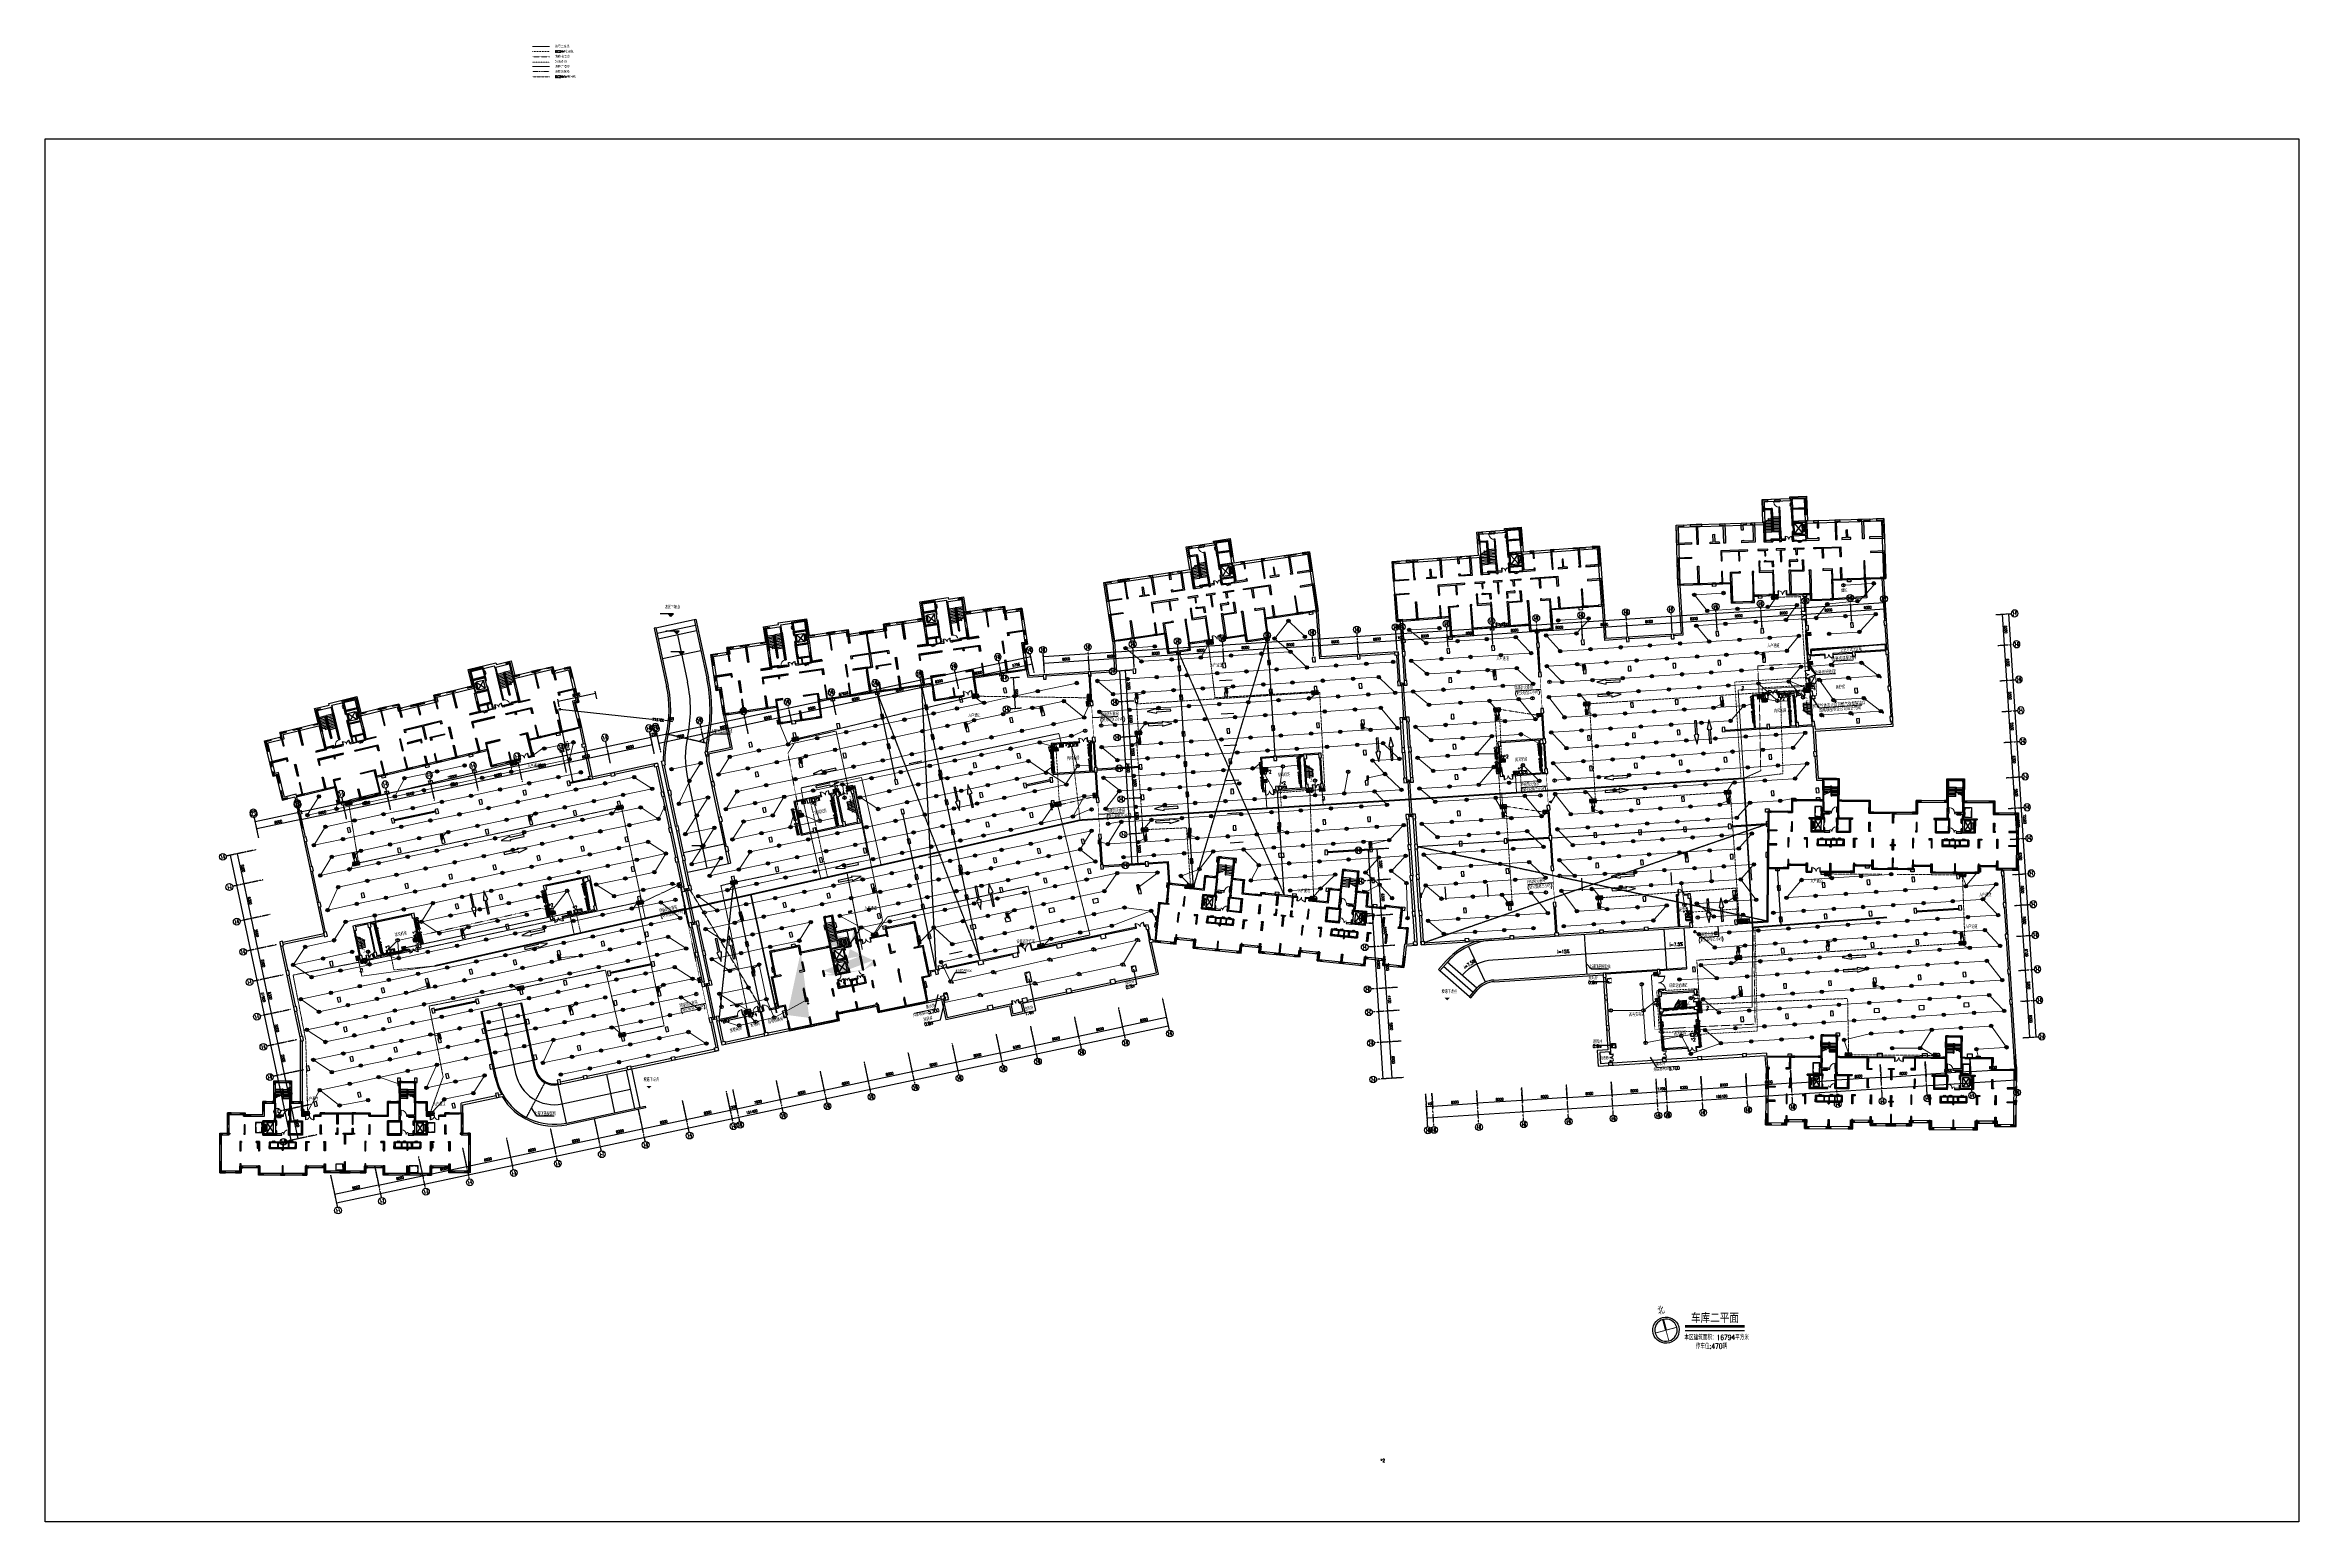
# Model space of a CAD drawing. Extents: x -781653 to 929899, y -292639 to -18670.
# Drawn here: x -380395 to 20863, y -281685 to -18670 of the extents above; entities that cross this region are included whole.
import ezdxf
from ezdxf.enums import TextEntityAlignment as Align

# ---------------------------------------------------------------- set-up
doc = ezdxf.new("R2010")
doc.units = 0
doc.header["$LTSCALE"] = 10
doc.header["$MEASUREMENT"] = 0
for name, pattern in [('ACAD_ISO11W100', [33.5, 12, -3, 12, -3, 0.5, -3]), ('BORDER', [1.75, 0.5, -0.25, 0.5, -0.25, 0, -0.25]), ('CENTER', [2, 1.25, -0.25, 0.25, -0.25]), ('DASH', [0.35, 0.25, -0.1]), ('DASHDOT', [1, 0.5, -0.25, 0, -0.25]), ('DASHED', [0.75, 0.5, -0.25]), ('DIVIDE2', [0.625, 0.25, -0.125, 0, -0.125, 0, -0.125]), ('PHANTOM', [2.5, 1.25, -0.25, 0.25, -0.25, 0.25, -0.25])]:
    doc.linetypes.add(name, pattern=pattern)
doc.layers.get('0').update_dxf_attribs({"linetype": 'CONTINUOUS'})
doc.layers.get('Defpoints').update_dxf_attribs({"linetype": 'CONTINUOUS'})
for name, color, linetype in [('3', 3, 'CONTINUOUS'), ('4', 4, 'CONTINUOUS'), ('A-STAIRS', 9, 'CONTINUOUS'), ('AC-DUCT', 4, 'CONTINUOUS'), ('AXIS', 3, 'CONTINUOUS'), ('AXIS_TEXT', 7, 'CONTINUOUS'), ('COLU', 1, 'CONTINUOUS'), ('DIM_ELEV', 3, 'CONTINUOUS'), ('DIM_SYMB', 3, 'CONTINUOUS'), ('DOTE', 8, 'CENTER'), ('DQ-JL', 6, 'CONTINUOUS'), ('e-ep', 6, 'CONTINUOUS'), ('HATCH', 254, 'CONTINUOUS'), ('HT-TEXT', 7, 'CONTINUOUS'), ('JPS-X', 1, 'BORDER'), ('JPS-XHS', 7, 'CONTINUOUS'), ('jq-h', 252, 'CONTINUOUS'), ('jz', 121, 'CONTINUOUS'), ('k-送风', 1, 'CONTINUOUS'), ('K-防火阀', 7, 'CONTINUOUS'), ('LVTRY', 6, 'CONTINUOUS'), ('OUTLINE', 93, 'DASH'), ('PUB_DIM', 3, 'CONTINUOUS'), ('PUB_HATCH', 252, 'CONTINUOUS'), ('Q', 7, 'CONTINUOUS'), ('Q-200填充', 252, 'CONTINUOUS'), ('RD-equip', 3, 'CONTINUOUS'), ('RD-text', 4, 'CONTINUOUS'), ('road', 7, 'CONTINUOUS'), ('solid', 252, 'CONTINUOUS'), ('STAIR', 9, 'CONTINUOUS'), ('STAIRS', 9, 'CONTINUOUS'), ('TEXT', 7, 'CONTINUOUS'), ('TK', 7, 'CONTINUOUS'), ('wall', 8, 'CONTINUOUS'), ('wall-jg', 7, 'CONTINUOUS'), ('WINDOW', 4, 'CONTINUOUS'), ('wj', 7, 'CONTINUOUS'), ('图框', 7, 'CONTINUOUS'), ('消防加墙', 2, 'CONTINUOUS'), ('索引', 24, 'CONTINUOUS'), ('结构墙', 7, 'CONTINUOUS'), ('行车方向', 4, 'CONTINUOUS'), ('行车线', 207, 'CONTINUOUS')]:
    doc.layers.add(name, color=color, linetype=linetype)
doc.layers.add('RD-line', color=2, linetype='CONTINUOUS', lineweight=0)
doc.layers.get('DOTE').off()
doc.styles.add('_TCH_AXIS', font='COMPLEX', dxfattribs={"bigfont": 'GBCBIG'})
doc.styles.add('_TEL_DIM', font='SIMPLEX', dxfattribs={"width": 0.8, "height": 3.5, "bigfont": 'HZTXT'})
doc.styles.add('COMPLEX', font='COMPLEX')
doc.styles.add('DIM_FONT', font='SIMPLEX', dxfattribs={"width": 0.8, "bigfont": 'HZTXT'})
doc.styles.add('FS', font='tjromans.shx', dxfattribs={"width": 0.7, "bigfont": 'tjhztxt.shx'})
doc.styles.add('FS1', font='txt4', dxfattribs={"width": 0.8, "bigfont": 'fstxt'})
doc.styles.add('FS2', font='tjromans.shx', dxfattribs={"width": 0.8, "bigfont": 'tjhztxt.shx'})
doc.styles.add('HEITI', font='simhei.ttf')
doc.styles.add('K-KHZ', font='', dxfattribs={"width": 0.8})
doc.styles.get("Standard").update_dxf_attribs({"font": 'GBENOR', "bigfont": 'GBCBIG'})
doc.styles.add('TKZ1', font='tjromant.shx', dxfattribs={"width": 0.7, "bigfont": 'tjhts.shx'})
doc.styles.get('K-KHZ').set_extended_font_data('SimSun')
doc.linetypes.add('BRA', pattern='A,2.8,-0.1,["B",_TEL_DIM,S=0.07,R=0,X=0,Y=-0.12],-0.25', length=3.15)
doc.dimstyles.new('DIMN300', dxfattribs={"dimscale": 3, "dimtxt": 300, "dimasz": 100, "dimexe": 250, "dimexo": 300, "dimgap": 150, "dimtad": 1, "dimdec": 0, "dimzin": 0, "dimdsep": 46, "dimtxsty": 'DIM_FONT', "dimblk": 'ARCHTICK', "dimcen": 0.09, "dimclrt": 7, "dimazin": 2, "dimtfac": 1, "dimtdec": 0, "dimtix": 1, "dimtmove": 2, "dimatfit": 3, "dimfxl": 0, "dimtolj": 1, "dimtzin": 0, "dimarcsym": 0})

# ---------------------------------------------------------------- blocks, each defined once
blk = doc.blocks.new('A$C24C54C7C')
at = {"layer": 'DIM_SYMB', "linetype": 'ByBlock'}
blk.add_lwpolyline([(1681, 0), (903, 550), (766, 454), (902, 743), (765, 647), (0, 1188)], dxfattribs=at)
at = {"layer": 'STAIR', "linetype": 'ByBlock'}
for p, q in [((196, 2455), (1396, 2455)), ((196, 1049), (196, 2455)), ((196, 2205), (1396, 2205)), ((196, 1955), (1396, 1955)), ((196, 1705), (1396, 1705)), ((196, 1455), (1396, 1455)), ((196, 1205), (1396, 1205)), ((246, 1014), (246, 2455)), ((330, 955), (1396, 955)), ((683, 705), (1396, 705)), ((1037, 455), (1396, 455))]:
    blk.add_line(p, q, dxfattribs=at)
blk.add_lwpolyline([(821, 895, 0, 100, 0), (821, 1415, 200, 200, 0)], format="xyseb", dxfattribs=at)
blk.add_lwpolyline([(821, 1155), (821, 2665)], dxfattribs=at)
blk = doc.blocks.new('$DorLib2D$00000002')
for p, q in [((-0.5, 0), (-0.5, 0.4875)), ((-0.475, 0.4875), (-0.5, 0.4875)), ((-0.475, 0), (-0.475, 0.4875)), ((0.475, 0), (0.475, 0.4875)), ((0.475, 0.4875), (0.5, 0.4875)), ((0.5, 0), (0.5, 0.4875)), ((-0.5, 0), (-0.475, 0)), ((0.5, 0), (0.475, 0))]:
    blk.add_line(p, q)
at = {"lineweight": 13}
for centre, start, end in [((-0.4875, 0), 0, 88.530716), ((0.4875, 0), 91.469284, 180)]:
    blk.add_arc(centre, 0.4875, start, end, dxfattribs=at)
blk = doc.blocks.new('_ARROW')
blk.add_solid([(0, 0), (-1, 0.1), (-1, -0.1)])
blk = doc.blocks.new('$DorLib2D$00000001')
for p, q in [((0.45, 0.975), (0.5, 0.975)), ((0.45, 0), (0.45, 0.975)), ((0.5, 0), (0.45, 0)), ((0.5, 0), (0.5, 0.975))]:
    blk.add_line(p, q)
at = {"lineweight": 13}
blk.add_arc((0.475, 0), 0.975, 91.46928, 180, dxfattribs=at)
blk = doc.blocks.new('DTTT')
at = {"layer": 'jz'}
for p, q in [((748, -792), (-748, 792)), ((-748, -792), (748, 792))]:
    blk.add_line(p, q, dxfattribs=at)
for points in [[(-1003, -673), (-1003, 673), (-871, 673), (-871, -673)], [(-748, -792), (-748, 792), (748, 792), (748, -792)]]:
    blk.add_lwpolyline(points, close=True, dxfattribs=at)
blk = doc.blocks.new('st02')
at = {"layer": 'DIM_SYMB'}
blk.add_lwpolyline([(0, -1930), (537, -2172), (693, -2013), (587, -2426), (742, -2265), (1150, -2450)], dxfattribs=at)
at = {"layer": 'STAIR'}
for p, q in [((0, 0), (1150, 0)), ((1080, -2418), (1080, 0)), ((1120, -2436), (1120, 0)), ((2500, 0), (1350, 0)), ((1380, -2600), (1380, 0)), ((1420, -2600), (1420, 0)), ((0, -260), (1080, -260)), ((0, -520), (1080, -520)), ((0, -780), (1080, -780)), ((0, -1040), (1080, -1040)), ((0, -1300), (1080, -1300)), ((0, -1560), (1080, -1560)), ((0, -1820), (1080, -1820)), ((332, -2080), (1080, -2080)), ((609, -2340), (670, -2340)), ((907, -2340), (1080, -2340)), ((1120, -260), (1150, -260)), ((1120, -520), (1150, -520)), ((1120, -780), (1150, -780)), ((1120, -1040), (1150, -1040)), ((1120, -1300), (1150, -1300)), ((1120, -1560), (1150, -1560)), ((1120, -1820), (1150, -1820)), ((1120, -2080), (1150, -2080)), ((1120, -2340), (1150, -2340)), ((1380, -260), (1350, -260)), ((1380, -520), (1350, -520)), ((1380, -780), (1350, -780)), ((1380, -1040), (1350, -1040)), ((1380, -1300), (1350, -1300)), ((1380, -1560), (1350, -1560)), ((1380, -1820), (1350, -1820)), ((1380, -2080), (1350, -2080)), ((1380, -2340), (1350, -2340)), ((2500, -2600), (1350, -2600)), ((2500, -260), (1420, -260)), ((2500, -520), (1420, -520)), ((2500, -780), (1420, -780)), ((2500, -1040), (1420, -1040)), ((2500, -1300), (1420, -1300)), ((2500, -1560), (1420, -1560)), ((2500, -1820), (1420, -1820)), ((2500, -2080), (1420, -2080)), ((2500, -2340), (1420, -2340))]:
    blk.add_line(p, q, dxfattribs=at)
blk = doc.blocks.new('A$C24CC5D58')
at = {"color": 8, "extrusion": (0, 0, -1)}
for p, q in [((15200, 17100), (14846, 16746)), ((15200, 16100), (14846, 16454)), ((40800, 17100), (41154, 16746)), ((40800, 16100), (41154, 16454)), ((12025, 10150), (12025, 10100)), ((13000, 10150), (12025, 10150)), ((13000, 10100), (12025, 10100)), ((13000, 10100), (13000, 10150)), ((15100, 10850), (15100, 10150)), ((15200, 10850), (15100, 10850)), ((15100, 10150), (15200, 10150)), ((15133, 10150), (15133, 10850)), ((15167, 10150), (15167, 10850)), ((15200, 10850), (15200, 10150)), ((16100, 9950), (16454, 9596)), ((17100, 9950), (16746, 9596)), ((38900, 9950), (39254, 9596)), ((39900, 9950), (39546, 9596)), ((40800, 10850), (40800, 10150)), ((40800, 10850), (40900, 10850)), ((40900, 10150), (40800, 10150)), ((40833, 10150), (40833, 10850)), ((40867, 10150), (40867, 10850)), ((40900, 10850), (40900, 10150)), ((43000, 10100), (43000, 10150)), ((43000, 10150), (43975, 10150)), ((43000, 10100), (43975, 10100)), ((43975, 10150), (43975, 10100))]:
    blk.add_line(p, q, dxfattribs=at)
at = {"color": 8}
for p, q in [((13450, 10000), (13450, 10585)), ((13480, 10585), (13450, 10585)), ((13450, 10000), (13480, 10000)), ((13480, 10000), (13480, 10585)), ((14620, 10000), (14620, 10585)), ((14620, 10585), (14650, 10585)), ((14650, 10000), (14620, 10000)), ((14650, 10000), (14650, 10585)), ((41350, 10000), (41350, 10585)), ((41380, 10585), (41350, 10585)), ((41350, 10000), (41380, 10000)), ((41380, 10000), (41380, 10585)), ((42520, 10000), (42520, 10585)), ((42520, 10585), (42550, 10585)), ((42550, 10000), (42520, 10000)), ((42550, 10000), (42550, 10585))]:
    blk.add_line(p, q, dxfattribs=at)
at = {"color": 8, "extrusion": (0, 0, -1)}
for centre, start, end in [((-15200, 17100), 270, 315), ((-15200, 16100), 45, 90), ((-40800, 17100), 225, 270), ((-40800, 16100), 90, 135), ((-16100, 9950), 180, 225), ((-17100, 9950), 315, 360), ((-38900, 9950), 180, 225), ((-39900, 9950), 315, 360)]:
    blk.add_arc(centre, 500, start, end, dxfattribs=at)
at = {"color": 8, "lineweight": 13, "extrusion": (0, 0, -1)}
for centre, start, end in [((-13000, 10125), 1.46928, 90), ((-43000, 10125), 90, 178.53072)]:
    blk.add_arc(centre, 975, start, end, dxfattribs=at)
at = {"color": 8, "lineweight": 13}
for centre, start, end in [((13465, 10000), 0, 88.53072), ((14635, 10000), 91.46928, 180), ((41365, 10000), 0, 88.53072), ((42535, 10000), 91.46928, 180)]:
    blk.add_arc(centre, 585, start, end, dxfattribs=at)
at = {"layer": 'DIM_SYMB', "color": 8}
for points in [[(10940, 15800, 0, 0, 0), (10940, 14800, 80, 0, 0), (10940, 14500, 0, 0, 0)], [(12360, 13200, 0, 0, 0), (12360, 15500, 80, 0, 0), (12360, 15800, 0, 0, 0)], [(43640, 13200, 0, 0, 0), (43640, 15500, 80, 0, 0), (43640, 15800, 0, 0, 0)], [(45060, 15800, 0, 0, 0), (45060, 14800, 80, 0, 0), (45060, 14500, 0, 0, 0)]]:
    blk.add_lwpolyline(points, format="xyseb", dxfattribs=at)
at = {"layer": 'STAIR', "color": 8}
for p, q in [((15300, 15175), (15300, 14075)), ((40700, 15175), (40700, 14075))]:
    blk.add_line(p, q, dxfattribs=at)
at = {"layer": 'wall', "color": 8}
for p, q in [((12900, 17100), (12900, 11100)), ((13100, 11100), (13100, 17100)), ((15100, 17400), (15100, 17100)), ((15100, 17100), (15300, 17100)), ((15300, 16100), (15100, 16100)), ((15100, 16100), (15100, 15800)), ((15300, 17100), (15300, 17400)), ((15300, 15900), (15300, 16100)), ((40700, 17400), (40700, 17100)), ((40700, 17100), (40900, 17100)), ((40900, 16100), (40700, 16100)), ((40700, 16100), (40700, 15900)), ((40900, 17100), (40900, 17400)), ((40900, 15800), (40900, 16100)), ((42900, 17100), (42900, 11100)), ((43100, 11100), (43100, 17100)), ((10100, 10200), (10100, 14400)), ((10400, 10300), (10400, 14400)), ((11550, 11640), (11550, 15800)), ((11550, 15800), (11750, 15800)), ((11750, 11640), (11750, 15800)), ((15100, 15800), (15100, 15175)), ((15100, 15175), (15300, 15175)), ((15300, 14075), (15100, 14075)), ((15100, 14075), (15100, 13450)), ((15100, 11100), (15100, 13450)), ((15102, 15822), (15102, 15822)), ((15298, 15778), (15298, 15778)), ((15300, 15900), (17400, 15900)), ((15300, 15175), (15300, 15700)), ((15300, 15700), (17400, 15700)), ((15300, 13550), (15300, 14075)), ((15300, 13550), (17400, 13550)), ((15300, 11200), (15300, 13350)), ((15300, 13350), (17400, 13350)), ((17400, 13550), (17400, 14400)), ((17400, 11200), (17400, 13350)), ((17700, 13450), (17700, 14400)), ((17700, 11100), (17700, 13450)), ((34450, 11650), (34450, 14400)), ((34750, 11650), (34750, 14400)), ((38300, 13450), (38300, 14400)), ((38300, 11100), (38300, 13450)), ((40700, 15900), (38600, 15900)), ((40700, 15700), (38600, 15700)), ((38600, 13550), (38600, 14400)), ((40700, 13550), (38600, 13550)), ((40700, 13350), (38600, 13350)), ((38600, 11200), (38600, 13350)), ((40700, 15700), (40800, 15700)), ((40700, 15700), (40700, 15175)), ((40700, 15175), (40900, 15175)), ((40900, 14075), (40700, 14075)), ((40700, 14075), (40700, 13550)), ((40700, 11200), (40700, 13350)), ((40900, 15900), (40900, 15900)), ((40900, 15175), (40900, 15800)), ((40900, 13450), (40900, 14075)), ((40900, 11100), (40900, 13450)), ((44250, 11640), (44250, 15800)), ((44250, 15800), (44450, 15800)), ((44450, 11640), (44450, 15800)), ((45600, 10300), (45600, 14400)), ((45900, 10200), (45900, 14400)), ((8400, 10200), (10200, 10200)), ((8400, 10200), (8400, 9900)), ((8400, 9900), (10400, 9900)), ((10200, 10200), (10200, 10200)), ((10400, 10300), (11600, 10300)), ((10400, 9900), (10400, 10100)), ((10400, 10100), (11400, 10100)), ((11400, 10100), (11400, 9900)), ((11400, 9900), (13000, 9900)), ((11550, 11640), (11750, 11640)), ((11600, 10300), (11600, 10100)), ((11600, 10100), (12900, 10100)), ((12900, 11100), (13100, 11100)), ((13100, 10100), (12900, 10100)), ((13000, 9900), (13450, 9900)), ((13450, 10100), (13100, 10100)), ((13450, 9900), (13450, 10100)), ((15100, 10100), (14650, 10100)), ((14650, 10100), (14650, 9900)), ((14650, 9900), (15200, 9900)), ((15100, 11100), (15100, 10850)), ((15100, 10850), (15200, 10850)), ((15200, 10150), (15100, 10150)), ((15100, 10150), (15100, 10100)), ((15200, 10850), (15200, 11000)), ((15200, 11000), (15870, 11000)), ((15200, 10000), (15200, 10150)), ((15200, 10000), (15870, 10000)), ((15200, 9900), (15870, 9900)), ((15300, 11200), (15870, 11200)), ((15870, 11200), (17400, 11200)), ((15870, 10000), (15870, 11000)), ((15870, 9900), (16100, 9900)), ((15970, 10000), (15970, 11000)), ((15970, 11000), (17400, 11000)), ((16100, 10000), (15970, 10000)), ((16100, 9900), (16100, 10000)), ((17400, 10000), (17100, 10000)), ((17100, 10000), (17100, 9900)), ((17100, 9900), (17500, 9900)), ((17400, 10000), (17400, 11000)), ((19400, 9900), (17500, 9900)), ((17700, 10200), (17700, 11100)), ((19400, 10200), (17700, 10200)), ((19400, 9900), (19400, 10200)), ((34450, 11650), (34750, 11650)), ((36600, 10200), (38300, 10200)), ((36600, 10200), (36600, 9900)), ((36600, 9900), (38500, 9900)), ((38300, 10200), (38300, 11100)), ((38500, 9900), (38900, 9900)), ((40130, 11200), (38600, 11200)), ((38600, 10000), (38600, 11000)), ((40030, 11000), (38600, 11000)), ((38900, 10000), (38600, 10000)), ((38900, 9900), (38900, 10000)), ((40030, 10000), (39900, 10000)), ((39900, 10000), (39900, 9900)), ((39900, 9900), (40130, 9900)), ((40030, 10000), (40030, 11000)), ((40700, 11200), (40130, 11200)), ((40800, 11000), (40130, 11000)), ((40130, 10000), (40130, 11000)), ((40800, 10000), (40130, 10000)), ((40800, 9900), (40130, 9900)), ((40800, 11000), (40800, 10850)), ((40800, 10850), (40900, 10850)), ((40900, 10150), (40800, 10150)), ((40800, 10150), (40800, 10000)), ((40800, 9900), (41350, 9900)), ((40900, 10850), (40900, 11100)), ((40900, 10100), (40900, 10150)), ((41350, 10100), (40900, 10100)), ((41350, 9900), (41350, 10100)), ((42900, 10100), (42550, 10100)), ((42550, 10100), (42550, 9900)), ((42550, 9900), (43000, 9900)), ((42900, 11100), (43100, 11100)), ((43100, 10100), (42900, 10100)), ((44450, 9900), (43000, 9900)), ((44250, 10100), (43100, 10100)), ((44250, 11640), (44450, 11640)), ((45600, 10300), (44250, 10300)), ((44250, 10300), (44250, 10100)), ((45600, 10100), (44450, 10100)), ((44450, 10100), (44450, 9900)), ((45600, 9900), (45600, 10100)), ((47600, 9900), (45600, 9900)), ((45800, 10200), (45800, 10200)), ((47600, 10200), (45800, 10200)), ((47600, 9900), (47600, 10200))]:
    blk.add_line(p, q, dxfattribs=at)
at = {"layer": 'WINDOW', "color": 8}
for p, q in [((15100, 17100), (15100, 16100)), ((15300, 17100), (15300, 16100)), ((40700, 17100), (40700, 16100)), ((40900, 17100), (40900, 16100)), ((17100, 10000), (16100, 10000)), ((16100, 9900), (17100, 9900)), ((38900, 10000), (39900, 10000)), ((39900, 9900), (38900, 9900))]:
    blk.add_line(p, q, dxfattribs=at)
at = {"layer": 'WINDOW', "color": 8, "linetype": 'DASH'}
for p, q in [((15300, 15175), (15100, 15175)), ((15100, 14075), (15300, 14075)), ((40900, 15175), (40700, 15175)), ((40700, 14075), (40900, 14075))]:
    blk.add_line(p, q, dxfattribs=at)
at = {"layer": 'OUTLINE', "color": 8}
blk.add_blockref('st02', (10400, 15800), dxfattribs=at)
at = {"layer": 'OUTLINE', "color": 8, "xscale": -1}
blk.add_blockref('st02', (45600, 15800), dxfattribs=at)
at = {"layer": 'STAIR', "color": 8, "yscale": 0.9000000000232827, "zscale": 0.9, "rotation": 180}
for p, xscale in [((16242, 14565), 0.9000000000232827), ((39758, 14565), -0.9000000000232827)]:
    blk.add_blockref('DTTT', p, dxfattribs=dict(at, xscale=xscale))
blk = doc.blocks.new('A$C4F8960A7')
at = {"color": 8, "extrusion": (0, 0, -1)}
for p, q in [((15200, 17100), (14846, 16746)), ((15200, 16100), (14846, 16454)), ((40800, 17100), (41154, 16746)), ((40800, 16100), (41154, 16454)), ((12025, 10150), (12025, 10100)), ((13000, 10150), (12025, 10150)), ((13000, 10100), (12025, 10100)), ((13000, 10100), (13000, 10150)), ((15100, 10850), (15100, 10150)), ((15200, 10850), (15100, 10850)), ((15100, 10150), (15200, 10150)), ((15133, 10150), (15133, 10850)), ((15167, 10150), (15167, 10850)), ((15200, 10850), (15200, 10150)), ((16100, 9950), (16454, 9596)), ((17100, 9950), (16746, 9596)), ((38900, 9950), (39254, 9596)), ((39900, 9950), (39546, 9596)), ((40800, 10850), (40800, 10150)), ((40800, 10850), (40900, 10850)), ((40900, 10150), (40800, 10150)), ((40833, 10150), (40833, 10850)), ((40867, 10150), (40867, 10850)), ((40900, 10850), (40900, 10150)), ((43000, 10100), (43000, 10150)), ((43000, 10150), (43975, 10150)), ((43000, 10100), (43975, 10100)), ((43975, 10150), (43975, 10100))]:
    blk.add_line(p, q, dxfattribs=at)
at = {"color": 8}
for p, q in [((13450, 10000), (13450, 10585)), ((13480, 10585), (13450, 10585)), ((13450, 10000), (13480, 10000)), ((13480, 10000), (13480, 10585)), ((14620, 10000), (14620, 10585)), ((14620, 10585), (14650, 10585)), ((14650, 10000), (14620, 10000)), ((14650, 10000), (14650, 10585)), ((41350, 10000), (41350, 10585)), ((41380, 10585), (41350, 10585)), ((41350, 10000), (41380, 10000)), ((41380, 10000), (41380, 10585)), ((42520, 10000), (42520, 10585)), ((42520, 10585), (42550, 10585)), ((42550, 10000), (42520, 10000)), ((42550, 10000), (42550, 10585))]:
    blk.add_line(p, q, dxfattribs=at)
at = {"color": 8, "extrusion": (0, 0, -1)}
for centre, start, end in [((-15200, 17100), 270, 315), ((-15200, 16100), 45, 90), ((-40800, 17100), 225, 270), ((-40800, 16100), 90, 135), ((-16100, 9950), 180, 225), ((-17100, 9950), 315, 0), ((-38900, 9950), 180, 225), ((-39900, 9950), 315, 0)]:
    blk.add_arc(centre, 500, start, end, dxfattribs=at)
at = {"color": 8, "lineweight": 13, "extrusion": (0, 0, -1)}
for centre, start, end in [((-13000, 10125), 1.46928, 90), ((-43000, 10125), 90, 178.53072)]:
    blk.add_arc(centre, 975, start, end, dxfattribs=at)
at = {"color": 8, "lineweight": 13}
for centre, start, end in [((13465, 10000), 360, 88.53072), ((14635, 10000), 91.46928, 180), ((41365, 10000), 360, 88.53072), ((42535, 10000), 91.46928, 180)]:
    blk.add_arc(centre, 585, start, end, dxfattribs=at)
at = {"layer": 'DIM_SYMB', "color": 8}
for points in [[(12360, 13200, 0, 0, 0), (12360, 15500, 80, 0, 0), (12360, 15800, 0, 0, 0)], [(43640, 13200, 0, 0, 0), (43640, 15500, 80, 0, 0), (43640, 15800, 0, 0, 0)], [(45060, 15800, 0, 0, 0), (45060, 14800, 80, 0, 0), (45060, 14500, 0, 0, 0)]]:
    blk.add_lwpolyline(points, format="xyseb", dxfattribs=at)
at = {"layer": 'STAIR', "color": 8}
for p, q in [((15300, 15175), (15300, 14075)), ((40700, 15175), (40700, 14075))]:
    blk.add_line(p, q, dxfattribs=at)
at = {"layer": 'wall', "color": 8}
for p, q in [((12900, 17100), (12900, 11100)), ((13100, 11100), (13100, 17100)), ((15300, 16100), (15100, 16100)), ((15100, 16100), (15100, 15800)), ((15300, 15900), (15300, 16100)), ((40700, 17400), (40700, 17100)), ((40700, 17100), (40900, 17100)), ((40900, 16100), (40700, 16100)), ((40700, 16100), (40700, 15900)), ((40900, 17100), (40900, 17400)), ((40900, 15800), (40900, 16100)), ((42900, 17100), (42900, 11100)), ((43100, 11100), (43100, 17100)), ((10100, 10200), (10100, 14400)), ((10400, 10300), (10400, 14400)), ((11550, 11640), (11550, 15800)), ((11750, 11640), (11750, 15800)), ((15100, 15800), (15100, 15175)), ((15100, 15175), (15300, 15175)), ((15300, 14075), (15100, 14075)), ((15100, 14075), (15100, 13450)), ((15100, 11100), (15100, 13450)), ((15102, 15822), (15102, 15822)), ((15298, 15778), (15298, 15778)), ((15300, 15900), (17400, 15900)), ((15300, 15175), (15300, 15700)), ((15300, 15700), (17400, 15700)), ((15300, 13550), (15300, 14075)), ((15300, 13550), (17400, 13550)), ((15300, 11200), (15300, 13350)), ((15300, 13350), (17400, 13350)), ((17400, 13550), (17400, 14400)), ((17400, 11200), (17400, 13350)), ((17700, 13450), (17700, 14400)), ((17700, 11100), (17700, 13450)), ((38300, 11100), (38300, 13450)), ((40700, 15900), (38600, 15900)), ((40700, 15700), (38600, 15700)), ((40700, 13550), (38600, 13550)), ((40700, 13350), (38600, 13350)), ((38600, 11200), (38600, 13350)), ((40700, 15700), (40800, 15700)), ((40700, 15700), (40700, 15175)), ((40700, 15175), (40900, 15175)), ((40900, 14075), (40700, 14075)), ((40700, 14075), (40700, 13550)), ((40700, 11200), (40700, 13350)), ((40900, 15900), (40900, 15900)), ((40900, 15175), (40900, 15800)), ((40900, 13450), (40900, 14075)), ((40900, 11100), (40900, 13450)), ((44250, 11640), (44250, 15800)), ((44250, 15800), (44450, 15800)), ((44450, 11640), (44450, 15800)), ((45600, 10300), (45600, 14400)), ((45900, 10200), (45900, 14400)), ((10400, 10300), (11600, 10300)), ((10400, 10100), (11400, 10100)), ((11400, 10100), (11400, 9900)), ((11400, 9900), (13000, 9900)), ((11550, 11640), (11750, 11640)), ((11600, 10300), (11600, 10100)), ((11600, 10100), (12900, 10100)), ((12900, 11100), (13100, 11100)), ((13100, 10100), (12900, 10100)), ((13000, 9900), (13450, 9900)), ((13450, 10100), (13100, 10100)), ((13450, 9900), (13450, 10100)), ((15100, 10100), (14650, 10100)), ((14650, 10100), (14650, 9900)), ((14650, 9900), (15200, 9900)), ((15100, 11100), (15100, 10850)), ((15100, 10850), (15200, 10850)), ((15200, 10150), (15100, 10150)), ((15100, 10150), (15100, 10100)), ((15200, 10850), (15200, 11000)), ((15200, 11000), (15870, 11000)), ((15200, 10000), (15200, 10150)), ((15200, 10000), (15870, 10000)), ((15200, 9900), (15870, 9900)), ((15300, 11200), (15870, 11200)), ((15870, 11200), (17400, 11200)), ((15870, 10000), (15870, 11000)), ((15870, 9900), (16100, 9900)), ((15970, 10000), (15970, 11000)), ((15970, 11000), (17400, 11000)), ((16100, 10000), (15970, 10000)), ((16100, 9900), (16100, 10000)), ((17400, 10000), (17100, 10000)), ((17100, 10000), (17100, 9900)), ((17100, 9900), (17500, 9900)), ((17400, 10000), (17400, 11000)), ((17700, 10200), (17700, 11100)), ((38300, 10200), (38300, 11100)), ((38500, 9900), (38900, 9900)), ((40130, 11200), (38600, 11200)), ((38600, 10000), (38600, 11000)), ((40030, 11000), (38600, 11000)), ((38900, 10000), (38600, 10000)), ((38900, 9900), (38900, 10000)), ((40030, 10000), (39900, 10000)), ((39900, 10000), (39900, 9900)), ((39900, 9900), (40130, 9900)), ((40030, 10000), (40030, 11000)), ((40700, 11200), (40130, 11200)), ((40800, 11000), (40130, 11000)), ((40130, 10000), (40130, 11000)), ((40800, 10000), (40130, 10000)), ((40800, 9900), (40130, 9900)), ((40800, 11000), (40800, 10850)), ((40800, 10850), (40900, 10850)), ((40900, 10150), (40800, 10150)), ((40800, 10150), (40800, 10000)), ((40800, 9900), (41350, 9900)), ((40900, 10850), (40900, 11100)), ((40900, 10100), (40900, 10150)), ((41350, 10100), (40900, 10100)), ((41350, 9900), (41350, 10100)), ((42900, 10100), (42550, 10100)), ((42550, 10100), (42550, 9900)), ((42550, 9900), (43000, 9900)), ((42900, 11100), (43100, 11100)), ((43100, 10100), (42900, 10100)), ((44450, 9900), (43000, 9900)), ((44250, 10100), (43100, 10100)), ((44250, 11640), (44450, 11640)), ((45600, 10300), (44250, 10300)), ((44250, 10300), (44250, 10100)), ((45600, 10100), (44450, 10100)), ((44450, 10100), (44450, 9900)), ((45600, 9900), (45600, 10100)), ((45800, 10200), (45800, 10200))]:
    blk.add_line(p, q, dxfattribs=at)
at = {"layer": 'WINDOW', "color": 8}
for p, q in [((15100, 17100), (15100, 16100)), ((15300, 17100), (15300, 16100)), ((40700, 17100), (40700, 16100)), ((40900, 17100), (40900, 16100)), ((17100, 10000), (16100, 10000)), ((16100, 9900), (17100, 9900)), ((38900, 10000), (39900, 10000)), ((39900, 9900), (38900, 9900))]:
    blk.add_line(p, q, dxfattribs=at)
at = {"layer": 'WINDOW', "color": 8, "linetype": 'DASH'}
for p, q in [((15300, 15175), (15100, 15175)), ((15100, 14075), (15300, 14075)), ((40900, 15175), (40700, 15175)), ((40700, 14075), (40900, 14075))]:
    blk.add_line(p, q, dxfattribs=at)
at = {"layer": 'OUTLINE', "color": 8}
blk.add_blockref('st02', (10400, 15800), dxfattribs=at)
at = {"layer": 'OUTLINE', "color": 8, "xscale": -1}
blk.add_blockref('st02', (45600, 15800), dxfattribs=at)
at = {"layer": 'STAIR', "color": 8, "yscale": 0.9000000000232835, "zscale": 0.9, "rotation": 179.9999999999999}
for p, xscale in [((16242, 14565), 0.9000000000232835), ((39758, 14565), -0.9000000000232835)]:
    blk.add_blockref('DTTT', p, dxfattribs=dict(at, xscale=xscale))
blk = doc.blocks.new('A$C04AC2735')
at = {"color": 8, "extrusion": (0, 0, -1)}
for p, q in [((17525, 19255), (17525, 19305)), ((18500, 19305), (17525, 19305)), ((18500, 19255), (17525, 19255)), ((18500, 19305), (18500, 19255)), ((21400, 12255), (21754, 11901)), ((22400, 12255), (22046, 11901))]:
    blk.add_line(p, q, dxfattribs=at)
at = {"color": 8}
for p, q in [((20700, 19205), (20346, 18851)), ((20700, 18205), (20346, 18558)), ((19400, 12505), (19400, 13090)), ((19430, 13090), (19400, 13090)), ((19400, 12505), (19430, 12505)), ((19430, 12505), (19430, 13090)), ((20570, 12505), (20570, 13090)), ((20570, 13090), (20600, 13090)), ((20600, 12505), (20570, 12505)), ((20600, 12505), (20600, 13090))]:
    blk.add_line(p, q, dxfattribs=at)
at = {"color": 8, "lineweight": 13, "extrusion": (0, 0, -1)}
blk.add_arc((-18500, 19280), 975, 270, 358.53072, dxfattribs=at)
at = {"color": 8}
for centre, start, end in [((20700, 19205), 225, 270), ((20700, 18205), 90, 135)]:
    blk.add_arc(centre, 500, start, end, dxfattribs=at)
at = {"color": 8, "lineweight": 13}
for centre, start, end in [((19415, 12505), 0, 88.53072), ((20585, 12505), 91.46928, 180)]:
    blk.add_arc(centre, 585, start, end, dxfattribs=at)
at = {"color": 8, "extrusion": (0, 0, -1)}
for centre, start, end in [((-21400, 12255), 180, 225), ((-22400, 12255), 315, 0)]:
    blk.add_arc(centre, 500, start, end, dxfattribs=at)
at = {"layer": 'DIM_SYMB', "color": 8}
for points in [[(17835, 16545, 0, 0, 0), (17835, 14245, 80, 0, 0), (17835, 13945, 0, 0, 0)], [(16415, 13945, 0, 0, 0), (16415, 14945, 80, 0, 0), (16415, 15245, 0, 0, 0)]]:
    blk.add_lwpolyline(points, format="xyseb", dxfattribs=at)
at = {"layer": 'STAIRS', "color": 8}
blk.add_line((20800, 14980), (20800, 13880), dxfattribs=at)
for points in [[(22442, 15355), (22442, 13555), (21026, 13555), (21026, 15355), (22442, 13555)], [(22628, 13795), (22628, 15115), (22814, 15115), (22814, 13795)]]:
    blk.add_lwpolyline(points, close=True, dxfattribs=at)
blk.add_lwpolyline([(21026, 15355), (22442, 15355), (21026, 13555)], dxfattribs=at)
at = {"layer": 'wall', "color": 8}
for p, q in [((15450, 19805), (18500, 19805)), ((17025, 18105), (15850, 18105)), ((17025, 17905), (15850, 17905)), ((16484, 16285), (16545, 16285)), ((16782, 16285), (16955, 16285)), ((16955, 16363), (16955, 13945)), ((16995, 16381), (16995, 13945)), ((16995, 16285), (17025, 16285)), ((17025, 18105), (17025, 13945)), ((17225, 18105), (17025, 18105)), ((17225, 18105), (17225, 13945)), ((18400, 16545), (17225, 16545)), ((17255, 16285), (17225, 16285)), ((17255, 16545), (17255, 13945)), ((17295, 16545), (17295, 13945)), ((18400, 16285), (17295, 16285)), ((18400, 19405), (18400, 19305)), ((18400, 19305), (18600, 19305)), ((18600, 18305), (18400, 18305)), ((18400, 18305), (18400, 12705)), ((18600, 19305), (18600, 19405)), ((18600, 12605), (18600, 18305)), ((20600, 19405), (20600, 19205)), ((20600, 19205), (20800, 19205)), ((20800, 18205), (20600, 18205)), ((20600, 18205), (20600, 17955)), ((20600, 17955), (20600, 15605)), ((20647, 18089), (20647, 18089)), ((20753, 17920), (20753, 17920)), ((20800, 19205), (20800, 19405)), ((20800, 18055), (20800, 18205)), ((20800, 18055), (23000, 18055)), ((20800, 17855), (23000, 17855)), ((20800, 17855), (20800, 15705)), ((15550, 15305), (15550, 12205)), ((15850, 12205), (15550, 12205)), ((15850, 15765), (16955, 15765)), ((15850, 15605), (15850, 12205)), ((15850, 15505), (16955, 15505)), ((15850, 15245), (16955, 15245)), ((15850, 14985), (16955, 14985)), ((15850, 14725), (16955, 14725)), ((15850, 14465), (16955, 14465)), ((15850, 14205), (16955, 14205)), ((15850, 13945), (17025, 13945)), ((15850, 12505), (16850, 12505)), ((15850, 12205), (17150, 12205)), ((16207, 16025), (16955, 16025)), ((16850, 12505), (16850, 12705)), ((16850, 12705), (18400, 12705)), ((16995, 16025), (17025, 16025)), ((16995, 15765), (17025, 15765)), ((16995, 15505), (17025, 15505)), ((16995, 15245), (17025, 15245)), ((16995, 14985), (17025, 14985)), ((16995, 14725), (17025, 14725)), ((16995, 14465), (17025, 14465)), ((16995, 14205), (17025, 14205)), ((17225, 13945), (17025, 13945)), ((17150, 12205), (17150, 12405)), ((17150, 12405), (18400, 12405)), ((17255, 16025), (17225, 16025)), ((17255, 15765), (17225, 15765)), ((17255, 15505), (17225, 15505)), ((17255, 15245), (17225, 15245)), ((17255, 14985), (17225, 14985)), ((17255, 14725), (17225, 14725)), ((17255, 14465), (17225, 14465)), ((17255, 14205), (17225, 14205)), ((18400, 13945), (17225, 13945)), ((18400, 16025), (17295, 16025)), ((18400, 15765), (17295, 15765)), ((18400, 15505), (17295, 15505)), ((18400, 15245), (17295, 15245)), ((18400, 14985), (17295, 14985)), ((18400, 14725), (17295, 14725)), ((18400, 14465), (17295, 14465)), ((18400, 14205), (17295, 14205)), ((18400, 12405), (18400, 12105)), ((18600, 12105), (18400, 12105)), ((19400, 12605), (18600, 12605)), ((18600, 12405), (18600, 12105)), ((18600, 12405), (19400, 12405)), ((19400, 12405), (19400, 12605)), ((20600, 15605), (20600, 14980)), ((20600, 14980), (20800, 14980)), ((20800, 13880), (20600, 13880)), ((20600, 13880), (20600, 13255)), ((20600, 13255), (20600, 12605)), ((20600, 12405), (20600, 12605)), ((20600, 12405), (20600, 12205)), ((20600, 12205), (21400, 12205)), ((20800, 15705), (23000, 15705)), ((20800, 15505), (23000, 15505)), ((20800, 14980), (20800, 15505)), ((20800, 13355), (20800, 13880)), ((20800, 13355), (23000, 13355)), ((20800, 13155), (23000, 13155)), ((20800, 13155), (20800, 12505)), ((20800, 12505), (20800, 12305)), ((21400, 12305), (20800, 12305)), ((21400, 12205), (21400, 12305)), ((23000, 12305), (22400, 12305)), ((22400, 12305), (22400, 12205)), ((22400, 12205), (23100, 12205)), ((23000, 15505), (23000, 13355)), ((23000, 13155), (23000, 12305)), ((23300, 15305), (23300, 13255)), ((23300, 13255), (23300, 12505))]:
    blk.add_line(p, q, dxfattribs=at)
for points in [[(15650, 19605), (15650, 19605)], [(15850, 15863), (16412, 16117), (16568, 15957), (16462, 16370), (16617, 16210), (17025, 16394)]]:
    blk.add_lwpolyline(points, dxfattribs=at)
at = {"layer": 'WINDOW', "color": 8}
for p, q in [((20600, 18205), (20600, 19205)), ((20800, 19205), (20800, 18205)), ((21400, 12305), (22400, 12305)), ((22400, 12205), (21400, 12205))]:
    blk.add_line(p, q, dxfattribs=at)
at = {"layer": 'WINDOW', "color": 8, "linetype": 'DASH'}
for p, q in [((20800, 14980), (20600, 14980)), ((20600, 13880), (20800, 13880))]:
    blk.add_line(p, q, dxfattribs=at)
blk = doc.blocks.new('A$C15C201CF')
at = {"color": 8, "extrusion": (0, 0, -1)}
for p, q in [((17525, 19255), (17525, 19305)), ((18500, 19305), (17525, 19305)), ((18500, 19255), (17525, 19255)), ((18500, 19305), (18500, 19255)), ((21400, 12255), (21754, 11901)), ((22400, 12255), (22046, 11901))]:
    blk.add_line(p, q, dxfattribs=at)
at = {"color": 8}
for p, q in [((20700, 19205), (20346, 18851)), ((20700, 18205), (20346, 18558)), ((19400, 12505), (19400, 13090)), ((19430, 13090), (19400, 13090)), ((19400, 12505), (19430, 12505)), ((19430, 12505), (19430, 13090)), ((20570, 12505), (20570, 13090)), ((20570, 13090), (20600, 13090)), ((20600, 12505), (20570, 12505)), ((20600, 12505), (20600, 13090))]:
    blk.add_line(p, q, dxfattribs=at)
at = {"color": 8, "lineweight": 13, "extrusion": (0, 0, -1)}
blk.add_arc((-18500, 19280), 975, 270, 358.53072, dxfattribs=at)
at = {"color": 8}
for centre, start, end in [((20700, 19205), 225, 270), ((20700, 18205), 90, 135)]:
    blk.add_arc(centre, 500, start, end, dxfattribs=at)
at = {"color": 8, "lineweight": 13}
for centre, start, end in [((19415, 12505), 0, 88.53072), ((20585, 12505), 91.46928, 180)]:
    blk.add_arc(centre, 585, start, end, dxfattribs=at)
at = {"color": 8, "extrusion": (0, 0, -1)}
for centre, start, end in [((-21400, 12255), 180, 225), ((-22400, 12255), 315, 0)]:
    blk.add_arc(centre, 500, start, end, dxfattribs=at)
at = {"layer": 'DIM_SYMB', "color": 8}
blk.add_lwpolyline([(15850, 15863), (16412, 16117), (16568, 15957), (16462, 16370), (16617, 16210), (17025, 16394)], dxfattribs=at)
for points in [[(17835, 16545, 0, 0, 0), (17835, 14245, 80, 0, 0), (17835, 13945, 0, 0, 0)], [(16415, 13945, 0, 0, 0), (16415, 14945, 80, 0, 0), (16415, 15245, 0, 0, 0)]]:
    blk.add_lwpolyline(points, format="xyseb", dxfattribs=at)
at = {"layer": 'STAIR', "color": 8}
for p, q in [((16484, 16285), (16545, 16285)), ((16782, 16285), (16955, 16285)), ((16955, 16363), (16955, 13945)), ((16995, 16381), (16995, 13945)), ((16995, 16285), (17025, 16285)), ((18400, 16545), (17225, 16545)), ((17255, 16285), (17225, 16285)), ((17255, 16545), (17255, 13945)), ((17295, 16545), (17295, 13945)), ((18400, 16285), (17295, 16285)), ((15850, 15765), (16955, 15765)), ((15850, 15505), (16955, 15505)), ((15850, 15245), (16955, 15245)), ((15850, 14985), (16955, 14985)), ((15850, 14725), (16955, 14725)), ((15850, 14465), (16955, 14465)), ((15850, 14205), (16955, 14205)), ((15850, 13945), (17025, 13945)), ((16207, 16025), (16955, 16025)), ((16995, 16025), (17025, 16025)), ((16995, 15765), (17025, 15765)), ((16995, 15505), (17025, 15505)), ((16995, 15245), (17025, 15245)), ((16995, 14985), (17025, 14985)), ((16995, 14725), (17025, 14725)), ((16995, 14465), (17025, 14465)), ((16995, 14205), (17025, 14205)), ((17255, 16025), (17225, 16025)), ((17255, 15765), (17225, 15765)), ((17255, 15505), (17225, 15505)), ((17255, 15245), (17225, 15245)), ((17255, 14985), (17225, 14985)), ((17255, 14725), (17225, 14725)), ((17255, 14465), (17225, 14465)), ((17255, 14205), (17225, 14205)), ((18400, 13945), (17225, 13945)), ((18400, 16025), (17295, 16025)), ((18400, 15765), (17295, 15765)), ((18400, 15505), (17295, 15505)), ((18400, 15245), (17295, 15245)), ((18400, 14985), (17295, 14985)), ((18400, 14725), (17295, 14725)), ((18400, 14465), (17295, 14465)), ((18400, 14205), (17295, 14205))]:
    blk.add_line(p, q, dxfattribs=at)
at = {"layer": 'STAIRS', "color": 8}
blk.add_line((20800, 14980), (20800, 13880), dxfattribs=at)
for points in [[(22442, 15355), (22442, 13555), (21026, 13555), (21026, 15355), (22442, 13555)], [(22628, 13795), (22628, 15115), (22814, 15115), (22814, 13795)]]:
    blk.add_lwpolyline(points, close=True, dxfattribs=at)
blk.add_lwpolyline([(21026, 15355), (22442, 15355), (21026, 13555)], dxfattribs=at)
at = {"layer": 'wall', "color": 8}
for p, q in [((17025, 18105), (15850, 18105)), ((17025, 17905), (15850, 17905)), ((17025, 18105), (17025, 13945)), ((17225, 18105), (17025, 18105)), ((17225, 18105), (17225, 13945)), ((18400, 19405), (18400, 19305)), ((18400, 19305), (18600, 19305)), ((18600, 18305), (18400, 18305)), ((18400, 18305), (18400, 12705)), ((18600, 19305), (18600, 19405)), ((18600, 12605), (18600, 18305)), ((20600, 19405), (20600, 19205)), ((20600, 19205), (20800, 19205)), ((20800, 18205), (20600, 18205)), ((20600, 18205), (20600, 17955)), ((20600, 17955), (20600, 15605)), ((20647, 18089), (20647, 18089)), ((20753, 17920), (20753, 17920)), ((20800, 19205), (20800, 19405)), ((20800, 18055), (20800, 18205)), ((20800, 18055), (23000, 18055)), ((20800, 17855), (23000, 17855)), ((20800, 17855), (20800, 15705)), ((15550, 15305), (15550, 12205)), ((15850, 12205), (15550, 12205)), ((15850, 15605), (15850, 12205)), ((15850, 12505), (16850, 12505)), ((15850, 12205), (17150, 12205)), ((16850, 12505), (16850, 12705)), ((16850, 12705), (18400, 12705)), ((17225, 13945), (17025, 13945)), ((17150, 12205), (17150, 12405)), ((17150, 12405), (18400, 12405)), ((18400, 12405), (18400, 12105)), ((18600, 12105), (18400, 12105)), ((19400, 12605), (18600, 12605)), ((18600, 12405), (18600, 12105)), ((18600, 12405), (19400, 12405)), ((19400, 12405), (19400, 12605)), ((20600, 15605), (20600, 14980)), ((20600, 14980), (20800, 14980)), ((20800, 13880), (20600, 13880)), ((20600, 13880), (20600, 13255)), ((20600, 13255), (20600, 12605)), ((20600, 12405), (20600, 12605)), ((20600, 12405), (20600, 12205)), ((20600, 12205), (21400, 12205)), ((20800, 15705), (23000, 15705)), ((20800, 15505), (23000, 15505)), ((20800, 14980), (20800, 15505)), ((20800, 13355), (20800, 13880)), ((20800, 13355), (23000, 13355)), ((20800, 13155), (23000, 13155)), ((20800, 13155), (20800, 12505)), ((20800, 12505), (20800, 12305)), ((21400, 12305), (20800, 12305)), ((21400, 12205), (21400, 12305)), ((23000, 12305), (22400, 12305)), ((22400, 12305), (22400, 12205)), ((22400, 12205), (23100, 12205)), ((23000, 15505), (23000, 13355)), ((23000, 13155), (23000, 12305)), ((23300, 15305), (23300, 13255)), ((23300, 13255), (23300, 12505)), ((36600, 12205), (34350, 12205))]:
    blk.add_line(p, q, dxfattribs=at)
blk.add_lwpolyline([(15650, 19605), (15650, 19605)], dxfattribs=at)
at = {"layer": 'WINDOW', "color": 8}
for p, q in [((20600, 18205), (20600, 19205)), ((20800, 19205), (20800, 18205)), ((21400, 12305), (22400, 12305)), ((22400, 12205), (21400, 12205))]:
    blk.add_line(p, q, dxfattribs=at)
at = {"layer": 'WINDOW', "color": 8, "linetype": 'DASH'}
for p, q in [((20800, 14980), (20600, 14980)), ((20600, 13880), (20800, 13880))]:
    blk.add_line(p, q, dxfattribs=at)
blk = doc.blocks.new('A$C27FA023B')
at = {"layer": 'PUB_HATCH'}
blk.add_hatch(color=8, dxfattribs=at).paths.add_polyline_path([(15750, 14100), (15550, 13800), (15550, 10700), (15850, 10700), (15850, 14100)])
at = {"color": 8, "extrusion": (0, 0, -1)}
for p, q in [((17525, 17750), (17525, 17800)), ((18500, 17800), (17525, 17800)), ((18500, 17750), (17525, 17750)), ((18500, 17800), (18500, 17750)), ((21400, 10750), (21754, 10396)), ((22400, 10750), (22046, 10396))]:
    blk.add_line(p, q, dxfattribs=at)
at = {"color": 8}
for p, q in [((20700, 17700), (20346, 17346)), ((20700, 16700), (20346, 17054)), ((19400, 11000), (19400, 11585)), ((19430, 11585), (19400, 11585)), ((19400, 11000), (19430, 11000)), ((19430, 11000), (19430, 11585)), ((20570, 11000), (20570, 11585)), ((20570, 11585), (20600, 11585)), ((20600, 11000), (20570, 11000)), ((20600, 11000), (20600, 11585))]:
    blk.add_line(p, q, dxfattribs=at)
at = {"color": 8, "lineweight": 13, "extrusion": (0, 0, -1)}
blk.add_arc((-18500, 17775), 975, 270, 358.53072, dxfattribs=at)
at = {"color": 8}
for centre, start, end in [((20700, 17700), 225, 270), ((20700, 16700), 90, 135)]:
    blk.add_arc(centre, 500, start, end, dxfattribs=at)
at = {"color": 8, "lineweight": 13}
for centre, start, end in [((19415, 11000), 0, 88.53072), ((20585, 11000), 91.46928, 180)]:
    blk.add_arc(centre, 585, start, end, dxfattribs=at)
at = {"color": 8, "extrusion": (0, 0, -1)}
for centre, start, end in [((-21400, 10750), 180, 225), ((-22400, 10750), 315, 0)]:
    blk.add_arc(centre, 500, start, end, dxfattribs=at)
at = {"layer": 'DIM_SYMB', "color": 8}
blk.add_lwpolyline([(15850, 14358), (16412, 14612), (16568, 14453), (16462, 14866), (16617, 14705), (17025, 14890)], dxfattribs=at)
for points in [[(16415, 12440, 0, 0, 0), (16415, 13440, 80, 0, 0), (16415, 13740, 0, 0, 0)], [(17835, 15040, 0, 0, 0), (17835, 12740, 80, 0, 0), (17835, 12440, 0, 0, 0)]]:
    blk.add_lwpolyline(points, format="xyseb", dxfattribs=at)
at = {"layer": 'STAIR', "color": 8}
for p, q in [((15850, 14260), (16955, 14260)), ((15850, 14000), (16955, 14000)), ((15850, 13740), (16955, 13740)), ((15850, 13480), (16955, 13480)), ((15850, 13220), (16955, 13220)), ((15850, 12960), (16955, 12960)), ((15850, 12700), (16955, 12700)), ((15850, 12440), (17025, 12440)), ((16207, 14520), (16955, 14520)), ((16484, 14780), (16545, 14780)), ((16782, 14780), (16955, 14780)), ((16955, 14858), (16955, 12440)), ((16995, 14876), (16995, 12440)), ((16995, 14780), (17025, 14780)), ((16995, 14520), (17025, 14520)), ((16995, 14260), (17025, 14260)), ((16995, 14000), (17025, 14000)), ((16995, 13740), (17025, 13740)), ((16995, 13480), (17025, 13480)), ((16995, 13220), (17025, 13220)), ((16995, 12960), (17025, 12960)), ((16995, 12700), (17025, 12700)), ((18400, 15040), (17225, 15040)), ((17255, 14780), (17225, 14780)), ((17255, 14520), (17225, 14520)), ((17255, 14260), (17225, 14260)), ((17255, 14000), (17225, 14000)), ((17255, 13740), (17225, 13740)), ((17255, 13480), (17225, 13480)), ((17255, 13220), (17225, 13220)), ((17255, 12960), (17225, 12960)), ((17255, 12700), (17225, 12700)), ((18400, 12440), (17225, 12440)), ((17255, 15040), (17255, 12440)), ((17295, 15040), (17295, 12440)), ((18400, 14780), (17295, 14780)), ((18400, 14520), (17295, 14520)), ((18400, 14260), (17295, 14260)), ((18400, 14000), (17295, 14000)), ((18400, 13740), (17295, 13740)), ((18400, 13480), (17295, 13480)), ((18400, 13220), (17295, 13220)), ((18400, 12960), (17295, 12960)), ((18400, 12700), (17295, 12700))]:
    blk.add_line(p, q, dxfattribs=at)
at = {"layer": 'STAIRS', "color": 8}
blk.add_line((20800, 13475), (20800, 12375), dxfattribs=at)
for points in [[(22442, 13900), (22442, 12100), (21026, 12100), (21026, 13900), (22442, 12100)], [(22628, 12340), (22628, 13660), (22814, 13660), (22814, 12340)]]:
    blk.add_lwpolyline(points, close=True, dxfattribs=at)
blk.add_lwpolyline([(21026, 13900), (22442, 13900), (21026, 12100)], dxfattribs=at)
at = {"layer": 'wall', "color": 8}
for p, q in [((17025, 16600), (15850, 16600)), ((17025, 16400), (15850, 16400)), ((17025, 16600), (17025, 12440)), ((17225, 16600), (17025, 16600)), ((17225, 16600), (17225, 12440)), ((18400, 17900), (18400, 17800)), ((18400, 17800), (18600, 17800)), ((18600, 16800), (18400, 16800)), ((18400, 16800), (18400, 11200)), ((18600, 17800), (18600, 17900)), ((18600, 11100), (18600, 16800)), ((20600, 17900), (20600, 17700)), ((20600, 17700), (20800, 17700)), ((20800, 16700), (20600, 16700)), ((20600, 16700), (20600, 16450)), ((20600, 16450), (20600, 14100)), ((20647, 16535), (20647, 16535)), ((20753, 16365), (20753, 16365)), ((20800, 17700), (20800, 17900)), ((20800, 16550), (20800, 16700)), ((20800, 16550), (23000, 16550)), ((20800, 16350), (23000, 16350)), ((20800, 16350), (20800, 14200)), ((15550, 13800), (15550, 10700)), ((15850, 14100), (15850, 10700)), ((17225, 12440), (17025, 12440)), ((20600, 14100), (20600, 13475)), ((20600, 13475), (20800, 13475)), ((20800, 12375), (20600, 12375)), ((20600, 12375), (20600, 11750)), ((20800, 14200), (23000, 14200)), ((20800, 14000), (23000, 14000)), ((20800, 13475), (20800, 14000)), ((20800, 11850), (20800, 12375)), ((23000, 14000), (23000, 11850)), ((23300, 13800), (23300, 11750)), ((15850, 10700), (15550, 10700)), ((15850, 11000), (16850, 11000)), ((15850, 10700), (17150, 10700)), ((16850, 11000), (16850, 11200)), ((16850, 11200), (18400, 11200)), ((17150, 10700), (17150, 10900)), ((17150, 10900), (18400, 10900)), ((18400, 10900), (18400, 10600)), ((18600, 10600), (18400, 10600)), ((19400, 11100), (18600, 11100)), ((18600, 10900), (18600, 10600)), ((18600, 10900), (19400, 10900)), ((19400, 10900), (19400, 11100)), ((20600, 11750), (20600, 11100)), ((20600, 10900), (20600, 11100)), ((20600, 10900), (20600, 10700)), ((20600, 10700), (21400, 10700)), ((20800, 11850), (23000, 11850)), ((20800, 11650), (23000, 11650)), ((20800, 11650), (20800, 11000)), ((20800, 11000), (20800, 10800)), ((21400, 10800), (20800, 10800)), ((21400, 10700), (21400, 10800)), ((23000, 10800), (22400, 10800)), ((22400, 10800), (22400, 10700)), ((22400, 10700), (23100, 10700)), ((23000, 11650), (23000, 10800)), ((23300, 11750), (23300, 11000))]:
    blk.add_line(p, q, dxfattribs=at)
at = {"layer": 'WINDOW', "color": 8}
for p, q in [((20600, 16700), (20600, 17700)), ((20800, 17700), (20800, 16700)), ((21400, 10800), (22400, 10800)), ((22400, 10700), (21400, 10700))]:
    blk.add_line(p, q, dxfattribs=at)
at = {"layer": 'WINDOW', "color": 8, "linetype": 'DASH'}
for p, q in [((20800, 13475), (20600, 13475)), ((20600, 12375), (20800, 12375))]:
    blk.add_line(p, q, dxfattribs=at)
blk = doc.blocks.new('DXHS')
at = {"layer": 'JPS-XHS'}
blk.add_hatch(color=256, dxfattribs=at).paths.add_polyline_path([(-350, 240), (-350, 0), (350, 0)])
at = {"layer": 'JPS-XHS', "linetype": 'Continuous'}
for p, q in [((-350, 240), (-350, 0)), ((-350, 240), (350, 240)), ((-350, 0), (350, 0)), ((350, 240), (350, 0))]:
    blk.add_line(p, q, dxfattribs=at)
at = {"layer": 'JPS-XHS'}
blk.add_line((-350, 240), (350, 0), dxfattribs=at)
blk = doc.blocks.new('FF')
at = {"linetype": 'Continuous'}
for radius in [75, 60]:
    blk.add_circle((0, 0), radius, dxfattribs=at)
blk = doc.blocks.new('$DorLib2D$00000116')
at = {"color": 0}
for p, q in [((-0.5, 0), (-0.15, 0.35)), ((0.5, 0), (0.15, 0.35))]:
    blk.add_line(p, q, dxfattribs=at)
for centre, start, end in [((-0.5, 0), 0, 45), ((0.5, 0), 135, 180)]:
    blk.add_arc(centre, 0.5, start, end, dxfattribs=at)
blk = doc.blocks.new('$WINLIB2D$00000001')
for p, q in [((-0.5, 0.5), (0.5, 0.5)), ((-0.5, 0.5), (-0.5, -0.5)), ((0.5, 0.17), (-0.5, 0.17)), ((0.5, -0.5), (0.5, 0.5)), ((0.5, -0.17), (-0.5, -0.17)), ((-0.5, -0.5), (0.5, -0.5))]:
    blk.add_line(p, q)
blk = doc.blocks.new('$DorLib2D$00000025')
at = {"const_width": 0.02}
for points in [[(-0.48, 0), (-0.48, 0.31)], [(0.48, 0), (0.48, 0.69)]]:
    blk.add_lwpolyline(points, dxfattribs=at)
at = {"lineweight": 13}
for centre, radius, start, end in [((-0.5, 0), 0.307, 359.7899, 85.7508), ((0.5, 0), 0.699, 91.9397, 179.7238)]:
    blk.add_arc(centre, radius, start, end, dxfattribs=at)
blk = doc.blocks.new('A$C3414086E')
at = {"layer": 'solid'}
for points in [[(10900, 9700), (10700, 9700), (10700, 10100), (10500, 10100), (10500, 9700), (8500, 9700), (8100, 9700), (8100, 9500), (8400, 9500), (8400, 7150), (10800, 7150), (10900, 7150), (10900, 7925), (10700, 7925), (10700, 7350), (8600, 7350), (8600, 9500), (10600, 9500), (10700, 9500), (10700, 8925), (10900, 8925)], [(9750, 4950), (9750, 5250), (9550, 5250), (9550, 4750), (11850, 4750), (11850, 4450), (12050, 4450), (12050, 4750), (14350, 4750), (14350, 5250), (14150, 5250), (14150, 4950)], [(36550, 5250), (36350, 5250), (36350, 4950), (31950, 4950), (31950, 5250), (31750, 5250), (31750, 4750), (34050, 4750), (34050, 4450), (34250, 4450), (34250, 4750), (36550, 4750)]]:
    blk.add_hatch(color=8, dxfattribs=at).paths.add_polyline_path(points)
at = {"layer": 'DIM_SYMB', "color": 8}
for points in [[(12600, 13670, 0, 0, 0), (12600, 15593, 0, 0, 0), (11300, 15593, 0, 0, 0), (11300, 14750, 80, 0, 0), (11300, 14450, 0, 0, 0)], [(33500, 13670, 0, 0, 0), (33500, 15593, 0, 0, 0), (34800, 15593, 0, 0, 0), (34800, 14750, 80, 0, 0), (34800, 14450, 0, 0, 0)]]:
    blk.add_lwpolyline(points, format="xyseb", dxfattribs=at)
at = {"layer": 'JPS-X', "color": 8, "const_width": 50}
for points in [[(10925, 10480), (11000, 10480)], [(35175, 10480), (35100, 10480)]]:
    blk.add_lwpolyline(points, dxfattribs=at)
at = {"layer": 'LVTRY', "color": 8}
for points in [[(11150, 4950), (11248, 5706), (11950, 5800)], [(34950, 4950), (34852, 5706), (34150, 5800)]]:
    blk.add_lwpolyline(points, dxfattribs=at)
at = {"layer": 'STAIR', "color": 8}
for p, q in [((11850, 15230), (10700, 15230)), ((11850, 14970), (10700, 14970)), ((11850, 14710), (10700, 14710)), ((11850, 14450), (10700, 14450)), ((11363, 14190), (10700, 14190)), ((10700, 13804), (11332, 14119)), ((10953, 13930), (10700, 13930)), ((11332, 14119), (11438, 14037)), ((11333, 14253), (11439, 14172)), ((11438, 14037), (11333, 14253)), ((11439, 14172), (11950, 14397)), ((11850, 15330), (11850, 14352)), ((12050, 15330), (11850, 15330)), ((11900, 15280), (11900, 14374)), ((12000, 15280), (11900, 15280)), ((11950, 15230), (11900, 15230)), ((11950, 14970), (11900, 14970)), ((11950, 14710), (11900, 14710)), ((11950, 14450), (11900, 14450)), ((11950, 15230), (11950, 14397)), ((11950, 15230), (12000, 15230)), ((11950, 15230), (11950, 13670)), ((11950, 14970), (12000, 14970)), ((11950, 14710), (12000, 14710)), ((11950, 14450), (12000, 14450)), ((11950, 14190), (12000, 14190)), ((11950, 13930), (12000, 13930)), ((11950, 13670), (12000, 13670)), ((12000, 15280), (12000, 13570)), ((12000, 13570), (12050, 13570)), ((12050, 15330), (12050, 13570)), ((12050, 15230), (13200, 15230)), ((12050, 14970), (13200, 14970)), ((12050, 14710), (13200, 14710)), ((12050, 14450), (13200, 14450)), ((12050, 14190), (13200, 14190)), ((12050, 13930), (13200, 13930)), ((12050, 13670), (13200, 13670)), ((34050, 15230), (32900, 15230)), ((34050, 14970), (32900, 14970)), ((34050, 14710), (32900, 14710)), ((34050, 14450), (32900, 14450)), ((34050, 14190), (32900, 14190)), ((34050, 13930), (32900, 13930)), ((34050, 13670), (32900, 13670)), ((34050, 15330), (34050, 13570)), ((34050, 15330), (34250, 15330)), ((34100, 13570), (34050, 13570)), ((34100, 15280), (34200, 15280)), ((34100, 15280), (34100, 13570)), ((34150, 15230), (34100, 15230)), ((34150, 14970), (34100, 14970)), ((34150, 14710), (34100, 14710)), ((34150, 14450), (34100, 14450)), ((34150, 14190), (34100, 14190)), ((34150, 13930), (34100, 13930)), ((34150, 13670), (34100, 13670)), ((34150, 15230), (34150, 13670)), ((34150, 15230), (34200, 15230)), ((34150, 15230), (34150, 14397)), ((34150, 14970), (34200, 14970)), ((34150, 14710), (34200, 14710)), ((34150, 14450), (34200, 14450)), ((34661, 14172), (34150, 14397)), ((34200, 15280), (34200, 14374)), ((34250, 15330), (34250, 14352)), ((34250, 15230), (35400, 15230)), ((34250, 14970), (35400, 14970)), ((34250, 14710), (35400, 14710)), ((34250, 14450), (35400, 14450)), ((34767, 14253), (34661, 14172)), ((34662, 14037), (34767, 14253)), ((34768, 14119), (34662, 14037)), ((34737, 14190), (35400, 14190)), ((35400, 13804), (34768, 14119)), ((35147, 13930), (35400, 13930)), ((9140, 7550), (10290, 9300)), ((9140, 9300), (10290, 7550)), ((10700, 8925), (10700, 7925)), ((15800, 9700), (16100, 9700)), ((15800, 9650), (16200, 9650)), ((15800, 9600), (16200, 9600)), ((15800, 9500), (16100, 9500)), ((16100, 9500), (16100, 9600)), ((35400, 8925), (35400, 7925)), ((36910, 7550), (35810, 9300)), ((36910, 9300), (35810, 7550)), ((10800, 5900), (10000, 5900)), ((10000, 5800), (10800, 5800)), ((12850, 5900), (12050, 5900)), ((12050, 5800), (12850, 5800)), ((13950, 5900), (13150, 5900)), ((13150, 5800), (13950, 5800)), ((32950, 5900), (32150, 5900)), ((32150, 5800), (32950, 5800)), ((33250, 5900), (34050, 5900)), ((33250, 5800), (34050, 5800)), ((36100, 5900), (35300, 5900)), ((35300, 5800), (36100, 5800))]:
    blk.add_line(p, q, dxfattribs=at)
for points in [[(8940, 7850), (8940, 9000), (8740, 9000), (8740, 7850)], [(10300, 11700), (9100, 11700), (9100, 9900), (10300, 9900)], [(10290, 7550), (10290, 9300), (9140, 9300), (9140, 7550)], [(35800, 11700), (37000, 11700), (37000, 9900), (35800, 9900)], [(35810, 7550), (35810, 9300), (36910, 9300), (36910, 7550)], [(37096, 7850), (37096, 9000), (37296, 9000), (37296, 7850)]]:
    blk.add_lwpolyline(points, close=True, dxfattribs=at)
at = {"layer": 'STAIR', "color": 8, "linetype": 'DASH'}
for points in [[(10250, 11650), (9150, 11650), (9150, 9950), (10250, 9950)], [(35850, 11650), (36950, 11650), (36950, 9950), (35850, 9950)]]:
    blk.add_lwpolyline(points, close=True, dxfattribs=at)
at = {"layer": 'wall', "color": 8}
for p, q in [((10500, 12600), (10500, 10700)), ((10700, 12600), (10500, 12600)), ((10700, 12600), (10700, 10800)), ((13200, 10800), (13200, 12600)), ((13200, 12600), (13400, 12600)), ((13400, 10700), (13400, 12600)), ((32700, 10700), (32700, 12600)), ((32700, 12600), (32900, 12600)), ((32900, 10800), (32900, 12600)), ((35400, 12600), (35400, 10800)), ((35600, 12600), (35400, 12600)), ((35600, 12600), (35600, 10700)), ((8500, 9700), (8100, 9700)), ((8100, 9500), (8100, 9700)), ((8400, 9500), (8100, 9500)), ((8400, 9500), (8400, 7150)), ((10500, 9700), (8500, 9700)), ((8600, 9500), (8600, 7350)), ((10600, 9500), (8600, 9500)), ((10500, 10700), (10500, 9700)), ((10700, 9500), (10600, 9500)), ((12100, 10800), (10700, 10800)), ((10700, 10600), (12100, 10600)), ((10700, 10600), (10700, 9700)), ((10900, 9700), (10700, 9700)), ((10700, 9500), (10700, 8925)), ((10700, 8925), (10900, 8925)), ((10900, 8925), (10900, 9700)), ((12100, 10600), (12100, 10800)), ((13000, 9700), (13000, 7350)), ((13000, 9700), (13200, 9700)), ((13200, 10800), (13100, 10800)), ((13100, 10800), (13100, 10600)), ((13100, 10600), (13200, 10600)), ((13200, 9700), (13200, 10600)), ((13200, 9500), (13200, 7350)), ((13200, 9500), (13300, 9500)), ((13300, 9500), (15300, 9500)), ((13400, 9700), (13400, 10700)), ((13400, 9700), (15400, 9700)), ((15300, 7350), (15300, 9500)), ((15400, 9700), (15800, 9700)), ((15500, 9500), (15800, 9500)), ((15500, 7150), (15500, 9500)), ((15800, 9700), (15800, 9500)), ((32700, 9700), (32700, 10700)), ((33000, 10800), (32900, 10800)), ((32900, 9700), (32900, 10600)), ((32900, 10600), (33000, 10600)), ((32900, 9500), (32900, 7350)), ((33000, 10600), (33000, 10800)), ((33100, 9700), (33100, 7350)), ((35400, 10800), (34000, 10800)), ((34000, 10800), (34000, 10600)), ((34000, 10600), (35400, 10600)), ((35400, 10600), (35400, 9700)), ((35600, 10700), (35600, 9700)), ((8400, 7150), (10800, 7150)), ((8600, 7350), (10700, 7350)), ((10000, 5900), (9550, 5900)), ((9550, 5900), (9550, 4850)), ((9750, 5800), (10000, 5800)), ((9750, 5800), (9750, 4950)), ((9750, 4950), (11050, 4950)), ((9750, 4750), (11150, 4750)), ((10000, 5800), (10000, 5900)), ((10900, 7925), (10700, 7925)), ((10700, 7925), (10700, 7350)), ((10800, 7150), (11800, 7150)), ((11150, 5900), (10800, 5900)), ((10800, 5900), (10800, 5800)), ((10800, 5800), (11050, 5800)), ((10900, 7350), (10900, 7925)), ((11800, 7350), (10900, 7350)), ((11050, 5800), (11050, 4950)), ((11150, 5800), (11150, 5900)), ((11150, 5800), (11150, 4950)), ((11150, 4950), (11950, 4950)), ((11150, 4750), (11850, 4750)), ((11800, 7150), (11800, 7350)), ((11850, 4450), (11850, 4750)), ((11850, 4450), (12050, 4450)), ((12050, 5900), (11950, 5900)), ((11950, 5900), (11950, 5800)), ((11950, 5800), (11950, 4950)), ((11950, 4950), (11950, 4950)), ((12050, 5800), (12050, 5900)), ((12050, 5800), (12050, 4950)), ((12050, 4950), (12950, 4950)), ((12050, 4750), (13050, 4750)), ((12050, 4750), (12050, 4750)), ((12050, 4450), (12050, 4750)), ((13050, 5900), (12850, 5900)), ((12850, 5900), (12850, 5800)), ((12850, 5800), (12950, 5800)), ((12950, 5800), (12950, 4950)), ((13000, 7350), (13000, 7150)), ((13000, 7150), (13100, 7150)), ((13150, 5900), (13050, 5900)), ((13050, 5800), (13150, 5800)), ((13050, 5800), (13050, 4950)), ((13050, 4950), (14150, 4950)), ((13050, 4750), (14250, 4750)), ((13100, 7150), (15500, 7150)), ((13150, 5800), (13150, 5900)), ((13200, 7350), (15300, 7350)), ((14350, 5900), (13950, 5900)), ((13950, 5900), (13950, 5800)), ((13950, 5800), (14150, 5800)), ((14150, 5800), (14150, 4950)), ((14350, 5900), (14350, 4950)), ((31750, 5900), (31750, 4750)), ((32150, 5900), (31750, 5900)), ((33050, 4750), (31750, 4750)), ((31950, 5800), (31950, 4950)), ((31950, 5800), (32150, 5800)), ((33050, 4950), (31950, 4950)), ((32150, 5800), (32150, 5900)), ((33050, 5900), (32950, 5900)), ((32950, 5900), (32950, 5800)), ((32950, 5800), (33050, 5800)), ((33250, 5900), (33050, 5900)), ((33050, 5800), (33050, 4950)), ((34050, 4750), (33050, 4750)), ((33150, 5800), (33250, 5800)), ((33150, 5800), (33150, 4950)), ((34050, 4950), (33150, 4950)), ((33250, 5800), (33250, 5900)), ((34050, 5900), (34050, 5800)), ((34150, 5900), (34050, 5900)), ((34050, 5800), (34050, 4950)), ((34050, 4450), (34050, 4750)), ((34050, 4750), (34050, 4750)), ((34050, 4450), (34250, 4450)), ((34150, 5800), (34150, 5900)), ((34150, 5800), (34150, 4950)), ((34950, 4950), (34150, 4950)), ((34150, 4950), (34150, 4950)), ((34950, 4750), (34250, 4750)), ((34250, 4450), (34250, 4750)), ((35200, 7350), (34300, 7350)), ((34300, 7350), (34300, 7150)), ((34300, 7150), (35300, 7150)), ((34950, 5900), (34950, 5800)), ((35300, 5900), (34950, 5900)), ((34950, 5800), (34950, 4950)), ((36550, 4750), (34950, 4750)), ((35050, 5800), (35050, 4950)), ((35050, 5800), (35300, 5800)), ((36350, 4950), (35050, 4950)), ((35300, 5800), (35300, 5900)), ((36550, 5900), (36100, 5900)), ((36100, 5900), (36100, 5800)), ((36100, 5800), (36350, 5800)), ((36350, 5800), (36350, 4950)), ((36550, 5900), (36550, 4750))]:
    blk.add_line(p, q, dxfattribs=at)
at = {"layer": 'wall-jg', "color": 8}
blk.add_line((10900, 8925), (10700, 8925), dxfattribs=at)
for points in [[(10900, 8925), (10900, 9700), (10700, 9700), (10700, 10100), (10500, 10100), (10500, 9700), (8100, 9700), (8100, 9500), (8400, 9500), (8400, 7150), (10900, 7150), (10900, 7925), (10700, 7925), (10700, 7350), (8600, 7350), (8600, 9500), (10700, 9500), (10700, 8925)], [(14350, 5250), (14350, 4750), (12050, 4750), (12050, 4450), (11850, 4450), (11850, 4750), (9550, 4750), (9550, 5250), (9750, 5250), (9750, 4950), (14150, 4950), (14150, 5250), (14350, 5250)], [(31750, 5250), (31750, 4750), (34050, 4750), (34050, 4450), (34250, 4450), (34250, 4750), (36550, 4750), (36550, 5250), (36350, 5250), (36350, 4950), (31950, 4950), (31950, 5250), (31750, 5250)]]:
    blk.add_lwpolyline(points, dxfattribs=at)
at = {"layer": 'WINDOW', "color": 8, "linetype": 'DASH'}
for p, q in [((10900, 8925), (10700, 8925)), ((10700, 7925), (10900, 7925))]:
    blk.add_line(p, q, dxfattribs=at)
at = {"layer": 'JPS-X', "color": 8, "xscale": -1}
blk.add_blockref('FF', (10850, 10480), dxfattribs=at)
at = {"layer": 'JPS-X', "color": 8}
blk.add_blockref('FF', (35250, 10480), dxfattribs=at)
at = {"layer": 'JPS-XHS', "color": 8, "rotation": 179.9999999999999}
blk.add_blockref('DXHS', (11350, 10600), dxfattribs=at)
at = {"layer": 'JPS-XHS', "color": 8, "xscale": -0.9999999999999996, "rotation": 179.9999999999999}
blk.add_blockref('DXHS', (34750, 10600), dxfattribs=at)
at = {"layer": 'WINDOW', "color": 8}
for name, p, xscale, yscale, zscale in [('$DorLib2D$00000025', (12400, 7250), 1200, 1200, 1200), ('$DorLib2D$00000001', (12600, 10700), 1000.000000000001, 1000.000000000001, 1000), ('$DorLib2D$00000001', (33500, 10700), -1000.000000000001, 1000.000000000001, 1000), ('$DorLib2D$00000025', (33700, 7250), -1200, 1200, 1200), ('$DorLib2D$00000116', (12450, 5850), -800.0000000000001, 800.0000000000001, -800), ('$DorLib2D$00000116', (13550, 5850), 800.0000000000001, 800.0000000000001, 800), ('$DorLib2D$00000116', (32550, 5850), -800.0000000000001, 800.0000000000001, 800), ('$DorLib2D$00000116', (33650, 5850), 800.0000000000001, 800.0000000000001, -800)]:
    blk.add_blockref(name, p, dxfattribs=dict(at, xscale=xscale, yscale=yscale, zscale=zscale))
at = {"layer": 'WINDOW', "color": 8, "zscale": 800}
for name, p, xscale, yscale, rotation in [('$DorLib2D$00000116', (10400, 5850), 800, 800, 359.9999999999977), ('$WINLIB2D$00000001', (11550, 5850), -800, 100, 179.9999999999999), ('$WINLIB2D$00000001', (34550, 5850), 800, 100, 179.9999999999999), ('$DorLib2D$00000116', (35700, 5850), -800, 800, 2.086443871040067e-12)]:
    blk.add_blockref(name, p, dxfattribs=dict(at, xscale=xscale, yscale=yscale, rotation=rotation))
blk = doc.blocks.new('AA')
at = {"layer": 'JPS-XHS', "linetype": 'Continuous'}
h = blk.add_hatch(color=7, dxfattribs=at)
h.paths.add_polyline_path([(0, 120), (-350, 240), (-350, 0)])
h.paths.add_polyline_path([(350, 0), (350, 240), (0, 120)])
at = {"layer": 'JPS-XHS', "color": 7, "linetype": 'Continuous'}
for p, q in [((-350, 240), (350, 0)), ((-350, 0), (350, 240))]:
    blk.add_line(p, q, dxfattribs=at)
blk.add_lwpolyline([(-350, 240), (350, 240), (350, 0), (-350, 0)], close=True, dxfattribs=at)
blk = doc.blocks.new('A$C42CE4AEB')
at = {"layer": '3', "color": 8}
for p, q in [((13650, 11125), (13650, 12125)), ((13650, 9775), (13650, 8775))]:
    blk.add_line(p, q, dxfattribs=at)
at = {"layer": '4', "color": 8}
for points in [[(1200, 2500), (802, 2590), (700, 3700)], [(26750, 2700), (26470, 2772), (26400, 3700)]]:
    blk.add_lwpolyline(points, dxfattribs=at)
for points in [[(1200, 2500), (1200, 3700), (700, 3700), (700, 2500)], [(26750, 2700), (26750, 3700), (26400, 3700), (26400, 2700)]]:
    blk.add_lwpolyline(points, close=True, dxfattribs=at)
at = {"layer": 'e-ep', "color": 8}
for p, q in [((11600, 6600), (11450, 6200)), ((12400, 6500), (12550, 6500)), ((12400, 6300), (12550, 6300))]:
    blk.add_line(p, q, dxfattribs=at)
for points in [[(11450, 6600), (11600, 6600), (11600, 6200), (11450, 6200)], [(12300, 5950), (12300, 5800), (11700, 5800), (11700, 5950)], [(12550, 6200), (12400, 6200), (12400, 6600), (12550, 6600)]]:
    blk.add_lwpolyline(points, close=True, dxfattribs=at)
at = {"layer": 'e-ep', "color": 8, "const_width": 50}
blk.add_lwpolyline([(11700, 5875), (12300, 5875)], dxfattribs=at)
at = {"layer": 'HATCH', "color": 8}
blk.add_line((14855, 12900), (14855, 15400), dxfattribs=at)
at = {"layer": 'LVTRY', "color": 8}
blk.add_lwpolyline([(13850, 5800), (13969, 6540), (14700, 6650)], dxfattribs=at)
at = {"layer": 'STAIR', "color": 8}
for p, q in [((11450, 17455), (12650, 17455)), ((11450, 17195), (12650, 17195)), ((11450, 16935), (12650, 16935)), ((11450, 16675), (12650, 16675)), ((11450, 16415), (12650, 16415)), ((11450, 16155), (12650, 16155)), ((11450, 15895), (12650, 15895)), ((11450, 15635), (12650, 15635)), ((11450, 15375), (12650, 15375)), ((11450, 15115), (12650, 15115)), ((11450, 14855), (12650, 14855)), ((11450, 14595), (12650, 14595)), ((11450, 14335), (12650, 14335)), ((11450, 14075), (12650, 14075)), ((11884, 10706), (13429, 12474)), ((11884, 12474), (13429, 10706)), ((12720, 14075), (12720, 12900)), ((12980, 14075), (12980, 12900)), ((13240, 14075), (13240, 12900)), ((13500, 14075), (13500, 12900)), ((13760, 14075), (13760, 12900)), ((14020, 14075), (14020, 12900)), ((14280, 14075), (14280, 12900)), ((14540, 14075), (14540, 12900)), ((14800, 14075), (14800, 12900)), ((11884, 8351), (13429, 10119)), ((11884, 10119), (13429, 8351))]:
    blk.add_line(p, q, dxfattribs=at)
blk.add_lwpolyline([(14800, 14025), (12600, 14025), (12600, 17455)], dxfattribs=at)
for points in [[(11746, 12174), (11746, 11006), (11546, 11006), (11546, 12174)], [(13429, 12474), (13429, 10706), (11884, 10706), (11884, 12474)], [(11746, 8651), (11746, 9819), (11546, 9819), (11546, 8651)], [(13429, 8351), (13429, 10119), (11884, 10119), (11884, 8351)]]:
    blk.add_lwpolyline(points, close=True, dxfattribs=at)
at = {"layer": 'wall', "color": 8}
for p, q in [((11250, 13400), (11250, 18700)), ((11250, 18700), (12850, 18700)), ((11450, 13300), (11450, 18500)), ((11450, 18500), (12650, 18500)), ((12650, 15500), (12650, 18500)), ((12850, 15600), (12850, 18700)), ((11250, 12800), (11250, 13200)), ((11250, 12800), (11250, 10450)), ((11450, 12900), (11450, 13300)), ((13750, 12900), (11450, 12900)), ((11450, 12700), (11450, 10550)), ((13650, 12700), (11450, 12700)), ((12650, 14075), (12650, 15500)), ((12650, 14075), (14800, 14075)), ((12850, 15600), (16350, 15600)), ((12850, 14275), (12850, 15400)), ((12850, 15400), (16150, 15400)), ((12850, 14275), (14800, 14275)), ((13650, 12700), (13650, 12125)), ((13650, 12125), (13850, 12125)), ((15050, 12900), (13750, 12900)), ((13850, 12700), (15050, 12700)), ((13850, 12125), (13850, 12700)), ((14800, 14275), (14800, 14075)), ((15050, 12700), (15050, 12900)), ((16050, 12900), (16050, 12700)), ((16150, 12900), (16050, 12900)), ((16050, 12700), (16150, 12700)), ((16150, 13300), (16150, 15400)), ((16150, 12900), (16150, 13300)), ((16150, 12700), (16150, 8000)), ((16350, 13400), (16350, 15600)), ((16350, 12800), (16350, 13200)), ((16350, 8000), (16350, 12800)), ((11250, 8100), (11250, 10450)), ((11250, 8100), (11250, 8000)), ((13650, 10550), (11450, 10550)), ((11450, 8200), (11450, 10350)), ((13650, 10350), (11450, 10350)), ((13650, 8200), (11450, 8200)), ((13650, 11125), (13650, 10550)), ((13850, 11125), (13650, 11125)), ((13650, 10350), (13650, 9775)), ((13650, 9775), (13850, 9775)), ((13650, 8775), (13650, 8200)), ((13850, 8775), (13650, 8775)), ((13850, 10450), (13850, 11125)), ((13850, 9775), (13850, 10450)), ((13850, 8000), (13850, 8775)), ((10100, 5800), (10300, 5800)), ((10100, 4500), (10100, 5800)), ((10100, 4500), (10300, 4500)), ((10300, 4500), (10300, 5800)), ((11250, 8000), (11450, 8000)), ((11250, 6800), (11250, 6700)), ((11450, 6800), (11250, 6800)), ((11250, 5600), (11250, 6700)), ((12600, 5600), (11250, 5600)), ((13850, 8000), (11450, 8000)), ((11450, 6750), (11450, 6800)), ((11500, 6750), (11450, 6750)), ((11450, 6650), (11500, 6650)), ((11450, 5800), (11450, 6650)), ((12550, 5800), (11450, 5800)), ((11500, 6650), (11500, 6750)), ((12500, 6750), (12500, 6650)), ((12600, 6750), (12500, 6750)), ((12500, 6650), (12550, 6650)), ((12550, 5800), (12550, 6650)), ((12700, 6750), (12600, 6750)), ((13700, 5600), (12600, 5600)), ((12650, 6650), (12700, 6650)), ((12650, 5800), (12650, 6650)), ((13650, 5800), (12650, 5800)), ((12700, 6650), (12700, 6750)), ((13500, 6750), (13500, 6650)), ((13800, 6750), (13500, 6750)), ((13500, 6650), (13650, 6650)), ((13650, 5800), (13650, 6650)), ((13700, 5600), (13700, 4500)), ((13900, 4500), (13700, 4500)), ((14000, 6750), (13800, 6750)), ((13850, 6650), (14000, 6650)), ((13850, 5800), (13850, 6650)), ((13850, 5800), (14700, 5800)), ((13900, 5600), (14750, 5600)), ((13900, 5600), (13900, 4500)), ((14000, 6650), (14000, 6750)), ((14600, 6750), (14600, 6650)), ((14750, 6750), (14600, 6750)), ((14600, 6650), (14700, 6650)), ((14700, 5800), (14700, 6650)), ((15000, 6750), (14750, 6750)), ((14750, 5600), (16350, 5600)), ((14800, 6650), (15000, 6650)), ((14800, 5800), (14800, 6650)), ((14800, 5800), (16150, 5800)), ((15000, 6650), (15000, 6750)), ((16000, 6750), (16000, 6650)), ((16150, 6750), (16000, 6750)), ((16000, 6650), (16150, 6650)), ((16150, 8000), (16350, 8000)), ((16150, 6800), (16150, 6750)), ((16350, 6800), (16150, 6800)), ((16150, 5800), (16150, 6650)), ((16350, 6700), (16350, 6800)), ((16350, 5600), (16350, 6700)), ((26200, 200), (26200, 4700)), ((26200, 4700), (27400, 4700)), ((26400, 0), (26400, 4500)), ((26400, 4500), (27600, 4500)), ((5200, 0), (1200, 0)), ((5100, 200), (1400, 200)), ((10300, 0), (5200, 0)), ((10100, 200), (5300, 200)), ((10100, 200), (10100, 1300)), ((13700, 1400), (10300, 1400)), ((10300, 0), (10300, 1200)), ((13800, 1200), (10300, 1200)), ((13900, 2700), (13700, 2700)), ((13700, 2700), (13700, 1400)), ((13800, 1200), (17300, 1200)), ((13900, 2700), (13900, 1400)), ((13900, 1400), (17300, 1400)), ((17300, 0), (17300, 1200)), ((17300, 0), (22400, 0)), ((17500, 200), (17500, 1300)), ((17500, 200), (22300, 200)), ((22400, 0), (26400, 0)), ((22500, 200), (26200, 200))]:
    blk.add_line(p, q, dxfattribs=at)
at = {"layer": 'WINDOW', "color": 8, "linetype": 'DASH'}
for p, q in [((13850, 12125), (13650, 12125)), ((13650, 11125), (13850, 11125)), ((13850, 9775), (13650, 9775)), ((13650, 8775), (13850, 8775))]:
    blk.add_line(p, q, dxfattribs=at)
at = {"layer": 'JPS-X', "color": 8}
blk.add_blockref('FF', (14050, 12583), dxfattribs=at)
at = {"layer": 'JPS-X', "color": 8, "rotation": 180}
blk.add_blockref('FF', (5420, 4098), dxfattribs=at)
at = {"layer": 'JPS-XHS', "color": 8}
blk.add_blockref('AA', (14550, 12460), dxfattribs=at)
at = {"layer": 'JPS-XHS', "color": 8, "rotation": 90}
blk.add_blockref('DXHS', (5540, 4798), dxfattribs=at)
at = {"layer": 'WINDOW', "color": 8}
for name, p, xscale, yscale, zscale, rotation in [('$DorLib2D$00000001', (15550, 12800), 999.9999999999998, 999.9999999999998, -1000, 359.999999999998), ('$DorLib2D$00000025', (11350, 7400), -1200, 1200, 1200, 270), ('$DorLib2D$00000002', (12000, 6700), -1000, 1000, 1000, 1.996309495811136e-11), ('$DorLib2D$00000002', (13100, 6700), -800, 800, 800, 1.978763011744439e-11), ('$WINLIB2D$00000001', (14300, 6700), 600, 99.99999999999997, 600, 180.0000000000195), ('$DorLib2D$00000002', (15500, 6700), -999.9999999999997, 999.9999999999997, 1000, 1.958692439482532e-11), ('$DorLib2D$00000025', (16250, 7400), 1200, 1200, 1200, 90)]:
    blk.add_blockref(name, p, dxfattribs=dict(at, xscale=xscale, yscale=yscale, zscale=zscale, rotation=rotation))
blk = doc.blocks.new('A$C3E824B6E')
at = {"layer": 'solid'}
h = blk.add_hatch(color=8, dxfattribs=at)
h.paths.add_polyline_path([(10600, 16700), (10500, 16700), (10500, 16600), (10600, 16600)])
h.paths.add_polyline_path([(11000, 16700), (10600, 16700), (10600, 16600), (11000, 16600)])
h.paths.add_polyline_path([(11000, 16600), (10600, 16600), (10600, 16200), (10700, 16200), (10700, 16500), (11000, 16500)])
h.paths.add_polyline_path([(10600, 16600), (10500, 16600), (10500, 16200), (10600, 16200)])
h = blk.add_hatch(color=8, dxfattribs=at)
h.paths.add_polyline_path([(13300, 16700), (13400, 16700), (13400, 16600), (13300, 16600)])
h.paths.add_polyline_path([(12900, 16700), (13300, 16700), (13300, 16600), (12900, 16600)])
h.paths.add_polyline_path([(12900, 16600), (13300, 16600), (13300, 16200), (13200, 16200), (13200, 16500), (12900, 16500)])
h.paths.add_polyline_path([(13300, 16600), (13400, 16600), (13400, 16200), (13300, 16200)])
h = blk.add_hatch(color=8, dxfattribs=at)
h.paths.add_polyline_path([(32800, 16700), (32700, 16700), (32700, 16600), (32800, 16600)])
h.paths.add_polyline_path([(33200, 16700), (32800, 16700), (32800, 16600), (33200, 16600)])
h.paths.add_polyline_path([(33200, 16600), (32800, 16600), (32800, 16200), (32900, 16200), (32900, 16500), (33200, 16500)])
h.paths.add_polyline_path([(32800, 16600), (32700, 16600), (32700, 16200), (32800, 16200)])
h = blk.add_hatch(color=8, dxfattribs=at)
h.paths.add_polyline_path([(35500, 16700), (35600, 16700), (35600, 16600), (35500, 16600)])
h.paths.add_polyline_path([(35100, 16700), (35500, 16700), (35500, 16600), (35100, 16600)])
h.paths.add_polyline_path([(35100, 16600), (35500, 16600), (35500, 16200), (35400, 16200), (35400, 16500), (35100, 16500)])
h.paths.add_polyline_path([(35500, 16600), (35600, 16600), (35600, 16200), (35500, 16200)])
for points in [[(10700, 12700), (10700, 14400), (10700, 14600), (10500, 14600), (10500, 12900), (10000, 12900), (10000, 12700)], [(13400, 12900), (13400, 14600), (13200, 14600), (13200, 14400), (13200, 12700), (13900, 12700), (13900, 12900)], [(32700, 12900), (32700, 14600), (32900, 14600), (32900, 14400), (32900, 12700), (32200, 12700), (32200, 12900)], [(35400, 12700), (35400, 14400), (35400, 14600), (35600, 14600), (35600, 12900), (36100, 12900), (36100, 12700)], [(9750, 4950), (9750, 5250), (9550, 5250), (9550, 4750), (11850, 4750), (11850, 4450), (12050, 4450), (12050, 4750), (14350, 4750), (14350, 5250), (14150, 5250), (14150, 4950)], [(36350, 4950), (36350, 5250), (36550, 5250), (36550, 4750), (34250, 4750), (34250, 4450), (34050, 4450), (34050, 4750), (31750, 4750), (31750, 5250), (31950, 5250), (31950, 4950)]]:
    blk.add_hatch(color=8, dxfattribs=at).paths.add_polyline_path(points)
at = {"layer": 'DIM_SYMB', "color": 8}
for points in [[(12600, 13670, 0, 0, 0), (12600, 15593, 0, 0, 0), (11300, 15593, 0, 0, 0), (11300, 14750, 80, 0, 0), (11300, 14450, 0, 0, 0)], [(33500, 13670, 0, 0, 0), (33500, 15593, 0, 0, 0), (34800, 15593, 0, 0, 0), (34800, 14750, 80, 0, 0), (34800, 14450, 0, 0, 0)]]:
    blk.add_lwpolyline(points, format="xyseb", dxfattribs=at)
at = {"layer": 'JPS-X', "color": 8, "const_width": 50}
for points in [[(10925, 10480), (11000, 10480)], [(35175, 10480), (35100, 10480)]]:
    blk.add_lwpolyline(points, dxfattribs=at)
at = {"layer": 'LVTRY', "color": 8}
for points in [[(11150, 4950), (11248, 5706), (11950, 5800)], [(34950, 4950), (34852, 5706), (34150, 5800)]]:
    blk.add_lwpolyline(points, dxfattribs=at)
at = {"layer": 'STAIR', "color": 8}
for p, q in [((11850, 15230), (10700, 15230)), ((11850, 14970), (10700, 14970)), ((11850, 14710), (10700, 14710)), ((11850, 14450), (10700, 14450)), ((11363, 14190), (10700, 14190)), ((10700, 13804), (11332, 14119)), ((10953, 13930), (10700, 13930)), ((11332, 14119), (11438, 14037)), ((11333, 14253), (11439, 14172)), ((11438, 14037), (11333, 14253)), ((11439, 14172), (11950, 14397)), ((11850, 15330), (11850, 14352)), ((12050, 15330), (11850, 15330)), ((11900, 15280), (11900, 14374)), ((12000, 15280), (11900, 15280)), ((11950, 15230), (11900, 15230)), ((11950, 14970), (11900, 14970)), ((11950, 14710), (11900, 14710)), ((11950, 14450), (11900, 14450)), ((11950, 15230), (11950, 14397)), ((11950, 15230), (12000, 15230)), ((11950, 15230), (11950, 13670)), ((11950, 14970), (12000, 14970)), ((11950, 14710), (12000, 14710)), ((11950, 14450), (12000, 14450)), ((11950, 14190), (12000, 14190)), ((11950, 13930), (12000, 13930)), ((11950, 13670), (12000, 13670)), ((12000, 15280), (12000, 13570)), ((12000, 13570), (12050, 13570)), ((12050, 15330), (12050, 13570)), ((12050, 15230), (13200, 15230)), ((12050, 14970), (13200, 14970)), ((12050, 14710), (13200, 14710)), ((12050, 14450), (13200, 14450)), ((12050, 14190), (13200, 14190)), ((12050, 13930), (13200, 13930)), ((12050, 13670), (13200, 13670)), ((34050, 15230), (32900, 15230)), ((34050, 14970), (32900, 14970)), ((34050, 14710), (32900, 14710)), ((34050, 14450), (32900, 14450)), ((34050, 14190), (32900, 14190)), ((34050, 13930), (32900, 13930)), ((34050, 13670), (32900, 13670)), ((34050, 15330), (34050, 13570)), ((34050, 15330), (34250, 15330)), ((34100, 13570), (34050, 13570)), ((34100, 15280), (34200, 15280)), ((34100, 15280), (34100, 13570)), ((34150, 15230), (34100, 15230)), ((34150, 14970), (34100, 14970)), ((34150, 14710), (34100, 14710)), ((34150, 14450), (34100, 14450)), ((34150, 14190), (34100, 14190)), ((34150, 13930), (34100, 13930)), ((34150, 13670), (34100, 13670)), ((34150, 15230), (34150, 13670)), ((34150, 15230), (34200, 15230)), ((34150, 15230), (34150, 14397)), ((34150, 14970), (34200, 14970)), ((34150, 14710), (34200, 14710)), ((34150, 14450), (34200, 14450)), ((34661, 14172), (34150, 14397)), ((34200, 15280), (34200, 14374)), ((34250, 15330), (34250, 14352)), ((34250, 15230), (35400, 15230)), ((34250, 14970), (35400, 14970)), ((34250, 14710), (35400, 14710)), ((34250, 14450), (35400, 14450)), ((34767, 14253), (34661, 14172)), ((34662, 14037), (34767, 14253)), ((34768, 14119), (34662, 14037)), ((34737, 14190), (35400, 14190)), ((35400, 13804), (34768, 14119)), ((35147, 13930), (35400, 13930)), ((9140, 7550), (10290, 9300)), ((9140, 9300), (10290, 7550)), ((10700, 8925), (10700, 7925)), ((35400, 8925), (35400, 7925)), ((36910, 7550), (35810, 9300)), ((36910, 9300), (35810, 7550)), ((10800, 5900), (10000, 5900)), ((10000, 5800), (10800, 5800)), ((12850, 5900), (12050, 5900)), ((12050, 5800), (12850, 5800)), ((13950, 5900), (13150, 5900)), ((13150, 5800), (13950, 5800)), ((32950, 5900), (32150, 5900)), ((32150, 5800), (32950, 5800)), ((33250, 5900), (34050, 5900)), ((33250, 5800), (34050, 5800)), ((36100, 5900), (35300, 5900)), ((35300, 5800), (36100, 5800))]:
    blk.add_line(p, q, dxfattribs=at)
for points in [[(8940, 7850), (8940, 9000), (8740, 9000), (8740, 7850)], [(10300, 11700), (9100, 11700), (9100, 9900), (10300, 9900)], [(10290, 7550), (10290, 9300), (9140, 9300), (9140, 7550)], [(35800, 11700), (37000, 11700), (37000, 9900), (35800, 9900)], [(35810, 7550), (35810, 9300), (36910, 9300), (36910, 7550)], [(37096, 7850), (37096, 9000), (37296, 9000), (37296, 7850)]]:
    blk.add_lwpolyline(points, close=True, dxfattribs=at)
at = {"layer": 'STAIR', "color": 8, "linetype": 'DASH'}
for points in [[(10250, 11650), (9150, 11650), (9150, 9950), (10250, 9950)], [(35850, 11650), (36950, 11650), (36950, 9950), (35850, 9950)]]:
    blk.add_lwpolyline(points, close=True, dxfattribs=at)
at = {"layer": 'wall', "color": 8}
for p, q in [((10500, 14600), (10500, 16200)), ((10700, 16200), (10700, 14600)), ((12900, 16700), (11000, 16700)), ((11000, 16500), (12900, 16500)), ((13200, 14600), (13200, 16200)), ((13400, 16200), (13400, 14600)), ((32700, 16200), (32700, 14600)), ((32900, 16200), (32900, 14600)), ((35100, 16700), (33200, 16700)), ((33200, 16500), (35100, 16500)), ((35400, 16200), (35400, 14600)), ((35600, 14600), (35600, 16200)), ((10500, 12600), (10500, 10700)), ((10700, 12600), (10500, 12600)), ((10700, 12600), (10700, 10800)), ((13200, 10800), (13200, 12600)), ((13200, 12600), (13400, 12600)), ((13400, 10700), (13400, 12600)), ((32700, 10700), (32700, 12600)), ((32700, 12600), (32900, 12600)), ((32900, 10800), (32900, 12600)), ((35400, 12600), (35400, 10800)), ((35600, 12600), (35400, 12600)), ((35600, 12600), (35600, 10700)), ((8500, 9700), (8100, 9700)), ((8100, 9500), (8100, 9700)), ((8400, 9500), (8100, 9500)), ((8400, 9500), (8400, 7150)), ((10500, 9700), (8500, 9700)), ((8600, 9500), (8600, 7350)), ((10600, 9500), (8600, 9500)), ((10500, 10700), (10500, 9700)), ((10700, 9500), (10600, 9500)), ((12100, 10800), (10700, 10800)), ((10700, 10600), (12100, 10600)), ((10700, 10600), (10700, 9700)), ((10900, 9700), (10700, 9700)), ((10700, 9500), (10700, 8925)), ((10700, 8925), (10900, 8925)), ((10900, 8925), (10900, 9700)), ((12100, 10600), (12100, 10800)), ((13000, 9700), (13000, 7350)), ((13000, 9700), (13200, 9700)), ((13200, 10800), (13100, 10800)), ((13100, 10800), (13100, 10600)), ((13100, 10600), (13200, 10600)), ((13200, 9700), (13200, 10600)), ((13200, 9500), (13200, 7350)), ((13200, 9500), (13300, 9500)), ((13300, 9500), (15300, 9500)), ((13400, 9700), (13400, 10700)), ((13400, 9700), (15400, 9700)), ((15300, 7350), (15300, 9500)), ((15400, 9700), (15800, 9700)), ((15500, 7150), (15500, 9500)), ((15500, 9500), (15800, 9500)), ((15800, 9700), (15800, 9500)), ((30600, 7150), (30600, 9500)), ((32700, 9700), (30700, 9700)), ((30800, 7350), (30800, 9500)), ((32800, 9500), (30800, 9500)), ((32700, 9700), (32700, 10700)), ((32900, 9500), (32800, 9500)), ((33000, 10800), (32900, 10800)), ((32900, 9700), (32900, 10600)), ((32900, 10600), (33000, 10600)), ((33100, 9700), (32900, 9700)), ((32900, 9500), (32900, 7350)), ((33000, 10600), (33000, 10800)), ((33100, 9700), (33100, 7350)), ((35400, 10800), (34000, 10800)), ((34000, 10800), (34000, 10600)), ((34000, 10600), (35400, 10600)), ((35200, 9700), (35200, 8925)), ((35200, 9700), (35400, 9700)), ((35200, 8925), (35400, 8925)), ((35400, 10600), (35400, 9700)), ((35400, 8925), (35400, 9500)), ((35400, 9500), (35500, 9500)), ((35500, 9500), (37500, 9500)), ((35600, 10700), (35600, 9700)), ((35600, 9700), (37600, 9700)), ((37500, 9500), (37500, 7350)), ((37600, 9700), (38000, 9700)), ((37700, 9500), (37700, 7150)), ((37700, 9500), (38000, 9500)), ((38000, 9700), (38000, 9500)), ((8400, 7150), (10800, 7150)), ((8600, 7350), (10700, 7350)), ((10000, 5900), (9550, 5900)), ((9550, 5900), (9550, 4750)), ((9550, 4750), (11150, 4750)), ((9750, 5800), (10000, 5800)), ((9750, 5800), (9750, 4950)), ((9750, 4950), (11050, 4950)), ((10000, 5800), (10000, 5900)), ((10900, 7925), (10700, 7925)), ((10700, 7925), (10700, 7350)), ((10800, 7150), (11800, 7150)), ((11150, 5900), (10800, 5900)), ((10800, 5900), (10800, 5800)), ((10800, 5800), (11050, 5800)), ((10900, 7350), (10900, 7925)), ((11800, 7350), (10900, 7350)), ((11050, 5800), (11050, 4950)), ((11150, 5800), (11150, 5900)), ((11150, 5800), (11150, 4950)), ((11150, 4950), (11950, 4950)), ((11150, 4750), (11850, 4750)), ((11800, 7150), (11800, 7350)), ((12050, 5900), (11950, 5900)), ((11950, 5900), (11950, 5800)), ((11950, 5800), (11950, 4950)), ((11950, 4950), (11950, 4950)), ((12050, 5800), (12050, 5900)), ((12050, 5800), (12050, 4950)), ((12050, 4950), (12950, 4950)), ((12050, 4750), (13050, 4750)), ((12050, 4750), (12050, 4750)), ((13050, 5900), (12850, 5900)), ((12850, 5900), (12850, 5800)), ((12850, 5800), (12950, 5800)), ((12950, 5800), (12950, 4950)), ((13000, 7350), (13000, 7150)), ((13000, 7150), (13100, 7150)), ((13150, 5900), (13050, 5900)), ((13050, 5800), (13150, 5800)), ((13050, 5800), (13050, 4950)), ((13050, 4950), (14150, 4950)), ((13050, 4750), (14350, 4750)), ((13100, 7150), (15500, 7150)), ((13150, 5800), (13150, 5900)), ((13200, 7350), (15300, 7350)), ((14350, 5900), (13950, 5900)), ((13950, 5900), (13950, 5800)), ((13950, 5800), (14150, 5800)), ((14150, 5800), (14150, 4950)), ((14350, 5900), (14350, 4750)), ((14350, 5800), (14350, 4750)), ((33000, 7150), (30600, 7150)), ((32900, 7350), (30800, 7350)), ((31750, 5900), (31750, 4950)), ((32150, 5900), (31750, 5900)), ((33050, 4750), (31850, 4750)), ((31950, 5800), (31950, 4950)), ((31950, 5800), (32150, 5800)), ((33050, 4950), (31950, 4950)), ((32150, 5800), (32150, 5900)), ((33050, 5900), (32950, 5900)), ((32950, 5900), (32950, 5800)), ((32950, 5800), (33050, 5800)), ((33000, 7150), (33100, 7150)), ((33250, 5900), (33050, 5900)), ((33050, 5800), (33050, 4950)), ((34050, 4750), (33050, 4750)), ((33100, 7150), (33100, 7350)), ((33150, 5800), (33250, 5800)), ((33150, 5800), (33150, 4950)), ((34050, 4950), (33150, 4950)), ((33250, 5800), (33250, 5900)), ((34050, 5900), (34050, 5800)), ((34150, 5900), (34050, 5900)), ((34050, 5800), (34050, 4950)), ((34050, 4450), (34050, 4750)), ((34050, 4750), (34050, 4750)), ((34050, 4450), (34250, 4450)), ((34150, 5800), (34150, 5900)), ((34150, 5800), (34150, 4950)), ((34950, 4950), (34150, 4950)), ((34150, 4950), (34150, 4950)), ((34950, 4750), (34250, 4750)), ((34250, 4450), (34250, 4750)), ((35200, 7350), (34300, 7350)), ((34300, 7350), (34300, 7150)), ((34300, 7150), (35300, 7150)), ((34950, 5900), (34950, 5800)), ((35300, 5900), (34950, 5900)), ((34950, 5800), (34950, 4950)), ((36350, 4750), (34950, 4750)), ((35050, 5800), (35050, 4950)), ((35050, 5800), (35300, 5800)), ((36350, 4950), (35050, 4950)), ((35400, 7925), (35200, 7925)), ((35200, 7925), (35200, 7350)), ((37700, 7150), (35300, 7150)), ((35300, 5800), (35300, 5900)), ((35400, 7350), (35400, 7925)), ((37500, 7350), (35400, 7350)), ((36550, 5900), (36100, 5900)), ((36100, 5900), (36100, 5800)), ((36100, 5800), (36350, 5800)), ((36350, 5800), (36350, 4950)), ((36550, 5900), (36550, 4850))]:
    blk.add_line(p, q, dxfattribs=at)
at = {"layer": 'wall-jg', "color": 8}
for p, q in [((10900, 8925), (10700, 8925)), ((35200, 8925), (35400, 8925))]:
    blk.add_line(p, q, dxfattribs=at)
for points in [[(10500, 16200), (10700, 16200), (10700, 16500), (11000, 16500), (11000, 16700), (10500, 16700), (10500, 16200)], [(13400, 16200), (13200, 16200), (13200, 16500), (12900, 16500), (12900, 16700), (13400, 16700), (13400, 16200)], [(32700, 16200), (32900, 16200), (32900, 16500), (33200, 16500), (33200, 16700), (32700, 16700), (32700, 16200)], [(35600, 16200), (35400, 16200), (35400, 16500), (35100, 16500), (35100, 16700), (35600, 16700), (35600, 16200)], [(10000, 12900), (10000, 12700), (10700, 12700), (10700, 14400), (10700, 14400), (10700, 14600), (10500, 14600), (10500, 12900), (10000, 12900)], [(13900, 12900), (13900, 12700), (13200, 12700), (13200, 14400), (13200, 14400), (13200, 14600), (13400, 14600), (13400, 12900), (13900, 12900)], [(32200, 12900), (32200, 12700), (32900, 12700), (32900, 14400), (32900, 14400), (32900, 14600), (32700, 14600), (32700, 12900), (32200, 12900)], [(36100, 12900), (36100, 12700), (35400, 12700), (35400, 14400), (35400, 14400), (35400, 14600), (35600, 14600), (35600, 12900), (36100, 12900)], [(10900, 8925), (10900, 9700), (10700, 9700), (10700, 10100), (10500, 10100), (10500, 9700), (8100, 9700), (8100, 9500), (8400, 9500), (8400, 7150), (10900, 7150), (10900, 7925), (10700, 7925), (10700, 7350), (8600, 7350), (8600, 9500), (10700, 9500), (10700, 8925)], [(13200, 8925), (13000, 8925), (13000, 9700), (13200, 9700), (13200, 10100), (13400, 10100), (13400, 9700), (15800, 9700), (15800, 9500), (15500, 9500), (15500, 7150), (13000, 7150), (13000, 7925), (13200, 7925), (13200, 7350), (15300, 7350), (15300, 9500), (13200, 9500), (13200, 8925)], [(32900, 8925), (33100, 8925), (33100, 9700), (32900, 9700), (32900, 10100), (32700, 10100), (32700, 9700), (30300, 9700), (30300, 9500), (30600, 9500), (30600, 7150), (33100, 7150), (33100, 7925), (32900, 7925), (32900, 7350), (30800, 7350), (30800, 9500), (32900, 9500), (32900, 8925)], [(35200, 8925), (35200, 9700), (35400, 9700), (35400, 10100), (35600, 10100), (35600, 9700), (38000, 9700), (38000, 9500), (37700, 9500), (37700, 7150), (35200, 7150), (35200, 7925), (35400, 7925), (35400, 7350), (37500, 7350), (37500, 9500), (35400, 9500), (35400, 8925)], [(14350, 5250), (14350, 4750), (12050, 4750), (12050, 4450), (11850, 4450), (11850, 4750), (9550, 4750), (9550, 5250), (9750, 5250), (9750, 4950), (14150, 4950), (14150, 5250), (14350, 5250)], [(31750, 5250), (31750, 4750), (34050, 4750), (34050, 4450), (34250, 4450), (34250, 4750), (36550, 4750), (36550, 5250), (36350, 5250), (36350, 4950), (31950, 4950), (31950, 5250), (31750, 5250)]]:
    blk.add_lwpolyline(points, dxfattribs=at)
at = {"layer": 'WINDOW', "color": 8, "linetype": 'DASH'}
for p, q in [((10900, 8925), (10700, 8925)), ((35400, 8925), (35200, 8925)), ((10700, 7925), (10900, 7925)), ((35200, 7925), (35400, 7925))]:
    blk.add_line(p, q, dxfattribs=at)
at = {"layer": 'JPS-X', "color": 8, "xscale": -1}
blk.add_blockref('FF', (10850, 10480), dxfattribs=at)
at = {"layer": 'JPS-X', "color": 8}
blk.add_blockref('FF', (35250, 10480), dxfattribs=at)
at = {"layer": 'JPS-XHS', "color": 8, "rotation": 179.9999999999999}
blk.add_blockref('DXHS', (11350, 10600), dxfattribs=at)
at = {"layer": 'JPS-XHS', "color": 8, "xscale": -1, "rotation": 179.9999999999999}
blk.add_blockref('DXHS', (34750, 10600), dxfattribs=at)
at = {"layer": 'WINDOW', "color": 8}
for name, p, xscale, yscale, zscale in [('$DorLib2D$00000025', (12400, 7250), 1200, 1200, 1200), ('$DorLib2D$00000001', (12600, 10700), 1000, 1000, 1000), ('$DorLib2D$00000001', (33500, 10700), -1000, 1000, 1000), ('$DorLib2D$00000025', (33700, 7250), -1200, 1200, 1200), ('$DorLib2D$00000116', (12450, 5850), -800.0000000000002, 800.0000000000002, -800), ('$DorLib2D$00000116', (13550, 5850), 800.0000000000002, 800.0000000000002, 800), ('$DorLib2D$00000116', (32550, 5850), -800.0000000000002, 800.0000000000002, 800), ('$DorLib2D$00000116', (33650, 5850), 800.0000000000002, 800.0000000000002, -800)]:
    blk.add_blockref(name, p, dxfattribs=dict(at, xscale=xscale, yscale=yscale, zscale=zscale))
at = {"layer": 'WINDOW', "color": 8, "zscale": 800}
for name, p, xscale, yscale, rotation in [('$DorLib2D$00000116', (10400, 5850), 800.0000000000002, 800.0000000000002, 359.9999999999978), ('$WINLIB2D$00000001', (11550, 5850), -800.0000000000006, 100.0000000000001, 179.9999999999999), ('$WINLIB2D$00000001', (34550, 5850), 800.0000000000006, 100.0000000000001, 179.9999999999999), ('$DorLib2D$00000116', (35700, 5850), -800.0000000000002, 800.0000000000002, 2.086507482133696e-12)]:
    blk.add_blockref(name, p, dxfattribs=dict(at, xscale=xscale, yscale=yscale, rotation=rotation))
blk = doc.blocks.new('A$C48097694')
at = {"layer": 'solid'}
h = blk.add_hatch(color=8, dxfattribs=at)
h.paths.add_polyline_path([(32350, 9700), (32150, 9700), (32150, 10100), (31950, 10100), (31950, 9700), (29850, 9700), (29850, 7150), (32258, 7150), (32350, 7150), (32350, 7350), (32350, 7925), (32150, 7925), (32150, 7350), (30050, 7350), (30050, 9500), (32050, 9500), (32150, 9500), (32150, 8925), (32350, 8925)])
h.paths.add_polyline_path([(34750, 9500), (36750, 9500), (36750, 7350), (34650, 7350), (34650, 7925), (34450, 7925), (34450, 7350), (34450, 7150), (34550, 7150), (36950, 7150), (36950, 9700), (34850, 9700), (34850, 10100), (34650, 10100), (34650, 9700), (34450, 9700), (34450, 8925), (34650, 8925), (34650, 9500)])
for points in [[(9000, 4950), (9000, 5250), (8800, 5250), (8800, 4750), (11100, 4750), (11100, 4450), (11300, 4450), (11300, 4750), (13600, 4750), (13600, 5250), (13400, 5250), (13400, 4950)], [(31200, 4950), (31200, 5250), (31000, 5250), (31000, 4750), (33300, 4750), (33300, 4450), (33500, 4450), (33500, 4750), (35800, 4750), (35800, 5250), (35600, 5250), (35600, 4950)]]:
    blk.add_hatch(color=8, dxfattribs=at).paths.add_polyline_path(points)
at = {"layer": 'DIM_SYMB', "color": 8}
for points in [[(11850, 13670, 0, 0, 0), (11850, 15593, 0, 0, 0), (10550, 15593, 0, 0, 0), (10550, 14750, 80, 0, 0), (10550, 14450, 0, 0, 0)], [(32750, 13670, 0, 0, 0), (32750, 15593, 0, 0, 0), (34050, 15593, 0, 0, 0), (34050, 14750, 80, 0, 0), (34050, 14450, 0, 0, 0)]]:
    blk.add_lwpolyline(points, format="xyseb", dxfattribs=at)
at = {"layer": 'JPS-X', "color": 8, "const_width": 50}
for points in [[(10175, 10380), (10250, 10380)], [(34425, 10380), (34350, 10380)]]:
    blk.add_lwpolyline(points, dxfattribs=at)
at = {"layer": 'LVTRY', "color": 8}
for points in [[(10400, 4950), (10498, 5706), (11200, 5800)], [(34200, 4950), (34102, 5706), (33400, 5800)]]:
    blk.add_lwpolyline(points, dxfattribs=at)
at = {"layer": 'solid', "color": 8}
blk.add_line((33400, 0), (33400, 1650), dxfattribs=at)
at = {"layer": 'STAIR', "color": 8}
for p, q in [((11100, 15230), (9950, 15230)), ((11100, 14970), (9950, 14970)), ((11100, 14710), (9950, 14710)), ((11100, 14450), (9950, 14450)), ((10613, 14190), (9950, 14190)), ((9950, 13804), (10582, 14119)), ((10203, 13930), (9950, 13930)), ((10582, 14119), (10688, 14037)), ((10688, 14037), (10583, 14253)), ((10583, 14253), (10689, 14172)), ((10689, 14172), (11200, 14397)), ((11300, 15330), (11100, 15330)), ((11100, 15330), (11100, 14352)), ((11250, 15280), (11150, 15280)), ((11150, 15280), (11150, 14374)), ((11200, 15230), (11150, 15230)), ((11200, 14970), (11150, 14970)), ((11200, 14710), (11150, 14710)), ((11200, 14450), (11150, 14450)), ((11200, 15230), (11200, 13670)), ((11200, 15230), (11250, 15230)), ((11200, 15230), (11200, 14397)), ((11200, 14970), (11250, 14970)), ((11200, 14710), (11250, 14710)), ((11200, 14450), (11250, 14450)), ((11200, 14190), (11250, 14190)), ((11200, 13930), (11250, 13930)), ((11200, 13670), (11250, 13670)), ((11250, 15280), (11250, 13570)), ((11250, 13570), (11300, 13570)), ((11300, 15330), (11300, 13570)), ((11300, 15230), (12450, 15230)), ((11300, 14970), (12450, 14970)), ((11300, 14710), (12450, 14710)), ((11300, 14450), (12450, 14450)), ((11300, 14190), (12450, 14190)), ((11300, 13930), (12450, 13930)), ((11300, 13670), (12450, 13670)), ((33300, 15230), (32150, 15230)), ((33300, 14970), (32150, 14970)), ((33300, 14710), (32150, 14710)), ((33300, 14450), (32150, 14450)), ((33300, 14190), (32150, 14190)), ((33300, 13930), (32150, 13930)), ((33300, 13670), (32150, 13670)), ((33300, 15330), (33500, 15330)), ((33300, 15330), (33300, 13570)), ((33350, 13570), (33300, 13570)), ((33350, 15280), (33350, 13570)), ((33350, 15280), (33450, 15280)), ((33400, 15230), (33350, 15230)), ((33400, 14970), (33350, 14970)), ((33400, 14710), (33350, 14710)), ((33400, 14450), (33350, 14450)), ((33400, 14190), (33350, 14190)), ((33400, 13930), (33350, 13930)), ((33400, 13670), (33350, 13670)), ((33400, 15230), (33400, 14397)), ((33400, 15230), (33450, 15230)), ((33400, 15230), (33400, 13670)), ((33400, 14970), (33450, 14970)), ((33400, 14710), (33450, 14710)), ((33400, 14450), (33450, 14450)), ((33911, 14172), (33400, 14397)), ((33450, 15280), (33450, 14374)), ((33500, 15330), (33500, 14352)), ((33500, 15230), (34650, 15230)), ((33500, 14970), (34650, 14970)), ((33500, 14710), (34650, 14710)), ((33500, 14450), (34650, 14450)), ((34017, 14253), (33911, 14172)), ((33912, 14037), (34017, 14253)), ((34018, 14119), (33912, 14037)), ((33987, 14190), (34650, 14190)), ((34650, 13804), (34018, 14119)), ((34397, 13930), (34650, 13930)), ((8390, 9300), (9540, 7550)), ((8390, 7550), (9540, 9300)), ((9950, 8925), (9950, 7925)), ((34650, 8925), (34650, 7925)), ((36210, 9300), (35060, 7550)), ((36210, 7550), (35060, 9300)), ((10050, 5900), (9250, 5900)), ((9250, 5800), (10050, 5800)), ((12100, 5900), (11300, 5900)), ((11300, 5800), (12100, 5800)), ((13200, 5900), (12400, 5900)), ((12400, 5800), (13200, 5800)), ((32200, 5900), (31400, 5900)), ((31400, 5800), (32200, 5800)), ((32500, 5900), (33300, 5900)), ((32500, 5800), (33300, 5800)), ((35350, 5900), (34550, 5900)), ((34550, 5800), (35350, 5800))]:
    blk.add_line(p, q, dxfattribs=at)
for points in [[(8190, 7850), (8190, 9000), (7990, 9000), (7990, 7850)], [(9540, 7550), (9540, 9300), (8390, 9300), (8390, 7550)], [(35060, 7550), (35060, 9300), (36210, 9300), (36210, 7550)], [(36410, 7850), (36410, 9000), (36610, 9000), (36610, 7850)], [(38250, 7600), (37050, 7600), (37050, 9400), (38250, 9400)]]:
    blk.add_lwpolyline(points, close=True, dxfattribs=at)
at = {"layer": 'STAIR', "color": 8, "linetype": 'DASH'}
blk.add_lwpolyline([(38200, 7650), (37100, 7650), (37100, 9350), (38200, 9350)], close=True, dxfattribs=at)
at = {"layer": 'wall', "color": 8}
for p, q in [((9750, 12800), (9750, 10600)), ((9950, 12800), (9750, 12800)), ((9950, 12800), (9950, 10700)), ((12450, 10700), (12450, 12800)), ((12450, 12800), (12650, 12800)), ((12650, 10600), (12650, 12800)), ((31950, 10600), (31950, 12800)), ((31950, 12800), (32150, 12800)), ((32150, 10700), (32150, 12800)), ((34650, 12800), (34650, 10700)), ((34850, 12800), (34650, 12800)), ((34850, 12800), (34850, 10600)), ((7650, 9700), (7650, 7150)), ((9750, 9700), (7650, 9700)), ((7850, 9500), (7850, 7350)), ((9850, 9500), (7850, 9500)), ((9750, 10600), (9750, 9700)), ((9950, 9500), (9850, 9500)), ((11350, 10700), (9950, 10700)), ((9950, 10500), (11350, 10500)), ((9950, 10500), (9950, 9700)), ((10150, 9700), (9950, 9700)), ((9950, 9500), (9950, 8925)), ((9950, 8925), (10150, 8925)), ((10150, 8925), (10150, 9700)), ((11350, 10500), (11350, 10700)), ((12250, 9700), (12250, 7350)), ((12250, 9700), (12450, 9700)), ((12450, 10700), (12350, 10700)), ((12350, 10700), (12350, 10500)), ((12350, 10500), (12450, 10500)), ((12450, 9700), (12450, 10500)), ((12450, 9500), (12450, 7350)), ((12450, 9500), (12550, 9500)), ((12650, 9700), (12650, 10600)), ((29850, 9700), (29850, 7150)), ((31950, 9700), (29850, 9700)), ((30050, 9500), (30050, 7350)), ((32050, 9500), (30050, 9500)), ((31950, 9700), (31950, 10600)), ((32150, 9500), (32050, 9500)), ((32250, 10700), (32150, 10700)), ((32150, 9700), (32150, 10500)), ((32150, 10500), (32250, 10500)), ((32350, 9700), (32150, 9700)), ((32150, 9500), (32150, 7350)), ((32250, 10500), (32250, 10700)), ((32350, 9700), (32350, 7350)), ((34650, 10700), (33250, 10700)), ((33250, 10700), (33250, 10500)), ((33250, 10500), (34650, 10500)), ((34450, 9700), (34650, 9700)), ((34450, 9700), (34450, 8925)), ((34450, 8925), (34650, 8925)), ((34650, 10500), (34650, 9700)), ((34650, 9500), (34750, 9500)), ((34650, 8925), (34650, 9500)), ((34750, 9500), (36750, 9500)), ((34850, 10600), (34850, 9700)), ((34850, 9700), (36950, 9700)), ((36750, 9500), (36750, 7350)), ((36950, 9700), (36950, 7150)), ((7650, 7150), (10058, 7150)), ((7850, 7350), (9950, 7350)), ((8800, 5900), (8800, 4750)), ((9250, 5900), (8800, 5900)), ((8800, 4750), (10400, 4750)), ((9000, 5800), (9000, 4950)), ((9000, 5800), (9250, 5800)), ((9000, 4950), (10300, 4950)), ((9250, 5800), (9250, 5900)), ((10150, 7925), (9950, 7925)), ((9950, 7925), (9950, 7350)), ((10050, 7150), (11050, 7150)), ((10400, 5900), (10050, 5900)), ((10050, 5900), (10050, 5800)), ((10050, 5800), (10300, 5800)), ((10150, 7350), (10150, 7925)), ((11050, 7350), (10150, 7350)), ((10300, 5800), (10300, 4950)), ((10400, 5800), (10400, 5900)), ((10400, 5800), (10400, 4950)), ((10400, 4950), (11200, 4950)), ((10400, 4750), (11100, 4750)), ((11050, 7150), (11050, 7350)), ((11100, 4750), (11100, 4450)), ((11300, 4450), (11100, 4450)), ((11300, 5900), (11200, 5900)), ((11200, 5900), (11200, 5800)), ((11200, 5800), (11200, 4950)), ((11200, 4950), (11200, 4950)), ((11300, 5800), (11300, 5900)), ((11300, 5800), (11300, 4950)), ((11300, 4950), (12200, 4950)), ((11300, 4750), (12300, 4750)), ((11300, 4750), (11300, 4450)), ((11300, 4750), (11300, 4750)), ((12300, 5900), (12100, 5900)), ((12100, 5900), (12100, 5800)), ((12100, 5800), (12200, 5800)), ((12200, 5800), (12200, 4950)), ((12250, 7350), (12250, 7150)), ((12250, 7150), (12350, 7150)), ((12400, 5900), (12300, 5900)), ((12300, 5800), (12300, 4950)), ((12300, 5800), (12400, 5800)), ((12300, 4950), (13400, 4950)), ((12300, 4750), (13600, 4750)), ((12400, 5800), (12400, 5900)), ((13600, 5900), (13200, 5900)), ((13200, 5900), (13200, 5800)), ((13200, 5800), (13400, 5800)), ((13400, 5800), (13400, 4950)), ((13600, 5900), (13600, 4750)), ((29850, 7150), (32258, 7150)), ((30050, 7350), (32150, 7350)), ((31400, 5900), (31000, 5900)), ((31000, 5900), (31000, 4950)), ((32300, 4750), (31100, 4750)), ((31200, 5800), (31400, 5800)), ((31200, 5800), (31200, 4950)), ((32300, 4950), (31200, 4950)), ((31400, 5800), (31400, 5900)), ((31400, 5900), (32200, 5900)), ((31400, 5800), (31400, 5900)), ((32200, 5800), (31400, 5800)), ((32300, 5900), (32200, 5900)), ((32200, 5900), (32200, 5800)), ((32200, 5900), (32200, 5800)), ((32200, 5800), (32300, 5800)), ((32250, 7150), (32350, 7150)), ((32500, 5900), (32300, 5900)), ((32300, 5800), (32300, 4950)), ((33300, 4750), (32300, 4750)), ((32350, 7150), (32350, 7350)), ((32400, 5800), (32400, 4950)), ((32400, 5800), (32500, 5800)), ((33300, 4950), (32400, 4950)), ((32500, 5800), (32500, 5900)), ((32500, 5900), (33300, 5900)), ((32500, 5800), (32500, 5900)), ((33300, 5800), (32500, 5800)), ((33400, 5900), (33300, 5900)), ((33300, 5900), (33300, 5800)), ((33300, 5900), (33300, 5800)), ((33300, 5800), (33300, 4950)), ((33300, 4750), (33300, 4450)), ((33300, 4750), (33300, 4750)), ((33500, 4450), (33300, 4450)), ((33400, 5800), (33400, 5900)), ((33400, 5800), (33400, 4950)), ((34200, 4950), (33400, 4950)), ((33400, 4950), (33400, 4950)), ((34200, 4750), (33500, 4750)), ((33500, 4750), (33500, 4450)), ((34450, 7350), (33550, 7350)), ((33550, 7350), (33550, 7150)), ((33550, 7150), (34550, 7150)), ((34550, 5900), (34200, 5900)), ((34200, 5900), (34200, 5800)), ((34200, 5800), (34200, 4950)), ((35600, 4750), (34200, 4750)), ((34300, 5800), (34550, 5800)), ((34300, 5800), (34300, 4950)), ((35600, 4950), (34300, 4950)), ((34650, 7925), (34450, 7925)), ((34450, 7925), (34450, 7350)), ((36950, 7150), (34542, 7150)), ((34550, 5800), (34550, 5900)), ((34650, 7350), (34650, 7925)), ((36750, 7350), (34650, 7350)), ((35800, 5900), (35350, 5900)), ((35350, 5900), (35350, 5800)), ((35350, 5800), (35600, 5800)), ((35600, 5800), (35600, 4950)), ((35800, 5900), (35800, 4850))]:
    blk.add_line(p, q, dxfattribs=at)
at = {"layer": 'wall-jg', "color": 8}
for p, q in [((7650, 7150), (7650, 9700)), ((9750, 9700), (7650, 9700)), ((7850, 9500), (9950, 9500)), ((7850, 7350), (7850, 9500)), ((9750, 9700), (9750, 10100)), ((9750, 10100), (9950, 10100)), ((9950, 10100), (9950, 9700)), ((10150, 9700), (9950, 9700)), ((9950, 9500), (9950, 8925)), ((10150, 8925), (9950, 8925)), ((10150, 8925), (10150, 9700)), ((12250, 8925), (12250, 9700)), ((12250, 9700), (12450, 9700)), ((12250, 8925), (12450, 8925)), ((12450, 9700), (12450, 10100)), ((12450, 10100), (12650, 10100)), ((12450, 9500), (12450, 8925)), ((12650, 10100), (12650, 9700)), ((31950, 9700), (29850, 9700)), ((29850, 7150), (29850, 9700)), ((30050, 7350), (30050, 9500)), ((30050, 9500), (32150, 9500)), ((31950, 10100), (31950, 9700)), ((32150, 10100), (31950, 10100)), ((32150, 9700), (32150, 10100)), ((32350, 9700), (32150, 9700)), ((32150, 9500), (32150, 8925)), ((32350, 8925), (32150, 8925)), ((32350, 8925), (32350, 9700)), ((34450, 9700), (34650, 9700)), ((34450, 8925), (34450, 9700)), ((34450, 8925), (34650, 8925)), ((34650, 10100), (34650, 9700)), ((34850, 10100), (34650, 10100)), ((36750, 9500), (34650, 9500)), ((34650, 9500), (34650, 8925)), ((34850, 9700), (34850, 10100)), ((34850, 9700), (36950, 9700)), ((36750, 7350), (36750, 9500)), ((36950, 7150), (36950, 9700)), ((7650, 7150), (10150, 7150)), ((7850, 7350), (9950, 7350)), ((8800, 5250), (9000, 5250)), ((8800, 4750), (8800, 5250)), ((11100, 4750), (8800, 4750)), ((9000, 4950), (9000, 5250)), ((9000, 4950), (13400, 4950)), ((9950, 7925), (9950, 7350)), ((10150, 7925), (9950, 7925)), ((10150, 7150), (10150, 7925)), ((11100, 4750), (11100, 4450)), ((11100, 4450), (11300, 4450)), ((11300, 4750), (11300, 4450)), ((11300, 4750), (13600, 4750)), ((12250, 7150), (12250, 7925)), ((12250, 7925), (12450, 7925)), ((12450, 7925), (12450, 7350)), ((13400, 5250), (13600, 5250)), ((13400, 4950), (13400, 5250)), ((13600, 4750), (13600, 5250)), ((29850, 7150), (32350, 7150)), ((30050, 7350), (32150, 7350)), ((31200, 5250), (31000, 5250)), ((31000, 4750), (31000, 5250)), ((33300, 4750), (31000, 4750)), ((31200, 4950), (31200, 5250)), ((35600, 4950), (31200, 4950)), ((32350, 7925), (32150, 7925)), ((32150, 7925), (32150, 7350)), ((32350, 7150), (32350, 7925)), ((33300, 4750), (33300, 4450)), ((33500, 4450), (33300, 4450)), ((33500, 4750), (33500, 4450)), ((33500, 4750), (35800, 4750)), ((34450, 7925), (34650, 7925)), ((34450, 7150), (34450, 7925)), ((36950, 7150), (34450, 7150)), ((34650, 7925), (34650, 7350)), ((36750, 7350), (34650, 7350)), ((35600, 4950), (35600, 5250)), ((35800, 5250), (35600, 5250)), ((35800, 4750), (35800, 5250)), ((33300, 1650), (33500, 1650)), ((33500, 300), (33500, 1650))]:
    blk.add_line(p, q, dxfattribs=at)
at = {"layer": 'WINDOW', "color": 8, "linetype": 'DASH'}
for p, q in [((10150, 8925), (9950, 8925)), ((34650, 8925), (34450, 8925)), ((9950, 7925), (10150, 7925)), ((34450, 7925), (34650, 7925))]:
    blk.add_line(p, q, dxfattribs=at)
at = {"layer": 'JPS-X', "color": 8}
blk.add_blockref('FF', (10100, 10380), dxfattribs=at)
at = {"layer": 'JPS-X', "color": 8, "xscale": -1}
blk.add_blockref('FF', (34500, 10380), dxfattribs=at)
at = {"layer": 'JPS-XHS', "color": 8, "xscale": -0.9999999999999998, "rotation": 180}
blk.add_blockref('DXHS', (10600, 10500), dxfattribs=at)
at = {"layer": 'JPS-XHS', "color": 8, "rotation": 180}
blk.add_blockref('DXHS', (34000, 10500), dxfattribs=at)
at = {"layer": 'WINDOW', "color": 8}
for name, p, xscale, yscale, zscale in [('$DorLib2D$00000025', (11650, 7250), 1200, 1200, -1200), ('$DorLib2D$00000001', (11850, 10600), 1000, 1000, -1000), ('$DorLib2D$00000001', (32750, 10600), -1000, 1000, -1000), ('$DorLib2D$00000025', (32950, 7250), -1200, 1200, -1200), ('$DorLib2D$00000116', (11700, 5850), -800, 800, -800), ('$DorLib2D$00000116', (12800, 5850), 800, 800, 800), ('$DorLib2D$00000116', (31800, 5850), -800, 800, 800), ('$DorLib2D$00000116', (31800, 5850), -800, 800, 800), ('$DorLib2D$00000116', (32900, 5850), 800, 800, -800), ('$DorLib2D$00000116', (32900, 5850), 800, 800, -800)]:
    blk.add_blockref(name, p, dxfattribs=dict(at, xscale=xscale, yscale=yscale, zscale=zscale))
at = {"layer": 'WINDOW', "color": 8, "zscale": 800}
for name, p, xscale, yscale, rotation in [('$DorLib2D$00000116', (9650, 5850), 800, 800, 359.9999999999978), ('$WINLIB2D$00000001', (10800, 5850), -799.9999999999998, 99.99999999999997, 180), ('$WINLIB2D$00000001', (33800, 5850), 799.9999999999998, 99.99999999999997, 180), ('$DorLib2D$00000116', (34950, 5850), -799.9999999999999, 799.9999999999999, 2.087461648538136e-12)]:
    blk.add_blockref(name, p, dxfattribs=dict(at, xscale=xscale, yscale=yscale, rotation=rotation))
blk = doc.blocks.new('A$C08630F14')
at = {"layer": 'solid'}
for points in [[(4350, 7500), (4300, 7500), (4300, 7300), (4550, 7300), (4550, 8950), (4350, 8950)], [(40250, 7500), (40250, 8950), (40050, 8950), (40050, 7300), (40300, 7300), (40300, 7500)], [(3800, 5800), (3850, 5800), (3850, 6000), (3600, 6000), (3600, 4350), (3800, 4350)], [(6900, 5800), (6900, 4350), (7100, 4350), (7100, 6000), (6500, 6000), (6500, 5800)], [(9000, 4950), (9000, 5250), (8800, 5250), (8800, 4750), (11100, 4750), (11100, 4450), (11300, 4450), (11300, 4750), (13600, 4750), (13600, 5250), (13400, 5250), (13400, 4950)], [(29300, 6000), (28700, 6000), (28700, 5800), (29100, 5800), (29100, 4350), (29300, 4350)], [(31200, 4950), (31200, 5250), (31000, 5250), (31000, 4750), (33300, 4750), (33300, 4450), (33500, 4450), (33500, 4750), (35800, 4750), (35800, 5250), (35600, 5250), (35600, 4950)], [(37700, 5800), (38100, 5800), (38100, 6000), (37500, 6000), (37500, 4350), (37700, 4350)], [(40800, 4350), (41000, 4350), (41000, 6000), (40750, 6000), (40750, 5800), (40800, 5800)]]:
    blk.add_hatch(color=8, dxfattribs=at).paths.add_polyline_path(points)
h = blk.add_hatch(color=8, dxfattribs=at)
h.paths.add_polyline_path([(9950, 8925), (10150, 8925), (10150, 9700), (9950, 9700), (9950, 10100), (9750, 10100), (9750, 9700), (7650, 9700), (7650, 7150), (10150, 7150), (10150, 7925), (9950, 7925), (9950, 7350), (7850, 7350), (7850, 9500), (9950, 9500)])
h.paths.add_polyline_path([(12450, 9500), (14550, 9500), (14550, 7350), (12450, 7350), (12450, 7925), (12250, 7925), (12250, 7150), (14750, 7150), (14750, 9700), (12650, 9700), (12650, 10100), (12450, 10100), (12450, 9700), (12250, 9700), (12250, 8925), (12450, 8925)])
h = blk.add_hatch(color=8, dxfattribs=at)
h.paths.add_polyline_path([(36750, 9500), (36750, 7350), (34650, 7350), (34650, 7925), (34450, 7925), (34450, 7150), (36950, 7150), (36950, 9700), (34850, 9700), (34850, 10100), (34650, 10100), (34650, 9700), (34450, 9700), (34450, 8925), (34650, 8925), (34650, 9500)])
h.paths.add_polyline_path([(32150, 9500), (32150, 8925), (32350, 8925), (32350, 9700), (32150, 9700), (32150, 10100), (31950, 10100), (31950, 9700), (29850, 9700), (29850, 7150), (32350, 7150), (32350, 7925), (32150, 7925), (32150, 7350), (30050, 7350), (30050, 9500)])
at = {"layer": 'DIM_SYMB', "color": 8}
for points in [[(11850, 13670, 0, 0, 0), (11850, 15593, 0, 0, 0), (10550, 15593, 0, 0, 0), (10550, 14750, 80, 0, 0), (10550, 14450, 0, 0, 0)], [(32750, 13670, 0, 0, 0), (32750, 15593, 0, 0, 0), (34050, 15593, 0, 0, 0), (34050, 14750, 80, 0, 0), (34050, 14450, 0, 0, 0)]]:
    blk.add_lwpolyline(points, format="xyseb", dxfattribs=at)
at = {"layer": 'JPS-X', "color": 8, "const_width": 50}
for points in [[(10175, 10380), (10250, 10380)], [(34425, 10380), (34350, 10380)], [(6780, 5575), (6780, 5500)], [(37820, 5575), (37820, 5500)], [(22080, 925), (22080, 1000)]]:
    blk.add_lwpolyline(points, dxfattribs=at)
at = {"layer": 'LVTRY', "color": 8}
for points in [[(10400, 4950), (10498, 5706), (11200, 5800)], [(34200, 4950), (34102, 5706), (33400, 5800)]]:
    blk.add_lwpolyline(points, dxfattribs=at)
at = {"layer": 'solid', "color": 8}
blk.add_line((33400, 0), (33400, 1650), dxfattribs=at)
at = {"layer": 'STAIR', "color": 8}
for p, q in [((11100, 15230), (9950, 15230)), ((11100, 14970), (9950, 14970)), ((11100, 14710), (9950, 14710)), ((11100, 14450), (9950, 14450)), ((10613, 14190), (9950, 14190)), ((9950, 13804), (10582, 14119)), ((10203, 13930), (9950, 13930)), ((10582, 14119), (10688, 14037)), ((10688, 14037), (10583, 14253)), ((10583, 14253), (10689, 14172)), ((10689, 14172), (11200, 14397)), ((11300, 15330), (11100, 15330)), ((11100, 15330), (11100, 14352)), ((11250, 15280), (11150, 15280)), ((11150, 15280), (11150, 14374)), ((11200, 15230), (11150, 15230)), ((11200, 14970), (11150, 14970)), ((11200, 14710), (11150, 14710)), ((11200, 14450), (11150, 14450)), ((11200, 15230), (11200, 13670)), ((11200, 15230), (11250, 15230)), ((11200, 15230), (11200, 14397)), ((11200, 14970), (11250, 14970)), ((11200, 14710), (11250, 14710)), ((11200, 14450), (11250, 14450)), ((11200, 14190), (11250, 14190)), ((11200, 13930), (11250, 13930)), ((11200, 13670), (11250, 13670)), ((11250, 15280), (11250, 13570)), ((11250, 13570), (11300, 13570)), ((11300, 15330), (11300, 13570)), ((11300, 15230), (12450, 15230)), ((11300, 14970), (12450, 14970)), ((11300, 14710), (12450, 14710)), ((11300, 14450), (12450, 14450)), ((11300, 14190), (12450, 14190)), ((11300, 13930), (12450, 13930)), ((11300, 13670), (12450, 13670)), ((33300, 15230), (32150, 15230)), ((33300, 14970), (32150, 14970)), ((33300, 14710), (32150, 14710)), ((33300, 14450), (32150, 14450)), ((33300, 14190), (32150, 14190)), ((33300, 13930), (32150, 13930)), ((33300, 13670), (32150, 13670)), ((33300, 15330), (33500, 15330)), ((33300, 15330), (33300, 13570)), ((33350, 13570), (33300, 13570)), ((33350, 15280), (33350, 13570)), ((33350, 15280), (33450, 15280)), ((33400, 15230), (33350, 15230)), ((33400, 14970), (33350, 14970)), ((33400, 14710), (33350, 14710)), ((33400, 14450), (33350, 14450)), ((33400, 14190), (33350, 14190)), ((33400, 13930), (33350, 13930)), ((33400, 13670), (33350, 13670)), ((33400, 15230), (33400, 14397)), ((33400, 15230), (33450, 15230)), ((33400, 15230), (33400, 13670)), ((33400, 14970), (33450, 14970)), ((33400, 14710), (33450, 14710)), ((33400, 14450), (33450, 14450)), ((33911, 14172), (33400, 14397)), ((33450, 15280), (33450, 14374)), ((33500, 15330), (33500, 14352)), ((33500, 15230), (34650, 15230)), ((33500, 14970), (34650, 14970)), ((33500, 14710), (34650, 14710)), ((33500, 14450), (34650, 14450)), ((34017, 14253), (33911, 14172)), ((33912, 14037), (34017, 14253)), ((34018, 14119), (33912, 14037)), ((33987, 14190), (34650, 14190)), ((34650, 13804), (34018, 14119)), ((34397, 13930), (34650, 13930)), ((8390, 9300), (9540, 7550)), ((8390, 7550), (9540, 9300)), ((9950, 8925), (9950, 7925)), ((34650, 8925), (34650, 7925)), ((36210, 9300), (35060, 7550)), ((36210, 7550), (35060, 9300)), ((10050, 5900), (9250, 5900)), ((9250, 5800), (10050, 5800)), ((12100, 5900), (11300, 5900)), ((11300, 5800), (12100, 5800)), ((13200, 5900), (12400, 5900)), ((12400, 5800), (13200, 5800)), ((32200, 5900), (31400, 5900)), ((31400, 5800), (32200, 5800)), ((32500, 5900), (33300, 5900)), ((32500, 5800), (33300, 5800)), ((35350, 5900), (34550, 5900)), ((34550, 5800), (35350, 5800))]:
    blk.add_line(p, q, dxfattribs=at)
for points in [[(6350, 7600), (7550, 7600), (7550, 9400), (6350, 9400)], [(8190, 7850), (8190, 9000), (7990, 9000), (7990, 7850)], [(9540, 7550), (9540, 9300), (8390, 9300), (8390, 7550)], [(35060, 7550), (35060, 9300), (36210, 9300), (36210, 7550)], [(36410, 7850), (36410, 9000), (36610, 9000), (36610, 7850)], [(38250, 7600), (37050, 7600), (37050, 9400), (38250, 9400)], [(21900, 2050), (21900, 850), (20700, 850), (20700, 2050)], [(33700, 1650), (33700, 450), (35300, 450), (35300, 1650)]]:
    blk.add_lwpolyline(points, close=True, dxfattribs=at)
at = {"layer": 'STAIR', "color": 8, "linetype": 'DASH'}
for points in [[(6400, 7650), (7500, 7650), (7500, 9350), (6400, 9350)], [(38200, 7650), (37100, 7650), (37100, 9350), (38200, 9350)], [(21850, 2000), (21850, 900), (20750, 900), (20750, 2000)], [(33750, 1600), (33750, 500), (35250, 500), (35250, 1600)]]:
    blk.add_lwpolyline(points, close=True, dxfattribs=at)
at = {"layer": 'wall', "color": 8}
for p, q in [((9750, 12800), (9750, 10600)), ((9950, 12800), (9950, 10700)), ((12450, 10700), (12450, 12800)), ((12450, 12800), (12650, 12800)), ((12650, 10600), (12650, 12800)), ((31950, 10600), (31950, 12800)), ((31950, 12800), (32150, 12800)), ((32150, 10700), (32150, 12800)), ((34650, 12800), (34650, 10700)), ((34850, 12800), (34650, 12800)), ((34850, 12800), (34850, 10600)), ((7650, 9700), (7650, 7150)), ((9750, 9700), (7650, 9700)), ((7850, 9500), (7850, 7350)), ((9850, 9500), (7850, 9500)), ((9750, 10600), (9750, 9700)), ((9950, 9500), (9850, 9500)), ((11350, 10700), (9950, 10700)), ((9950, 10500), (11350, 10500)), ((9950, 10500), (9950, 9700)), ((10150, 9700), (9950, 9700)), ((9950, 9500), (9950, 8925)), ((9950, 8925), (10150, 8925)), ((10150, 8925), (10150, 9700)), ((11350, 10500), (11350, 10700)), ((12250, 9700), (12250, 7350)), ((12250, 9700), (12450, 9700)), ((12450, 10700), (12350, 10700)), ((12350, 10700), (12350, 10500)), ((12350, 10500), (12450, 10500)), ((12450, 9700), (12450, 10500)), ((12450, 9500), (12450, 7350)), ((12450, 9500), (12550, 9500)), ((12550, 9500), (14550, 9500)), ((12650, 9700), (12650, 10600)), ((12650, 9700), (14750, 9700)), ((14550, 9500), (14550, 7350)), ((14750, 9700), (14750, 7150)), ((29850, 9700), (29850, 7150)), ((31950, 9700), (29850, 9700)), ((30050, 9500), (30050, 7350)), ((32050, 9500), (30050, 9500)), ((31950, 9700), (31950, 10600)), ((32150, 9500), (32050, 9500)), ((32250, 10700), (32150, 10700)), ((32150, 10500), (32250, 10500)), ((32150, 9700), (32150, 10500)), ((32350, 9700), (32150, 9700)), ((32150, 9500), (32150, 7350)), ((32250, 10500), (32250, 10700)), ((32350, 9700), (32350, 7350)), ((34650, 10700), (33250, 10700)), ((33250, 10700), (33250, 10500)), ((33250, 10500), (34650, 10500)), ((34450, 9700), (34650, 9700)), ((34450, 9700), (34450, 8925)), ((34450, 8925), (34650, 8925)), ((34650, 10500), (34650, 9700)), ((34650, 9500), (34750, 9500)), ((34650, 8925), (34650, 9500)), ((34750, 9500), (36750, 9500)), ((34850, 10600), (34850, 9700)), ((34850, 9700), (36950, 9700)), ((36750, 9500), (36750, 7350)), ((36950, 9700), (36950, 7150)), ((7650, 7150), (10058, 7150)), ((7850, 7350), (9950, 7350)), ((8800, 5900), (8800, 4750)), ((9250, 5900), (8800, 5900)), ((8800, 4750), (10400, 4750)), ((9000, 5800), (9000, 4950)), ((9000, 5800), (9250, 5800)), ((9000, 4950), (10300, 4950)), ((9250, 5800), (9250, 5900)), ((10150, 7925), (9950, 7925)), ((9950, 7925), (9950, 7350)), ((10050, 7150), (11050, 7150)), ((10400, 5900), (10050, 5900)), ((10050, 5900), (10050, 5800)), ((10050, 5800), (10300, 5800)), ((10150, 7350), (10150, 7925)), ((11050, 7350), (10150, 7350)), ((10300, 5800), (10300, 4950)), ((10400, 5800), (10400, 5900)), ((10400, 5800), (10400, 4950)), ((10400, 4950), (11200, 4950)), ((10400, 4750), (11100, 4750)), ((11050, 7150), (11050, 7350)), ((11100, 4750), (11100, 4450)), ((11300, 4450), (11100, 4450)), ((11300, 5900), (11200, 5900)), ((11200, 5900), (11200, 5800)), ((11200, 5800), (11200, 4950)), ((11200, 4950), (11200, 4950)), ((11300, 5800), (11300, 5900)), ((11300, 5800), (11300, 4950)), ((11300, 4950), (12200, 4950)), ((11300, 4750), (12300, 4750)), ((11300, 4750), (11300, 4450)), ((11300, 4750), (11300, 4750)), ((12300, 5900), (12100, 5900)), ((12100, 5900), (12100, 5800)), ((12100, 5800), (12200, 5800)), ((12200, 5800), (12200, 4950)), ((12250, 7350), (12250, 7150)), ((12250, 7150), (12350, 7150)), ((12400, 5900), (12300, 5900)), ((12300, 5800), (12300, 4950)), ((12300, 5800), (12400, 5800)), ((12300, 4950), (13400, 4950)), ((12300, 4750), (13600, 4750)), ((14750, 7150), (12342, 7150)), ((12400, 5800), (12400, 5900)), ((14550, 7350), (12450, 7350)), ((13600, 5900), (13200, 5900)), ((13200, 5900), (13200, 5800)), ((13200, 5800), (13400, 5800)), ((13400, 5800), (13400, 4950)), ((13600, 5900), (13600, 4750)), ((22650, 7500), (23550, 7500)), ((22650, 7300), (23650, 7300)), ((29100, 4500), (29100, 4700)), ((29300, 4350), (29100, 4350)), ((29300, 4750), (29300, 4950)), ((29850, 7150), (32258, 7150)), ((30050, 7350), (32150, 7350)), ((31400, 5900), (31000, 5900)), ((31000, 5900), (31000, 4950)), ((32300, 4750), (31100, 4750)), ((31200, 5800), (31400, 5800)), ((31200, 5800), (31200, 4950)), ((32300, 4950), (31200, 4950)), ((31400, 5800), (31400, 5900)), ((32300, 5900), (32200, 5900)), ((32200, 5900), (32200, 5800)), ((32200, 5800), (32300, 5800)), ((32250, 7150), (32350, 7150)), ((32500, 5900), (32300, 5900)), ((32300, 5800), (32300, 4950)), ((33300, 4750), (32300, 4750)), ((32350, 7150), (32350, 7350)), ((32400, 5800), (32400, 4950)), ((32400, 5800), (32500, 5800)), ((33300, 4950), (32400, 4950)), ((32500, 5800), (32500, 5900)), ((33400, 5900), (33300, 5900)), ((33300, 5900), (33300, 5800)), ((33300, 5800), (33300, 4950)), ((33300, 4750), (33300, 4450)), ((33300, 4750), (33300, 4750)), ((33400, 5800), (33400, 5900)), ((33400, 5800), (33400, 4950)), ((34200, 4950), (33400, 4950)), ((33400, 4950), (33400, 4950)), ((34200, 4750), (33500, 4750)), ((33500, 4750), (33500, 4450)), ((34450, 7350), (33550, 7350)), ((33550, 7350), (33550, 7150)), ((33550, 7150), (34550, 7150)), ((34550, 5900), (34200, 5900)), ((34200, 5900), (34200, 5800)), ((34200, 5800), (34200, 4950)), ((35600, 4750), (34200, 4750)), ((34300, 5800), (34550, 5800)), ((34300, 5800), (34300, 4950)), ((35600, 4950), (34300, 4950)), ((34650, 7925), (34450, 7925)), ((34450, 7925), (34450, 7350)), ((36950, 7150), (34542, 7150)), ((34550, 5800), (34550, 5900)), ((34650, 7350), (34650, 7925)), ((36750, 7350), (34650, 7350)), ((35800, 5900), (35350, 5900)), ((35350, 5900), (35350, 5800)), ((35350, 5800), (35600, 5800)), ((35600, 5800), (35600, 4950)), ((35800, 5900), (35800, 4850)), ((35600, 300), (35800, 300))]:
    blk.add_line(p, q, dxfattribs=at)
at = {"layer": 'wall-jg', "color": 8}
for p, q in [((4250, 10500), (4250, 10800)), ((4550, 8950), (4350, 8950)), ((4350, 8950), (4350, 7500)), ((4550, 10800), (4550, 11100)), ((4550, 7300), (4550, 8950)), ((7650, 7150), (7650, 9700)), ((9750, 9700), (7650, 9700)), ((7850, 9500), (9950, 9500)), ((7850, 7350), (7850, 9500)), ((9750, 9700), (9750, 10100)), ((9750, 10100), (9950, 10100)), ((9950, 10100), (9950, 9700)), ((10150, 9700), (9950, 9700)), ((9950, 9500), (9950, 8925)), ((10150, 8925), (9950, 8925)), ((10150, 8925), (10150, 9700)), ((12250, 8925), (12250, 9700)), ((12250, 9700), (12450, 9700)), ((12250, 8925), (12450, 8925)), ((12450, 9700), (12450, 10100)), ((12450, 10100), (12650, 10100)), ((12450, 9500), (12450, 8925)), ((14550, 9500), (12450, 9500)), ((12650, 10100), (12650, 9700)), ((12650, 9700), (14750, 9700)), ((14550, 7350), (14550, 9500)), ((14750, 7150), (14750, 9700)), ((31950, 9700), (29850, 9700)), ((29850, 7150), (29850, 9700)), ((30050, 7350), (30050, 9500)), ((30050, 9500), (32150, 9500)), ((31950, 10100), (31950, 9700)), ((32150, 10100), (31950, 10100)), ((32150, 9700), (32150, 10100)), ((32350, 9700), (32150, 9700)), ((32150, 9500), (32150, 8925)), ((32350, 8925), (32150, 8925)), ((32350, 8925), (32350, 9700)), ((34450, 9700), (34650, 9700)), ((34450, 8925), (34450, 9700)), ((34450, 8925), (34650, 8925)), ((34650, 10100), (34650, 9700)), ((34850, 10100), (34650, 10100)), ((36750, 9500), (34650, 9500)), ((34650, 9500), (34650, 8925)), ((34850, 9700), (34850, 10100)), ((34850, 9700), (36950, 9700)), ((36750, 7350), (36750, 9500)), ((36950, 7150), (36950, 9700)), ((40050, 8950), (40250, 8950)), ((40050, 7300), (40050, 8950)), ((40250, 8950), (40250, 7500)), ((3850, 6000), (3600, 6000)), ((3600, 6000), (3600, 4350)), ((3800, 4350), (3600, 4350)), ((3800, 4350), (3800, 5800)), ((3850, 5800), (3800, 5800)), ((3850, 6000), (3850, 5800)), ((4300, 7500), (4300, 7300)), ((4350, 7500), (4300, 7500)), ((4300, 7300), (4550, 7300)), ((7100, 6000), (6500, 6000)), ((6500, 5800), (6500, 6000)), ((6900, 5800), (6500, 5800)), ((6900, 5800), (6900, 4350)), ((7100, 4350), (6900, 4350)), ((7100, 6000), (7100, 4350)), ((7650, 7150), (10150, 7150)), ((7850, 7350), (9950, 7350)), ((8800, 5250), (9000, 5250)), ((8800, 4750), (8800, 5250)), ((11100, 4750), (8800, 4750)), ((9000, 4950), (9000, 5250)), ((9000, 4950), (13400, 4950)), ((9950, 7925), (9950, 7350)), ((10150, 7925), (9950, 7925)), ((10150, 7150), (10150, 7925)), ((11100, 4750), (11100, 4450)), ((11100, 4450), (11300, 4450)), ((11300, 4750), (11300, 4450)), ((11300, 4750), (13600, 4750)), ((12250, 7150), (12250, 7925)), ((12250, 7925), (12450, 7925)), ((14750, 7150), (12250, 7150)), ((12450, 7925), (12450, 7350)), ((14550, 7350), (12450, 7350)), ((13400, 5250), (13600, 5250)), ((13400, 4950), (13400, 5250)), ((13600, 4750), (13600, 5250)), ((28700, 5800), (28700, 6000)), ((29300, 6000), (28700, 6000)), ((29100, 5800), (28700, 5800)), ((29100, 5800), (29100, 4350)), ((29300, 4350), (29100, 4350)), ((29300, 6000), (29300, 4350)), ((29850, 7150), (32350, 7150)), ((30050, 7350), (32150, 7350)), ((31200, 5250), (31000, 5250)), ((31000, 4750), (31000, 5250)), ((33300, 4750), (31000, 4750)), ((31200, 4950), (31200, 5250)), ((35600, 4950), (31200, 4950)), ((32350, 7925), (32150, 7925)), ((32150, 7925), (32150, 7350)), ((32350, 7150), (32350, 7925)), ((33300, 4750), (33300, 4450)), ((33500, 4750), (33500, 4450)), ((33500, 4750), (35800, 4750)), ((34450, 7925), (34650, 7925)), ((34450, 7150), (34450, 7925)), ((36950, 7150), (34450, 7150)), ((34650, 7925), (34650, 7350)), ((36750, 7350), (34650, 7350)), ((35600, 4950), (35600, 5250)), ((35800, 5250), (35600, 5250)), ((35800, 4750), (35800, 5250)), ((37500, 6000), (37500, 4350)), ((37500, 6000), (38100, 6000)), ((37500, 4350), (37700, 4350)), ((37700, 5800), (38100, 5800)), ((37700, 5800), (37700, 4350)), ((38100, 5800), (38100, 6000)), ((40300, 7300), (40050, 7300)), ((40250, 7500), (40300, 7500)), ((40300, 7500), (40300, 7300)), ((40750, 6000), (40750, 5800)), ((40750, 6000), (41000, 6000)), ((40750, 5800), (40800, 5800)), ((40800, 4350), (40800, 5800)), ((40800, 4350), (41000, 4350)), ((41000, 6000), (41000, 4350)), ((22200, 2400), (22300, 2400)), ((22200, 700), (22200, 2400)), ((22400, 2400), (22300, 2400)), ((22400, 700), (22400, 2400)), ((33300, 300), (33300, 1650)), ((33500, 300), (33500, 1650))]:
    blk.add_line(p, q, dxfattribs=at)
at = {"layer": 'WINDOW', "color": 8, "linetype": 'DASH'}
for p, q in [((10150, 8925), (9950, 8925)), ((34650, 8925), (34450, 8925)), ((9950, 7925), (10150, 7925)), ((34450, 7925), (34650, 7925))]:
    blk.add_line(p, q, dxfattribs=at)
at = {"layer": 'JPS-X', "color": 8}
blk.add_blockref('FF', (10100, 10380), dxfattribs=at)
at = {"layer": 'JPS-X', "color": 8, "xscale": -1}
blk.add_blockref('FF', (34500, 10380), dxfattribs=at)
at = {"layer": 'JPS-X', "color": 8, "rotation": 270}
blk.add_blockref('FF', (6780, 5650), dxfattribs=at)
at = {"layer": 'JPS-X', "color": 8, "xscale": -1}
for p, rotation in [((37820, 5650), 90), ((22080, 850), 270)]:
    blk.add_blockref('FF', p, dxfattribs=dict(at, rotation=rotation))
at = {"layer": 'JPS-XHS', "color": 8, "xscale": -1}
for p, rotation in [((10600, 10500), 180), ((6900, 5150), 90)]:
    blk.add_blockref('DXHS', p, dxfattribs=dict(at, rotation=rotation))
at = {"layer": 'JPS-XHS', "color": 8}
for p, rotation in [((34000, 10500), 180), ((37700, 5150), 270), ((22200, 1350), 90)]:
    blk.add_blockref('DXHS', p, dxfattribs=dict(at, rotation=rotation))
at = {"layer": 'WINDOW', "color": 8}
for name, p, xscale, yscale, zscale in [('$DorLib2D$00000025', (11650, 7250), 1200, 1200, -1200), ('$DorLib2D$00000001', (11850, 10600), 1000, 1000, -1000), ('$DorLib2D$00000001', (32750, 10600), -1000, 1000, -1000), ('$DorLib2D$00000025', (32950, 7250), -1200, 1200, -1200), ('$DorLib2D$00000116', (11700, 5850), -800, 800, -800), ('$DorLib2D$00000116', (12800, 5850), 800, 800, 800), ('$DorLib2D$00000116', (31800, 5850), -800, 800, 800), ('$DorLib2D$00000116', (32900, 5850), 800, 800, -800)]:
    blk.add_blockref(name, p, dxfattribs=dict(at, xscale=xscale, yscale=yscale, zscale=zscale))
at = {"layer": 'WINDOW', "color": 8, "zscale": 800}
for name, p, xscale, yscale, rotation in [('$DorLib2D$00000116', (9650, 5850), 800, 800, 359.9999999999979), ('$WINLIB2D$00000001', (10800, 5850), -800, 100, 180), ('$WINLIB2D$00000001', (33800, 5850), 800, 100, 180), ('$DorLib2D$00000116', (34950, 5850), -800, 800, 2.079427393476174e-12)]:
    blk.add_blockref(name, p, dxfattribs=dict(at, xscale=xscale, yscale=yscale, rotation=rotation))
blk = doc.blocks.new('JG002')
at = {"layer": 'Q-200填充'}
h = blk.add_hatch(color=256, dxfattribs=at)
h.paths.add_polyline_path([(7450, -7200), (7350, -7200), (7350, -7400), (7450, -7400), (9850, -7400), (9850, -6985), (9550, -6985), (9550, -7100), (7750, -7100), (7750, -6350), (7750, -6250), (7750, -4100), (7750, -4100), (7750, -3900), (7450, -3900), (7450, -3900), (5050, -3900), (5050, -4100), (7450, -4100), (7450, -6250), (5250, -6250), (5250, -5725), (5050, -5725), (5050, -7200), (5050, -7200), (5050, -7400), (5150, -7400), (5250, -7400), (5350, -7400), (5350, -7200), (5250, -7200), (5250, -6450), (7450, -6450)])
h.paths.add_polyline_path([(20150, -3900), (20150, -4200), (21150, -4200), (21150, -5550), (21150, -7100), (18800, -7100), (18800, -7400), (21250, -7400), (21450, -7400), (21450, -5550), (21450, -3900)])
h.paths.add_polyline_path([(-13050, -3900), (-13050, -4200), (-11950, -4200), (-11950, -7400), (-11650, -7400), (-11650, -7100), (-11650, -7100), (-11650, -4200), (-10950, -4200), (-10950, -3900)])
h.paths.add_polyline_path([(18950, -3900), (18950, -4200), (17850, -4200), (17850, -7400), (17550, -7400), (17550, -7100), (17550, -7100), (17550, -4200), (16850, -4200), (16850, -3900)])
h.paths.add_polyline_path([(-9050, -5750), (-8750, -5750), (-8750, -7100), (-7950, -7100), (-7950, -7400), (-9600, -7400), (-9600, -7100), (-9050, -7100)])
h.paths.add_polyline_path([(-7750, -3900), (-6850, -3900), (-6850, -4500), (-6850, -4700), (-6850, -7400), (-7150, -7400), (-7150, -4200), (-7750, -4200)])
h.paths.add_polyline_path([(-3950, -4500), (-3950, -4500), (-3950, -3900), (-3050, -3900), (-3050, -4200), (-3650, -4200), (-3650, -5185), (-3950, -5185), (-3950, -4700)], flags=17)
h.paths.add_polyline_path([(-2250, -3900), (-1550, -3900), (-1550, -7400), (-3950, -7400), (-3950, -6985), (-3650, -6985), (-3650, -7100), (-1850, -7100), (-1850, -4200), (-2250, -4200)])
h.paths.add_polyline_path([(14950, -5750), (14650, -5750), (14650, -7100), (13850, -7100), (13850, -7400), (15500, -7400), (15500, -7100), (14950, -7100)])
h.paths.add_polyline_path([(13650, -3900), (12750, -3900), (12750, -4500), (12750, -4700), (12750, -7400), (13050, -7400), (13050, -4200), (13650, -4200)])
h.paths.add_polyline_path([(9850, -4500), (9850, -3900), (8950, -3900), (8950, -4200), (9550, -4200), (9550, -5185), (9850, -5185), (9850, -4700)], flags=17)
h.paths.add_polyline_path([(900, 0), (0, 0), (0, -1900), (300, -1900), (300, -200), (900, -200)])
h.paths.add_polyline_path([(400, -7200), (300, -7200), (300, -4002), (300, -3900), (0, -3900), (0, -7400), (400, -7400)])
h.paths.add_polyline_path([(-14250, -3900), (-14250, -4200), (-15250, -4200), (-15250, -5550), (-15250, -7100), (-12900, -7100), (-12900, -7400), (-15350, -7400), (-15550, -7400), (-15550, -5550), (-15550, -3900)])
h.paths.add_polyline_path([(2100, 0), (2100, -200), (2850, -200), (2850, -300), (3050, -300), (3050, -200), (3150, -200), (3150, 0), (3050, 0)])
h.paths.add_polyline_path([(5250, 100), (5250, -200), (5050, -200), (4950, -200), (4950, 0), (5050, 0), (5050, 100), (5050, 100), (5050, 300), (7650, 300), (7650, -1650), (7650, -1750), (7650, -2800), (7450, -2800), (7450, -1750), (5250, -1750), (5250, -2275), (5050, -2275), (5050, -1550), (6200, -1550), (6400, -1550), (6400, -1550), (7450, -1550), (7450, 100), (6400, 100)])
h.paths.add_polyline_path([(10400, -8700), (13650, -8700), (13650, -10500), (13450, -10500), (13450, -8900), (10500, -8900), (10500, -10600), (10300, -10600), (10300, -8900), (9250, -8900), (8850, -8900), (8850, -8700)])
h.paths.add_polyline_path([(5650, -8900), (5250, -8900), (5250, -8700), (7050, -8700), (7050, -8900), (5850, -8900), (5850, -9900), (5650, -9900)])
h.paths.add_polyline_path([(-4500, -8700), (-7750, -8700), (-7750, -10500), (-7550, -10500), (-7550, -8900), (-4600, -8900), (-4600, -10600), (-4400, -10600), (-4400, -8900), (-3350, -8900), (-2950, -8900), (-2950, -8700)])
h.paths.add_polyline_path([(-5950, -15700), (-5950, -17900), (-5550, -17900), (-5550, -18100), (-6150, -18100), (-6150, -15700), (-6150, -12600), (-4600, -12600), (-4600, -12500), (-4400, -12500), (-4400, -12800), (-5950, -12800)])
h.paths.add_polyline_path([(-2250, -17900), (-2650, -17900), (-2650, -18100), (-2050, -18100), (-2050, -17000), (-1250, -17000), (-1250, -16800), (-2050, -16800), (-2050, -15700), (-2050, -12800), (-2000, -12800), (-2000, -12600), (-2250, -12600), (-2250, -15700)])
h.paths.add_polyline_path([(1350, -16800), (550, -16800), (550, -17000), (1550, -17000), (1550, -13800), (1550, -12500), (1350, -12500), (1350, -12600), (-850, -12600), (-850, -11000), (-800, -11000), (-800, -10800), (-1050, -10800), (-1050, -12800), (1350, -12800), (1350, -13800)])
h.paths.add_polyline_path([(11850, -15700), (11850, -17900), (11450, -17900), (11450, -18100), (12050, -18100), (12050, -15700), (12050, -12600), (10500, -12600), (10500, -12500), (10300, -12500), (10300, -12800), (11850, -12800)])
h.paths.add_polyline_path([(18900, -9700), (18900, -9900), (21250, -9900), (21250, -14400), (20450, -14400), (20450, -14600), (21450, -14600), (21450, -9700)])
h.paths.add_polyline_path([(-13000, -9700), (-13000, -9900), (-15350, -9900), (-15350, -14400), (-14550, -14400), (-14550, -14600), (-15550, -14600), (-15550, -9700)])
h.paths.add_polyline_path([(1600, -7200), (1600, -7400), (1400, -7400), (1400, -7000), (2850, -7000), (2850, -5500), (3050, -5500), (3050, -7400), (2850, -7400), (2850, -7200)])
h.paths.add_polyline_path([(1475, -1500), (1675, -1500), (1675, -5660), (1475, -5660)])
h.paths.add_polyline_path([(-11950, -11350), (-11750, -11350), (-11750, -14400), (-11550, -14400), (-11550, -14600), (-12750, -14600), (-12750, -14400), (-11950, -14400)])
h.paths.add_polyline_path([(17850, -11350), (17650, -11350), (17650, -14400), (17450, -14400), (17450, -14600), (18650, -14600), (18650, -14400), (17850, -14400)])
h.paths.add_polyline_path([(-7750, -14400), (-8150, -14400), (-8150, -14600), (-7550, -14600), (-7550, -12400), (-7750, -12400)])
h.paths.add_polyline_path([(250, -8900), (650, -8900), (650, -8700), (-1150, -8700), (-1150, -8900), (50, -8900), (50, -9900), (250, -9900)])
h.paths.add_polyline_path([(50, -10700), (250, -10700), (250, -10800), (1550, -10800), (1550, -11900), (1350, -11900), (1350, -11000), (0, -11000), (0, -10800), (50, -10800)])
h.paths.add_polyline_path([(13650, -14400), (14050, -14400), (14050, -14600), (13450, -14600), (13450, -12400), (13650, -12400)])
h.paths.add_polyline_path([(8150, -17900), (8550, -17900), (8550, -18100), (7950, -18100), (7950, -17000), (7150, -17000), (7150, -16800), (7950, -16800), (7950, -15700), (7950, -12800), (7900, -12800), (7900, -12600), (8150, -12600), (8150, -15700)])
h.paths.add_polyline_path([(4550, -16800), (5350, -16800), (5350, -17000), (4350, -17000), (4350, -13800), (4350, -12500), (4550, -12500), (4550, -12600), (6750, -12600), (6750, -11000), (6700, -11000), (6700, -10800), (6950, -10800), (6950, -12800), (4550, -12800), (4550, -13800)])
h.paths.add_polyline_path([(5850, -10700), (5650, -10700), (5650, -10800), (4350, -10800), (4350, -11900), (4550, -11900), (4550, -11000), (5900, -11000), (5900, -10800), (5850, -10800)])
h.paths.add_polyline_path([(2850, -11000), (3050, -11000), (3050, -8900), (3750, -8900), (3750, -8700), (2150, -8700), (2150, -8900), (2850, -8900)])
h.paths.add_polyline_path([(3050, -3400), (3050, -1300), (2850, -1300), (2850, -3400)])
at = {"layer": 'Q'}
for points in [[(900, 0), (0, 0), (0, -1900), (300, -1900), (300, -200), (900, -200), (900, 0)], [(5250, 100), (5250, -200), (5050, -200), (4950, -200), (4950, 0), (5050, 0), (5050, 100), (5050, 100), (5050, 300), (7650, 300), (7650, -1650), (7650, -1750), (7650, -2800), (7450, -2800), (7450, -1750), (5250, -1750), (5250, -2275), (5050, -2275), (5050, -1550), (6200, -1550), (6200, -1550), (6400, -1550), (6400, -1550), (7450, -1550), (7450, 100), (6400, 100), (6400, 100), (5250, 100)], [(-14250, -3900), (-14250, -4200), (-15250, -4200), (-15250, -5550), (-15250, -7100), (-12900, -7100), (-12900, -7400), (-15350, -7400), (-15350, -7400), (-15550, -7400), (-15550, -5550), (-15550, -3900), (-14250, -3900)], [(-13050, -3900), (-13050, -4200), (-11950, -4200), (-11950, -7400), (-11650, -7400), (-11650, -7100), (-11650, -7100), (-11650, -4200), (-10950, -4200), (-10950, -3900), (-13050, -3900)], [(-7750, -3900), (-6850, -3900), (-6850, -4500), (-6850, -4500), (-6850, -4700), (-6850, -4700), (-6850, -7400), (-7150, -7400), (-7150, -4200), (-7750, -4200), (-7750, -3900)], [(-2250, -3900), (-1550, -3900), (-1550, -7400), (-3950, -7400), (-3950, -6985), (-3650, -6985), (-3650, -7100), (-1850, -7100), (-1850, -4200), (-2250, -4200), (-2250, -3900)], [(-3950, -4500), (-3950, -4500), (-3950, -3900), (-3050, -3900), (-3050, -4200), (-3650, -4200), (-3650, -5185), (-3950, -5185), (-3950, -4700), (-3950, -4700), (-3950, -4500)], [(400, -7200), (300, -7200), (300, -4002), (300, -3900), (0, -3900), (0, -7400), (400, -7400), (400, -7200)], [(300, -200), (300, -200)], [(300, -200), (300, -200)], [(3050, -3400), (3050, -3400), (3050, -1300), (2850, -1300), (2850, -3400), (3050, -3400), (3050, -3400)], [(7450, -7200), (7350, -7200), (7350, -7400), (7450, -7400), (9850, -7400), (9850, -6985), (9550, -6985), (9550, -7100), (7750, -7100), (7750, -6350), (7750, -6250), (7750, -4100), (7750, -4100), (7750, -4100), (7750, -3900), (7450, -3900), (7450, -3900), (5050, -3900), (5050, -4100), (7450, -4100), (7450, -6250), (5250, -6250), (5250, -5725), (5050, -5725), (5050, -7200), (5050, -7200), (5050, -7400), (5150, -7400), (5250, -7400), (5350, -7400), (5350, -7200), (5250, -7200), (5250, -6450), (7450, -6450), (7450, -7200)], [(9850, -4500), (9850, -4500), (9850, -3900), (8950, -3900), (8950, -4200), (9550, -4200), (9550, -5185), (9850, -5185), (9850, -4700), (9850, -4700), (9850, -4500)], [(13650, -3900), (12750, -3900), (12750, -4500), (12750, -4500), (12750, -4700), (12750, -4700), (12750, -7400), (13050, -7400), (13050, -4200), (13650, -4200), (13650, -3900)], [(18950, -3900), (18950, -4200), (17850, -4200), (17850, -7400), (17550, -7400), (17550, -7100), (17550, -7100), (17550, -4200), (16850, -4200), (16850, -3900), (18950, -3900)], [(20150, -3900), (20150, -4200), (21150, -4200), (21150, -5550), (21150, -7100), (18800, -7100), (18800, -7400), (21250, -7400), (21250, -7400), (21450, -7400), (21450, -5550), (21450, -3900), (20150, -3900)], [(-9050, -5750), (-8750, -5750), (-8750, -7100), (-7950, -7100), (-7950, -7400), (-9600, -7400), (-9600, -7100), (-9050, -7100), (-9050, -5750)], [(1600, -7200), (1600, -7400), (1400, -7400), (1400, -7000), (2850, -7000), (2850, -5500), (3050, -5500), (3050, -7400), (2850, -7400), (2850, -7200), (1600, -7200)], [(14950, -5750), (14650, -5750), (14650, -7100), (13850, -7100), (13850, -7400), (15500, -7400), (15500, -7100), (14950, -7100), (14950, -5750)], [(-13000, -9700), (-13000, -9900), (-15350, -9900), (-15350, -14400), (-14550, -14400), (-14550, -14600), (-15550, -14600), (-15550, -9700), (-13000, -9700)], [(-11950, -11350), (-11750, -11350), (-11750, -14400), (-11550, -14400), (-11550, -14600), (-12750, -14600), (-12750, -14400), (-11950, -14400), (-11950, -11350)], [(-4500, -8700), (-7750, -8700), (-7750, -10500), (-7550, -10500), (-7550, -8900), (-4600, -8900), (-4600, -10600), (-4400, -10600), (-4400, -8900), (-3350, -8900), (-2950, -8900), (-2950, -8700), (-4500, -8700), (-4500, -8700)], [(250, -8900), (650, -8900), (650, -8700), (-1150, -8700), (-1150, -8900), (50, -8900), (50, -9900), (250, -9900), (250, -8900)], [(1350, -16800), (550, -16800), (550, -17000), (1550, -17000), (1550, -13800), (1550, -12500), (1350, -12500), (1350, -12600), (-850, -12600), (-850, -11000), (-800, -11000), (-800, -10800), (-1050, -10800), (-1050, -12800), (1350, -12800), (1350, -13800), (1350, -16800)], [(50, -10700), (250, -10700), (250, -10800), (1550, -10800), (1550, -11900), (1350, -11900), (1350, -11000), (0, -11000), (0, -10800), (50, -10800), (50, -10700)], [(2850, -11000), (3050, -11000), (3050, -8900), (3750, -8900), (3750, -8700), (2150, -8700), (2150, -8900), (2850, -8900), (2850, -11000)], [(5850, -10700), (5650, -10700), (5650, -10800), (4350, -10800), (4350, -11900), (4550, -11900), (4550, -11000), (5900, -11000), (5900, -10800), (5850, -10800), (5850, -10700)], [(4550, -16800), (5350, -16800), (5350, -17000), (4350, -17000), (4350, -13800), (4350, -12500), (4550, -12500), (4550, -12600), (6750, -12600), (6750, -11000), (6700, -11000), (6700, -10800), (6950, -10800), (6950, -12800), (4550, -12800), (4550, -13800), (4550, -16800)], [(5650, -8900), (5250, -8900), (5250, -8700), (7050, -8700), (7050, -8900), (5850, -8900), (5850, -9900), (5650, -9900), (5650, -8900)], [(10400, -8700), (13650, -8700), (13650, -10500), (13450, -10500), (13450, -8900), (10500, -8900), (10500, -10600), (10300, -10600), (10300, -8900), (9250, -8900), (8850, -8900), (8850, -8700), (10400, -8700), (10400, -8700)], [(17850, -11350), (17650, -11350), (17650, -14400), (17450, -14400), (17450, -14600), (18650, -14600), (18650, -14400), (17850, -14400), (17850, -11350)], [(18900, -9700), (18900, -9900), (21250, -9900), (21250, -14400), (20450, -14400), (20450, -14600), (21450, -14600), (21450, -9700), (18900, -9700)], [(-7750, -14400), (-8150, -14400), (-8150, -14600), (-7550, -14600), (-7550, -12400), (-7750, -12400), (-7750, -14400)], [(13650, -14400), (14050, -14400), (14050, -14600), (13450, -14600), (13450, -12400), (13650, -12400), (13650, -14400)]]:
    blk.add_lwpolyline(points, dxfattribs=at)
for points in [[(2100, 0), (2100, -200), (2850, -200), (2850, -300), (3050, -300), (3050, -200), (3150, -200), (3150, 0), (3050, 0)], [(1475, -1500), (1675, -1500), (1675, -5660), (1475, -5660)], [(-5950, -15700), (-5950, -17900), (-5550, -17900), (-5550, -18100), (-6150, -18100), (-6150, -15700), (-6150, -12600), (-4600, -12600), (-4600, -12500), (-4400, -12500), (-4400, -12800), (-5950, -12800)], [(-2250, -17900), (-2650, -17900), (-2650, -18100), (-2050, -18100), (-2050, -17000), (-1250, -17000), (-1250, -16800), (-2050, -16800), (-2050, -15700), (-2050, -12800), (-2000, -12800), (-2000, -12600), (-2250, -12600), (-2250, -15700)], [(8150, -17900), (8550, -17900), (8550, -18100), (7950, -18100), (7950, -17000), (7150, -17000), (7150, -16800), (7950, -16800), (7950, -15700), (7950, -12800), (7900, -12800), (7900, -12600), (8150, -12600), (8150, -15700)], [(11850, -15700), (11850, -17900), (11450, -17900), (11450, -18100), (12050, -18100), (12050, -15700), (12050, -12600), (10500, -12600), (10500, -12500), (10300, -12500), (10300, -12800), (11850, -12800)]]:
    blk.add_lwpolyline(points, close=True, dxfattribs=at)
blk = doc.blocks.new('JG003')
at = {"layer": 'Q-200填充'}
h = blk.add_hatch(color=256, dxfattribs=at)
h.paths.add_polyline_path([(23000, -3300), (22900, -3300), (22900, -3500), (23000, -3500), (25300, -3500), (25300, -3085), (25100, -3085), (25100, -3300), (23200, -3300), (23200, -2450), (23200, -2350), (23200, -200), (23200, -200), (23200, 0), (23000, 0), (23000, 0), (20600, 0), (20600, -200), (23000, -200), (23000, -2350), (20800, -2350), (20800, -1825), (20600, -1825), (20600, -3300), (20600, -3300), (20600, -3500), (20700, -3500), (20800, -3500), (20900, -3500), (20900, -3300), (20800, -3300), (20800, -2550), (23000, -2550)])
h.paths.add_polyline_path([(17650, 3900), (17650, 3700), (18400, 3700), (18400, 3600), (18600, 3600), (18600, 3700), (18700, 3700), (18700, 3900), (18600, 3900)])
h.paths.add_polyline_path([(20800, 4000), (20800, 3700), (20600, 3700), (20500, 3700), (20500, 3900), (20600, 3900), (20600, 4000), (20600, 4000), (20600, 4200), (23200, 4200), (23200, 2250), (23200, 2150), (23200, 1100), (23000, 1100), (23000, 2150), (20800, 2150), (20800, 1625), (20600, 1625), (20600, 2350), (21750, 2350), (21950, 2350), (21950, 2350), (23000, 2350), (23000, 4000), (21950, 4000)])
h.paths.add_polyline_path([(25950, -4800), (29200, -4800), (29200, -6600), (29000, -6600), (29000, -5000), (26050, -5000), (26050, -6700), (25850, -6700), (25850, -5000), (24800, -5000), (24400, -5000), (24400, -4800)])
h.paths.add_polyline_path([(21200, -5000), (20800, -5000), (20800, -4800), (22600, -4800), (22600, -5000), (21400, -5000), (21400, -6000), (21200, -6000)])
h.paths.add_polyline_path([(11050, -4800), (7800, -4800), (7800, -6600), (8000, -6600), (8000, -5000), (10950, -5000), (10950, -6700), (11150, -6700), (11150, -5000), (12200, -5000), (12600, -5000), (12600, -4800)])
h.paths.add_polyline_path([(9600, -11800), (9600, -14000), (10000, -14000), (10000, -14200), (9400, -14200), (9400, -11800), (9400, -8700), (10950, -8700), (10950, -8600), (11150, -8600), (11150, -8900), (9600, -8900)])
h.paths.add_polyline_path([(13300, -14000), (12900, -14000), (12900, -14200), (13500, -14200), (13500, -13100), (14300, -13100), (14300, -12900), (13500, -12900), (13500, -11800), (13500, -8900), (13550, -8900), (13550, -8700), (13300, -8700), (13300, -11800)])
h.paths.add_polyline_path([(16900, -12900), (16100, -12900), (16100, -13100), (17100, -13100), (17100, -9900), (17100, -8600), (16900, -8600), (16900, -8700), (14700, -8700), (14700, -7100), (14750, -7100), (14750, -6900), (14500, -6900), (14500, -8900), (16900, -8900), (16900, -9900)])
h.paths.add_polyline_path([(27400, -11800), (27400, -14000), (27000, -14000), (27000, -14200), (27600, -14200), (27600, -11800), (27600, -8700), (26050, -8700), (26050, -8600), (25850, -8600), (25850, -8900), (27400, -8900)])
h.paths.add_polyline_path([(34450, -5800), (34450, -6000), (36800, -6000), (36800, -10500), (36000, -10500), (36000, -10700), (37000, -10700), (37000, -5800)])
h.paths.add_polyline_path([(35700, 0), (35700, -200), (36800, -200), (36800, -1650), (36800, -3300), (34350, -3300), (34350, -3500), (36800, -3500), (37000, -3500), (37000, -1650), (37000, 0)])
h.paths.add_polyline_path([(2550, -5800), (2550, -6000), (200, -6000), (200, -10500), (1000, -10500), (1000, -10700), (0, -10700), (0, -5800)])
h.paths.add_polyline_path([(17150, -3300), (17150, -3500), (16950, -3500), (16950, -3100), (18400, -3100), (18400, -1600), (18600, -1600), (18600, -3500), (18400, -3500), (18400, -3300)])
h.paths.add_polyline_path([(17025, 2400), (17225, 2400), (17225, -1760), (17025, -1760)])
h.paths.add_polyline_path([(2500, 0), (2500, -200), (3600, -200), (3600, -3500), (3900, -3500), (3900, -3300), (3800, -3300), (3800, -200), (4600, -200), (4600, 0)])
h.paths.add_polyline_path([(3600, -7450), (3800, -7450), (3800, -10500), (4000, -10500), (4000, -10700), (2800, -10700), (2800, -10500), (3600, -10500)])
h.paths.add_polyline_path([(34500, 0), (34500, -200), (33400, -200), (33400, -3500), (33100, -3500), (33100, -3300), (33200, -3300), (33200, -200), (32400, -200), (32400, 0)])
h.paths.add_polyline_path([(33400, -7450), (33200, -7450), (33200, -10500), (33000, -10500), (33000, -10700), (34200, -10700), (34200, -10500), (33400, -10500)])
h.paths.add_polyline_path([(6600, -1850), (6800, -1850), (6800, -3300), (7600, -3300), (7600, -3500), (5950, -3500), (5950, -3300), (6600, -3300)])
h.paths.add_polyline_path([(8100, 0), (8700, 0), (8700, -600), (8700, -800), (8700, -3500), (8500, -3500), (8500, -200), (8100, -200)])
h.paths.add_polyline_path([(11700, -600), (11700, -600), (11700, 0), (12400, 0), (12400, -200), (11900, -200), (11900, -1285), (11700, -1285), (11700, -800)], flags=17)
h.paths.add_polyline_path([(13300, 0), (14000, 0), (14000, -3500), (11700, -3500), (11700, -3085), (11900, -3085), (11900, -3300), (13800, -3300), (13800, -200), (13300, -200)])
h.paths.add_polyline_path([(7800, -10500), (7400, -10500), (7400, -10700), (8000, -10700), (8000, -8500), (7800, -8500)])
h.paths.add_polyline_path([(15800, -5000), (16200, -5000), (16200, -4800), (14400, -4800), (14400, -5000), (15600, -5000), (15600, -6000), (15800, -6000)])
h.paths.add_polyline_path([(15600, -6800), (15800, -6800), (15800, -6900), (17100, -6900), (17100, -8000), (16900, -8000), (16900, -7100), (15550, -7100), (15550, -6900), (15600, -6900)])
h.paths.add_polyline_path([(30400, -1850), (30200, -1850), (30200, -3300), (29400, -3300), (29400, -3500), (31050, -3500), (31050, -3300), (30400, -3300)])
h.paths.add_polyline_path([(28900, 0), (28300, 0), (28300, -600), (28300, -800), (28300, -3500), (28500, -3500), (28500, -200), (28900, -200)])
h.paths.add_polyline_path([(25300, -600), (25300, 0), (24600, 0), (24600, -200), (25100, -200), (25100, -1285), (25300, -1285), (25300, -800)], flags=17)
h.paths.add_polyline_path([(29200, -10500), (29600, -10500), (29600, -10700), (29000, -10700), (29000, -8500), (29200, -8500)])
h.paths.add_polyline_path([(23700, -14000), (24100, -14000), (24100, -14200), (23500, -14200), (23500, -13100), (22700, -13100), (22700, -12900), (23500, -12900), (23500, -11800), (23500, -8900), (23450, -8900), (23450, -8700), (23700, -8700), (23700, -11800)])
h.paths.add_polyline_path([(20100, -12900), (20900, -12900), (20900, -13100), (19900, -13100), (19900, -9900), (19900, -8600), (20100, -8600), (20100, -8700), (22300, -8700), (22300, -7100), (22250, -7100), (22250, -6900), (22500, -6900), (22500, -8900), (20100, -8900), (20100, -9900)])
h.paths.add_polyline_path([(21400, -6800), (21200, -6800), (21200, -6900), (19900, -6900), (19900, -8000), (20100, -8000), (20100, -7100), (21450, -7100), (21450, -6900), (21400, -6900)])
h.paths.add_polyline_path([(18400, -7100), (18600, -7100), (18600, -5000), (19300, -5000), (19300, -4800), (17700, -4800), (17700, -5000), (18400, -5000)])
h.paths.add_polyline_path([(16450, 3900), (15650, 3900), (15650, 2000), (15850, 2000), (15850, 3700), (16450, 3700)])
h.paths.add_polyline_path([(15950, -3300), (15850, -3300), (15850, -102), (15850, 0), (15650, 0), (15650, -3500), (15950, -3500)])
h.paths.add_polyline_path([(18600, 500), (18600, 2600), (18400, 2600), (18400, 500)])
h.paths.add_polyline_path([(1300, 0), (1300, -200), (200, -200), (200, -1650), (200, -3300), (2650, -3300), (2650, -3500), (200, -3500), (0, -3500), (0, -1650), (0, 0)])
at = {"layer": 'Q'}
for points in [[(20800, 4000), (20800, 3700), (20600, 3700), (20500, 3700), (20500, 3900), (20600, 3900), (20600, 4000), (20600, 4000), (20600, 4200), (23200, 4200), (23200, 2250), (23200, 2150), (23200, 1100), (23000, 1100), (23000, 2150), (20800, 2150), (20800, 1625), (20600, 1625), (20600, 2350), (21750, 2350), (21750, 2350), (21950, 2350), (21950, 2350), (23000, 2350), (23000, 4000), (21950, 4000), (21950, 4000), (20800, 4000)], [(1300, 0), (1300, -200), (200, -200), (200, -1650), (200, -3300), (2650, -3300), (2650, -3500), (200, -3500), (200, -3500), (0, -3500), (0, -1650), (0, 0), (1300, 0)], [(16450, 3900), (15650, 3900), (15650, 2000), (15850, 2000), (15850, 3700), (16450, 3700), (16450, 3900)], [(15950, -3300), (15850, -3300), (15850, -102), (15850, 0), (15650, 0), (15650, -3500), (15950, -3500), (15950, -3300)], [(15850, 3700), (15850, 3700)], [(15850, 3700), (15850, 3700)], [(18600, 500), (18600, 500), (18600, 2600), (18400, 2600), (18400, 500), (18600, 500), (18600, 500)], [(23000, -3300), (22900, -3300), (22900, -3500), (23000, -3500), (25300, -3500), (25300, -3085), (25100, -3085), (25100, -3300), (23200, -3300), (23200, -2450), (23200, -2350), (23200, -200), (23200, -200), (23200, -200), (23200, 0), (23000, 0), (23000, 0), (20600, 0), (20600, -200), (23000, -200), (23000, -2350), (20800, -2350), (20800, -1825), (20600, -1825), (20600, -3300), (20600, -3300), (20600, -3500), (20700, -3500), (20800, -3500), (20900, -3500), (20900, -3300), (20800, -3300), (20800, -2550), (23000, -2550), (23000, -3300)], [(35700, 0), (35700, -200), (36800, -200), (36800, -1650), (36800, -3300), (34350, -3300), (34350, -3500), (36800, -3500), (36800, -3500), (37000, -3500), (37000, -1650), (37000, 0), (35700, 0)], [(2500, 0), (2500, -200), (3600, -200), (3600, -3500), (3900, -3500), (3900, -3300), (3800, -3300), (3800, -200), (4600, -200), (4600, 0), (2500, 0)], [(6600, -1850), (6800, -1850), (6800, -3300), (7600, -3300), (7600, -3500), (5950, -3500), (5950, -3300), (6600, -3300), (6600, -1850)], [(8100, 0), (8700, 0), (8700, -600), (8700, -600), (8700, -800), (8700, -800), (8700, -3500), (8500, -3500), (8500, -200), (8100, -200), (8100, 0)], [(13300, 0), (14000, 0), (14000, -3500), (11700, -3500), (11700, -3085), (11900, -3085), (11900, -3300), (13800, -3300), (13800, -200), (13300, -200), (13300, 0)], [(11700, -600), (11700, -600), (11700, 0), (12400, 0), (12400, -200), (11900, -200), (11900, -1285), (11700, -1285), (11700, -800), (11700, -800), (11700, -600)], [(17150, -3300), (17150, -3500), (16950, -3500), (16950, -3100), (18400, -3100), (18400, -1600), (18600, -1600), (18600, -3500), (18400, -3500), (18400, -3300), (17150, -3300)], [(25300, -600), (25300, -600), (25300, 0), (24600, 0), (24600, -200), (25100, -200), (25100, -1285), (25300, -1285), (25300, -800), (25300, -800), (25300, -600)], [(28900, 0), (28300, 0), (28300, -600), (28300, -600), (28300, -800), (28300, -800), (28300, -3500), (28500, -3500), (28500, -200), (28900, -200), (28900, 0)], [(30400, -1850), (30200, -1850), (30200, -3300), (29400, -3300), (29400, -3500), (31050, -3500), (31050, -3300), (30400, -3300), (30400, -1850)], [(34500, 0), (34500, -200), (33400, -200), (33400, -3500), (33100, -3500), (33100, -3300), (33200, -3300), (33200, -200), (32400, -200), (32400, 0), (34500, 0)], [(2550, -5800), (2550, -6000), (200, -6000), (200, -10500), (1000, -10500), (1000, -10700), (0, -10700), (0, -5800), (2550, -5800)], [(3600, -7450), (3800, -7450), (3800, -10500), (4000, -10500), (4000, -10700), (2800, -10700), (2800, -10500), (3600, -10500), (3600, -7450)], [(11050, -4800), (7800, -4800), (7800, -6600), (8000, -6600), (8000, -5000), (10950, -5000), (10950, -6700), (11150, -6700), (11150, -5000), (12200, -5000), (12600, -5000), (12600, -4800), (11050, -4800), (11050, -4800)], [(15800, -5000), (16200, -5000), (16200, -4800), (14400, -4800), (14400, -5000), (15600, -5000), (15600, -6000), (15800, -6000), (15800, -5000)], [(16900, -12900), (16100, -12900), (16100, -13100), (17100, -13100), (17100, -9900), (17100, -8600), (16900, -8600), (16900, -8700), (14700, -8700), (14700, -7100), (14750, -7100), (14750, -6900), (14500, -6900), (14500, -8900), (16900, -8900), (16900, -9900), (16900, -12900)], [(15600, -6800), (15800, -6800), (15800, -6900), (17100, -6900), (17100, -8000), (16900, -8000), (16900, -7100), (15550, -7100), (15550, -6900), (15600, -6900), (15600, -6800)], [(18400, -7100), (18600, -7100), (18600, -5000), (19300, -5000), (19300, -4800), (17700, -4800), (17700, -5000), (18400, -5000), (18400, -7100)], [(21400, -6800), (21200, -6800), (21200, -6900), (19900, -6900), (19900, -8000), (20100, -8000), (20100, -7100), (21450, -7100), (21450, -6900), (21400, -6900), (21400, -6800)], [(20100, -12900), (20900, -12900), (20900, -13100), (19900, -13100), (19900, -9900), (19900, -8600), (20100, -8600), (20100, -8700), (22300, -8700), (22300, -7100), (22250, -7100), (22250, -6900), (22500, -6900), (22500, -8900), (20100, -8900), (20100, -9900), (20100, -12900)], [(21200, -5000), (20800, -5000), (20800, -4800), (22600, -4800), (22600, -5000), (21400, -5000), (21400, -6000), (21200, -6000), (21200, -5000)], [(25950, -4800), (29200, -4800), (29200, -6600), (29000, -6600), (29000, -5000), (26050, -5000), (26050, -6700), (25850, -6700), (25850, -5000), (24800, -5000), (24400, -5000), (24400, -4800), (25950, -4800), (25950, -4800)], [(33400, -7450), (33200, -7450), (33200, -10500), (33000, -10500), (33000, -10700), (34200, -10700), (34200, -10500), (33400, -10500), (33400, -7450)], [(34450, -5800), (34450, -6000), (36800, -6000), (36800, -10500), (36000, -10500), (36000, -10700), (37000, -10700), (37000, -5800), (34450, -5800)], [(7800, -10500), (7400, -10500), (7400, -10700), (8000, -10700), (8000, -8500), (7800, -8500), (7800, -10500)], [(29200, -10500), (29600, -10500), (29600, -10700), (29000, -10700), (29000, -8500), (29200, -8500), (29200, -10500)]]:
    blk.add_lwpolyline(points, dxfattribs=at)
for points in [[(17025, 2400), (17225, 2400), (17225, -1760), (17025, -1760)], [(17650, 3900), (17650, 3700), (18400, 3700), (18400, 3600), (18600, 3600), (18600, 3700), (18700, 3700), (18700, 3900), (18600, 3900)], [(9600, -11800), (9600, -14000), (10000, -14000), (10000, -14200), (9400, -14200), (9400, -11800), (9400, -8700), (10950, -8700), (10950, -8600), (11150, -8600), (11150, -8900), (9600, -8900)], [(13300, -14000), (12900, -14000), (12900, -14200), (13500, -14200), (13500, -13100), (14300, -13100), (14300, -12900), (13500, -12900), (13500, -11800), (13500, -8900), (13550, -8900), (13550, -8700), (13300, -8700), (13300, -11800)], [(23700, -14000), (24100, -14000), (24100, -14200), (23500, -14200), (23500, -13100), (22700, -13100), (22700, -12900), (23500, -12900), (23500, -11800), (23500, -8900), (23450, -8900), (23450, -8700), (23700, -8700), (23700, -11800)], [(27400, -11800), (27400, -14000), (27000, -14000), (27000, -14200), (27600, -14200), (27600, -11800), (27600, -8700), (26050, -8700), (26050, -8600), (25850, -8600), (25850, -8900), (27400, -8900)]]:
    blk.add_lwpolyline(points, close=True, dxfattribs=at)
blk = doc.blocks.new('JG301')
at = {"layer": 'jq-h'}
for points in [[(-200, -1700), (-2500, -1700), (-2500, -2425), (-2300, -2425), (-2300, -1900), (-200, -1900), (-200, -4050), (-2300, -4050), (-2300, -3525), (-2500, -3525), (-2500, -4775), (-2300, -4775), (-2300, -4250), (0, -4250), (0, -3000), (1100, -3000), (1100, -2800), (0, -2800), (0, 0), (-2500, 0), (-2500, -500), (-2300, -500), (-2300, -200), (-200, -200)], [(-17400, -3800), (-16500, -3800), (-16500, -3600), (-17600, -3600), (-17600, -3600), (-17600, -5600), (-17400, -5600)], [(-14600, -5250), (-14400, -5250), (-14400, -3000), (-13450, -3000), (-13450, -2800), (-14600, -2800), (-14600, -3600), (-14800, -3600), (-14800, -3800), (-14600, -3800)], [(-10700, -2800), (-12250, -2800), (-12250, -3000), (-11300, -3000), (-11300, -5950), (-11100, -5950), (-11100, -3000), (-10700, -3000)], [(-7200, -500), (-6600, -500), (-6600, -300), (-7400, -300), (-7400, -2800), (-8500, -2800), (-8500, -3000), (-7400, -3000), (-7400, -4400), (-7200, -4400)], [(-5850, -1800), (-6050, -1800), (-6050, -5960), (-5850, -5960)], [(-4500, -1600), (-4700, -1600), (-4700, -6500), (-4500, -6500)], [(3700, -5950), (3900, -5950), (3900, -3000), (4850, -3000), (4850, -2800), (3300, -2800), (3300, -3000), (3700, -3000)], [(7000, -5250), (7200, -5250), (7200, -3800), (7400, -3800), (7400, -3600), (7200, -3600), (7200, -2800), (6050, -2800), (6050, -3000), (7000, -3000)], [(10300, -5600), (10500, -5600), (10500, -3800), (11700, -3800), (11700, -3600), (9100, -3600), (9100, -3800), (10300, -3800)], [(13800, -5250), (13600, -5250), (13600, -3800), (13400, -3800), (13400, -3600), (13600, -3600), (13600, -2800), (14750, -2800), (14750, -3000), (13800, -3000)], [(17100, -5950), (16900, -5950), (16900, -3000), (15950, -3000), (15950, -2800), (17500, -2800), (17500, -3000), (17100, -3000)], [(21000, -1700), (21000, -200), (23100, -200), (23100, -500), (23300, -500), (23300, 0), (20800, 0), (20800, -2800), (19700, -2800), (19700, -3000), (20800, -3000), (20800, -4250), (23100, -4250), (23100, -4775), (23300, -4775), (23300, -3525), (23100, -3525), (23100, -4050), (21000, -4050), (21000, -1900), (23100, -1900), (23100, -2425), (23300, -2425), (23300, -1700)], [(25300, -1600), (25500, -1600), (25500, -6500), (25300, -6500)], [(26650, -1800), (26850, -1800), (26850, -5960), (26650, -5960)], [(28000, -500), (27400, -500), (27400, -300), (28200, -300), (28200, -2800), (29300, -2800), (29300, -3000), (28200, -3000), (28200, -4400), (28000, -4400)], [(31500, -2800), (33050, -2800), (33050, -3000), (32100, -3000), (32100, -5950), (31900, -5950), (31900, -3000), (31500, -3000)], [(35400, -5250), (35200, -5250), (35200, -3000), (34250, -3000), (34250, -2800), (35400, -2800), (35400, -3600), (35600, -3600), (35600, -3800), (35400, -3800)], [(38200, -3800), (37300, -3800), (37300, -3600), (38400, -3600), (38400, -3600), (38400, -5600), (38200, -5600)], [(-14400, -7500), (-17600, -7500), (-17600, -8350), (-17400, -8350), (-17400, -7700), (-14600, -7700), (-14600, -8100), (-14400, -8100)], [(-9200, -7700), (-7200, -7700), (-7200, -7500), (-6050, -7500), (-6050, -7700), (-4500, -7700), (-4500, -7500), (-5850, -7500), (-5850, -7300), (-7200, -7300), (-7200, -5750), (-7400, -5750), (-7400, -7500), (-9200, -7500)], [(0, -5750), (0, -7500), (1800, -7500), (1800, -7700), (-200, -7700), (-200, -6600), (-2300, -6600), (-2500, -6600), (-2500, -5875), (-2300, -5875), (-2300, -6400), (-200, -6400), (-200, -5750)], [(10300, -10100), (10500, -10100), (10500, -7700), (13600, -7700), (13600, -8100), (13800, -8100), (13800, -7500), (7000, -7500), (7000, -8100), (7200, -8100), (7200, -7700), (10300, -7700)], [(20800, -5750), (20800, -7500), (19000, -7500), (19000, -7700), (21000, -7700), (21000, -6600), (23100, -6600), (23300, -6600), (23300, -5875), (23100, -5875), (23100, -6400), (21000, -6400), (21000, -5750)], [(30000, -7700), (28000, -7700), (28000, -7500), (26850, -7500), (26850, -7700), (25300, -7700), (25300, -7500), (26650, -7500), (26650, -7300), (28000, -7300), (28000, -5750), (28200, -5750), (28200, -7500), (30000, -7500)], [(35200, -7500), (38400, -7500), (38400, -8350), (38200, -8350), (38200, -7700), (35400, -7700), (35400, -8100), (35200, -8100)], [(-16800, -10100), (-16800, -9900), (-17400, -9900), (-17400, -9250), (-17600, -9250), (-17600, -10100), (-17000, -10100), (-17000, -11550), (-16800, -11550)], [(-13400, -11100), (-13200, -11100), (-13200, -8950), (-13400, -8950)], [(-4500, -9000), (-9200, -9000), (-9200, -10100), (-9000, -10100), (-9000, -9200), (-6300, -9200), (-6300, -9600), (-6100, -9600), (-6100, -9200), (-4500, -9200)], [(1800, -9000), (-2400, -9000), (-2400, -9200), (1600, -9200), (1600, -10100), (1800, -10100)], [(1800, -12000), (1600, -12000), (1600, -14600), (2200, -14600), (2200, -14400), (1800, -14400)], [(5800, -11100), (6000, -11100), (6000, -8950), (5800, -8950)], [(9600, -9900), (7000, -9900), (7000, -10100), (9400, -10100), (9400, -10500), (9600, -10500)], [(11200, -9900), (13800, -9900), (13800, -10100), (11400, -10100), (11400, -10500), (11200, -10500)], [(15000, -11100), (14800, -11100), (14800, -8950), (15000, -8950)], [(19000, -12000), (19200, -12000), (19200, -14600), (18600, -14600), (18600, -14400), (19000, -14400)], [(19000, -9000), (23200, -9000), (23200, -9200), (19200, -9200), (19200, -10100), (19000, -10100)], [(25300, -9000), (30000, -9000), (30000, -10100), (29800, -10100), (29800, -9200), (27100, -9200), (27100, -9600), (26900, -9600), (26900, -9200), (25300, -9200)], [(34200, -11100), (34000, -11100), (34000, -8950), (34200, -8950)], [(37600, -10100), (37600, -9900), (38200, -9900), (38200, -9250), (38400, -9250), (38400, -10100), (37800, -10100), (37800, -11550), (37600, -11550)], [(-17000, -14600), (-16000, -14600), (-16000, -14400), (-16800, -14400), (-16800, -12950), (-17000, -12950)], [(-14200, -14600), (-13000, -14600), (-13000, -14400), (-13200, -14400), (-13200, -12300), (-13400, -12300), (-13400, -14400), (-14200, -14400)], [(-9000, -12300), (-9200, -12300), (-9200, -14400), (-9600, -14400), (-9600, -14600), (-9000, -14600)], [(-7200, -13400), (-6100, -13400), (-6100, -13200), (-7400, -13200), (-7400, -17600), (-6800, -17600), (-6800, -17400), (-7200, -17400)], [(-3700, -17600), (-2500, -17600), (-2500, -17400), (-3300, -17400), (-3300, -15850), (-3500, -15850), (-3500, -17400), (-3700, -17400)], [(100, -14600), (300, -14600), (300, -13200), (-2350, -13200), (-2350, -13400), (100, -13400)], [(300, -15850), (100, -15850), (100, -17400), (-700, -17400), (-700, -17600), (300, -17600)], [(6000, -12300), (5800, -12300), (5800, -14400), (5600, -14400), (5600, -14600), (6800, -14600), (6800, -14400), (6000, -14400)], [(8600, -14600), (9600, -14600), (9600, -12950), (9400, -12950), (9400, -14400), (8600, -14400)], [(12200, -14600), (11200, -14600), (11200, -12950), (11400, -12950), (11400, -14400), (12200, -14400)], [(14800, -12300), (15000, -12300), (15000, -14400), (15200, -14400), (15200, -14600), (14000, -14600), (14000, -14400), (14800, -14400)], [(20700, -14600), (20500, -14600), (20500, -13200), (23150, -13200), (23150, -13400), (20700, -13400)], [(20500, -15850), (20700, -15850), (20700, -17400), (21500, -17400), (21500, -17600), (20500, -17600)], [(24500, -17600), (23300, -17600), (23300, -17400), (24100, -17400), (24100, -15850), (24300, -15850), (24300, -17400), (24500, -17400)], [(28000, -13400), (26900, -13400), (26900, -13200), (28200, -13200), (28200, -17600), (27600, -17600), (27600, -17400), (28000, -17400)], [(29800, -12300), (30000, -12300), (30000, -14400), (30400, -14400), (30400, -14600), (29800, -14600)], [(35000, -14600), (33800, -14600), (33800, -14400), (34000, -14400), (34000, -12300), (34200, -12300), (34200, -14400), (35000, -14400)], [(37800, -14600), (36800, -14600), (36800, -14400), (37600, -14400), (37600, -12950), (37800, -12950)]]:
    blk.add_hatch(color=256, dxfattribs=at).paths.add_polyline_path(points)
at = {"layer": 'wj'}
blk.add_line((10500, -10100), (10300, -10100), dxfattribs=at)
for points in [[(1100, -3000), (0, -3000), (0, -4250), (-2300, -4250), (-2300, -4775), (-2500, -4775), (-2500, -3525), (-2300, -3525), (-2300, -4050), (-200, -4050), (-200, -1900), (-2300, -1900), (-2300, -2425), (-2500, -2425), (-2500, -1700), (-200, -1700), (-200, -200), (-2300, -200), (-2300, -500), (-2500, -500), (-2500, 0), (0, 0), (0, -2800), (1100, -2800), (1100, -3000)], [(-17400, -3800), (-17400, -5600), (-17600, -5600), (-17600, -3600), (-16500, -3600), (-16500, -3800), (-17400, -3800)], [(-14400, -5250), (-14400, -3000), (-13450, -3000), (-13450, -2800), (-14600, -2800), (-14600, -3600), (-14800, -3600), (-14800, -3800), (-14600, -3800), (-14600, -5250), (-14400, -5250)], [(-11300, -3000), (-12250, -3000), (-12250, -2800), (-10700, -2800), (-10700, -3000), (-11100, -3000), (-11100, -5950), (-11300, -5950), (-11300, -3000)], [(-7200, -500), (-7200, -4400), (-7400, -4400), (-7400, -3000), (-8500, -3000), (-8500, -2800), (-7400, -2800), (-7400, -300), (-6600, -300), (-6600, -500), (-7200, -500)], [(3900, -3000), (4850, -3000), (4850, -2800), (3300, -2800), (3300, -3000), (3700, -3000), (3700, -5950), (3900, -5950), (3900, -3000)], [(7200, -2800), (7200, -3600), (7400, -3600), (7400, -3800), (7200, -3800), (7200, -5250), (7000, -5250), (7000, -3000), (6050, -3000), (6050, -2800), (7200, -2800)], [(10300, -5600), (10500, -5600), (10500, -3800), (11700, -3800), (11700, -3600), (9100, -3600), (9100, -3800), (10300, -3800), (10300, -5600), (10500, -5600)], [(13600, -2800), (13600, -3600), (13400, -3600), (13400, -3800), (13600, -3800), (13600, -5250), (13800, -5250), (13800, -3000), (14750, -3000), (14750, -2800), (13600, -2800)], [(16900, -3000), (15950, -3000), (15950, -2800), (17500, -2800), (17500, -3000), (17100, -3000), (17100, -5950), (16900, -5950), (16900, -3000)], [(19700, -3000), (20800, -3000), (20800, -4250), (23100, -4250), (23100, -4775), (23300, -4775), (23300, -3525), (23100, -3525), (23100, -4050), (21000, -4050), (21000, -1900), (23100, -1900), (23100, -2425), (23300, -2425), (23300, -1700), (21000, -1700), (21000, -200), (23100, -200), (23100, -500), (23300, -500), (23300, 0), (20800, 0), (20800, -2800), (19700, -2800), (19700, -3000)], [(28000, -500), (28000, -4400), (28200, -4400), (28200, -3000), (29300, -3000), (29300, -2800), (28200, -2800), (28200, -300), (27400, -300), (27400, -500), (28000, -500)], [(32100, -3000), (33050, -3000), (33050, -2800), (31500, -2800), (31500, -3000), (31900, -3000), (31900, -5950), (32100, -5950), (32100, -3000)], [(35200, -5250), (35200, -3000), (34250, -3000), (34250, -2800), (35400, -2800), (35400, -3600), (35600, -3600), (35600, -3800), (35400, -3800), (35400, -5250), (35200, -5250)], [(38200, -3800), (38200, -5600), (38400, -5600), (38400, -3600), (37300, -3600), (37300, -3800), (38200, -3800)], [(-14400, -7500), (-17600, -7500), (-17600, -8350), (-17400, -8350), (-17400, -7700), (-14600, -7700), (-14600, -8100), (-14400, -8100), (-14400, -7500)], [(0, -5750), (0, -7500), (1800, -7500), (1800, -7700), (-200, -7700), (-200, -6600), (-2300, -6600), (-2300, -6600), (-2500, -6600), (-2500, -5875), (-2300, -5875), (-2300, -6400), (-200, -6400), (-200, -5750), (0, -5750)], [(7000, -7500), (13800, -7500), (13800, -8100), (13600, -8100), (13600, -7700), (10500, -7700), (10500, -10100), (10300, -10100), (10300, -7700), (7200, -7700), (7200, -8100), (7000, -8100), (7000, -7500)], [(20800, -5750), (20800, -7500), (19000, -7500), (19000, -7700), (21000, -7700), (21000, -6600), (23100, -6600), (23100, -6600), (23300, -6600), (23300, -5875), (23100, -5875), (23100, -6400), (21000, -6400), (21000, -5750), (20800, -5750)], [(35200, -7500), (38400, -7500), (38400, -8350), (38200, -8350), (38200, -7700), (35400, -7700), (35400, -8100), (35200, -8100), (35200, -7500)], [(-17400, -9250), (-17400, -9900), (-16800, -9900), (-16800, -10100), (-16800, -10100), (-16800, -11550), (-17000, -11550), (-17000, -10100), (-17600, -10100), (-17600, -9250), (-17400, -9250)], [(-9200, -9000), (-9200, -10100), (-9000, -10100), (-9000, -9200), (-6300, -9200), (-6300, -9600), (-6100, -9600), (-6100, -9200), (-4500, -9200), (-4500, -9000), (-9200, -9000)], [(1600, -14600), (2200, -14600), (2200, -14400), (1800, -14400), (1800, -12000), (1600, -12000), (1600, -14600)], [(19200, -14600), (18600, -14600), (18600, -14400), (19000, -14400), (19000, -12000), (19200, -12000), (19200, -14600)], [(30000, -9000), (30000, -10100), (29800, -10100), (29800, -9200), (27100, -9200), (27100, -9600), (26900, -9600), (26900, -9200), (25300, -9200), (25300, -9000), (30000, -9000)], [(38200, -9250), (38200, -9900), (37600, -9900), (37600, -10100), (37600, -10100), (37600, -11550), (37800, -11550), (37800, -10100), (38400, -10100), (38400, -9250), (38200, -9250)], [(-16800, -14400), (-16800, -12950), (-17000, -12950), (-17000, -14600), (-16000, -14600), (-16000, -14400), (-16800, -14400)], [(-14200, -14400), (-14200, -14600), (-13000, -14600), (-13000, -14400), (-13200, -14400), (-13200, -12300), (-13400, -12300), (-13400, -14400), (-14200, -14400)], [(-7400, -17600), (-6800, -17600), (-6800, -17400), (-7200, -17400), (-7200, -13400), (-6100, -13400), (-6100, -13200), (-7400, -13200), (-7400, -17600)], [(-3700, -17400), (-3500, -17400), (-3500, -15850), (-3300, -15850), (-3300, -17400), (-2500, -17400), (-2500, -17600), (-3700, -17600), (-3700, -17400)], [(300, -14600), (100, -14600), (100, -13400), (-2350, -13400), (-2350, -13200), (300, -13200), (300, -14600)], [(-700, -17400), (-700, -17600), (300, -17600), (300, -15850), (100, -15850), (100, -17400), (-700, -17400)], [(5800, -14400), (5600, -14400), (5600, -14600), (6800, -14600), (6800, -14400), (6000, -14400), (6000, -12300), (5800, -12300), (5800, -14400)], [(8600, -14400), (9400, -14400), (9400, -12950), (9600, -12950), (9600, -14600), (8600, -14600), (8600, -14400)], [(12200, -14400), (11400, -14400), (11400, -12950), (11200, -12950), (11200, -14600), (12200, -14600), (12200, -14400)], [(15000, -14400), (15200, -14400), (15200, -14600), (14000, -14600), (14000, -14400), (14800, -14400), (14800, -12300), (15000, -12300), (15000, -14400)], [(20500, -14600), (20700, -14600), (20700, -13400), (23150, -13400), (23150, -13200), (20500, -13200), (20500, -14600)], [(21500, -17400), (21500, -17600), (20500, -17600), (20500, -15850), (20700, -15850), (20700, -17400), (21500, -17400)], [(24500, -17400), (24300, -17400), (24300, -15850), (24100, -15850), (24100, -17400), (23300, -17400), (23300, -17600), (24500, -17600), (24500, -17400)], [(28200, -17600), (27600, -17600), (27600, -17400), (28000, -17400), (28000, -13400), (26900, -13400), (26900, -13200), (28200, -13200), (28200, -17600)], [(35000, -14400), (35000, -14600), (33800, -14600), (33800, -14400), (34000, -14400), (34000, -12300), (34200, -12300), (34200, -14400), (35000, -14400)], [(37600, -14400), (37600, -12950), (37800, -12950), (37800, -14600), (36800, -14600), (36800, -14400), (37600, -14400)]]:
    blk.add_lwpolyline(points, dxfattribs=at)
for points in [[(-5850, -1800), (-5850, -5960), (-6050, -5960), (-6050, -1800)], [(-4700, -1600), (-4500, -1600), (-4500, -6500), (-4700, -6500)], [(25500, -1600), (25300, -1600), (25300, -6500), (25500, -6500)], [(26650, -1800), (26650, -5960), (26850, -5960), (26850, -1800)], [(-7200, -7700), (-7200, -7500), (-6050, -7500), (-6050, -7700), (-4500, -7700), (-4500, -7500), (-5850, -7500), (-5850, -7300), (-7200, -7300), (-7200, -5750), (-7400, -5750), (-7400, -7500), (-9200, -7500), (-9200, -7700)], [(28000, -7700), (28000, -7500), (26850, -7500), (26850, -7700), (25300, -7700), (25300, -7500), (26650, -7500), (26650, -7300), (28000, -7300), (28000, -5750), (28200, -5750), (28200, -7500), (30000, -7500), (30000, -7700)], [(-13200, -8950), (-13200, -11100), (-13400, -11100), (-13400, -8950)], [(1600, -10100), (1600, -9200), (-2400, -9200), (-2400, -9000), (1800, -9000), (1800, -10100)], [(5800, -11100), (6000, -11100), (6000, -8950), (5800, -8950)], [(7000, -10100), (9400, -10100), (9400, -10500), (9600, -10500), (9600, -9900), (7000, -9900)], [(13800, -10100), (11400, -10100), (11400, -10500), (11200, -10500), (11200, -9900), (13800, -9900)], [(15000, -11100), (14800, -11100), (14800, -8950), (15000, -8950)], [(19200, -10100), (19200, -9200), (23200, -9200), (23200, -9000), (19000, -9000), (19000, -10100)], [(34000, -8950), (34000, -11100), (34200, -11100), (34200, -8950)], [(-9600, -14400), (-9200, -14400), (-9200, -12300), (-9000, -12300), (-9000, -14600), (-9600, -14600)], [(30400, -14400), (30000, -14400), (30000, -12300), (29800, -12300), (29800, -14600), (30400, -14600)]]:
    blk.add_lwpolyline(points, close=True, dxfattribs=at)
blk = doc.blocks.new('A$C0A254713')
at = {"layer": 'solid'}
for points in [[(-31625, 15426), (-31625, 17126), (-31625, 17326), (-31825, 17326), (-31825, 15626), (-32325, 15626), (-32325, 15426)], [(-28925, 15626), (-28925, 17326), (-29125, 17326), (-29125, 17126), (-29125, 15426), (-28425, 15426), (-28425, 15626)], [(-9625, 15626), (-9625, 17326), (-9425, 17326), (-9425, 17126), (-9425, 15426), (-10125, 15426), (-10125, 15626)], [(-6925, 15426), (-6925, 17126), (-6925, 17326), (-6725, 17326), (-6725, 15626), (-6225, 15626), (-6225, 15426)], [(-41575, 13526), (-41575, 11526), (-41375, 11526), (-41375, 13326), (-40975, 13326), (-40975, 13526)], [(-37375, 15626), (-37375, 13526), (-38025, 13526), (-38025, 13326), (-37175, 13326), (-37175, 15426), (-36450, 15426), (-36450, 15626)], [(-31625, 12226), (-31625, 11651), (-31425, 11651), (-31425, 12426), (-31625, 12426), (-31625, 12826), (-31825, 12826), (-31825, 12426), (-34225, 12426), (-34225, 12226), (-33925, 12226), (-33925, 9876), (-31425, 9876), (-31425, 10651), (-31625, 10651), (-31625, 10076), (-33725, 10076), (-33725, 12226)], [(-27025, 12226), (-27025, 10076), (-29125, 10076), (-29125, 10651), (-29325, 10651), (-29325, 9876), (-26825, 9876), (-26825, 12226), (-26525, 12226), (-26525, 12426), (-28925, 12426), (-28925, 12826), (-29125, 12826), (-29125, 12426), (-29325, 12426), (-29325, 11651), (-29125, 11651), (-29125, 12226)], [(-24300, 15626), (-24300, 15426), (-23575, 15426), (-23575, 13326), (-22725, 13326), (-22725, 13526), (-23375, 13526), (-23375, 15626)], [(-19775, 13526), (-19775, 13326), (-19375, 13326), (-19375, 11526), (-19175, 11526), (-19175, 13326), (-18775, 13326), (-18775, 13526)], [(-14250, 15626), (-14250, 15426), (-14975, 15426), (-14975, 13326), (-15825, 13326), (-15825, 13526), (-15175, 13526), (-15175, 15626)], [(-9425, 12426), (-9425, 12826), (-9625, 12826), (-9625, 12426), (-12025, 12426), (-12025, 12226), (-11725, 12226), (-11725, 9876), (-9225, 9876), (-9225, 10651), (-9425, 10651), (-9425, 10076), (-11525, 10076), (-11525, 12226), (-9425, 12226), (-9425, 11651), (-9225, 11651), (-9225, 12426)], [(-6725, 12426), (-6725, 12826), (-6925, 12826), (-6925, 12426), (-7125, 12426), (-7125, 11651), (-6925, 11651), (-6925, 12226), (-4825, 12226), (-4825, 10076), (-6925, 10076), (-6925, 10651), (-7125, 10651), (-7125, 9876), (-4625, 9876), (-4625, 12226), (-4325, 12226), (-4325, 12426)], [(-1175, 15626), (-1175, 13526), (-525, 13526), (-525, 13326), (-1375, 13326), (-1375, 15426), (-2100, 15426), (-2100, 15626)], [(3025, 13526), (3025, 11526), (2825, 11526), (2825, 13326), (2425, 13326), (2425, 13526)], [(-39925, 10026), (-39925, 10226), (-41375, 10226), (-41375, 10376), (-41575, 10376), (-41575, 9726), (-41375, 9726), (-41375, 10026)], [(-39925, 7526), (-39925, 7726), (-41375, 7726), (-41375, 8026), (-41575, 8026), (-41575, 7226), (-41375, 7226), (-41375, 7526)], [(-37775, 8826), (-37975, 8826), (-37975, 7176), (-37775, 7176)], [(-37175, 10026), (-37175, 11676), (-37375, 11676), (-37375, 10226), (-37475, 10226), (-37475, 10026)], [(-34475, 8826), (-35075, 8826), (-35075, 8626), (-34675, 8626), (-34675, 7176), (-34475, 7176)], [(-25675, 8626), (-25675, 8826), (-26275, 8826), (-26275, 7176), (-26075, 7176), (-26075, 8626)], [(-23275, 10026), (-23275, 10226), (-23375, 10226), (-23375, 11676), (-23575, 11676), (-23575, 10026)], [(-22975, 7176), (-22775, 7176), (-22775, 8826), (-22975, 8826)], [(-19175, 7726), (-19175, 8726), (-19375, 8726), (-19375, 7726), (-19675, 7726), (-19675, 7526), (-19375, 7526), (-19375, 6726), (-19175, 6726), (-19175, 7526), (-18875, 7526), (-18875, 7726)], [(-15575, 7176), (-15775, 7176), (-15775, 8826), (-15575, 8826)], [(-15275, 10026), (-15275, 10226), (-15175, 10226), (-15175, 11676), (-14975, 11676), (-14975, 10026)], [(-12875, 8626), (-12875, 8826), (-12275, 8826), (-12275, 7176), (-12475, 7176), (-12475, 8626)], [(-4075, 8826), (-3475, 8826), (-3475, 8626), (-3875, 8626), (-3875, 7176), (-4075, 7176)], [(-1375, 10026), (-1375, 11676), (-1175, 11676), (-1175, 10226), (-1075, 10226), (-1075, 10026)], [(-775, 8826), (-575, 8826), (-575, 7176), (-775, 7176)], [(1375, 10026), (1375, 10226), (2825, 10226), (2825, 10376), (3025, 10376), (3025, 9726), (2825, 9726), (2825, 10026)], [(1375, 7526), (1375, 7726), (2825, 7726), (2825, 8026), (3025, 8026), (3025, 7226), (2825, 7226), (2825, 7526)], [(-40575, 3326), (-40575, 3526), (-41375, 3526), (-41375, 5326), (-41575, 5326), (-41575, 3326)], [(-38775, 3526), (-38775, 3326), (-37775, 3326), (-37775, 3926), (-37475, 3926), (-37475, 4126), (-37775, 4126), (-37775, 4976), (-37975, 4976), (-37975, 3526)], [(-34675, 3926), (-34675, 2726), (-33875, 2726), (-33875, 2926), (-34475, 2926), (-34475, 4376), (-34675, 4376), (-34675, 4126), (-34975, 4126), (-34975, 3926)], [(-32575, 7676), (-32575, 7976), (-32775, 7976), (-32775, 7476), (-30475, 7476), (-30475, 7176), (-30275, 7176), (-30275, 7476), (-27975, 7476), (-27975, 7976), (-28175, 7976), (-28175, 7676)], [(-30475, 2926), (-30775, 2926), (-30775, 2726), (-29975, 2726), (-29975, 2926), (-30275, 2926), (-30275, 4376), (-30475, 4376)], [(-26075, 3926), (-25775, 3926), (-25775, 4126), (-26075, 4126), (-26075, 4376), (-26275, 4376), (-26275, 2926), (-26875, 2926), (-26875, 2726), (-26075, 2726)], [(-22975, 4126), (-23275, 4126), (-23275, 3926), (-22975, 3926), (-22975, 3326), (-21975, 3326), (-21975, 3526), (-22775, 3526), (-22775, 4976), (-22975, 4976)], [(-19175, 3326), (-18375, 3326), (-18375, 3526), (-19175, 3526), (-19175, 5326), (-19375, 5326), (-19375, 3526), (-20175, 3526), (-20175, 3326)], [(-15575, 4126), (-15275, 4126), (-15275, 3926), (-15575, 3926), (-15575, 3326), (-16575, 3326), (-16575, 3526), (-15775, 3526), (-15775, 4976), (-15575, 4976)], [(-12475, 3926), (-12775, 3926), (-12775, 4126), (-12475, 4126), (-12475, 4376), (-12275, 4376), (-12275, 2926), (-11675, 2926), (-11675, 2726), (-12475, 2726)], [(-5975, 7676), (-5975, 7976), (-5775, 7976), (-5775, 7476), (-8075, 7476), (-8075, 7176), (-8275, 7176), (-8275, 7476), (-10575, 7476), (-10575, 7976), (-10375, 7976), (-10375, 7676)], [(-8075, 2926), (-7775, 2926), (-7775, 2726), (-8575, 2726), (-8575, 2926), (-8275, 2926), (-8275, 4376), (-8075, 4376)], [(-3875, 3926), (-3875, 2726), (-4675, 2726), (-4675, 2926), (-4075, 2926), (-4075, 4376), (-3875, 4376), (-3875, 4126), (-3575, 4126), (-3575, 3926)], [(225, 3526), (225, 3326), (-775, 3326), (-775, 3926), (-1075, 3926), (-1075, 4126), (-775, 4126), (-775, 4976), (-575, 4976), (-575, 3526)], [(2025, 3326), (2025, 3526), (2825, 3526), (2825, 5326), (3025, 5326), (3025, 3326)]]:
    blk.add_hatch(color=256, dxfattribs=at).paths.add_polyline_path(points)
h = blk.add_hatch(color=256, dxfattribs=at)
h.paths.add_polyline_path([(-31725, 19426), (-31825, 19426), (-31825, 19326), (-31725, 19326)])
h.paths.add_polyline_path([(-31325, 19426), (-31725, 19426), (-31725, 19326), (-31325, 19326)])
h.paths.add_polyline_path([(-31325, 19326), (-31725, 19326), (-31725, 18926), (-31625, 18926), (-31625, 19226), (-31325, 19226)])
h.paths.add_polyline_path([(-31725, 19326), (-31825, 19326), (-31825, 18926), (-31725, 18926)])
h = blk.add_hatch(color=256, dxfattribs=at)
h.paths.add_polyline_path([(-29025, 19426), (-28925, 19426), (-28925, 19326), (-29025, 19326)])
h.paths.add_polyline_path([(-29425, 19426), (-29025, 19426), (-29025, 19326), (-29425, 19326)])
h.paths.add_polyline_path([(-29425, 19326), (-29025, 19326), (-29025, 18926), (-29125, 18926), (-29125, 19226), (-29425, 19226)])
h.paths.add_polyline_path([(-29025, 19326), (-28925, 19326), (-28925, 18926), (-29025, 18926)])
h = blk.add_hatch(color=256, dxfattribs=at)
h.paths.add_polyline_path([(-9525, 19426), (-9625, 19426), (-9625, 19326), (-9525, 19326)])
h.paths.add_polyline_path([(-9125, 19426), (-9525, 19426), (-9525, 19326), (-9125, 19326)])
h.paths.add_polyline_path([(-9125, 19326), (-9525, 19326), (-9525, 18926), (-9425, 18926), (-9425, 19226), (-9125, 19226)])
h.paths.add_polyline_path([(-9525, 19326), (-9625, 19326), (-9625, 18926), (-9525, 18926)])
h = blk.add_hatch(color=256, dxfattribs=at)
h.paths.add_polyline_path([(-6825, 19426), (-6725, 19426), (-6725, 19326), (-6825, 19326)])
h.paths.add_polyline_path([(-7225, 19426), (-6825, 19426), (-6825, 19326), (-7225, 19326)])
h.paths.add_polyline_path([(-7225, 19326), (-6825, 19326), (-6825, 18926), (-6925, 18926), (-6925, 19226), (-7225, 19226)])
h.paths.add_polyline_path([(-6825, 19326), (-6725, 19326), (-6725, 18926), (-6825, 18926)])
at = {"layer": 'wall-jg'}
for p, q in [((-31425, 11651), (-31625, 11651)), ((-7125, 11651), (-6925, 11651))]:
    blk.add_line(p, q, dxfattribs=at)
for points in [[(-32325, 15626), (-32325, 15426), (-31625, 15426), (-31625, 17126), (-31625, 17126), (-31625, 17326), (-31825, 17326), (-31825, 15626), (-32325, 15626)], [(-31825, 18926), (-31625, 18926), (-31625, 19226), (-31325, 19226), (-31325, 19426), (-31825, 19426), (-31825, 18926)], [(-28925, 18926), (-29125, 18926), (-29125, 19226), (-29425, 19226), (-29425, 19426), (-28925, 19426), (-28925, 18926)], [(-28425, 15626), (-28425, 15426), (-29125, 15426), (-29125, 17126), (-29125, 17126), (-29125, 17326), (-28925, 17326), (-28925, 15626), (-28425, 15626)], [(-10125, 15626), (-10125, 15426), (-9425, 15426), (-9425, 17126), (-9425, 17126), (-9425, 17326), (-9625, 17326), (-9625, 15626), (-10125, 15626)], [(-9625, 18926), (-9425, 18926), (-9425, 19226), (-9125, 19226), (-9125, 19426), (-9625, 19426), (-9625, 18926)], [(-6725, 18926), (-6925, 18926), (-6925, 19226), (-7225, 19226), (-7225, 19426), (-6725, 19426), (-6725, 18926)], [(-6225, 15626), (-6225, 15426), (-6925, 15426), (-6925, 17126), (-6925, 17126), (-6925, 17326), (-6725, 17326), (-6725, 15626), (-6225, 15626)], [(-38025, 13526), (-38025, 13326), (-37175, 13326), (-37175, 15426), (-36450, 15426), (-36450, 15626), (-37375, 15626), (-37375, 13526), (-38025, 13526)], [(-31425, 11651), (-31425, 12426), (-31625, 12426), (-31625, 12826), (-31825, 12826), (-31825, 12426), (-34225, 12426), (-34225, 12226), (-33925, 12226), (-33925, 9876), (-31425, 9876), (-31425, 10651), (-31625, 10651), (-31625, 10076), (-33725, 10076), (-33725, 12226), (-31625, 12226), (-31625, 11651)], [(-29125, 11651), (-29325, 11651), (-29325, 12426), (-29125, 12426), (-29125, 12826), (-28925, 12826), (-28925, 12426), (-26525, 12426), (-26525, 12226), (-26825, 12226), (-26825, 9876), (-29325, 9876), (-29325, 10651), (-29125, 10651), (-29125, 10076), (-27025, 10076), (-27025, 12226), (-29125, 12226), (-29125, 11651)], [(-22725, 13526), (-22725, 13326), (-23575, 13326), (-23575, 15426), (-24300, 15426), (-24300, 15626), (-23375, 15626), (-23375, 13526), (-22725, 13526)], [(-15825, 13526), (-15825, 13326), (-14975, 13326), (-14975, 15426), (-14250, 15426), (-14250, 15626), (-15175, 15626), (-15175, 13526), (-15825, 13526)], [(-9425, 11651), (-9225, 11651), (-9225, 12426), (-9425, 12426), (-9425, 12826), (-9625, 12826), (-9625, 12426), (-12025, 12426), (-12025, 12226), (-11725, 12226), (-11725, 9876), (-9225, 9876), (-9225, 10651), (-9425, 10651), (-9425, 10076), (-11525, 10076), (-11525, 12226), (-9425, 12226), (-9425, 11651)], [(-7125, 11651), (-7125, 12426), (-6925, 12426), (-6925, 12826), (-6725, 12826), (-6725, 12426), (-4325, 12426), (-4325, 12226), (-4625, 12226), (-4625, 9876), (-7125, 9876), (-7125, 10651), (-6925, 10651), (-6925, 10076), (-4825, 10076), (-4825, 12226), (-6925, 12226), (-6925, 11651)], [(-525, 13526), (-525, 13326), (-1375, 13326), (-1375, 15426), (-2100, 15426), (-2100, 15626), (-1175, 15626), (-1175, 13526), (-525, 13526)], [(-39925, 7726), (-41375, 7726), (-41375, 8026), (-41575, 8026), (-41575, 7226), (-41375, 7226), (-41375, 7526), (-39925, 7526), (-39925, 7726)], [(-37975, 7176), (-37775, 7176), (-37775, 8826), (-37975, 8826), (-37975, 7176)], [(-37475, 10226), (-37475, 10026), (-37175, 10026), (-37175, 11676), (-37375, 11676), (-37375, 10226), (-37475, 10226)], [(-23275, 10226), (-23275, 10026), (-23575, 10026), (-23575, 11676), (-23375, 11676), (-23375, 10226), (-23275, 10226)], [(-22775, 7176), (-22975, 7176), (-22975, 8826), (-22775, 8826), (-22775, 7176)], [(-15775, 7176), (-15575, 7176), (-15575, 8826), (-15775, 8826), (-15775, 7176)], [(-15275, 10226), (-15275, 10026), (-14975, 10026), (-14975, 11676), (-15175, 11676), (-15175, 10226), (-15275, 10226)], [(-1075, 10226), (-1075, 10026), (-1375, 10026), (-1375, 11676), (-1175, 11676), (-1175, 10226), (-1075, 10226)], [(-575, 7176), (-775, 7176), (-775, 8826), (-575, 8826), (-575, 7176)], [(1375, 7726), (2825, 7726), (2825, 8026), (3025, 8026), (3025, 7226), (2825, 7226), (2825, 7526), (1375, 7526), (1375, 7726)], [(-37775, 4126), (-37775, 4976), (-37975, 4976), (-37975, 3526), (-38775, 3526), (-38775, 3326), (-37775, 3326), (-37775, 3926), (-37475, 3926), (-37475, 4126), (-37775, 4126)], [(-34675, 4126), (-34675, 4376), (-34475, 4376), (-34475, 2926), (-33875, 2926), (-33875, 2726), (-34675, 2726), (-34675, 3926), (-34975, 3926), (-34975, 4126), (-34675, 4126)], [(-27975, 7976), (-27975, 7476), (-30275, 7476), (-30275, 7176), (-30475, 7176), (-30475, 7476), (-32775, 7476), (-32775, 7976), (-32575, 7976), (-32575, 7676), (-28175, 7676), (-28175, 7976), (-27975, 7976)], [(-30775, 2926), (-30475, 2926), (-30475, 4376), (-30275, 4376), (-30275, 2926), (-29975, 2926), (-29975, 2726), (-30775, 2726), (-30775, 2926)], [(-26075, 4126), (-26075, 4376), (-26275, 4376), (-26275, 2926), (-26875, 2926), (-26875, 2726), (-26075, 2726), (-26075, 3926), (-25775, 3926), (-25775, 4126), (-26075, 4126)], [(-22975, 4126), (-22975, 4976), (-22775, 4976), (-22775, 3526), (-21975, 3526), (-21975, 3326), (-22975, 3326), (-22975, 3926), (-23275, 3926), (-23275, 4126), (-22975, 4126)], [(-20175, 3326), (-18375, 3326), (-18375, 3526), (-19175, 3526), (-19175, 5326), (-19375, 5326), (-19375, 3526), (-20175, 3526), (-20175, 3326), (-20175, 3326)], [(-15575, 4126), (-15575, 4976), (-15775, 4976), (-15775, 3526), (-16575, 3526), (-16575, 3326), (-15575, 3326), (-15575, 3926), (-15275, 3926), (-15275, 4126), (-15575, 4126)], [(-12475, 4126), (-12475, 4376), (-12275, 4376), (-12275, 2926), (-11675, 2926), (-11675, 2726), (-12475, 2726), (-12475, 3926), (-12775, 3926), (-12775, 4126), (-12475, 4126)], [(-10575, 7976), (-10575, 7476), (-8275, 7476), (-8275, 7176), (-8075, 7176), (-8075, 7476), (-5775, 7476), (-5775, 7976), (-5975, 7976), (-5975, 7676), (-10375, 7676), (-10375, 7976), (-10575, 7976)], [(-7775, 2926), (-8075, 2926), (-8075, 4376), (-8275, 4376), (-8275, 2926), (-8575, 2926), (-8575, 2726), (-7775, 2726), (-7775, 2926)], [(-3875, 4126), (-3875, 4376), (-4075, 4376), (-4075, 2926), (-4675, 2926), (-4675, 2726), (-3875, 2726), (-3875, 3926), (-3575, 3926), (-3575, 4126), (-3875, 4126)], [(-775, 4126), (-775, 4976), (-575, 4976), (-575, 3526), (225, 3526), (225, 3326), (-775, 3326), (-775, 3926), (-1075, 3926), (-1075, 4126), (-775, 4126)]]:
    blk.add_lwpolyline(points, dxfattribs=at)
for points in [[(-40975, 13526), (-41575, 13526), (-41575, 11526), (-41375, 11526), (-41375, 13326), (-40975, 13326)], [(-18775, 13526), (-18775, 13326), (-19175, 13326), (-19175, 11526), (-19375, 11526), (-19375, 13326), (-19775, 13326), (-19775, 13526)], [(2425, 13526), (3025, 13526), (3025, 11526), (2825, 11526), (2825, 13326), (2425, 13326)], [(-39925, 10226), (-39925, 10026), (-41375, 10026), (-41375, 9726), (-41575, 9726), (-41575, 10376), (-41375, 10376), (-41375, 10226)], [(-35075, 8826), (-35075, 8626), (-34675, 8626), (-34675, 7176), (-34475, 7176), (-34475, 8826)], [(-25675, 8826), (-25675, 8626), (-26075, 8626), (-26075, 7176), (-26275, 7176), (-26275, 8826)], [(-19375, 7726), (-19375, 8726), (-19175, 8726), (-19175, 7726), (-18875, 7726), (-18875, 7526), (-19175, 7526), (-19175, 6726), (-19375, 6726), (-19375, 7526), (-19675, 7526), (-19675, 7726)], [(-12875, 8826), (-12875, 8626), (-12475, 8626), (-12475, 7176), (-12275, 7176), (-12275, 8826)], [(-3475, 8826), (-3475, 8626), (-3875, 8626), (-3875, 7176), (-4075, 7176), (-4075, 8826)], [(1375, 10226), (1375, 10026), (2825, 10026), (2825, 9726), (3025, 9726), (3025, 10376), (2825, 10376), (2825, 10226)], [(-41375, 3526), (-40575, 3526), (-40575, 3326), (-41575, 3326), (-41575, 5326), (-41375, 5326)], [(2825, 3526), (2025, 3526), (2025, 3326), (3025, 3326), (3025, 5326), (2825, 5326)]]:
    blk.add_lwpolyline(points, close=True, dxfattribs=at)
blk = doc.blocks.new('A$C2AE17321')
at = {"layer": 'solid'}
h = blk.add_hatch(color=256, dxfattribs=at)
h.paths.add_polyline_path([(9850, 16700), (9750, 16700), (9750, 16600), (9850, 16600)])
h.paths.add_polyline_path([(10250, 16700), (9850, 16700), (9850, 16600), (10250, 16600)])
h.paths.add_polyline_path([(10250, 16600), (9850, 16600), (9850, 16200), (9950, 16200), (9950, 16500), (10250, 16500)])
h.paths.add_polyline_path([(9850, 16600), (9750, 16600), (9750, 16200), (9850, 16200)])
h = blk.add_hatch(color=256, dxfattribs=at)
h.paths.add_polyline_path([(12550, 16700), (12150, 16700), (12150, 16600), (12550, 16600)])
h.paths.add_polyline_path([(12650, 16700), (12550, 16700), (12550, 16600), (12650, 16600)])
h.paths.add_polyline_path([(12650, 16600), (12550, 16600), (12550, 16200), (12650, 16200)])
h.paths.add_polyline_path([(12550, 16600), (12150, 16600), (12150, 16500), (12450, 16500), (12450, 16200), (12550, 16200)])
h = blk.add_hatch(color=256, dxfattribs=at)
h.paths.add_polyline_path([(32050, 16700), (31950, 16700), (31950, 16600), (32050, 16600)])
h.paths.add_polyline_path([(32450, 16700), (32050, 16700), (32050, 16600), (32450, 16600)])
h.paths.add_polyline_path([(32450, 16600), (32050, 16600), (32050, 16200), (32150, 16200), (32150, 16500), (32450, 16500)])
h.paths.add_polyline_path([(32050, 16600), (31950, 16600), (31950, 16200), (32050, 16200)])
h = blk.add_hatch(color=256, dxfattribs=at)
h.paths.add_polyline_path([(34750, 16700), (34350, 16700), (34350, 16600), (34750, 16600)])
h.paths.add_polyline_path([(34850, 16700), (34750, 16700), (34750, 16600), (34850, 16600)])
h.paths.add_polyline_path([(34850, 16600), (34750, 16600), (34750, 16200), (34850, 16200)])
h.paths.add_polyline_path([(34750, 16600), (34350, 16600), (34350, 16500), (34650, 16500), (34650, 16200), (34750, 16200)])
for points in [[(7650, 13100), (7650, 11450), (7850, 11450), (7850, 12900), (8250, 12900), (8250, 13100)], [(9350, 13100), (9350, 12900), (9950, 12900), (9950, 14400), (9950, 14600), (9750, 14600), (9750, 13100)], [(12650, 13100), (12650, 14600), (12450, 14600), (12450, 14400), (12450, 12900), (13050, 12900), (13050, 13100)], [(14550, 12900), (14550, 11450), (14750, 11450), (14750, 13100), (14150, 13100), (14150, 12900)], [(30050, 12900), (30050, 11450), (29850, 11450), (29850, 13100), (30450, 13100), (30450, 12900)], [(31950, 13100), (31950, 14600), (32150, 14600), (32150, 14400), (32150, 12900), (31550, 12900), (31550, 13100)], [(35250, 13100), (35250, 12900), (34650, 12900), (34650, 14400), (34650, 14600), (34850, 14600), (34850, 13100)], [(36950, 13100), (36950, 11450), (36750, 11450), (36750, 12900), (36350, 12900), (36350, 13100)], [(1350, 11100), (1350, 9100), (1550, 9100), (1550, 10900), (2000, 10900), (2000, 11100)], [(1550, 7500), (1550, 8400), (1350, 8400), (1350, 7300), (1800, 7300), (1800, 7500)], [(4550, 10700), (4550, 11100), (3700, 11100), (3700, 10900), (4350, 10900), (4350, 10500), (5450, 10500), (5450, 10700)], [(4350, 7500), (4300, 7500), (4300, 7300), (4550, 7300), (4550, 8950), (4350, 8950)], [(9950, 8925), (10150, 8925), (10150, 9700), (9950, 9700), (9950, 10100), (9750, 10100), (9750, 9700), (7650, 9700), (7650, 7150), (10150, 7150), (10150, 7925), (9950, 7925), (9950, 7350), (7850, 7350), (7850, 9500), (9950, 9500)], [(12450, 8925), (12250, 8925), (12250, 9700), (12450, 9700), (12450, 10100), (12650, 10100), (12650, 9700), (14750, 9700), (14750, 7150), (12250, 7150), (12250, 7925), (12450, 7925), (12450, 7350), (14550, 7350), (14550, 9500), (12450, 9500)], [(18050, 10900), (18700, 10900), (18700, 11100), (17850, 11100), (17850, 10700), (16950, 10700), (16950, 10500), (18050, 10500)], [(17850, 7300), (18100, 7300), (18100, 7500), (18050, 7500), (18050, 8950), (17850, 8950)], [(21050, 11100), (21050, 9100), (20850, 9100), (20850, 10900), (20400, 10900), (20400, 11100)], [(20850, 7500), (20600, 7500), (20600, 7300), (21050, 7300), (21050, 8400), (20850, 8400)], [(23550, 11100), (23550, 9100), (23750, 9100), (23750, 10900), (24200, 10900), (24200, 11100)], [(23750, 7500), (24000, 7500), (24000, 7300), (23550, 7300), (23550, 8400), (23750, 8400)], [(26550, 10900), (25900, 10900), (25900, 11100), (26750, 11100), (26750, 10700), (27650, 10700), (27650, 10500), (26550, 10500)], [(26750, 7300), (26500, 7300), (26500, 7500), (26550, 7500), (26550, 8950), (26750, 8950)], [(32150, 8925), (32350, 8925), (32350, 9700), (32150, 9700), (32150, 10100), (31950, 10100), (31950, 9700), (29850, 9700), (29850, 7150), (32350, 7150), (32350, 7925), (32150, 7925), (32150, 7350), (30050, 7350), (30050, 9500), (32150, 9500)], [(34650, 8925), (34450, 8925), (34450, 9700), (34650, 9700), (34650, 10100), (34850, 10100), (34850, 9700), (36950, 9700), (36950, 7150), (34450, 7150), (34450, 7925), (34650, 7925), (34650, 7350), (36750, 7350), (36750, 9500), (34650, 9500)], [(40050, 10700), (40050, 11100), (40900, 11100), (40900, 10900), (40250, 10900), (40250, 10500), (39150, 10500), (39150, 10700)], [(40250, 7500), (40300, 7500), (40300, 7300), (40050, 7300), (40050, 8950), (40250, 8950)], [(43250, 11100), (43250, 9100), (43050, 9100), (43050, 10900), (42600, 10900), (42600, 11100)], [(43050, 7500), (43050, 8400), (43250, 8400), (43250, 7300), (42800, 7300), (42800, 7500)], [(0, 7500), (0, 5500), (200, 5500), (200, 7300), (450, 7300), (450, 7500)], [(3800, 5800), (3850, 5800), (3850, 6000), (3600, 6000), (3600, 4350), (3800, 4350)], [(6900, 5800), (6900, 4350), (7100, 4350), (7100, 6000), (6500, 6000), (6500, 5800)], [(9000, 4950), (9000, 5250), (8800, 5250), (8800, 4750), (11100, 4750), (11100, 4450), (11300, 4450), (11300, 4750), (13600, 4750), (13600, 5250), (13400, 5250), (13400, 4950)], [(15300, 4350), (15500, 4350), (15500, 5800), (15900, 5800), (15900, 6000), (15300, 6000)], [(18800, 6000), (18550, 6000), (18550, 5800), (18600, 5800), (18600, 4350), (18800, 4350)], [(25800, 6000), (26050, 6000), (26050, 5800), (26000, 5800), (26000, 4350), (25800, 4350)], [(29300, 4350), (29100, 4350), (29100, 5800), (28700, 5800), (28700, 6000), (29300, 6000)], [(35600, 4950), (35600, 5250), (35800, 5250), (35800, 4750), (33500, 4750), (33500, 4450), (33300, 4450), (33300, 4750), (31000, 4750), (31000, 5250), (31200, 5250), (31200, 4950)], [(37700, 5800), (37700, 4350), (37500, 4350), (37500, 6000), (38100, 6000), (38100, 5800)], [(40800, 5800), (40750, 5800), (40750, 6000), (41000, 6000), (41000, 4350), (40800, 4350)], [(44600, 7500), (44600, 5500), (44400, 5500), (44400, 7300), (44150, 7300), (44150, 7500)], [(1000, 400), (1000, 600), (200, 600), (200, 2400), (0, 2400), (0, 400)], [(2800, 600), (2800, 400), (3800, 400), (3800, 1300), (4100, 1300), (4100, 1500), (3800, 1500), (3800, 2050), (3600, 2050), (3600, 600)], [(7100, 1700), (6900, 1700), (6900, 1500), (6600, 1500), (6600, 1300), (6900, 1300), (6900, 0), (7700, 0), (7700, 200), (7100, 200)], [(11600, 0), (11600, 200), (11300, 200), (11300, 1650), (11100, 1650), (11100, 200), (10800, 200), (10800, 0)], [(15300, 200), (14700, 200), (14700, 0), (15500, 0), (15500, 1300), (15800, 1300), (15800, 1500), (15500, 1500), (15500, 1700), (15300, 1700)], [(18600, 1300), (18600, 400), (19600, 400), (19600, 600), (18800, 600), (18800, 2050), (18600, 2050), (18600, 1500), (18300, 1500), (18300, 1300)], [(22400, 600), (23200, 600), (23200, 400), (21400, 400), (21400, 600), (22200, 600), (22200, 2400), (22400, 2400)], [(26000, 1300), (26000, 400), (25000, 400), (25000, 600), (25800, 600), (25800, 2050), (26000, 2050), (26000, 1500), (26300, 1500), (26300, 1300)], [(29300, 200), (29900, 200), (29900, 0), (29100, 0), (29100, 1300), (28800, 1300), (28800, 1500), (29100, 1500), (29100, 1700), (29300, 1700)], [(33000, 0), (33000, 200), (33300, 200), (33300, 1650), (33500, 1650), (33500, 200), (33800, 200), (33800, 0)], [(37500, 1700), (37700, 1700), (37700, 1500), (38000, 1500), (38000, 1300), (37700, 1300), (37700, 0), (36900, 0), (36900, 200), (37500, 200)], [(41800, 600), (41800, 400), (40800, 400), (40800, 1300), (40500, 1300), (40500, 1500), (40800, 1500), (40800, 2050), (41000, 2050), (41000, 600)], [(43600, 400), (43600, 600), (44400, 600), (44400, 2400), (44600, 2400), (44600, 400)]]:
    blk.add_hatch(color=256, dxfattribs=at).paths.add_polyline_path(points)
h = blk.add_hatch(color=256, dxfattribs=at)
h.paths.add_polyline_path([(22300, 7500), (21950, 7500), (21950, 7400), (22300, 7400)])
h.paths.add_polyline_path([(22650, 7500), (22300, 7500), (22300, 7400), (22650, 7400)])
h.paths.add_polyline_path([(22650, 7400), (22300, 7400), (22300, 5900), (22400, 5900), (22400, 7300), (22650, 7300)])
h.paths.add_polyline_path([(22300, 7400), (21950, 7400), (21950, 7300), (22200, 7300), (22200, 5900), (22300, 5900)])
h.paths.add_polyline_path([(22400, 5900), (22300, 5900), (22300, 5500), (22400, 5500)])
h.paths.add_polyline_path([(22300, 5900), (22200, 5900), (22200, 5500), (22300, 5500)])
at = {"layer": 'wall-jg'}
for points in [[(9750, 16200), (9950, 16200), (9950, 16500), (10250, 16500), (10250, 16700), (9750, 16700), (9750, 16200)], [(12650, 16200), (12450, 16200), (12450, 16500), (12150, 16500), (12150, 16700), (12650, 16700), (12650, 16200)], [(31950, 16200), (32150, 16200), (32150, 16500), (32450, 16500), (32450, 16700), (31950, 16700), (31950, 16200)], [(34850, 16200), (34650, 16200), (34650, 16500), (34350, 16500), (34350, 16700), (34850, 16700), (34850, 16200)], [(8250, 13100), (7650, 13100), (7650, 11450), (7850, 11450), (7850, 12900), (8250, 12900), (8250, 13100)], [(14150, 13100), (14750, 13100), (14750, 11450), (14550, 11450), (14550, 12900), (14150, 12900), (14150, 13100)], [(30450, 13100), (29850, 13100), (29850, 11450), (30050, 11450), (30050, 12900), (30450, 12900), (30450, 13100)], [(36350, 13100), (36950, 13100), (36950, 11450), (36750, 11450), (36750, 12900), (36350, 12900), (36350, 13100)], [(4300, 7500), (4300, 7300), (4550, 7300), (4550, 8950), (4350, 8950), (4350, 7500), (4300, 7500)], [(9950, 8925), (10150, 8925), (10150, 9700), (9950, 9700), (9950, 10100), (9750, 10100), (9750, 9700), (7650, 9700), (7650, 7150), (10150, 7150), (10150, 7925), (9950, 7925), (9950, 7350), (7850, 7350), (7850, 9500), (9950, 9500), (9950, 8925)], [(12450, 8925), (12250, 8925), (12250, 9700), (12450, 9700), (12450, 10100), (12650, 10100), (12650, 9700), (14750, 9700), (14750, 7150), (12250, 7150), (12250, 7925), (12450, 7925), (12450, 7350), (14550, 7350), (14550, 9500), (12450, 9500), (12450, 8925)], [(18100, 7500), (18100, 7300), (17850, 7300), (17850, 8950), (18050, 8950), (18050, 7500), (18100, 7500)], [(26500, 7500), (26500, 7300), (26750, 7300), (26750, 8950), (26550, 8950), (26550, 7500), (26500, 7500)], [(32150, 8925), (32350, 8925), (32350, 9700), (32150, 9700), (32150, 10100), (31950, 10100), (31950, 9700), (29850, 9700), (29850, 7150), (32350, 7150), (32350, 7925), (32150, 7925), (32150, 7350), (30050, 7350), (30050, 9500), (32150, 9500), (32150, 8925)], [(34650, 8925), (34450, 8925), (34450, 9700), (34650, 9700), (34650, 10100), (34850, 10100), (34850, 9700), (36950, 9700), (36950, 7150), (34450, 7150), (34450, 7925), (34650, 7925), (34650, 7350), (36750, 7350), (36750, 9500), (34650, 9500), (34650, 8925)], [(40300, 7500), (40300, 7300), (40050, 7300), (40050, 8950), (40250, 8950), (40250, 7500), (40300, 7500)], [(3600, 4350), (3800, 4350), (3800, 5800), (3850, 5800), (3850, 6000), (3600, 6000), (3600, 4350)], [(13400, 5250), (13600, 5250), (13600, 4750), (11300, 4750), (11300, 4450), (11100, 4450), (11100, 4750), (8800, 4750), (8800, 5250), (9000, 5250), (9000, 4950), (13400, 4950), (13400, 5250)], [(18800, 4350), (18600, 4350), (18600, 5800), (18550, 5800), (18550, 6000), (18800, 6000), (18800, 4350)], [(21950, 7500), (22650, 7500), (22650, 7300), (22400, 7300), (22400, 5500), (22200, 5500), (22200, 7300), (21950, 7300), (21950, 7500)], [(25800, 4350), (26000, 4350), (26000, 5800), (26050, 5800), (26050, 6000), (25800, 6000), (25800, 4350)], [(31200, 5250), (31000, 5250), (31000, 4750), (33300, 4750), (33300, 4450), (33500, 4450), (33500, 4750), (35800, 4750), (35800, 5250), (35600, 5250), (35600, 4950), (31200, 4950), (31200, 5250)], [(41000, 4350), (40800, 4350), (40800, 5800), (40750, 5800), (40750, 6000), (41000, 6000), (41000, 4350)], [(0, 400), (1000, 400), (1000, 600), (200, 600), (200, 2400), (0, 2400), (0, 400)], [(3800, 1500), (3800, 2050), (3600, 2050), (3600, 600), (2800, 600), (2800, 400), (3800, 400), (3800, 1300), (4100, 1300), (4100, 1500), (3800, 1500)], [(6900, 1500), (6900, 1700), (7100, 1700), (7100, 200), (7700, 200), (7700, 0), (6900, 0), (6900, 1300), (6600, 1300), (6600, 1500), (6900, 1500)], [(11600, 200), (11300, 200), (11300, 1650), (11100, 1650), (11100, 200), (10800, 200), (10800, 0), (11600, 0), (11600, 200)], [(15500, 1500), (15500, 1700), (15300, 1700), (15300, 200), (14700, 200), (14700, 0), (15500, 0), (15500, 1300), (15800, 1300), (15800, 1500), (15500, 1500)], [(18600, 1500), (18600, 2050), (18800, 2050), (18800, 600), (19600, 600), (19600, 400), (18600, 400), (18600, 1300), (18300, 1300), (18300, 1500), (18600, 1500)], [(26000, 1500), (26000, 2050), (25800, 2050), (25800, 600), (25000, 600), (25000, 400), (26000, 400), (26000, 1300), (26300, 1300), (26300, 1500), (26000, 1500)], [(29100, 1500), (29100, 1700), (29300, 1700), (29300, 200), (29900, 200), (29900, 0), (29100, 0), (29100, 1300), (28800, 1300), (28800, 1500), (29100, 1500)], [(33000, 200), (33300, 200), (33300, 1650), (33500, 1650), (33500, 200), (33800, 200), (33800, 0), (33000, 0), (33000, 200)], [(37700, 1500), (37700, 1700), (37500, 1700), (37500, 200), (36900, 200), (36900, 0), (37700, 0), (37700, 1300), (38000, 1300), (38000, 1500), (37700, 1500)], [(40800, 1500), (40800, 2050), (41000, 2050), (41000, 600), (41800, 600), (41800, 400), (40800, 400), (40800, 1300), (40500, 1300), (40500, 1500), (40800, 1500)], [(44600, 400), (43600, 400), (43600, 600), (44400, 600), (44400, 2400), (44600, 2400), (44600, 400)]]:
    blk.add_lwpolyline(points, dxfattribs=at)
for points in [[(9750, 14600), (9750, 13100), (9350, 13100), (9350, 12900), (9950, 12900), (9950, 14400), (9950, 14400), (9950, 14600)], [(12450, 14600), (12650, 14600), (12650, 13100), (13050, 13100), (13050, 12900), (12450, 12900), (12450, 14400), (12450, 14400)], [(32150, 14600), (31950, 14600), (31950, 13100), (31550, 13100), (31550, 12900), (32150, 12900), (32150, 14400), (32150, 14400)], [(34850, 14600), (34850, 13100), (35250, 13100), (35250, 12900), (34650, 12900), (34650, 14400), (34650, 14400), (34650, 14600)], [(1350, 11100), (1350, 9100), (1550, 9100), (1550, 10900), (2000, 10900), (2000, 11100)], [(1550, 7500), (1800, 7500), (1800, 7300), (1350, 7300), (1350, 8400), (1550, 8400)], [(5450, 10500), (4350, 10500), (4350, 10900), (3700, 10900), (3700, 11100), (4550, 11100), (4550, 10700), (5450, 10700)], [(16950, 10500), (18050, 10500), (18050, 10900), (18700, 10900), (18700, 11100), (17850, 11100), (17850, 10700), (16950, 10700)], [(21050, 11100), (21050, 9100), (20850, 9100), (20850, 10900), (20400, 10900), (20400, 11100)], [(20850, 7500), (20600, 7500), (20600, 7300), (21050, 7300), (21050, 8400), (20850, 8400)], [(23550, 11100), (23550, 9100), (23750, 9100), (23750, 10900), (24200, 10900), (24200, 11100)], [(23750, 7500), (24000, 7500), (24000, 7300), (23550, 7300), (23550, 8400), (23750, 8400)], [(27650, 10500), (26550, 10500), (26550, 10900), (25900, 10900), (25900, 11100), (26750, 11100), (26750, 10700), (27650, 10700)], [(39150, 10500), (40250, 10500), (40250, 10900), (40900, 10900), (40900, 11100), (40050, 11100), (40050, 10700), (39150, 10700)], [(43250, 11100), (43250, 9100), (43050, 9100), (43050, 10900), (42600, 10900), (42600, 11100)], [(43050, 7500), (42800, 7500), (42800, 7300), (43250, 7300), (43250, 8400), (43050, 8400)], [(450, 7300), (200, 7300), (200, 5500), (0, 5500), (0, 7500), (450, 7500)], [(6500, 6000), (6500, 5800), (6900, 5800), (6900, 4350), (7100, 4350), (7100, 6000)], [(15900, 6000), (15900, 5800), (15500, 5800), (15500, 4350), (15300, 4350), (15300, 6000)], [(28700, 6000), (28700, 5800), (29100, 5800), (29100, 4350), (29300, 4350), (29300, 6000)], [(38100, 6000), (38100, 5800), (37700, 5800), (37700, 4350), (37500, 4350), (37500, 6000)], [(44150, 7300), (44400, 7300), (44400, 5500), (44600, 5500), (44600, 7500), (44150, 7500)], [(21400, 600), (21400, 400), (23200, 400), (23200, 600), (22400, 600), (22400, 2400), (22200, 2400), (22200, 600)]]:
    blk.add_lwpolyline(points, close=True, dxfattribs=at)
blk = doc.blocks.new('DQ')
at = {"layer": 'solid'}
for points in [[(11500, 18600), (11150, 18600), (11150, 18300), (11150, 18100), (11350, 18100), (11350, 18400), (11500, 18400)], [(16250, 18600), (15650, 18600), (15650, 18400), (16250, 18400)]]:
    blk.add_hatch(color=256, dxfattribs=at).paths.add_polyline_path(points)
h = blk.add_hatch(color=256, dxfattribs=at)
h.paths.add_polyline_path([(1100, 2800), (1300, 2800), (1300, 4600), (100, 4600), (100, 5100), (-100, 5100), (-100, 4400), (1100, 4400)])
h.paths.add_polyline_path([(5700, 11500), (5900, 11500), (5900, 9800), (5000, 9800), (5000, 10000), (5700, 10000)], flags=17)
h.paths.add_polyline_path([(500, 12700), (500, 14500), (1400, 14500), (1400, 14300), (700, 14300), (700, 12700)])
h.paths.add_polyline_path([(500, 11600), (700, 11600), (700, 10000), (1600, 10000), (1600, 9800), (700, 9800), (100, 9800), (100, 8850), (-100, 8850), (-100, 10000), (500, 10000)])
h.paths.add_polyline_path([(5000, 4400), (5000, 6500), (4950, 6500), (4950, 6700), (5000, 6700), (5000, 6800), (5200, 6800), (5200, 4400)], flags=17)
h.paths.add_polyline_path([(1300, 1700), (1100, 1700), (1100, -100), (2250, -100), (2250, 100), (1300, 100)])
h.paths.add_polyline_path([(5900, 12800), (5900, 13300), (5900, 14500), (5300, 14500), (5300, 14300), (5700, 14300), (5700, 12800)])
h.paths.add_polyline_path([(5200, 1600), (5000, 1600), (5000, 100), (4050, 100), (4050, -100), (5100, -100), (5650, -100), (5650, 100), (5200, 100), (5200, 1400)])
edge = h.paths.add_edge_path()
edge.add_line((1100, 2800), (1300, 2800))
edge.add_line((5900, 13300), (5900, 13300))
edge.add_line((5000, 1500), (5000, 1600))
edge.add_line((5200, 1400), (5200, 1400))
h = blk.add_hatch(color=256, dxfattribs=at)
h.paths.add_polyline_path([(15950, 15300), (16050, 15300), (16050, 13300), (16050, 13100), (16050, 11900), (16250, 11900), (16250, 13100), (16775, 13100), (16775, 13300), (16250, 13300), (16250, 15500), (15950, 15500)])
h.paths.add_polyline_path([(11150, 10450), (11150, 13100), (10625, 13100), (10625, 13300), (11150, 13300), (11150, 15500), (11350, 15500), (11350, 13300), (11350, 13100), (11350, 12800), (13750, 12800), (13750, 12025), (13550, 12025), (13550, 12600), (11350, 12600), (11350, 10450), (13550, 10450), (13550, 11025), (13750, 11025), (13750, 10250), (13750, 9675), (13550, 9675), (13550, 10250), (11350, 10250), (11350, 9100), (11350, 8100), (13550, 8100), (13550, 8675), (13750, 8675), (13750, 7900), (11350, 7900), (11150, 7900), (11150, 8100), (11150, 9000), (11150, 10350)], flags=17)
h.paths.add_polyline_path([(12550, 15500), (12550, 15300), (14750, 15300), (14750, 15500)], flags=17)
h.paths.add_polyline_path([(16050, 10600), (16050, 10400), (16050, 9100), (16050, 8000), (16050, 7900), (16250, 7900), (16250, 8100), (16250, 9000), (16250, 10500), (16250, 10600)], flags=17)
h.paths.add_polyline_path([(9000, 9200), (9000, 9100), (9000, 8200), (9200, 8200), (9200, 8400), (9200, 9200)])
h.paths.add_polyline_path([(18400, 9200), (18200, 9200), (18200, 8400), (18200, 8200), (18400, 8200), (18400, 9100)])
edge = h.paths.add_edge_path()
edge.add_line((16050, 13100), (16050, 13100))
edge.add_line((13750, 10250), (13750, 10450))
edge.add_line((13750, 10250), (13750, 10250))
edge.add_line((16050, 10400), (16050, 10400))
edge.add_line((9200, 9200), (9200, 9200))
edge.add_line((11350, 7900), (11350, 7900))
edge.add_line((11150, 7900), (11150, 7900))
edge.add_line((16250, 7900), (16250, 7900))
edge.add_line((9200, 8400), (9200, 8400))
edge.add_line((11150, 7900), (11150, 7900))
edge.add_line((11150, 8100), (11150, 8100))
edge.add_line((18200, 9200), (18200, 9200))
edge.add_line((18200, 8400), (18200, 8400))
edge.add_line((16250, 7900), (16250, 7900))
edge.add_line((18200, 9200), (18200, 9200))
edge.add_line((13750, 12600), (13750, 12600))
edge.add_line((11150, 13300), (11150, 15500))
edge.add_line((11350, 13100), (11350, 15500))
edge.add_line((16250, 13300), (16250, 15500))
edge.add_line((12550, 15500), (12550, 15300))
edge.add_line((16250, 15500), (16050, 15500))
h = blk.add_hatch(color=256, dxfattribs=at)
h.paths.add_polyline_path([(21500, 12800), (21500, 13300), (21500, 14500), (22100, 14500), (22100, 14300), (21700, 14300), (21700, 12800)])
h.paths.add_polyline_path([(21500, 11500), (21700, 11500), (21700, 10000), (22400, 10000), (22400, 9800), (21500, 9800)])
h.paths.add_polyline_path([(26700, 12700), (26700, 14300), (26000, 14300), (26000, 14500), (26900, 14500), (26900, 12700)])
h.paths.add_polyline_path([(26700, 11600), (26900, 11600), (26900, 10000), (27500, 10000), (27500, 8850), (27300, 8850), (27300, 9800), (25800, 9800), (25800, 10000), (26700, 10000)])
h.paths.add_polyline_path([(26100, 100), (26100, 1700), (26300, 1700), (26300, -100), (25150, -100), (25150, 100)])
h.paths.add_polyline_path([(26300, 2800), (26300, 4400), (27500, 4400), (27500, 5100), (27300, 5100), (27300, 4600), (26100, 4600), (26100, 2800)])
h.paths.add_polyline_path([(22400, 4400), (22400, 6500), (22450, 6500), (22450, 6700), (22400, 6700), (22400, 6800), (22200, 6800), (22200, 6650), (22200, 6550), (22200, 4400)])
h.paths.add_polyline_path([(22200, 1400), (22200, 1400), (22200, 100), (21750, 100), (21750, -100), (22300, -100), (23350, -100), (23350, 100), (22400, 100), (22400, 1500), (22400, 1600), (22200, 1600)])
edge = h.paths.add_edge_path()
edge.add_line((21500, 13300), (21500, 13300))
edge.add_line((26700, 10000), (26700, 10000))
h = blk.add_hatch(color=256, dxfattribs=at)
h.paths.add_polyline_path([(14600, 5700), (14600, 5500), (13800, 5500), (13800, 4400), (13600, 4400), (13600, 5500), (12600, 5500), (12600, 5700), (13700, 5700)])
h.paths.add_polyline_path([(17200, 4400), (17200, 5200), (17200, 5700), (17400, 5700), (17400, 4400)])
h.paths.add_polyline_path([(10200, 4400), (10200, 5500), (10200, 5700), (10000, 5700), (10000, 4400)])
h = blk.add_hatch(color=256, dxfattribs=at)
h.paths.add_polyline_path([(14600, 1300), (13800, 1300), (13800, 2600), (13600, 2600), (13600, 1300), (12800, 1300), (12800, 1100), (13700, 1100), (14600, 1100)])
h.paths.add_polyline_path([(11000, 1300), (10200, 1300), (10200, 1600), (10000, 1600), (10000, 1100), (10000, 100), (9550, 100), (9550, -100), (10200, -100), (10200, 1100), (11000, 1100)])
at = {"layer": 'wall-jg'}
for p, q in [((1400, 14500), (500, 14500)), ((500, 12700), (500, 14500)), ((700, 12700), (500, 12700)), ((700, 14300), (1400, 14300)), ((700, 12700), (700, 14300)), ((1400, 14300), (1400, 14500)), ((5900, 14500), (5300, 14500)), ((5300, 14500), (5300, 14300)), ((5300, 14300), (5700, 14300)), ((5700, 12800), (5700, 14300)), ((5700, 12800), (5900, 12800)), ((5900, 13300), (5900, 14500)), ((5900, 12800), (5900, 13300)), ((5900, 13300), (5900, 13300)), ((11150, 13300), (10625, 13300)), ((10625, 13300), (10625, 13100)), ((10625, 13100), (11150, 13100)), ((11150, 13300), (11150, 15500)), ((11350, 15500), (11150, 15500)), ((11150, 13300), (11150, 15500)), ((11150, 10450), (11150, 13100)), ((11350, 13100), (11350, 15500)), ((11350, 13300), (11350, 15500)), ((11350, 13100), (11350, 13300)), ((11350, 12800), (11350, 13100)), ((11350, 13100), (11350, 13100)), ((13750, 12800), (11350, 12800)), ((13550, 12600), (11350, 12600)), ((11350, 10450), (11350, 12600)), ((12550, 15500), (12550, 15300)), ((14750, 15500), (12550, 15500)), ((12550, 15500), (12550, 15300)), ((12550, 15300), (14750, 15300)), ((13550, 12600), (13550, 12025)), ((13750, 12025), (13750, 12800)), ((13750, 12600), (13750, 12600)), ((14750, 15300), (14750, 15500)), ((16250, 15500), (15950, 15500)), ((15950, 15300), (15950, 15500)), ((15950, 15300), (16050, 15300)), ((16250, 15500), (16050, 15500)), ((16050, 13300), (16050, 15300)), ((16050, 13300), (16050, 13100)), ((16050, 11900), (16050, 13100)), ((16050, 13100), (16050, 13100)), ((16250, 13300), (16250, 15500)), ((16250, 13300), (16250, 15500)), ((16775, 13300), (16250, 13300)), ((16250, 13100), (16775, 13100)), ((16250, 11900), (16250, 13100)), ((16775, 13100), (16775, 13300)), ((21500, 13300), (21500, 14500)), ((22100, 14500), (21500, 14500)), ((21500, 13300), (21500, 13300)), ((21500, 12800), (21500, 13300)), ((21700, 12800), (21500, 12800)), ((21700, 12800), (21700, 14300)), ((21700, 14300), (22100, 14300)), ((22100, 14300), (22100, 14500)), ((26900, 14500), (26000, 14500)), ((26000, 14500), (26000, 14300)), ((26000, 14300), (26700, 14300)), ((26700, 12700), (26700, 14300)), ((26900, 12700), (26700, 12700)), ((26900, 12700), (26900, 14500)), ((-100, 10000), (-100, 8850)), ((-100, 10000), (500, 10000)), ((-100, 8850), (100, 8850)), ((100, 8850), (100, 9800)), ((100, 9800), (700, 9800)), ((500, 10000), (500, 11600)), ((500, 11600), (700, 11600)), ((700, 10000), (700, 11600)), ((1600, 10000), (700, 10000)), ((700, 9800), (1600, 9800)), ((1600, 10000), (1600, 9800)), ((5700, 10000), (5000, 10000)), ((5000, 10000), (5000, 9800)), ((5000, 9800), (5900, 9800)), ((5700, 10000), (5700, 11500)), ((5700, 11500), (5900, 11500)), ((5900, 9800), (5900, 11500)), ((9200, 9200), (9000, 9200)), ((9000, 9200), (9000, 9100)), ((9000, 9100), (9000, 8200)), ((9000, 8200), (9200, 8200)), ((9200, 9200), (9200, 8400)), ((9200, 9200), (9200, 9200)), ((9200, 8200), (9200, 8400)), ((9200, 8400), (9200, 8400)), ((11150, 10350), (11150, 10450)), ((11150, 9000), (11150, 10350)), ((11150, 8100), (11150, 9000)), ((11150, 8100), (11150, 8100)), ((11150, 8100), (11150, 7900)), ((13550, 10450), (11350, 10450)), ((11350, 9100), (11350, 10250)), ((13550, 10250), (11350, 10250)), ((11350, 8100), (11350, 9100)), ((13550, 8100), (11350, 8100)), ((13550, 12025), (13750, 12025)), ((13550, 11025), (13550, 10450)), ((13750, 11025), (13550, 11025)), ((13550, 10250), (13550, 9675)), ((13550, 9675), (13750, 9675)), ((13750, 8675), (13550, 8675)), ((13550, 8675), (13550, 8100)), ((13750, 10250), (13750, 11025)), ((13750, 10250), (13750, 10450)), ((13750, 9675), (13750, 10250)), ((13750, 10250), (13750, 10250)), ((13750, 7900), (13750, 8675)), ((16250, 11900), (16050, 11900)), ((16250, 10600), (16050, 10600)), ((16050, 10600), (16050, 10400)), ((16050, 9100), (16050, 10400)), ((16050, 10400), (16050, 10400)), ((16050, 8000), (16050, 9100)), ((16250, 10500), (16250, 10600)), ((16250, 9000), (16250, 10500)), ((16250, 8100), (16250, 9000)), ((16250, 7900), (16250, 8100)), ((16250, 8100), (16250, 8100)), ((18200, 9200), (18200, 8400)), ((18200, 9200), (18200, 9200)), ((18400, 9200), (18200, 9200)), ((18200, 9200), (18200, 9200)), ((18200, 8400), (18200, 8400)), ((18200, 8400), (18200, 8200)), ((18200, 8200), (18400, 8200)), ((18400, 9100), (18400, 9200)), ((18400, 9100), (18400, 8200)), ((21500, 9800), (21500, 11500)), ((21500, 11500), (21700, 11500)), ((21500, 9800), (22400, 9800)), ((21700, 10000), (21700, 11500)), ((22400, 10000), (21700, 10000)), ((22400, 9800), (22400, 10000)), ((26700, 10000), (25800, 10000)), ((25800, 9800), (25800, 10000)), ((27300, 9800), (25800, 9800)), ((26700, 10000), (26700, 11600)), ((26700, 11600), (26900, 11600)), ((26700, 10000), (26700, 10000)), ((26900, 10000), (26900, 11600)), ((27500, 10000), (26900, 10000)), ((27300, 9800), (27300, 8850)), ((27300, 8850), (27500, 8850)), ((27500, 8850), (27500, 10000)), ((100, 5100), (-100, 5100)), ((-100, 5100), (-100, 4400)), ((-100, 4400), (1100, 4400)), ((100, 4600), (100, 5100)), ((100, 4600), (1300, 4600)), ((1100, 2800), (1100, 4400)), ((1300, 2800), (1300, 4600)), ((5000, 6700), (4950, 6700)), ((4950, 6700), (4950, 6500)), ((4950, 6500), (5000, 6500)), ((5200, 6800), (5000, 6800)), ((5000, 6800), (5000, 6700)), ((5000, 4400), (5000, 6500)), ((5200, 4400), (5000, 4400)), ((5200, 4400), (5200, 6800)), ((10000, 4400), (10000, 5700)), ((10200, 5700), (10000, 5700)), ((10200, 4400), (10000, 4400)), ((10200, 5500), (10200, 5700)), ((10200, 4400), (10200, 5500)), ((11150, 7900), (11150, 7900)), ((11150, 7900), (11150, 7900)), ((11150, 7900), (11350, 7900)), ((11350, 7900), (11350, 7900)), ((13750, 7900), (11350, 7900)), ((13700, 5700), (12600, 5700)), ((12600, 5700), (12600, 5500)), ((13600, 5500), (12600, 5500)), ((13600, 5500), (13600, 4400)), ((13600, 4400), (13800, 4400)), ((13700, 5700), (14600, 5700)), ((13800, 5500), (13800, 4400)), ((13800, 5500), (14600, 5500)), ((14600, 5700), (14600, 5500)), ((16050, 8000), (16050, 7900)), ((16050, 7900), (16250, 7900)), ((16250, 7900), (16250, 7900)), ((16250, 7900), (16250, 7900)), ((17400, 5700), (17200, 5700)), ((17200, 5700), (17200, 5200)), ((17200, 4400), (17200, 5200)), ((17400, 4400), (17200, 4400)), ((17400, 4400), (17400, 5700)), ((22400, 6800), (22200, 6800)), ((22200, 6800), (22200, 6650)), ((22200, 6550), (22200, 6650)), ((22200, 4400), (22200, 6550)), ((22400, 4400), (22200, 4400)), ((22400, 6700), (22400, 6800)), ((22450, 6700), (22400, 6700)), ((22400, 6500), (22450, 6500)), ((22400, 4400), (22400, 6500)), ((22450, 6500), (22450, 6700)), ((26100, 4600), (27300, 4600)), ((26100, 2800), (26100, 4600)), ((26300, 4400), (27500, 4400)), ((26300, 2800), (26300, 4400)), ((27500, 5100), (27300, 5100)), ((27300, 5100), (27300, 4600)), ((27500, 4400), (27500, 5100)), ((1100, 2800), (1300, 2800)), ((1100, 2800), (1300, 2800)), ((1100, -100), (1100, 1700)), ((1300, 1700), (1100, 1700)), ((1300, 100), (1300, 1700)), ((2250, 100), (1300, 100)), ((2250, -100), (2250, 100)), ((5000, 100), (4050, 100)), ((4050, 100), (4050, -100)), ((5000, 100), (5000, 1600)), ((5200, 1600), (5000, 1600)), ((5000, 1500), (5000, 1600)), ((5200, 1400), (5200, 1600)), ((5200, 100), (5200, 1400)), ((5200, 1400), (5200, 1400)), ((5650, 100), (5200, 100)), ((5650, -100), (5650, 100)), ((10000, 100), (9550, 100)), ((9550, 100), (9550, -100)), ((10200, 1600), (10000, 1600)), ((10000, 1600), (10000, 1600)), ((10000, 1600), (10000, 1600)), ((10000, 1100), (10000, 1600)), ((10000, 100), (10000, 1200)), ((10200, 1300), (10200, 1600)), ((11000, 1300), (10200, 1300)), ((10200, -100), (10200, 1100)), ((10200, 1100), (11000, 1100)), ((11000, 1100), (11000, 1300)), ((13600, 1300), (12800, 1300)), ((12800, 1300), (12800, 1100)), ((12800, 1100), (13700, 1100)), ((13600, 2600), (13800, 2600)), ((13600, 2600), (13600, 1300)), ((13600, 1100), (14600, 1100)), ((13800, 2600), (13800, 1300)), ((14600, 1300), (13800, 1300)), ((14600, 1100), (14600, 1300)), ((17200, 1300), (16400, 1300)), ((16400, 1300), (16400, 1100)), ((16400, 1100), (17200, 1100)), ((17200, 1300), (17200, 1600)), ((17400, 1600), (17200, 1600)), ((17200, -100), (17200, 1100)), ((17400, 1200), (17400, 1600)), ((17400, 1600), (17400, 1600)), ((17400, 1600), (17400, 1600)), ((17400, 100), (17400, 1200)), ((17850, 100), (17400, 100)), ((17850, -100), (17850, 100)), ((22200, 100), (21750, 100)), ((21750, 100), (21750, -100)), ((22400, 1600), (22200, 1600)), ((22200, 1600), (22200, 1400)), ((22200, 100), (22200, 1400)), ((22200, 1400), (22200, 1400)), ((22400, 1500), (22400, 1600)), ((22400, 100), (22400, 1500)), ((23350, 100), (22400, 100)), ((23350, -100), (23350, 100)), ((26100, 100), (25150, 100)), ((25150, 100), (25150, -100)), ((26300, 2800), (26100, 2800)), ((26300, 1700), (26100, 1700)), ((26100, 100), (26100, 1700)), ((26300, -100), (26300, 1700)), ((1100, -100), (2250, -100)), ((4050, -100), (5100, -100)), ((5100, -100), (5650, -100)), ((9550, -100), (10200, -100)), ((17200, -100), (17850, -100)), ((21750, -100), (22300, -100)), ((22300, -100), (23350, -100)), ((25150, -100), (26300, -100))]:
    blk.add_line(p, q, dxfattribs=at)
blk.add_lwpolyline([(11150, 18300), (11150, 18300), (11150, 18100), (11350, 18100), (11350, 18400), (11500, 18400), (11500, 18600), (11150, 18600), (11150, 18300)], dxfattribs=at)
blk.add_lwpolyline([(15650, 18400), (16250, 18400), (16250, 18600), (15650, 18600)], close=True, dxfattribs=at)
blk.add_lwpolyline([(15650, 18400), (16250, 18400), (16250, 18600), (15650, 18600)], close=True, dxfattribs=at)
blk = doc.blocks.new('A$C10FD34E9')
at = {"layer": 'TK', "const_width": 60.2}
blk.add_lwpolyline([(116, 778, 1), (1441, 778, 1)], format="xyb", close=True, dxfattribs=at)
at = {"layer": 'TK'}
for points, const_width in [([(778, 1441), (778, 778)], 120), ([(116, 778), (1441, 778)], 48.2), ([(778, 778), (778, 116)], 48.2)]:
    blk.add_lwpolyline(points, dxfattribs=dict(at, const_width=const_width))
blk.add_circle((778, 778), 779, dxfattribs=at)
at = {"layer": 'TK', "style": 'HEITI', "width": 0.7}
blk.add_text('北', height=400, dxfattribs=at).set_placement((793, 2020), align=Align.MIDDLE)
blk = doc.blocks.new('A$C1C157CE4')
at = {"layer": '行车线', "linetype": 'DASH', "ltscale": 3000}
for points in [[(4167, 2967), (1667, 2967), (1667, 3217), (0, 2800), (1667, 2383), (1667, 2633), (4167, 2633)], [(2531, 833), (2531, 583), (31, 583), (31, 250), (2531, 250), (2531, 0), (4198, 417)]]:
    blk.add_lwpolyline(points, close=True, dxfattribs=at)
blk = doc.blocks.new('A$C0684325B')
at = {"layer": 'PUB_DIM'}
blk.add_hatch(color=256, dxfattribs=at).paths.add_polyline_path([(600, 300), (0, 300), (300, 0)])
for p, q in [((0, 300), (1584, 300)), ((300, 0), (0, 300)), ((300, 0), (600, 300))]:
    blk.add_line(p, q, dxfattribs=at)
blk = doc.blocks.new('_ArchTick')
at = {"color": 0, "linetype": 'ByBlock', "const_width": 0.4}
blk.add_lwpolyline([(-0.5, -0.5), (0.5, 0.5)], dxfattribs=at)
blk = doc.blocks.new('*D185')
at = {"layer": 'Defpoints', "color": 0}
for p in [(-288747, -136963), (-269160, -139069)]:
    blk.add_point(p, dxfattribs=at)
at = {"layer": 'PUB_DIM', "color": 0, "lineweight": -2}
for p, q in [((-288747, -136963), (-272400, -138721)), ((-269160, -139069), (-270061, -138972))]:
    blk.add_line(p, q, dxfattribs=at)
at = {"layer": 'PUB_DIM', "color": 0, "lineweight": -2, "xscale": 150, "yscale": 150, "zscale": 150, "rotation": 353.8622834880535}
blk.add_blockref('_ArchTick', (-269160, -139069), dxfattribs=at)
at = {"layer": 'PUB_DIM', "color": 7, "insert": (-271230, -138847), "char_height": 450, "attachment_point": 5, "rotation": 353.86228, "style": 'DIM_FONT'}
blk.add_mtext('\\A1;R19700', dxfattribs=at)
blk = doc.blocks.new('*D186')
at = {"layer": 'Defpoints', "color": 0}
for p in [(-269160, -139069), (-268862, -139101), (-268862, -139101)]:
    blk.add_point(p, dxfattribs=at)
at = {"layer": 'PUB_DIM', "color": 0, "lineweight": -2}
for p, q in [((-269160, -139069), (-269309, -139053)), ((-269160, -139069), (-268862, -139101)), ((-269112, -138622), (-269120, -138696)), ((-268862, -139101), (-268713, -139117)), ((-268814, -138654), (-268822, -138728))]:
    blk.add_line(p, q, dxfattribs=at)
at = {"layer": 'PUB_DIM', "color": 0, "lineweight": -2, "xscale": 150, "yscale": 150, "zscale": 150}
for p, rotation in [((-269160, -139069), 353.8622834880507), ((-268862, -139101), 173.8622834880507)]:
    blk.add_blockref('_ArchTick', p, dxfattribs=dict(at, rotation=rotation))
at = {"layer": 'PUB_DIM', "color": 7, "insert": (-268963, -138638), "char_height": 450, "attachment_point": 5, "rotation": 353.86228, "style": 'DIM_FONT'}
blk.add_mtext('\\A1;300', dxfattribs=at)
blk = doc.blocks.new('*D189')
at = {"layer": 'Defpoints', "color": 0}
for p in [(-288747, -136963), (-286445, -149982), (-285997, -149887)]:
    blk.add_point(p, dxfattribs=at)
at = {"layer": 'PUB_DIM', "color": 0, "lineweight": -2}
for p, q in [((-289187, -137057), (-289562, -137136)), ((-289195, -137058), (-286445, -149982)), ((-286437, -149981), (-286812, -150060))]:
    blk.add_line(p, q, dxfattribs=at)
at = {"layer": 'PUB_DIM', "color": 0, "lineweight": -2, "xscale": 150, "yscale": 150, "zscale": 150}
for p, rotation in [((-289195, -137058), 102.0126000742225), ((-286445, -149982), 282.0126000742225)]:
    blk.add_blockref('_ArchTick', p, dxfattribs=dict(at, rotation=rotation))
at = {"layer": 'PUB_DIM', "color": 7, "insert": (-287380, -143427), "char_height": 450, "attachment_point": 5, "rotation": 282.0126, "style": 'DIM_FONT'}
blk.add_mtext('\\A1;13213', dxfattribs=at)
blk = doc.blocks.new('*D190')
at = {"layer": 'Defpoints', "color": 0}
for p in [(-282404, -134103), (-282096, -135548), (-288747, -136963)]:
    blk.add_point(p, dxfattribs=at)
at = {"layer": 'PUB_DIM', "color": 0, "lineweight": -2}
for p, q in [((-288841, -136523), (-289133, -135151)), ((-289055, -135518), (-282404, -134103)), ((-282190, -135108), (-282482, -133736))]:
    blk.add_line(p, q, dxfattribs=at)
at = {"layer": 'PUB_DIM', "color": 0, "lineweight": -2, "xscale": 150, "yscale": 150, "zscale": 150}
for p, rotation in [((-289055, -135518), 192.0126000742156), ((-282404, -134103), 12.01260007421561)]:
    blk.add_blockref('_ArchTick', p, dxfattribs=dict(at, rotation=rotation))
at = {"layer": 'PUB_DIM', "color": 7, "insert": (-285823, -134370), "char_height": 450, "attachment_point": 5, "rotation": 12.0126, "style": 'DIM_FONT'}
blk.add_mtext('\\A1;6800', dxfattribs=at)
blk = doc.blocks.new('A$C53C91F33')
at = {"layer": 'PUB_DIM'}
for p, q in [((400, 200), (0, 200)), ((200, 400), (200, 0))]:
    blk.add_line(p, q, dxfattribs=at)
blk.add_circle((200, 200), 100, dxfattribs=at)
blk = doc.blocks.new('A$C7EC620A8')
at = {"layer": 'COLU'}
for points in [[(265745, 105467), (266344, 105486), (266364, 104887), (265764, 104867)], [(289744, 106244), (290344, 106264), (290363, 105664), (289764, 105645)], [(193922, 100410), (194516, 100498), (194604, 99905), (194011, 99816)], [(241967, 101244), (242565, 101290), (242610, 100691), (242012, 100646)], [(273899, 103330), (274498, 103349), (274518, 102749), (273918, 102730)], [(281899, 103589), (282498, 103608), (282518, 103009), (281918, 102989)], [(226165, 97643), (226763, 97688), (226809, 97090), (226210, 97045)], [(234214, 97148), (234812, 97194), (234857, 96595), (234259, 96550)], [(258419, 95509), (258918, 95541), (258866, 96340), (258367, 96308), (258419, 95509)], [(266402, 96023), (266901, 96055), (266850, 96853), (266351, 96821), (266402, 96023)], [(274386, 96537), (274885, 96569), (274833, 97367), (274334, 97335), (274386, 96537)], [(282369, 97050), (282868, 97082), (282817, 97881), (282318, 97849), (282369, 97050)], [(290353, 97564), (290852, 97596), (290800, 98394), (290301, 98362), (290353, 97564)], [(296290, 97946), (296789, 97978), (296738, 98776), (296239, 98744), (296290, 97946)], [(162161, 95672), (162754, 95760), (162843, 95167), (162249, 95078)], [(170327, 93351), (170920, 93440), (171009, 92846), (170415, 92758)], [(178295, 95652), (178888, 95740), (178977, 95147), (178383, 95058)], [(186172, 95715), (186765, 95803), (186854, 95210), (186260, 95121)], [(202534, 91914), (203033, 91946), (202982, 92744), (202483, 92712), (202534, 91914)], [(209219, 93146), (209818, 93184), (209856, 92585), (209258, 92547)], [(210374, 95441), (210973, 95479), (211011, 94880), (210413, 94842)], [(210568, 92431), (211067, 92463), (211015, 93261), (210516, 93229), (210568, 92431)], [(218501, 92941), (219000, 92973), (218949, 93772), (218450, 93739), (218501, 92941)], [(218743, 95979), (219342, 96024), (219387, 95426), (218788, 95381)], [(226485, 93455), (226984, 93487), (226932, 94285), (226433, 94253), (226485, 93455)], [(234468, 93968), (234967, 94000), (234916, 94799), (234417, 94767), (234468, 93968)], [(242452, 94482), (242951, 94514), (242899, 95312), (242400, 95280), (242452, 94482)], [(250435, 94996), (250934, 95028), (250883, 95826), (250384, 95794), (250435, 94996)], [(282703, 91861), (283202, 91893), (283151, 92692), (282652, 92659), (282703, 91861)], [(290687, 92375), (291186, 92407), (291134, 93205), (290635, 93173), (290687, 92375)], [(296624, 92757), (297123, 92789), (297072, 93587), (296573, 93555), (296624, 92757)], [(138808, 89467), (139401, 89556), (139490, 88962), (138897, 88873)], [(146650, 88318), (147149, 88350), (147097, 89149), (146598, 89117), (146650, 88318)], [(154633, 88832), (155132, 88864), (155081, 89662), (154582, 89630), (154633, 88832)], [(162617, 89345), (163116, 89378), (163064, 90176), (162565, 90144), (162617, 89345)], [(170600, 89859), (171099, 89891), (171048, 90690), (170549, 90657), (170600, 89859)], [(178584, 90373), (179083, 90405), (179031, 91203), (178532, 91171), (178584, 90373)], [(186567, 90886), (187066, 90919), (187015, 91717), (186516, 91685), (186567, 90886)], [(194551, 91400), (195050, 91432), (194998, 92231), (194499, 92198), (194551, 91400)], [(218835, 87752), (219334, 87784), (219283, 88582), (218784, 88550), (218835, 87752)], [(226819, 88265), (227318, 88298), (227266, 89096), (226767, 89064), (226819, 88265)], [(234802, 88779), (235301, 88811), (235250, 89610), (234751, 89577), (234802, 88779)], [(242786, 89293), (243285, 89325), (243233, 90123), (242734, 90091), (242786, 89293)], [(250769, 89806), (251268, 89839), (251217, 90637), (250718, 90605), (250769, 89806)], [(258753, 90320), (259252, 90352), (259200, 91151), (258701, 91118), (258753, 90320)], [(266736, 90834), (267235, 90866), (267184, 91664), (266685, 91632), (266736, 90834)], [(274720, 91347), (275219, 91379), (275167, 92178), (274668, 92146), (274720, 91347)], [(108784, 84983), (109377, 85071), (109466, 84478), (108872, 84389)], [(116711, 86167), (117304, 86255), (117393, 85662), (116800, 85573)], [(124638, 87351), (125232, 87439), (125320, 86846), (124727, 86757)], [(131797, 84213), (132287, 84317), (132120, 85099), (131631, 84995), (131797, 84213)], [(139622, 85878), (140111, 85982), (139945, 86764), (139456, 86660), (139622, 85878)], [(154967, 83643), (155466, 83675), (155415, 84473), (154916, 84441), (154967, 83643)], [(162951, 84156), (163450, 84188), (163398, 84987), (162899, 84955), (162951, 84156)], [(170934, 84670), (171433, 84702), (171382, 85500), (170883, 85468), (170934, 84670)], [(178918, 85184), (179417, 85216), (179365, 86014), (178866, 85982), (178918, 85184)], [(186901, 85697), (187400, 85729), (187349, 86528), (186850, 86496), (186901, 85697)], [(194885, 86211), (195384, 86243), (195332, 87041), (194833, 87009), (194885, 86211)], [(202868, 86724), (203367, 86757), (203316, 87555), (202817, 87523), (202868, 86724)], [(209704, 87164), (210203, 87196), (210152, 87995), (209653, 87963), (209704, 87164)], [(210902, 87241), (211401, 87273), (211349, 88072), (210850, 88040), (210902, 87241)], [(259170, 83833), (259669, 83866), (259618, 84664), (259119, 84632), (259170, 83833)], [(267153, 84347), (267652, 84379), (267601, 85178), (267102, 85145), (267153, 84347)], [(275137, 84861), (275636, 84893), (275585, 85691), (275086, 85659), (275137, 84861)], [(280276, 85191), (280775, 85224), (280724, 86022), (280225, 85990), (280276, 85191)], [(283120, 85374), (283619, 85407), (283568, 86205), (283069, 86173), (283120, 85374)], [(291104, 85888), (291603, 85920), (291552, 86719), (291053, 86686), (291104, 85888)], [(297042, 86270), (297541, 86302), (297489, 87101), (296990, 87068), (297042, 86270)], [(92929, 82615), (93523, 82704), (93611, 82110), (93018, 82022)], [(101837, 80912), (102430, 81001), (102519, 80407), (101925, 80319)], [(109986, 79571), (110475, 79675), (110308, 80458), (109819, 80354), (109986, 79571)], [(117811, 81236), (118300, 81340), (118133, 82123), (117644, 82019), (117811, 81236)], [(125635, 82901), (126124, 83005), (125958, 83788), (125469, 83684), (125635, 82901)], [(140746, 80596), (141235, 80700), (141069, 81482), (140580, 81378), (140746, 80596)], [(146376, 81794), (146865, 81898), (146699, 82680), (146210, 82576), (146376, 81794)], [(195302, 79724), (195801, 79756), (195750, 80555), (195251, 80523), (195302, 79724)], [(203286, 80238), (203784, 80270), (203733, 81068), (203234, 81036), (203286, 80238)], [(210121, 80678), (210620, 80710), (210569, 81508), (210070, 81476), (210121, 80678)], [(211319, 80755), (211818, 80787), (211766, 81585), (211268, 81553), (211319, 80755)], [(219252, 81265), (219751, 81297), (219700, 82096), (219201, 82064), (219252, 81265)], [(227236, 81779), (227735, 81811), (227684, 82609), (227185, 82577), (227236, 81779)], [(235219, 82293), (235718, 82325), (235667, 83123), (235168, 83091), (235219, 82293)], [(243203, 82806), (243702, 82838), (243651, 83637), (243152, 83605), (243203, 82806)], [(251186, 83320), (251685, 83352), (251634, 84150), (251135, 84118), (251186, 83320)], [(275484, 79472), (275983, 79504), (275931, 80302), (275432, 80270), (275484, 79472)], [(280623, 79803), (281122, 79835), (281071, 80633), (280572, 80601), (280623, 79803)], [(283467, 79986), (283966, 80018), (283915, 80816), (283416, 80784), (283467, 79986)], [(291451, 80499), (291950, 80531), (291898, 81330), (291399, 81298), (291451, 80499)], [(297388, 80881), (297887, 80913), (297836, 81712), (297337, 81680), (297388, 80881)], [(59895, 78821), (60478, 78962), (60620, 78379), (60037, 78238)], [(64441, 76737), (65027, 76862), (65152, 76275), (64565, 76150)], [(94336, 76241), (94825, 76345), (94659, 77128), (94170, 77024), (94336, 76241)], [(102161, 77906), (102650, 78010), (102484, 78793), (101994, 78689), (102161, 77906)], [(118934, 75955), (119424, 76059), (119257, 76841), (118768, 76737), (118934, 75955)], [(126759, 77620), (127248, 77724), (127082, 78506), (126593, 78402), (126759, 77620)], [(132921, 78931), (133410, 79035), (133244, 79817), (132755, 79713), (132921, 78931)], [(147729, 75436), (148218, 75540), (148052, 76323), (147563, 76219), (147729, 75436)], [(155385, 77156), (155884, 77188), (155832, 77986), (155333, 77954), (155385, 77156)], [(163368, 77670), (163867, 77702), (163816, 78500), (163317, 78468), (163368, 77670)], [(171352, 78183), (171851, 78215), (171799, 79014), (171300, 78982), (171352, 78183)], [(179335, 78697), (179834, 78729), (179783, 79527), (179284, 79495), (179335, 78697)], [(187319, 79211), (187817, 79243), (187766, 80041), (187267, 80009), (187319, 79211)], [(219599, 75876), (220098, 75908), (220047, 76707), (219548, 76675), (219599, 75876)], [(227583, 76390), (228082, 76422), (228030, 77220), (227531, 77188), (227583, 76390)], [(235566, 76904), (236065, 76936), (236014, 77734), (235515, 77702), (235566, 76904)], [(243550, 77417), (244049, 77449), (243997, 78248), (243498, 78216), (243550, 77417)], [(251533, 77931), (252032, 77963), (251981, 78761), (251482, 78729), (251533, 77931)], [(259517, 78445), (260016, 78477), (259964, 79275), (259465, 79243), (259517, 78445)], [(267500, 78958), (267999, 78990), (267948, 79789), (267449, 79757), (267500, 78958)], [(36563, 73157), (37146, 73299), (37288, 72716), (36705, 72574)], [(44340, 75045), (44923, 75187), (45065, 74604), (44482, 74462)], [(44965, 72110), (45548, 72251), (45690, 71668), (45107, 71527)], [(52742, 73997), (53326, 74139), (53467, 73556), (52884, 73414)], [(60520, 75885), (61103, 76027), (61244, 75444), (60661, 75302)], [(77339, 73238), (77926, 73363), (78051, 72776), (77464, 72651)], [(79322, 73047), (78833, 72942), (78667, 73725), (79156, 73829), (79322, 73047)], [(86511, 74576), (87000, 74680), (86834, 75463), (86345, 75359), (86511, 74576)], [(103285, 72625), (103774, 72729), (103607, 73511), (103118, 73407), (103285, 72625)], [(111110, 74290), (111599, 74394), (111432, 75176), (110943, 75072), (111110, 74290)], [(134274, 72573), (134763, 72677), (134597, 73460), (134108, 73356), (134274, 72573)], [(142099, 74238), (142588, 74342), (142422, 75125), (141932, 75021), (142099, 74238)], [(155731, 71767), (156230, 71799), (156179, 72598), (155680, 72565), (155731, 71767)], [(163715, 72281), (164214, 72313), (164162, 73111), (163663, 73079), (163715, 72281)], [(171698, 72794), (172197, 72827), (172146, 73625), (171647, 73593), (171698, 72794)], [(179682, 73308), (180181, 73340), (180129, 74139), (179630, 74106), (179682, 73308)], [(187665, 73822), (188164, 73854), (188113, 74652), (187614, 74620), (187665, 73822)], [(193004, 74165), (193503, 74197), (193452, 74996), (192953, 74964), (193004, 74165)], [(195649, 74335), (196148, 74367), (196096, 75166), (195597, 75134), (195649, 74335)], [(203632, 74849), (204131, 74881), (204080, 75679), (203581, 75647), (203632, 74849)], [(210468, 75289), (210967, 75321), (210916, 76119), (210417, 76087), (210468, 75289)], [(211666, 75366), (212165, 75398), (212113, 76196), (211614, 76164), (211666, 75366)], [(235913, 71515), (236412, 71547), (236361, 72345), (235862, 72313), (235913, 71515)], [(243896, 72028), (244395, 72061), (244344, 72859), (243845, 72827), (243896, 72028)], [(251880, 72542), (252379, 72574), (252328, 73373), (251829, 73340), (251880, 72542)], [(259863, 73056), (260362, 73088), (260311, 73886), (259812, 73854), (259863, 73056)], [(267847, 73569), (268346, 73602), (268294, 74400), (267796, 74368), (267847, 73569)], [(275830, 74083), (276329, 74115), (276278, 74914), (275779, 74881), (275830, 74083)], [(283814, 74597), (284313, 74629), (284261, 75427), (283763, 75395), (283814, 74597)], [(28786, 71270), (29369, 71411), (29510, 70828), (28927, 70687)], [(29410, 68334), (29993, 68476), (30135, 67893), (29552, 67751)], [(37188, 70222), (37771, 70363), (37912, 69780), (37329, 69639)], [(54136, 67687), (54625, 67791), (54459, 68574), (53970, 68470), (54136, 67687)], [(61961, 69352), (62450, 69456), (62284, 70239), (61794, 70135), (61961, 69352)], [(65660, 71008), (66246, 71133), (66371, 70546), (65784, 70421)], [(69612, 71594), (70199, 71719), (70324, 71132), (69737, 71007)], [(78686, 67390), (79175, 67494), (79008, 68277), (78519, 68173), (78686, 67390)], [(79957, 67661), (80446, 67765), (80280, 68547), (79791, 68443), (79957, 67661)], [(87635, 69295), (88124, 69399), (87958, 70181), (87469, 70077), (87635, 69295)], [(95460, 70960), (95949, 71064), (95783, 71846), (95294, 71742), (95460, 70960)], [(109871, 67380), (110360, 67484), (110193, 68267), (109704, 68163), (109871, 67380)], [(112463, 67932), (112952, 68036), (112785, 68818), (112296, 68714), (112463, 67932)], [(120287, 69597), (120776, 69701), (120610, 70483), (120121, 70379), (120287, 69597)], [(128112, 71262), (128601, 71366), (128435, 72148), (127946, 72044), (128112, 71262)], [(143223, 68956), (143712, 69060), (143545, 69843), (143056, 69739), (143223, 68956)], [(147830, 69978), (148329, 70010), (148277, 70809), (147778, 70776), (147830, 69978)], [(172045, 67406), (172544, 67438), (172493, 68236), (171994, 68204), (172045, 67406)], [(180028, 67919), (180527, 67951), (180476, 68750), (179977, 68718), (180028, 67919)], [(188012, 68433), (188511, 68465), (188460, 69263), (187961, 69231), (188012, 68433)], [(193351, 68776), (193850, 68808), (193799, 69607), (193300, 69575), (193351, 68776)], [(195995, 68947), (196494, 68979), (196443, 69777), (195944, 69745), (195995, 68947)], [(203979, 69460), (204478, 69492), (204427, 70291), (203928, 70259), (203979, 69460)], [(210815, 69900), (211314, 69932), (211262, 70730), (210763, 70698), (210815, 69900)], [(212012, 69977), (212511, 70009), (212460, 70808), (211961, 70775), (212012, 69977)], [(219946, 70487), (220445, 70520), (220394, 71318), (219895, 71286), (219946, 70487)], [(227929, 71001), (228428, 71033), (228377, 71832), (227878, 71800), (227929, 71001)], [(276248, 67597), (276747, 67629), (276695, 68427), (276196, 68395), (276248, 67597)], [(284231, 68110), (284730, 68142), (284679, 68941), (284180, 68909), (284231, 68110)], [(13906, 64802), (14493, 64927), (14617, 64340), (14031, 64215)], [(21633, 66446), (22216, 66588), (22357, 66005), (21774, 65863)], [(38487, 64357), (38976, 64461), (38809, 65244), (38320, 65140), (38487, 64357)], [(46311, 66022), (46800, 66126), (46634, 66909), (46145, 66805), (46311, 66022)], [(63085, 64071), (63574, 64175), (63407, 64957), (62918, 64853), (63085, 64071)], [(70910, 65736), (71399, 65840), (71232, 66622), (70743, 66518), (70910, 65736)], [(96813, 64602), (97302, 64706), (97135, 65488), (96646, 65384), (96813, 64602)], [(104638, 66267), (105127, 66371), (104960, 67153), (104471, 67049), (104638, 66267)], [(121411, 64315), (121900, 64419), (121734, 65202), (121245, 65098), (121411, 64315)], [(129236, 65980), (129725, 66084), (129559, 66867), (129070, 66763), (129236, 65980)], [(135398, 67291), (135887, 67395), (135721, 68178), (135232, 68074), (135398, 67291)], [(144347, 63675), (144836, 63779), (144669, 64561), (144180, 64457), (144347, 63675)], [(148094, 65865), (148593, 65897), (148542, 66695), (148043, 66663), (148094, 65865)], [(156078, 66378), (156577, 66410), (156526, 67209), (156027, 67177), (156078, 66378)], [(164061, 66892), (164560, 66924), (164509, 67722), (164010, 67690), (164061, 66892)], [(211232, 63413), (211731, 63446), (211680, 64244), (211181, 64212), (211232, 63413)], [(212430, 63490), (212929, 63523), (212877, 64321), (212378, 64289), (212430, 63490)], [(220363, 64001), (220862, 64033), (220811, 64831), (220312, 64799), (220363, 64001)], [(228347, 64515), (228846, 64547), (228794, 65345), (228295, 65313), (228347, 64515)], [(236330, 65028), (236829, 65060), (236778, 65859), (236279, 65827), (236330, 65028)], [(244314, 65542), (244813, 65574), (244761, 66372), (244262, 66340), (244314, 65542)], [(252297, 66056), (252796, 66088), (252745, 66886), (252246, 66854), (252297, 66056)], [(260281, 66569), (260780, 66601), (260728, 67400), (260229, 67368), (260281, 66569)], [(268264, 67083), (268763, 67115), (268712, 67913), (268213, 67881), (268264, 67083)], [(275213, 65225), (275813, 65221), (275809, 64621), (275209, 64626)], [(284279, 67262), (284879, 67258), (284875, 66658), (284275, 66662)], [(15061, 59373), (15550, 59477), (15384, 60259), (14895, 60155), (15061, 59373)], [(22837, 61027), (23326, 61131), (23159, 61914), (22670, 61810), (22837, 61027)], [(30662, 62692), (31151, 62796), (30984, 63579), (30495, 63475), (30662, 62692)], [(47435, 60741), (47924, 60845), (47758, 61627), (47269, 61523), (47435, 60741)], [(55260, 62406), (55749, 62510), (55583, 63292), (55094, 63188), (55260, 62406)], [(72263, 59378), (72752, 59482), (72585, 60264), (72096, 60160), (72263, 59378)], [(80038, 61033), (80527, 61137), (80361, 61919), (79872, 61815), (80038, 61033)], [(81310, 61303), (81799, 61407), (81633, 62190), (81143, 62086), (81310, 61303)], [(88988, 62937), (89477, 63041), (89311, 63823), (88822, 63719), (88988, 62937)], [(97937, 59320), (98426, 59424), (98259, 60207), (97770, 60103), (97937, 59320)], [(105762, 60985), (106251, 61089), (106084, 61872), (105595, 61768), (105762, 60985)], [(110994, 62099), (111483, 62203), (111317, 62985), (110828, 62881), (110994, 62099)], [(113586, 62650), (114075, 62754), (113909, 63537), (113420, 63433), (113586, 62650)], [(130360, 60698), (130849, 60803), (130682, 61585), (130193, 61481), (130360, 60698)], [(136522, 62010), (137011, 62114), (136844, 62896), (136355, 62792), (136522, 62010)], [(156495, 59892), (156994, 59924), (156943, 60722), (156444, 60690), (156495, 59892)], [(164479, 60405), (164978, 60437), (164926, 61236), (164427, 61204), (164479, 60405)], [(172462, 60919), (172961, 60951), (172910, 61749), (172411, 61717), (172462, 60919)], [(180446, 61433), (180945, 61465), (180893, 62263), (180394, 62231), (180446, 61433)], [(188429, 61946), (188928, 61978), (188877, 62777), (188378, 62745), (188429, 61946)], [(188429, 61946), (188928, 61978), (188877, 62777), (188378, 62745), (188429, 61946)], [(196413, 62460), (196912, 62492), (196860, 63290), (196361, 63258), (196413, 62460)], [(204396, 62974), (204895, 63006), (204844, 63804), (204345, 63772), (204396, 62974)], [(236677, 59639), (237176, 59671), (237125, 60470), (236626, 60438), (236677, 59639)], [(244660, 60153), (245159, 60185), (245108, 60983), (244609, 60951), (244660, 60153)], [(252644, 60667), (253143, 60699), (253092, 61497), (252593, 61465), (252644, 60667)], [(260627, 61180), (261126, 61212), (261075, 62011), (260576, 61979), (260627, 61180)], [(268611, 61694), (269110, 61726), (269059, 62524), (268560, 62492), (268611, 61694)], [(275292, 62161), (275792, 62157), (275797, 62957), (275297, 62960), (275292, 62161)], [(23961, 55745), (24450, 55850), (24283, 56632), (23794, 56528), (23961, 55745)], [(31786, 57410), (32275, 57515), (32108, 58297), (31619, 58193), (31786, 57410)], [(39610, 59076), (40099, 59180), (39933, 59962), (39444, 59858), (39610, 59076)], [(56613, 56048), (57102, 56152), (56935, 56934), (56446, 56830), (56613, 56048)], [(64438, 57713), (64927, 57817), (64760, 58599), (64271, 58495), (64438, 57713)], [(81162, 55751), (81651, 55855), (81485, 56637), (80996, 56533), (81162, 55751)], [(82434, 56021), (82923, 56125), (82756, 56908), (82267, 56804), (82434, 56021)], [(90112, 57655), (90601, 57759), (90434, 58542), (89945, 58438), (90112, 57655)], [(106885, 55703), (107375, 55807), (107208, 56590), (106719, 56486), (106885, 55703)], [(114710, 57368), (115199, 57472), (115033, 58255), (114544, 58151), (114710, 57368)], [(122535, 59033), (123024, 59137), (122858, 59920), (122369, 59816), (122535, 59033)], [(137875, 55652), (138364, 55756), (138197, 56539), (137708, 56434), (137875, 55652)], [(145700, 57317), (146189, 57421), (146022, 58204), (145533, 58099), (145700, 57317)], [(153524, 58982), (154013, 59086), (153847, 59869), (153358, 59764), (153524, 58982)], [(172809, 55530), (173308, 55562), (173257, 56361), (172758, 56328), (172809, 55530)], [(177436, 55833), (177933, 55782), (178015, 56578), (177518, 56629), (177436, 55833)], [(180435, 55674), (180933, 55623), (181015, 56419), (180517, 56470), (180435, 55674)], [(188575, 57346), (189373, 57398), (189425, 56599), (188626, 56548)], [(196760, 57071), (197258, 57103), (197207, 57902), (196708, 57869), (196760, 57071)], [(204743, 57585), (205242, 57617), (205191, 58415), (204692, 58383), (204743, 57585)], [(212776, 58102), (213275, 58134), (213224, 58932), (212725, 58900), (212776, 58102)], [(220710, 58612), (221209, 58644), (221158, 59443), (220659, 59410), (220710, 58612)], [(228693, 59126), (229192, 59158), (229141, 59956), (228642, 59924), (228693, 59126)], [(260974, 55791), (261473, 55824), (261422, 56622), (260923, 56590), (260974, 55791)], [(268958, 56305), (269457, 56337), (269405, 57136), (268906, 57103), (268958, 56305)], [(275253, 56647), (275753, 56643), (275759, 57443), (275259, 57447), (275253, 56647)], [(16185, 54091), (16674, 54195), (16507, 54977), (16018, 54873), (16185, 54091)], [(40963, 52718), (41452, 52822), (41286, 53604), (40797, 53500), (40963, 52718)], [(48788, 54383), (49277, 54487), (49111, 55269), (48622, 55165), (48788, 54383)], [(65562, 52431), (66051, 52535), (65884, 53318), (65395, 53214), (65562, 52431)], [(73386, 54096), (73875, 54200), (73709, 54983), (73220, 54879), (73386, 54096)], [(91236, 52373), (91725, 52477), (91558, 53260), (91069, 53156), (91236, 52373)], [(99061, 54038), (99550, 54142), (99383, 54925), (98894, 54821), (99061, 54038)], [(123888, 52676), (124377, 52780), (124210, 53562), (123721, 53458), (123888, 52676)], [(131713, 54341), (132202, 54445), (132035, 55227), (131546, 55123), (131713, 54341)], [(146823, 52035), (147313, 52139), (147146, 52922), (146657, 52818), (146823, 52035)], [(154648, 53700), (155137, 53804), (154971, 54587), (154482, 54483), (154648, 53700)], [(156842, 54503), (157341, 54535), (157290, 55333), (156791, 55301), (156842, 54503)], [(164826, 55016), (165325, 55049), (165273, 55847), (164774, 55815), (164826, 55016)], [(202367, 51926), (202864, 51875), (202946, 52671), (202449, 52722), (202367, 51926)], [(205096, 52096), (205595, 52128), (205544, 52927), (205045, 52894), (205096, 52096)], [(211932, 52536), (212431, 52568), (212380, 53366), (211881, 53334), (211932, 52536)], [(213073, 52710), (213572, 52742), (213521, 53540), (213022, 53508), (213073, 52710)], [(221057, 53223), (221556, 53255), (221504, 54054), (221005, 54022), (221057, 53223)], [(229040, 53737), (229539, 53769), (229488, 54567), (228989, 54535), (229040, 53737)], [(237024, 54251), (237523, 54283), (237471, 55081), (236972, 55049), (237024, 54251)], [(245007, 54764), (245506, 54796), (245455, 55595), (244956, 55563), (245007, 54764)], [(252991, 55278), (253490, 55310), (253438, 56108), (252939, 56076), (252991, 55278)], [(277021, 54813), (277621, 54808), (277617, 54208), (277017, 54213)], [(285080, 54156), (285680, 54152), (285675, 53552), (285075, 53556)], [(293023, 55301), (293623, 55297), (293618, 54697), (293018, 54701)], [(293300, 51759), (293799, 51791), (293747, 52589), (293248, 52557), (293300, 51759)], [(301040, 54645), (301640, 54640), (301636, 54040), (301036, 54045)], [(301283, 52272), (301782, 52304), (301731, 53103), (301232, 53071), (301283, 52272)], [(309267, 52786), (309766, 52818), (309714, 53616), (309215, 53584), (309267, 52786)], [(317200, 53296), (317699, 53329), (317648, 54127), (317149, 54095), (317200, 53296)], [(17538, 47733), (18027, 47837), (17860, 48620), (17371, 48516), (17538, 47733)], [(25314, 49388), (25803, 49492), (25636, 50274), (25147, 50170), (25314, 49388)], [(33138, 51053), (33627, 51157), (33461, 51939), (32972, 51835), (33138, 51053)], [(42087, 47436), (42576, 47540), (42410, 48323), (41921, 48219), (42087, 47436)], [(49912, 49101), (50401, 49205), (50235, 49988), (49745, 49884), (49912, 49101)], [(57737, 50766), (58226, 50870), (58059, 51653), (57570, 51549), (57737, 50766)], [(74510, 48814), (74999, 48918), (74833, 49701), (74344, 49597), (74510, 48814)], [(82286, 50469), (82775, 50573), (82609, 51356), (82120, 51251), (82286, 50469)], [(83558, 50740), (84047, 50844), (83880, 51626), (83391, 51522), (83558, 50740)], [(100413, 47681), (100903, 47785), (100736, 48567), (100247, 48463), (100413, 47681)], [(108238, 49346), (108727, 49450), (108561, 50232), (108072, 50128), (108238, 49346)], [(116063, 51011), (116552, 51115), (116386, 51897), (115897, 51793), (116063, 51011)], [(125012, 47394), (125501, 47498), (125334, 48281), (124845, 48176), (125012, 47394)], [(132837, 49059), (133326, 49163), (133159, 49946), (132670, 49842), (132837, 49059)], [(138999, 50370), (139488, 50474), (139321, 51257), (138832, 51153), (138999, 50370)], [(155459, 49170), (156241, 49336), (156408, 48554), (155625, 48387)], [(163597, 50084), (164086, 50188), (163920, 50970), (163430, 50866), (163597, 50084)], [(168521, 51272), (169019, 51220), (169101, 52016), (168603, 52067), (168521, 51272)], [(172881, 51627), (173478, 51565), (173416, 50969), (172819, 51030)], [(187942, 50478), (188539, 50416), (188478, 49819), (187881, 49881)], [(191026, 50160), (191623, 50099), (191561, 49502), (190965, 49563)], [(197059, 51147), (197656, 51086), (197594, 50489), (196997, 50550)], [(205396, 48278), (205993, 48216), (205931, 47620), (205334, 47681)], [(237441, 47764), (237940, 47796), (237889, 48594), (237390, 48562), (237441, 47764)], [(245425, 48278), (245924, 48310), (245872, 49108), (245373, 49076), (245425, 48278)], [(253408, 48791), (253907, 48823), (253856, 49622), (253357, 49590), (253408, 48791)], [(261392, 49305), (261890, 49337), (261839, 50135), (261340, 50103), (261392, 49305)], [(269375, 49819), (269874, 49851), (269823, 50649), (269324, 50617), (269375, 49819)], [(277333, 50731), (277832, 50763), (277780, 51562), (277281, 51530), (277333, 50731)], [(285316, 51245), (285815, 51277), (285764, 52075), (285265, 52043), (285316, 51245)], [(317560, 47708), (318059, 47740), (318008, 48538), (317509, 48506), (317560, 47708)], [(23846, 43555), (24335, 43659), (24168, 44441), (23679, 44337), (23846, 43555)], [(26438, 44106), (26927, 44210), (26760, 44993), (26271, 44889), (26438, 44106)], [(34262, 45771), (34751, 45875), (34585, 46658), (34096, 46554), (34262, 45771)], [(51036, 43819), (51525, 43923), (51358, 44706), (50869, 44602), (51036, 43819)], [(58861, 45484), (59350, 45588), (59183, 46371), (58694, 46267), (58861, 45484)], [(66685, 47149), (67175, 47253), (67008, 48036), (66519, 47932), (66685, 47149)], [(83639, 44111), (84128, 44215), (83962, 44998), (83473, 44894), (83639, 44111)], [(84911, 44382), (85400, 44486), (85233, 45268), (84744, 45164), (84911, 44382)], [(92589, 46016), (93078, 46120), (92911, 46902), (92422, 46798), (92589, 46016)], [(107702, 43711), (108192, 43815), (108025, 44597), (107536, 44493), (107702, 43711)], [(109352, 44062), (109841, 44166), (109674, 44948), (109185, 44844), (109352, 44062)], [(117187, 45729), (117676, 45833), (117510, 46616), (117020, 46511), (117187, 45729)], [(118017, 44364), (118604, 44485), (118725, 43897), (118138, 43776)], [(133647, 44529), (134430, 44695), (134596, 43913), (133814, 43746)], [(139809, 45840), (140592, 46006), (140758, 45224), (139976, 45057)], [(147634, 47505), (148417, 47671), (148583, 46889), (147801, 46722)], [(164950, 43726), (165439, 43830), (165272, 44612), (164783, 44508), (164950, 43726)], [(166438, 44224), (166936, 44173), (167018, 44969), (166520, 45020), (166438, 44224)], [(210382, 47764), (210979, 47703), (210918, 47106), (210321, 47167)], [(212343, 46149), (212842, 46181), (212791, 46980), (212292, 46947), (212343, 46149)], [(213540, 46226), (214039, 46258), (213988, 47057), (213489, 47025), (213540, 46226)], [(221474, 46737), (221973, 46769), (221922, 47567), (221423, 47535), (221474, 46737)], [(229458, 47250), (229957, 47282), (229905, 48081), (229406, 48049), (229458, 47250)], [(253653, 44198), (254252, 44236), (254291, 43637), (253692, 43599)], [(261725, 44116), (262224, 44148), (262173, 44946), (261674, 44914), (261725, 44116)], [(269709, 44629), (270208, 44661), (270156, 45460), (269658, 45428), (269709, 44629)], [(277692, 45143), (278191, 45175), (278140, 45973), (277641, 45941), (277692, 45143)], [(285676, 45657), (286175, 45689), (286123, 46487), (285625, 46455), (285676, 45657)], [(293659, 46170), (294158, 46202), (294107, 47001), (293608, 46969), (293659, 46170)], [(301643, 46684), (302142, 46716), (302090, 47514), (301591, 47482), (301643, 46684)], [(309626, 47198), (310125, 47230), (310074, 48028), (309575, 47996), (309626, 47198)], [(10837, 40786), (11326, 40891), (11159, 41673), (10670, 41569), (10837, 40786)], [(18662, 42451), (19151, 42556), (18984, 43338), (18495, 43234), (18662, 42451)], [(35386, 40489), (35875, 40593), (35709, 41376), (35220, 41272), (35386, 40489)], [(43211, 42154), (43700, 42258), (43534, 43041), (43045, 42937), (43211, 42154)], [(68038, 40792), (68527, 40896), (68361, 41678), (67872, 41574), (68038, 40792)], [(75863, 42457), (76352, 42561), (76186, 43343), (75697, 43239), (75863, 42457)], [(93713, 40734), (94202, 40838), (94035, 41621), (93546, 41516), (93713, 40734)], [(101537, 42399), (102026, 42503), (101860, 43286), (101371, 43181), (101537, 42399)], [(101772, 41077), (102359, 41198), (102480, 40610), (101893, 40489)], [(124282, 41730), (124771, 41834), (124605, 42617), (124116, 42513), (124282, 41730)], [(126136, 42112), (126625, 42216), (126458, 42999), (125969, 42895), (126136, 42112)], [(148987, 41147), (149769, 41314), (149936, 40531), (149153, 40365)], [(156812, 42812), (157594, 42979), (157761, 42196), (156978, 42030)], [(165484, 41937), (166071, 42061), (166196, 41475), (165609, 41350)], [(212538, 41552), (213137, 41591), (213176, 40992), (212577, 40953)], [(213836, 41636), (214435, 41674), (214473, 41075), (213874, 41037)], [(221720, 42143), (222318, 42181), (222357, 41583), (221758, 41544)], [(229703, 42657), (230302, 42695), (230340, 42096), (229742, 42058)], [(237686, 43170), (238285, 43209), (238324, 42610), (237725, 42571)], [(245670, 43684), (246269, 43722), (246307, 43124), (245709, 43085)], [(278052, 39554), (278551, 39587), (278500, 40385), (278001, 40353), (278052, 39554)], [(286035, 40068), (286534, 40100), (286483, 40899), (285984, 40866), (286035, 40068)], [(294019, 40582), (294518, 40614), (294467, 41412), (293968, 41380), (294019, 40582)], [(302002, 41095), (302501, 41128), (302450, 41926), (301951, 41894), (302002, 41095)], [(309986, 41609), (310485, 41641), (310434, 42440), (309935, 42407), (309986, 41609)], [(317920, 42120), (318418, 42152), (318367, 42950), (317868, 42918), (317920, 42120)], [(11950, 35554), (12439, 35658), (12273, 36440), (11784, 36336), (11950, 35554)], [(19726, 37208), (20215, 37312), (20049, 38095), (19560, 37991), (19726, 37208)], [(24969, 38273), (25458, 38377), (25292, 39159), (24803, 39055), (24969, 38273)], [(27561, 38824), (28050, 38928), (27884, 39711), (27395, 39607), (27561, 38824)], [(44564, 35797), (45053, 35901), (44886, 36683), (44397, 36579), (44564, 35797)], [(52389, 37462), (52878, 37566), (52711, 38348), (52222, 38244), (52389, 37462)], [(60213, 39127), (60703, 39231), (60536, 40013), (60047, 39909), (60213, 39127)], [(69162, 35510), (69651, 35614), (69485, 36397), (68996, 36292), (69162, 35510)], [(76987, 37175), (77476, 37279), (77310, 38062), (76820, 37957), (76987, 37175)], [(84763, 38830), (85252, 38934), (85085, 39716), (84596, 39612), (84763, 38830)], [(86034, 39100), (86523, 39204), (86357, 39987), (85868, 39883), (86034, 39100)], [(94836, 35452), (95325, 35556), (95159, 36339), (94670, 36235), (94836, 35452)], [(98366, 36179), (98855, 36283), (98688, 37066), (98199, 36962), (98366, 36179)], [(126181, 35485), (126670, 35589), (126504, 36372), (126015, 36268), (126181, 35485)], [(127489, 35755), (127978, 35859), (127811, 36641), (127322, 36537), (127489, 35755)], [(135000, 38171), (135783, 38337), (135949, 37555), (135167, 37388)], [(141162, 39482), (141945, 39649), (142111, 38866), (141329, 38700)], [(255946, 35827), (256445, 35860), (256393, 36658), (255894, 36626), (255946, 35827)], [(262233, 36232), (262732, 36264), (262680, 37062), (262181, 37030), (262233, 36232)], [(270068, 39041), (270567, 39073), (270516, 39871), (270017, 39839), (270068, 39041)], [(310390, 35322), (310889, 35354), (310838, 36153), (310339, 36120), (310390, 35322)], [(318324, 35833), (318823, 35865), (318772, 36663), (318273, 36631), (318324, 35833)], [(28914, 32467), (29403, 32571), (29237, 33353), (28748, 33249), (28914, 32467)], [(36739, 34132), (37228, 34236), (37062, 35018), (36573, 34914), (36739, 34132)], [(53513, 32180), (54002, 32284), (53835, 33066), (53346, 32962), (53513, 32180)], [(61337, 33845), (61826, 33949), (61660, 34732), (61171, 34627), (61337, 33845)], [(78111, 31893), (78600, 31997), (78433, 32780), (77944, 32676), (78111, 31893)], [(85887, 33548), (86376, 33652), (86209, 34434), (85720, 34330), (85887, 33548)], [(87158, 33818), (87647, 33922), (87481, 34705), (86992, 34601), (87158, 33818)], [(150694, 33127), (151476, 33293), (151643, 32511), (150860, 32344)], [(158518, 34792), (159301, 34958), (159467, 34176), (158685, 34009)], [(246316, 35208), (246815, 35240), (246763, 36038), (246264, 36006), (246316, 35208)], [(256202, 31836), (256701, 31868), (256650, 32666), (256151, 32634), (256202, 31836)], [(262489, 32240), (262988, 32272), (262937, 33071), (262438, 33039), (262489, 32240)], [(270473, 32754), (270972, 32786), (270921, 33584), (270422, 33552), (270473, 32754)], [(278456, 33267), (278955, 33300), (278904, 34098), (278405, 34066), (278456, 33267)], [(286440, 33781), (286939, 33813), (286888, 34612), (286389, 34579), (286440, 33781)], [(294423, 34295), (294922, 34327), (294871, 35125), (294372, 35093), (294423, 34295)], [(302407, 34808), (302906, 34841), (302855, 35639), (302356, 35607), (302407, 34808)], [(13313, 29147), (13803, 29251), (13636, 30034), (13147, 29930), (13313, 29147)], [(21089, 30802), (21578, 30906), (21412, 31688), (20923, 31584), (21089, 30802)], [(37863, 28850), (38352, 28954), (38185, 29736), (37696, 29632), (37863, 28850)], [(45688, 30515), (46177, 30619), (46010, 31401), (45521, 31297), (45688, 30515)], [(62461, 28563), (62950, 28667), (62784, 29450), (62295, 29346), (62461, 28563)], [(70286, 30228), (70775, 30332), (70609, 31115), (70120, 31011), (70286, 30228)], [(88511, 27461), (89000, 27565), (88834, 28347), (88345, 28243), (88511, 27461)], [(96189, 29095), (96678, 29199), (96512, 29981), (96023, 29877), (96189, 29095)], [(99087, 29711), (99576, 29815), (99410, 30598), (98921, 30494), (99087, 29711)], [(128366, 31870), (128953, 31995), (129078, 31408), (128491, 31283)], [(136707, 30150), (137489, 30317), (137656, 29534), (136873, 29368)], [(142869, 31462), (143651, 31628), (143818, 30846), (143035, 30679)], [(246572, 31216), (247071, 31248), (247020, 32047), (246521, 32014), (246572, 31216)], [(256344, 29640), (256942, 29679), (256981, 29080), (256382, 29041)], [(262531, 30038), (263130, 30077), (263168, 29478), (262569, 29440)], [(270820, 27365), (271319, 27397), (271267, 28195), (270768, 28163), (270820, 27365)], [(278803, 27879), (279302, 27911), (279251, 28709), (278752, 28677), (278803, 27879)], [(286787, 28392), (287286, 28424), (287234, 29223), (286735, 29191), (286787, 28392)], [(294569, 29695), (295367, 29746), (295419, 28948), (294620, 28896)], [(302553, 30208), (303351, 30260), (303402, 29461), (302604, 29410)], [(310536, 30722), (311334, 30773), (311386, 29975), (310587, 29924)], [(318671, 30444), (319170, 30476), (319118, 31274), (318619, 31242), (318671, 30444)], [(14437, 23865), (14926, 23969), (14760, 24752), (14271, 24648), (14437, 23865)], [(22213, 25520), (22702, 25624), (22536, 26406), (22047, 26302), (22213, 25520)], [(30038, 27185), (30527, 27289), (30361, 28071), (29872, 27967), (30038, 27185)], [(38987, 23568), (39476, 23672), (39309, 24455), (38820, 24351), (38987, 23568)], [(46812, 25233), (47301, 25337), (47134, 26120), (46645, 26016), (46812, 25233)], [(54636, 26898), (55125, 27002), (54959, 27785), (54470, 27681), (54636, 26898)], [(71639, 23871), (72128, 23975), (71961, 24757), (71472, 24653), (71639, 23871)], [(79464, 25536), (79953, 25640), (79786, 26422), (79297, 26318), (79464, 25536)], [(87240, 27190), (87729, 27294), (87562, 28077), (87073, 27973), (87240, 27190)], [(96935, 25348), (97522, 25473), (97647, 24886), (97060, 24761)], [(246919, 25827), (247418, 25859), (247367, 26658), (246868, 26626), (246919, 25827)], [(256549, 26447), (257048, 26479), (256997, 27277), (256498, 27245), (256549, 26447)], [(262836, 26851), (263335, 26883), (263284, 27682), (262785, 27650), (262836, 26851)], [(287783, 25371), (288383, 25367), (288378, 24767), (287778, 24771)], [(23337, 20238), (23826, 20342), (23660, 21125), (23171, 21021), (23337, 20238)], [(23337, 20238), (23826, 20342), (23660, 21125), (23171, 21021), (23337, 20238)], [(31162, 21903), (31651, 22007), (31485, 22790), (30995, 22686), (31162, 21903)], [(55989, 20541), (56478, 20645), (56312, 21427), (55823, 21323), (55989, 20541)], [(63814, 22206), (64303, 22310), (64137, 23092), (63648, 22988), (63814, 22206)], [(80372, 21026), (80959, 21151), (81084, 20564), (80497, 20439)], [(88099, 22670), (88686, 22795), (88811, 22208), (88224, 22083)], [(89306, 23725), (89893, 23850), (90018, 23263), (89431, 23138)], [(247285, 20139), (247884, 20177), (247922, 19579), (247324, 19540)], [(256865, 20755), (257464, 20794), (257503, 20195), (256904, 20157)], [(263152, 21160), (263751, 21198), (263790, 20600), (263191, 20561)], [(271136, 21674), (271735, 21712), (271773, 21113), (271174, 21075)], [(279199, 21631), (279799, 21627), (279794, 21027), (279194, 21031)], [(295139, 21719), (295939, 21713), (295934, 20913), (295134, 20919)], [(303160, 21662), (303960, 21657), (303954, 20857), (303154, 20862)], [(311181, 21606), (311981, 21600), (311975, 20800), (311175, 20806)], [(15561, 18584), (16050, 18688), (15884, 19470), (15395, 19366), (15561, 18584)], [(15561, 18584), (16050, 18688), (15884, 19470), (15395, 19366), (15561, 18584)], [(31650, 16500), (32150, 16500), (32150, 17300), (31650, 17300), (31650, 16500)], [(34650, 16500), (35150, 16500), (35150, 17300), (34650, 17300), (34650, 16500)], [(40340, 17211), (40829, 17315), (40662, 18097), (40173, 17993), (40340, 17211)], [(48164, 18876), (48653, 18980), (48487, 19762), (47998, 19658), (48164, 18876)], [(60250, 16131), (60739, 16235), (60573, 17017), (60084, 16913), (60250, 16131)], [(64723, 17696), (65309, 17821), (65434, 17234), (64847, 17109)], [(72547, 19361), (73134, 19486), (73259, 18899), (72672, 18774)], [(16914, 12226), (17403, 12330), (17237, 13112), (16748, 13008), (16914, 12226)], [(24690, 13880), (25179, 13985), (25013, 14767), (24523, 14663), (24690, 13880)], [(41464, 11929), (41953, 12033), (41786, 12815), (41297, 12711), (41464, 11929)], [(49247, 13789), (49736, 13893), (49569, 14676), (49080, 14572), (49247, 13789)]]:
    blk.add_lwpolyline(points, close=True, dxfattribs=at)
blk.add_lwpolyline([(211528, 58823), (211579, 58025), (212078, 58057), (212026, 58855), (211528, 58823)], dxfattribs=at)
at = {"layer": '结构墙', "linetype": 'ByBlock'}
for p, q in [((259609, 105068), (260165, 96423)), ((259909, 105078), (260484, 96143)), ((296439, 98757), (295957, 106245)), ((297948, 79965), (296257, 106255)), ((195820, 91983), (195277, 100410)), ((196100, 92301), (195575, 100454)), ((246116, 101357), (246509, 95244)), ((246415, 101380), (246789, 95563)), ((77635, 97482), (77341, 97419)), ((77341, 97419), (79555, 87014)), ((77635, 97482), (79849, 87077)), ((84481, 98939), (84775, 99001)), ((84481, 98939), (86695, 88534)), ((84775, 99001), (86989, 88596)), ((260165, 96423), (246789, 95563)), ((296773, 93568), (296490, 97959)), ((158980, 94995), (159306, 89934)), ((159279, 95014), (159624, 89654)), ((202502, 92413), (195820, 91983)), ((209818, 93184), (196100, 92301)), ((209238, 92846), (203001, 92445)), ((209852, 87975), (209557, 92566)), ((210164, 87795), (209818, 93184)), ((250403, 95495), (246509, 95244)), ((258387, 96008), (250902, 95527)), ((260484, 96143), (258886, 96040)), ((297190, 87081), (296824, 92770)), ((143555, 89974), (143840, 88638)), ((146618, 88817), (143840, 88638)), ((143853, 90018), (144079, 88954)), ((159306, 89934), (144079, 88954)), ((154601, 89331), (147117, 88849)), ((159624, 89654), (155100, 89363)), ((210502, 87616), (210177, 87596)), ((210378, 87208), (210203, 87196)), ((210552, 87620), (210876, 87641)), ((210727, 87230), (210902, 87241)), ((297537, 81692), (297241, 86283)), ((89654, 81924), (90888, 76121)), ((89947, 81986), (91244, 75890)), ((210517, 76094), (210221, 80684)), ((210744, 81519), (210569, 81508)), ((210919, 81130), (210595, 81109)), ((210922, 76020), (210608, 80909)), ((210969, 81133), (211293, 81154)), ((211093, 81542), (211268, 81553)), ((211621, 76064), (211306, 80954)), ((212013, 76190), (211718, 80780)), ((284005, 79419), (297626, 80295)), ((297626, 80295), (297588, 80894)), ((64078, 79641), (64685, 76789)), ((64421, 79713), (66298, 70889)), ((283617, 79995), (283912, 75405)), ((283966, 80018), (284005, 79419)), ((284027, 79070), (297948, 79965)), ((284027, 79070), (284569, 70654)), ((64810, 76202), (65904, 71060)), ((77926, 73363), (66298, 70889)), ((77412, 72896), (70272, 71376)), ((77708, 72703), (78666, 68204)), ((77926, 73363), (82609, 51356)), ((81143, 62086), (78833, 72942)), ((80133, 68516), (79176, 73015)), ((210568, 75295), (210863, 70705)), ((210961, 75421), (211275, 70531)), ((211659, 75466), (211974, 70576)), ((212065, 75392), (212360, 70801)), ((283964, 74606), (284240, 70304)), ((69685, 71251), (66029, 70474)), ((211612, 70352), (211288, 70331)), ((211488, 69943), (211314, 69932)), ((211662, 70355), (211987, 70376)), ((211838, 69966), (212012, 69977)), ((13370, 67322), (18537, 43038)), ((78832, 67421), (80019, 61846)), ((81486, 62158), (80299, 67734)), ((211854, 64255), (211680, 64244)), ((212204, 64278), (212378, 64289)), ((80185, 61064), (81143, 56564)), ((81310, 61303), (82267, 56804)), ((81652, 61376), (82610, 56877)), ((211332, 63420), (211627, 58829)), ((212030, 63866), (211705, 63845)), ((211718, 63645), (212033, 58755)), ((212080, 63869), (212404, 63890)), ((212417, 63690), (212731, 58800)), ((212829, 63516), (213124, 58926)), ((211679, 58031), (211980, 53341)), ((212071, 58156), (212386, 53267)), ((212770, 58201), (213072, 53511)), ((213176, 58127), (213471, 53537)), ((81309, 55782), (82266, 51283)), ((83391, 51522), (82434, 56021)), ((83734, 51595), (82776, 56094)), ((212391, 46954), (212032, 52542)), ((212791, 46980), (212425, 52668)), ((213489, 47025), (213123, 52713)), ((213888, 47050), (213522, 52738)), ((317349, 54108), (317334, 54331)), ((317708, 48519), (317400, 53309)), ((319890, 19273), (317635, 54329)), ((83786, 44143), (84743, 39643)), ((84128, 44215), (86209, 34434)), ((84911, 44382), (86992, 34601)), ((85253, 44455), (86210, 39955)), ((212829, 46381), (213176, 40992)), ((213528, 46426), (213874, 41037)), ((213940, 46252), (214235, 41661)), ((254272, 43937), (261656, 44412)), ((318068, 42931), (317760, 47721)), ((10712, 41373), (14400, 24041)), ((11179, 40859), (12126, 36409)), ((11201, 41477), (18537, 43038)), ((166741, 36030), (165546, 41643)), ((166463, 41531), (165902, 41412)), ((167097, 35799), (165902, 41412)), ((166495, 41845), (166133, 41768)), ((211230, 40867), (213176, 40992)), ((213874, 41037), (261675, 44112)), ((214454, 41375), (221739, 41844)), ((222338, 41882), (229722, 42357)), ((230321, 42396), (237706, 42871)), ((238305, 42909), (245689, 43384)), ((246288, 43423), (253673, 43898)), ((318472, 36644), (318119, 42132)), ((84910, 38861), (85867, 34362)), ((86377, 39173), (87334, 34674)), ((216994, 36608), (218361, 38163)), ((217219, 36410), (216994, 36608)), ((217219, 36410), (218587, 37965)), ((12293, 35626), (13489, 30002)), ((142937, 30658), (167097, 35799)), ((143755, 31139), (150798, 32638)), ((151580, 32804), (158622, 34303)), ((159405, 34469), (166741, 36030)), ((222477, 31788), (223751, 33237)), ((222702, 31590), (223976, 33039)), ((226841, 34757), (246663, 36032)), ((226861, 34457), (246283, 35707)), ((246283, 35707), (247144, 22334)), ((246715, 35233), (246920, 32040)), ((318819, 31255), (318524, 35845)), ((13656, 29220), (14613, 24721)), ((126062, 31073), (128429, 31576)), ((126125, 30779), (128491, 31283)), ((128491, 31283), (129244, 27745)), ((128785, 31345), (129475, 28100)), ((129244, 27745), (140590, 30159)), ((129475, 28100), (136811, 29661)), ((137593, 29828), (140821, 30515)), ((140590, 30159), (140965, 28398)), ((140821, 30515), (141196, 28754)), ((140965, 28398), (143312, 28898)), ((141196, 28754), (142956, 29129)), ((142582, 30889), (142973, 30973)), ((142582, 30889), (142956, 29129)), ((142937, 30658), (143312, 28898)), ((222477, 31788), (222702, 31590)), ((246972, 31242), (247267, 26651)), ((319590, 19265), (318870, 30457)), ((87386, 27221), (88344, 22722)), ((87729, 27294), (88811, 22208)), ((89431, 23138), (88511, 27461)), ((88853, 27534), (89648, 23798)), ((101443, 25694), (89431, 23138)), ((96977, 25153), (89935, 23654)), ((101360, 26085), (97564, 25278)), ((247318, 25853), (247569, 21961)), ((14400, 13100), (14400, 24041)), ((14750, 13100), (14750, 23932)), ((60250, 16131), (88811, 22208)), ((80424, 20781), (73186, 19241)), ((88151, 22426), (81011, 20906)), ((247144, 22334), (245248, 22212)), ((245248, 22212), (245428, 19418)), ((245428, 19418), (275149, 21330)), ((247569, 21961), (245673, 21839)), ((245673, 21839), (245801, 19843)), ((256878, 20556), (247897, 19978)), ((263165, 20960), (257477, 20594)), ((271149, 21474), (263764, 20999)), ((275423, 21749), (271747, 21512)), ((275289, 19159), (275149, 21330)), ((275588, 19178), (275423, 21749)), ((60250, 16131), (60188, 16424)), ((64775, 17451), (60667, 16577)), ((72599, 19116), (65361, 17576)), ((247298, 19939), (245801, 19843)), ((319590, 19265), (319587, 18847)), ((319890, 19273), (319887, 18845)), ((49174, 14132), (42950, 12807)), ((42950, 11100), (42950, 12807)), ((43250, 12513), (50257, 14004)), ((43250, 11100), (43250, 12513)), ((50380, 14388), (49663, 14236)), ((61707, 9284), (75726, 12267)), ((75726, 12267), (75789, 11974)), ((75789, 11974), (61770, 8991))]:
    blk.add_line(p, q, dxfattribs=at)
at = {"layer": '结构墙'}
for p, q in [((158980, 94995), (158980, 94995)), ((44758, 89708), (48840, 90698)), ((45466, 86792), (44758, 89708)), ((48840, 90698), (48911, 90407)), ((48911, 90407), (51535, 91044)), ((51535, 91044), (52171, 88420)), ((52171, 88420), (58974, 90071)), ((58974, 90071), (59163, 89293)), ((59163, 89293), (62078, 90001)), ((62078, 90001), (63399, 84559)), ((19978, 83693), (24059, 84683)), ((24059, 84683), (24767, 81768)), ((31758, 82642), (38852, 84364)), ((38664, 85141), (45466, 86792)), ((38852, 84364), (38664, 85141)), ((63399, 84559), (62816, 84418)), ((62816, 84418), (63983, 79607)), ((210521, 87317), (210371, 87307)), ((210371, 87307), (210378, 87208)), ((210502, 87616), (210521, 87317)), ((210552, 87620), (210571, 87320)), ((210720, 87330), (210571, 87320)), ((210720, 87330), (210727, 87230)), ((17425, 82764), (20049, 83401)), ((18062, 80140), (17425, 82764)), ((20049, 83401), (19978, 83693)), ((24767, 81768), (31570, 83419)), ((31570, 83419), (31758, 82642)), ((210750, 81420), (210744, 81519)), ((210900, 81429), (210750, 81420)), ((210919, 81130), (210900, 81429)), ((211099, 81442), (210950, 81432)), ((210969, 81133), (210950, 81432)), ((211099, 81442), (211093, 81542)), ((8533, 77004), (11448, 77712)), ((9854, 71562), (8533, 77004)), ((11259, 78489), (18062, 80140)), ((11448, 77712), (11259, 78489)), ((90888, 76121), (86876, 75267)), ((91244, 75890), (86938, 74974)), ((10437, 71704), (9854, 71562)), ((11498, 67331), (10437, 71704)), ((211632, 70053), (211482, 70043)), ((211482, 70043), (211488, 69943)), ((211612, 70352), (211632, 70053)), ((211662, 70355), (211682, 70056)), ((211831, 70066), (211682, 70056)), ((211831, 70066), (211838, 69966)), ((285401, 70304), (284240, 70304)), ((285401, 70654), (284569, 70654)), ((13616, 67845), (11498, 67331)), ((14248, 64875), (13616, 67845)), ((15237, 60228), (14373, 64288)), ((211861, 64155), (211854, 64255)), ((212210, 64178), (212204, 64278)), ((212011, 64165), (211861, 64155)), ((212030, 63866), (212011, 64165)), ((212210, 64178), (212060, 64168)), ((212080, 63869), (212060, 64168)), ((16361, 54946), (15403, 59445)), ((17714, 48589), (16527, 54164)), ((82692, 50964), (83059, 51042)), ((82775, 50573), (82995, 50620)), ((82975, 50718), (83121, 50749)), ((82975, 50718), (82995, 50620)), ((83059, 51042), (83121, 50749)), ((83108, 51053), (83474, 51131)), ((83108, 51053), (83170, 50759)), ((83170, 50759), (83317, 50791)), ((83317, 50791), (83338, 50693)), ((83338, 50693), (83558, 50740)), ((18837, 43307), (17880, 47806)), ((83962, 44998), (84182, 45045)), ((84045, 44607), (84412, 44685)), ((84202, 44947), (84182, 45045)), ((84202, 44947), (84349, 44978)), ((84412, 44685), (84349, 44978)), ((84398, 44989), (84545, 45020)), ((84461, 44695), (84398, 44989)), ((84461, 44695), (84827, 44773)), ((84524, 45118), (84744, 45164)), ((84545, 45020), (84524, 45118)), ((11274, 41135), (18610, 42696)), ((211230, 40867), (211033, 38951)), ((86293, 34043), (86659, 34121)), ((86376, 33652), (86596, 33699)), ((86575, 33797), (86722, 33828)), ((86575, 33797), (86596, 33699)), ((86659, 34121), (86722, 33828)), ((86708, 34132), (87075, 34210)), ((86708, 34132), (86771, 33838)), ((86771, 33838), (86917, 33869)), ((86917, 33869), (86938, 33772)), ((86938, 33772), (87158, 33818)), ((87562, 28077), (87782, 28124)), ((87803, 28026), (87782, 28124)), ((87999, 28067), (88145, 28099)), ((88125, 28196), (88345, 28243)), ((88145, 28099), (88125, 28196)), ((100935, 28162), (101443, 25694)), ((87645, 27685), (88012, 27764)), ((87803, 28026), (87950, 28057)), ((88012, 27764), (87950, 28057)), ((88061, 27774), (87999, 28067)), ((88061, 27774), (88428, 27852))]:
    blk.add_line(p, q, dxfattribs=at)
for points in [[(259609, 105068), (259262, 115762), (274704, 116263), (274572, 120360), (279519, 120521), (279509, 120820), (282508, 120918), (282650, 116520), (296243, 116960), (296589, 106266), (296257, 106255)], [(260009, 105081), (259675, 115376), (275117, 115876), (274984, 119974), (279932, 120134), (279922, 120434), (282121, 120505), (282263, 116107), (295856, 116547), (296183, 106453)], [(158980, 94995), (157401, 105578), (172682, 107857), (172077, 111913), (176973, 112643), (176929, 112940), (179896, 113382), (180545, 109030), (193996, 111037), (195575, 100454)], [(159376, 95054), (157856, 105241), (173137, 107521), (172532, 111576), (177428, 112306), (177384, 112603), (179560, 112928), (180209, 108576), (193660, 110582), (195180, 100395)], [(208714, 109261), (224120, 110425), (223811, 114514), (228747, 114887), (228747, 114887), (228724, 115186), (231716, 115412), (232047, 111025), (245608, 112050), (246415, 101380)], [(208744, 108862), (224549, 110057), (224240, 114145), (229176, 114518), (229153, 114817), (231347, 114983), (231678, 110596), (245240, 111621), (246016, 101350)], [(89654, 81924), (88989, 86374), (88396, 86286), (87436, 92714), (90403, 93157), (90285, 93949), (97208, 94983), (96809, 97653), (99479, 98052), (99435, 98348), (104479, 99102), (104922, 96135), (111845, 97169), (111964, 96377), (118293, 97323), (118175, 98114), (125098, 99148), (124655, 102115), (129699, 102868), (129744, 102572), (132414, 102971), (132813, 100300), (139736, 101334), (139854, 100543), (142821, 100986), (143781, 94557), (143188, 94469), (143853, 90018)], [(90049, 81983), (89326, 86829), (88732, 86740), (87890, 92378), (90857, 92821), (90739, 93612), (97662, 94646), (97264, 97316), (99934, 97715), (99890, 98012), (104142, 98647), (104586, 95680), (111509, 96714), (111627, 95923), (118748, 96986), (118630, 97778), (125553, 98812), (125110, 101779), (129363, 102414), (129407, 102117), (132077, 102516), (132476, 99845), (139400, 100879), (139518, 100088), (142485, 100531), (143327, 94894), (142733, 94805), (143457, 89959)], [(13370, 67322), (11167, 66787), (10106, 71160), (9522, 71019), (7989, 77335), (10905, 78043), (10716, 78820), (17518, 80472), (16881, 83095), (19505, 83732), (19435, 84024), (24391, 85227), (25098, 82311), (31901, 83963), (32089, 83185), (38309, 84695), (38120, 85472), (44923, 87123), (44215, 90039), (49171, 91242), (49242, 90950), (51866, 91587), (52503, 88963), (59305, 90614), (59494, 89837), (62409, 90545), (63942, 84228), (63359, 84086), (64421, 79713)], [(43250, 11100), (43250, 7500), (44600, 7500), (44600, 400), (40800, 400), (40800, 1300), (37700, 1300), (37700, 0), (29100, 0), (29100, 1300), (26000, 1300), (26000, 400), (18600, 400), (18600, 1300), (15500, 1300), (15500, 0), (6900, 0), (6900, 1300), (3800, 1300), (3800, 400), (0, 400), (0, 7500), (1350, 7500), (1350, 11100), (4550, 11100), (4550, 10800), (7650, 10800), (7650, 13100), (9650, 13100), (9650, 16800), (12750, 16800), (12750, 13100), (14450, 13100)], [(42950, 11100), (42950, 7200), (44300, 7200), (44300, 700), (41100, 700), (41100, 1600), (37400, 1600), (37400, 300), (29400, 300), (29400, 1600), (25700, 1600), (25700, 700), (18900, 700), (18900, 1600), (15200, 1600), (15200, 300), (7200, 300), (7200, 1600), (3500, 1600), (3500, 700), (300, 700), (300, 7200), (1650, 7200), (1650, 10800), (4250, 10800), (4250, 10500), (7950, 10500), (7950, 12800), (9950, 12800), (9950, 16500), (12450, 16500), (12450, 12800), (14550, 12800)], [(275289, 19159), (275217, 8959), (279017, 8932), (279021, 9532), (282121, 9510), (282112, 8310), (290712, 8250), (290721, 9450), (293820, 9428), (293816, 8828), (301216, 8776), (301220, 9376), (304320, 9354), (304312, 8154), (312912, 8093), (312920, 9293), (316020, 9272), (316016, 8672), (319813, 8645), (319887, 18845)], [(275689, 19156), (275619, 9356), (278619, 9335), (278624, 9935), (282524, 9908), (282515, 8708), (290315, 8653), (290323, 9853), (294223, 9825), (294219, 9225), (300819, 9179), (300823, 9779), (304723, 9751), (304715, 8551), (312514, 8496), (312523, 9696), (316423, 9669), (316418, 9069), (319416, 9048), (319487, 18847)]]:
    blk.add_lwpolyline(points, dxfattribs=at)
at = {"layer": '结构墙', "linetype": 'ByBlock'}
for points in [[(208714, 109261), (209520, 98591)], [(209498, 98941), (210495, 99005), (210723, 95463)], [(209520, 98591), (210169, 98633), (210516, 93229)], [(210548, 92730), (210863, 87840)], [(210762, 94864), (210866, 93251)], [(210867, 92450), (211150, 88059)], [(298008, 64366), (302308, 64336), (302322, 66436), (307772, 66398), (307799, 70298), (310299, 70280), (310272, 66380), (315722, 66342), (315707, 64242), (319907, 64213), (319840, 54613), (316340, 54638)], [(298110, 64665), (302010, 64638), (302024, 66738), (307474, 66700), (307502, 70600), (310602, 70578), (310574, 66678), (316024, 66640), (316009, 64540), (320209, 64511), (320138, 54311), (316338, 54338)], [(212738, 41565), (212443, 46156)], [(166463, 41531), (170243, 41142), (170335, 42037), (173419, 41720), (173285, 40427), (181840, 39545), (181973, 40839), (185057, 40521), (184965, 39626), (192326, 38868), (192418, 39763), (195502, 39445), (195369, 38152), (203923, 37271), (204056, 38564), (207140, 38246), (207048, 37351), (210828, 36962)], [(166493, 41830), (169975, 41471), (170067, 42366), (173748, 41987), (173615, 40694), (181572, 39875), (181706, 41168), (185386, 40789), (185294, 39893), (192058, 39197), (192150, 40092), (195831, 39713), (195698, 38420), (203656, 37600), (203789, 38893), (207469, 38514), (207377, 37619), (210560, 37291), (210958, 41150), (212558, 41253)], [(101383, 25988), (110002, 27764), (109759, 28939), (117203, 30473), (117445, 29297), (126064, 31073)], [(101443, 25694), (110356, 27530), (110114, 28706), (116970, 30118), (117212, 28943), (126125, 30779)], [(102569, 25926), (110356, 27530), (110114, 28706), (116970, 30118), (117212, 28943), (124998, 30547)], [(319587, 18847), (319587, 18847)]]:
    blk.add_lwpolyline(points, dxfattribs=at)
for centre, radius, start, end in [((60287, 82914), 27000, 348.81508, 12.0126), ((60287, 82914), 27300, 348.81508, 12.0126), ((60287, 82914), 19700, 346.83672, 12.0126), ((60287, 82914), 20000, 346.83672, 12.0126), ((99236, 73805), 20300, 166.83672, 180.06475), ((99236, 73805), 20000, 166.83672, 181.05243), ((106394, 73797), 20000, 168.81508, 175.45375), ((106394, 73797), 19700, 168.81508, 175.19415), ((227224, 30372), 11800, 106.6287, 138.68132), ((227224, 30372), 11500, 93.68132, 138.68132), ((227130, 30266), 4500, 93.68132, 138.68132), ((227130, 30266), 4200, 93.68132, 138.68132), ((59522, 19554), 10800, 210.92209, 282.0126), ((59522, 19554), 10500, 209.4702, 282.0126)]:
    blk.add_arc(centre, radius, start, end, dxfattribs=at)
blk = doc.blocks.new('_AXISO')
blk.add_circle((0, 0), 0.5)
at = {"layer": 'AXIS_TEXT', "style": 'COMPLEX', "width": 1.041667}
blk.add_attdef('A', text='', height=0.56, dxfattribs=at).set_placement((-0.25, -0.28), (0.25, -0.28), align=Align.FIT)
blk = doc.blocks.new('*D193')
at = {"layer": 'Defpoints', "color": 0}
for p in [(290603, 105046), (296444, 107703), (296590, 105431)]:
    blk.add_point(p, dxfattribs=at)
at = {"layer": 'PUB_DIM', "color": 0, "lineweight": -2}
for p, q in [((290574, 105495), (290432, 107692)), ((290457, 107318), (296444, 107703)), ((296561, 105880), (296420, 108077))]:
    blk.add_line(p, q, dxfattribs=at)
at = {"layer": 'PUB_DIM', "color": 0, "lineweight": -2, "xscale": 150, "yscale": 150, "zscale": 150}
for p, rotation in [((290457, 107318), 183.6813216704303), ((296444, 107703), 3.681321670430274)]:
    blk.add_blockref('_ArchTick', p, dxfattribs=dict(at, rotation=rotation))
at = {"layer": 'PUB_DIM', "color": 7, "insert": (293421, 107959), "char_height": 450, "attachment_point": 5, "rotation": 3.68132, "style": 'DIM_FONT'}
blk.add_mtext('\\A1;6000', dxfattribs=at)
blk = doc.blocks.new('*D194')
at = {"layer": 'Defpoints', "color": 0}
for p in [(282619, 104532), (290457, 107318), (290603, 105046)]:
    blk.add_point(p, dxfattribs=at)
at = {"layer": 'PUB_DIM', "color": 0, "lineweight": -2}
for p, q in [((282590, 104981), (282449, 107178)), ((282473, 106804), (290457, 107318)), ((290574, 105495), (290432, 107692))]:
    blk.add_line(p, q, dxfattribs=at)
at = {"layer": 'PUB_DIM', "color": 0, "lineweight": -2, "xscale": 150, "yscale": 150, "zscale": 150}
for p, rotation in [((282473, 106804), 183.6813216704323), ((290457, 107318), 3.681321670432347)]:
    blk.add_blockref('_ArchTick', p, dxfattribs=dict(at, rotation=rotation))
at = {"layer": 'PUB_DIM', "color": 7, "insert": (286436, 107510), "char_height": 450, "attachment_point": 5, "rotation": 3.68132, "style": 'DIM_FONT'}
blk.add_mtext('\\A1;8000', dxfattribs=at)
blk = doc.blocks.new('*D195')
at = {"layer": 'Defpoints', "color": 0}
for p in [(282473, 106804), (282619, 104532), (274636, 104019)]:
    blk.add_point(p, dxfattribs=at)
at = {"layer": 'PUB_DIM', "color": 0, "lineweight": -2}
for p, q in [((274607, 104468), (274465, 106665)), ((274490, 106290), (282473, 106804)), ((282590, 104981), (282449, 107178))]:
    blk.add_line(p, q, dxfattribs=at)
at = {"layer": 'PUB_DIM', "color": 0, "lineweight": -2, "xscale": 150, "yscale": 150, "zscale": 150}
for p, rotation in [((274490, 106290), 183.681321670433), ((282473, 106804), 3.681321670432983)]:
    blk.add_blockref('_ArchTick', p, dxfattribs=dict(at, rotation=rotation))
at = {"layer": 'PUB_DIM', "color": 7, "insert": (278452, 106996), "char_height": 450, "attachment_point": 5, "rotation": 3.68132, "style": 'DIM_FONT'}
blk.add_mtext('\\A1;8000', dxfattribs=at)
blk = doc.blocks.new('*D196')
at = {"layer": 'Defpoints', "color": 0}
for p in [(274490, 106290), (266652, 103505), (274636, 104019)]:
    blk.add_point(p, dxfattribs=at)
at = {"layer": 'PUB_DIM', "color": 0, "lineweight": -2}
for p, q in [((266623, 103954), (266482, 106151)), ((266506, 105777), (274490, 106290)), ((274607, 104468), (274465, 106665))]:
    blk.add_line(p, q, dxfattribs=at)
at = {"layer": 'PUB_DIM', "color": 0, "lineweight": -2, "xscale": 150, "yscale": 150, "zscale": 150}
for p, rotation in [((266506, 105777), 183.6813216704322), ((274490, 106290), 3.681321670432157)]:
    blk.add_blockref('_ArchTick', p, dxfattribs=dict(at, rotation=rotation))
at = {"layer": 'PUB_DIM', "color": 7, "insert": (270469, 106483), "char_height": 450, "attachment_point": 5, "rotation": 3.68132, "style": 'DIM_FONT'}
blk.add_mtext('\\A1;8000', dxfattribs=at)
blk = doc.blocks.new('*D197')
at = {"layer": 'Defpoints', "color": 0}
for p in [(266506, 105777), (258669, 102991), (266652, 103505)]:
    blk.add_point(p, dxfattribs=at)
at = {"layer": 'PUB_DIM', "color": 0, "lineweight": -2}
for p, q in [((258640, 103440), (258498, 105637)), ((258523, 105263), (266506, 105777)), ((266623, 103954), (266482, 106151))]:
    blk.add_line(p, q, dxfattribs=at)
at = {"layer": 'PUB_DIM', "color": 0, "lineweight": -2, "xscale": 150, "yscale": 150, "zscale": 150}
for p, rotation in [((258523, 105263), 183.6813216704331), ((266506, 105777), 3.681321670433098)]:
    blk.add_blockref('_ArchTick', p, dxfattribs=dict(at, rotation=rotation))
at = {"layer": 'PUB_DIM', "color": 7, "insert": (262485, 105969), "char_height": 450, "attachment_point": 5, "rotation": 3.68132, "style": 'DIM_FONT'}
blk.add_mtext('\\A1;8000', dxfattribs=at)
blk = doc.blocks.new('*D198')
at = {"layer": 'Defpoints', "color": 0}
for p in [(258523, 105263), (250685, 102478), (258669, 102991)]:
    blk.add_point(p, dxfattribs=at)
at = {"layer": 'PUB_DIM', "color": 0, "lineweight": -2}
for p, q in [((250656, 102927), (250515, 105124)), ((250539, 104749), (258523, 105263)), ((258640, 103440), (258498, 105637))]:
    blk.add_line(p, q, dxfattribs=at)
at = {"layer": 'PUB_DIM', "color": 0, "lineweight": -2, "xscale": 150, "yscale": 150, "zscale": 150}
for p, rotation in [((250539, 104749), 183.6813216704328), ((258523, 105263), 3.681321670432742)]:
    blk.add_blockref('_ArchTick', p, dxfattribs=dict(at, rotation=rotation))
at = {"layer": 'PUB_DIM', "color": 7, "insert": (254502, 105455), "char_height": 450, "attachment_point": 5, "rotation": 3.68132, "style": 'DIM_FONT'}
blk.add_mtext('\\A1;8000', dxfattribs=at)
blk = doc.blocks.new('*D199')
at = {"layer": 'Defpoints', "color": 0}
for p in [(250539, 104749), (242702, 101964), (250685, 102478)]:
    blk.add_point(p, dxfattribs=at)
at = {"layer": 'PUB_DIM', "color": 0, "lineweight": -2}
for p, q in [((242673, 102413), (242531, 104610)), ((242556, 104236), (250539, 104749)), ((250656, 102927), (250515, 105124))]:
    blk.add_line(p, q, dxfattribs=at)
at = {"layer": 'PUB_DIM', "color": 0, "lineweight": -2, "xscale": 150, "yscale": 150, "zscale": 150}
for p, rotation in [((242556, 104236), 183.681321670432), ((250539, 104749), 3.681321670431991)]:
    blk.add_blockref('_ArchTick', p, dxfattribs=dict(at, rotation=rotation))
at = {"layer": 'PUB_DIM', "color": 7, "insert": (246518, 104942), "char_height": 450, "attachment_point": 5, "rotation": 3.68132, "style": 'DIM_FONT'}
blk.add_mtext('\\A1;8000', dxfattribs=at)
blk = doc.blocks.new('*D200')
at = {"layer": 'Defpoints', "color": 0}
for p in [(234718, 101450), (242556, 104236), (242702, 101964)]:
    blk.add_point(p, dxfattribs=at)
at = {"layer": 'PUB_DIM', "color": 0, "lineweight": -2}
for p, q in [((242673, 102413), (242531, 104610)), ((234689, 101899), (234548, 104096)), ((234572, 103722), (242556, 104236))]:
    blk.add_line(p, q, dxfattribs=at)
at = {"layer": 'PUB_DIM', "color": 0, "lineweight": -2, "xscale": 150, "yscale": 150, "zscale": 150}
for p, rotation in [((242556, 104236), 3.681321670433098), ((234572, 103722), 183.6813216704331)]:
    blk.add_blockref('_ArchTick', p, dxfattribs=dict(at, rotation=rotation))
at = {"layer": 'PUB_DIM', "color": 7, "insert": (238535, 104428), "char_height": 450, "attachment_point": 5, "rotation": 3.68132, "style": 'DIM_FONT'}
blk.add_mtext('\\A1;8000', dxfattribs=at)
blk = doc.blocks.new('*D201')
at = {"layer": 'Defpoints', "color": 0}
for p in [(226735, 100937), (234572, 103722), (234718, 101450)]:
    blk.add_point(p, dxfattribs=at)
at = {"layer": 'PUB_DIM', "color": 0, "lineweight": -2}
for p, q in [((226706, 101386), (226565, 103583)), ((226589, 103209), (234572, 103722)), ((234689, 101899), (234548, 104096))]:
    blk.add_line(p, q, dxfattribs=at)
at = {"layer": 'PUB_DIM', "color": 0, "lineweight": -2, "xscale": 150, "yscale": 150, "zscale": 150}
for p, rotation in [((226589, 103209), 183.681321670432), ((234572, 103722), 3.681321670431965)]:
    blk.add_blockref('_ArchTick', p, dxfattribs=dict(at, rotation=rotation))
at = {"layer": 'PUB_DIM', "color": 7, "insert": (230551, 103914), "char_height": 450, "attachment_point": 5, "rotation": 3.68132, "style": 'DIM_FONT'}
blk.add_mtext('\\A1;8000', dxfattribs=at)
blk = doc.blocks.new('*D202')
at = {"layer": 'Defpoints', "color": 0}
for p in [(218751, 100423), (226589, 103209), (226735, 100937)]:
    blk.add_point(p, dxfattribs=at)
at = {"layer": 'PUB_DIM', "color": 0, "lineweight": -2}
for p, q in [((218722, 100872), (218581, 103069)), ((218605, 102695), (226589, 103209)), ((226706, 101386), (226565, 103583))]:
    blk.add_line(p, q, dxfattribs=at)
at = {"layer": 'PUB_DIM', "color": 0, "lineweight": -2, "xscale": 150, "yscale": 150, "zscale": 150}
for p, rotation in [((218605, 102695), 183.6813216704334), ((226589, 103209), 3.68132167043339)]:
    blk.add_blockref('_ArchTick', p, dxfattribs=dict(at, rotation=rotation))
at = {"layer": 'PUB_DIM', "color": 7, "insert": (222568, 103401), "char_height": 450, "attachment_point": 5, "rotation": 3.68132, "style": 'DIM_FONT'}
blk.add_mtext('\\A1;8000', dxfattribs=at)
blk = doc.blocks.new('*D203')
at = {"layer": 'Defpoints', "color": 0}
for p in [(218605, 102695), (218751, 100423), (210768, 99909)]:
    blk.add_point(p, dxfattribs=at)
at = {"layer": 'PUB_DIM', "color": 0, "lineweight": -2}
for p, q in [((210739, 100358), (210598, 102555)), ((210622, 102181), (218605, 102695)), ((218722, 100872), (218581, 103069))]:
    blk.add_line(p, q, dxfattribs=at)
at = {"layer": 'PUB_DIM', "color": 0, "lineweight": -2, "xscale": 150, "yscale": 150, "zscale": 150}
for p, rotation in [((210622, 102181), 183.6813216704325), ((218605, 102695), 3.681321670432449)]:
    blk.add_blockref('_ArchTick', p, dxfattribs=dict(at, rotation=rotation))
at = {"layer": 'PUB_DIM', "color": 7, "insert": (214584, 102887), "char_height": 450, "attachment_point": 5, "rotation": 3.68132, "style": 'DIM_FONT'}
blk.add_mtext('\\A1;8000', dxfattribs=at)
blk = doc.blocks.new('*D204')
at = {"layer": 'Defpoints', "color": 0}
for p in [(209524, 102111), (202784, 99396), (209670, 99839)]:
    blk.add_point(p, dxfattribs=at)
at = {"layer": 'PUB_DIM', "color": 0, "lineweight": -2}
for p, q in [((202755, 99845), (202614, 102042)), ((202638, 101668), (209524, 102111)), ((209641, 100288), (209500, 102485))]:
    blk.add_line(p, q, dxfattribs=at)
at = {"layer": 'PUB_DIM', "color": 0, "lineweight": -2, "xscale": 150, "yscale": 150, "zscale": 150}
for p, rotation in [((202638, 101668), 183.6813216704316), ((209524, 102111), 3.681321670431622)]:
    blk.add_blockref('_ArchTick', p, dxfattribs=dict(at, rotation=rotation))
at = {"layer": 'PUB_DIM', "color": 7, "insert": (206052, 102338), "char_height": 450, "attachment_point": 5, "rotation": 3.68132, "style": 'DIM_FONT'}
blk.add_mtext('\\A1;6900', dxfattribs=at)
blk = doc.blocks.new('*D205')
at = {"layer": 'Defpoints', "color": 0}
for p in [(202638, 101668), (194801, 98882), (202784, 99396)]:
    blk.add_point(p, dxfattribs=at)
at = {"layer": 'PUB_DIM', "color": 0, "lineweight": -2}
for p, q in [((194772, 99331), (194631, 101528)), ((194655, 101154), (202638, 101668)), ((202755, 99845), (202614, 102042))]:
    blk.add_line(p, q, dxfattribs=at)
at = {"layer": 'PUB_DIM', "color": 0, "lineweight": -2, "xscale": 150, "yscale": 150, "zscale": 150}
for p, rotation in [((194655, 101154), 183.6813216704323), ((202638, 101668), 3.681321670432335)]:
    blk.add_blockref('_ArchTick', p, dxfattribs=dict(at, rotation=rotation))
at = {"layer": 'PUB_DIM', "color": 7, "insert": (198617, 101860), "char_height": 450, "attachment_point": 5, "rotation": 3.68132, "style": 'DIM_FONT'}
blk.add_mtext('\\A1;8000', dxfattribs=at)
blk = doc.blocks.new('*D206')
at = {"layer": 'Defpoints', "color": 0}
for p in [(194655, 101154), (186817, 98368), (194801, 98882)]:
    blk.add_point(p, dxfattribs=at)
at = {"layer": 'PUB_DIM', "color": 0, "lineweight": -2}
for p, q in [((186788, 98817), (186647, 101014)), ((186671, 100640), (194655, 101154)), ((194772, 99331), (194631, 101528))]:
    blk.add_line(p, q, dxfattribs=at)
at = {"layer": 'PUB_DIM', "color": 0, "lineweight": -2, "xscale": 150, "yscale": 150, "zscale": 150}
for p, rotation in [((186671, 100640), 183.6813216704323), ((194655, 101154), 3.681321670432347)]:
    blk.add_blockref('_ArchTick', p, dxfattribs=dict(at, rotation=rotation))
at = {"layer": 'PUB_DIM', "color": 7, "insert": (190634, 101346), "char_height": 450, "attachment_point": 5, "rotation": 3.68132, "style": 'DIM_FONT'}
blk.add_mtext('\\A1;8000', dxfattribs=at)
blk = doc.blocks.new('*D207')
at = {"layer": 'Defpoints', "color": 0}
for p in [(186671, 100640), (178834, 97855), (186817, 98368)]:
    blk.add_point(p, dxfattribs=at)
at = {"layer": 'PUB_DIM', "color": 0, "lineweight": -2}
for p, q in [((178805, 98304), (178664, 100501)), ((178688, 100127), (186671, 100640)), ((186788, 98817), (186647, 101014))]:
    blk.add_line(p, q, dxfattribs=at)
at = {"layer": 'PUB_DIM', "color": 0, "lineweight": -2, "xscale": 150, "yscale": 150, "zscale": 150}
for p, rotation in [((186671, 100640), 3.681321670432831), ((178688, 100127), 183.6813216704328)]:
    blk.add_blockref('_ArchTick', p, dxfattribs=dict(at, rotation=rotation))
at = {"layer": 'PUB_DIM', "color": 7, "insert": (182650, 100832), "char_height": 450, "attachment_point": 5, "rotation": 3.68132, "style": 'DIM_FONT'}
blk.add_mtext('\\A1;8000', dxfattribs=at)
blk = doc.blocks.new('*D208')
at = {"layer": 'Defpoints', "color": 0}
for p in [(170850, 97341), (178688, 100127), (178834, 97855)]:
    blk.add_point(p, dxfattribs=at)
at = {"layer": 'PUB_DIM', "color": 0, "lineweight": -2}
for p, q in [((178805, 98304), (178664, 100501)), ((170821, 97790), (170680, 99987)), ((170704, 99613), (178688, 100127))]:
    blk.add_line(p, q, dxfattribs=at)
at = {"layer": 'PUB_DIM', "color": 0, "lineweight": -2, "xscale": 150, "yscale": 150, "zscale": 150}
for p, rotation in [((170704, 99613), 183.6813216704323), ((178688, 100127), 3.681321670432322)]:
    blk.add_blockref('_ArchTick', p, dxfattribs=dict(at, rotation=rotation))
at = {"layer": 'PUB_DIM', "color": 7, "insert": (174667, 100319), "char_height": 450, "attachment_point": 5, "rotation": 3.68132, "style": 'DIM_FONT'}
blk.add_mtext('\\A1;8000', dxfattribs=at)
blk = doc.blocks.new('*D209')
at = {"layer": 'Defpoints', "color": 0}
for p in [(162867, 96827), (170704, 99613), (170850, 97341)]:
    blk.add_point(p, dxfattribs=at)
at = {"layer": 'PUB_DIM', "color": 0, "lineweight": -2}
for p, q in [((162838, 97276), (162697, 99473)), ((162721, 99099), (170704, 99613)), ((170821, 97790), (170680, 99987))]:
    blk.add_line(p, q, dxfattribs=at)
at = {"layer": 'PUB_DIM', "color": 0, "lineweight": -2, "xscale": 150, "yscale": 150, "zscale": 150}
for p, rotation in [((162721, 99099), 183.6813216704324), ((170704, 99613), 3.681321670432423)]:
    blk.add_blockref('_ArchTick', p, dxfattribs=dict(at, rotation=rotation))
at = {"layer": 'PUB_DIM', "color": 7, "insert": (166683, 99805), "char_height": 450, "attachment_point": 5, "rotation": 3.68132, "style": 'DIM_FONT'}
blk.add_mtext('\\A1;8000', dxfattribs=at)
blk = doc.blocks.new('*D210')
at = {"layer": 'Defpoints', "color": 0}
for p in [(154883, 96314), (162721, 99099), (162867, 96827)]:
    blk.add_point(p, dxfattribs=at)
at = {"layer": 'PUB_DIM', "color": 0, "lineweight": -2}
for p, q in [((154854, 96763), (154713, 98960)), ((154737, 98586), (162721, 99099)), ((162838, 97276), (162697, 99473))]:
    blk.add_line(p, q, dxfattribs=at)
at = {"layer": 'PUB_DIM', "color": 0, "lineweight": -2, "xscale": 150, "yscale": 150, "zscale": 150}
for p, rotation in [((154737, 98586), 183.6813216704325), ((162721, 99099), 3.681321670432538)]:
    blk.add_blockref('_ArchTick', p, dxfattribs=dict(at, rotation=rotation))
at = {"layer": 'PUB_DIM', "color": 7, "insert": (158700, 99292), "char_height": 450, "attachment_point": 5, "rotation": 3.68132, "style": 'DIM_FONT'}
blk.add_mtext('\\A1;8000', dxfattribs=at)
blk = doc.blocks.new('*D211')
at = {"layer": 'Defpoints', "color": 0}
for p in [(154737, 98586), (154883, 96314), (146900, 95800)]:
    blk.add_point(p, dxfattribs=at)
at = {"layer": 'PUB_DIM', "color": 0, "lineweight": -2}
for p, q in [((146871, 96249), (146730, 98446)), ((146754, 98072), (154737, 98586)), ((154854, 96763), (154713, 98960))]:
    blk.add_line(p, q, dxfattribs=at)
at = {"layer": 'PUB_DIM', "color": 0, "lineweight": -2, "xscale": 150, "yscale": 150, "zscale": 150}
for p, rotation in [((146754, 98072), 183.6813216704329), ((154737, 98586), 3.681321670432945)]:
    blk.add_blockref('_ArchTick', p, dxfattribs=dict(at, rotation=rotation))
at = {"layer": 'PUB_DIM', "color": 7, "insert": (150717, 98778), "char_height": 450, "attachment_point": 5, "rotation": 3.68132, "style": 'DIM_FONT'}
blk.add_mtext('\\A1;8000', dxfattribs=at)
blk = doc.blocks.new('*D212')
at = {"layer": 'Defpoints', "color": 0}
for p in [(144370, 33380), (138208, 32069), (145103, 29933)]:
    blk.add_point(p, dxfattribs=at)
at = {"layer": 'PUB_DIM', "color": 0, "lineweight": -2}
for p, q in [((144463, 32940), (145181, 29567)), ((138301, 31629), (139019, 28255)), ((138941, 28622), (145103, 29933))]:
    blk.add_line(p, q, dxfattribs=at)
at = {"layer": 'PUB_DIM', "color": 0, "lineweight": -2, "xscale": 150, "yscale": 150, "zscale": 150}
for p, rotation in [((138941, 28622), 192.0126000742166), ((145103, 29933), 12.01260007421661)]:
    blk.add_blockref('_ArchTick', p, dxfattribs=dict(at, rotation=rotation))
at = {"layer": 'PUB_DIM', "color": 7, "insert": (141928, 29718), "char_height": 450, "attachment_point": 5, "rotation": 12.0126, "style": 'DIM_FONT'}
blk.add_mtext('\\A1;6300', dxfattribs=at)
blk = doc.blocks.new('*D213')
at = {"layer": 'Defpoints', "color": 0}
for p in [(144370, 33380), (152195, 35045), (152928, 31598)]:
    blk.add_point(p, dxfattribs=at)
at = {"layer": 'PUB_DIM', "color": 0, "lineweight": -2}
for p, q in [((144463, 32940), (145181, 29567)), ((152288, 34605), (153006, 31232)), ((145103, 29933), (152928, 31598))]:
    blk.add_line(p, q, dxfattribs=at)
at = {"layer": 'PUB_DIM', "color": 0, "lineweight": -2, "xscale": 150, "yscale": 150, "zscale": 150}
for p, rotation in [((145103, 29933), 192.0126000742779), ((152928, 31598), 12.01260007427788)]:
    blk.add_blockref('_ArchTick', p, dxfattribs=dict(at, rotation=rotation))
at = {"layer": 'PUB_DIM', "color": 7, "insert": (148922, 31206), "char_height": 450, "attachment_point": 5, "rotation": 12.0126, "style": 'DIM_FONT'}
blk.add_mtext('\\A1;8000', dxfattribs=at)
blk = doc.blocks.new('*D214')
at = {"layer": 'Defpoints', "color": 0}
for p in [(130383, 30404), (138208, 32069), (131116, 26957)]:
    blk.add_point(p, dxfattribs=at)
at = {"layer": 'PUB_DIM', "color": 0, "lineweight": -2}
for p, q in [((130477, 29964), (131194, 26590)), ((138941, 28622), (131116, 26957)), ((138301, 31629), (139019, 28255))]:
    blk.add_line(p, q, dxfattribs=at)
at = {"layer": 'PUB_DIM', "color": 0, "lineweight": -2, "xscale": 150, "yscale": 150, "zscale": 150}
for p, rotation in [((138941, 28622), 12.01260007421691), ((131116, 26957), 192.0126000742169)]:
    blk.add_blockref('_ArchTick', p, dxfattribs=dict(at, rotation=rotation))
at = {"layer": 'PUB_DIM', "color": 7, "insert": (134935, 28230), "char_height": 450, "attachment_point": 5, "rotation": 12.0126, "style": 'DIM_FONT'}
blk.add_mtext('\\A1;8000', dxfattribs=at)
blk = doc.blocks.new('*D215')
at = {"layer": 'Defpoints', "color": 0}
for p in [(122558, 28739), (130383, 30404), (123291, 25292)]:
    blk.add_point(p, dxfattribs=at)
at = {"layer": 'PUB_DIM', "color": 0, "lineweight": -2}
for p, q in [((122652, 28299), (123370, 24925)), ((130477, 29964), (131194, 26590)), ((131116, 26957), (123291, 25292))]:
    blk.add_line(p, q, dxfattribs=at)
at = {"layer": 'PUB_DIM', "color": 0, "lineweight": -2, "xscale": 150, "yscale": 150, "zscale": 150}
for p, rotation in [((123291, 25292), 192.0126000742169), ((131116, 26957), 12.01260007421691)]:
    blk.add_blockref('_ArchTick', p, dxfattribs=dict(at, rotation=rotation))
at = {"layer": 'PUB_DIM', "color": 7, "insert": (127110, 26565), "char_height": 450, "attachment_point": 5, "rotation": 12.0126, "style": 'DIM_FONT'}
blk.add_mtext('\\A1;8000', dxfattribs=at)
blk = doc.blocks.new('*D216')
at = {"layer": 'Defpoints', "color": 0}
for p in [(122558, 28739), (114733, 27074), (115467, 23627)]:
    blk.add_point(p, dxfattribs=at)
at = {"layer": 'PUB_DIM', "color": 0, "lineweight": -2}
for p, q in [((122652, 28299), (123370, 24925)), ((114827, 26634), (115545, 23260)), ((123291, 25292), (115467, 23627))]:
    blk.add_line(p, q, dxfattribs=at)
at = {"layer": 'PUB_DIM', "color": 0, "lineweight": -2, "xscale": 150, "yscale": 150, "zscale": 150}
for p, rotation in [((123291, 25292), 12.01260007440828), ((115467, 23627), 192.0126000744082)]:
    blk.add_blockref('_ArchTick', p, dxfattribs=dict(at, rotation=rotation))
at = {"layer": 'PUB_DIM', "color": 7, "insert": (119285, 24900), "char_height": 450, "attachment_point": 5, "rotation": 12.0126, "style": 'DIM_FONT'}
blk.add_mtext('\\A1;8000', dxfattribs=at)
blk = doc.blocks.new('*D217')
at = {"layer": 'Defpoints', "color": 0}
for p in [(106908, 25409), (114733, 27074), (107642, 21962)]:
    blk.add_point(p, dxfattribs=at)
at = {"layer": 'PUB_DIM', "color": 0, "lineweight": -2}
for p, q in [((107002, 24969), (107720, 21595)), ((114827, 26634), (115545, 23260)), ((115467, 23627), (107642, 21962))]:
    blk.add_line(p, q, dxfattribs=at)
at = {"layer": 'PUB_DIM', "color": 0, "lineweight": -2, "xscale": 150, "yscale": 150, "zscale": 150}
for p, rotation in [((107642, 21962), 192.0126000744082), ((115467, 23627), 12.01260007440828)]:
    blk.add_blockref('_ArchTick', p, dxfattribs=dict(at, rotation=rotation))
at = {"layer": 'PUB_DIM', "color": 7, "insert": (111461, 23235), "char_height": 450, "attachment_point": 5, "rotation": 12.0126, "style": 'DIM_FONT'}
blk.add_mtext('\\A1;8000', dxfattribs=at)
blk = doc.blocks.new('*D218')
at = {"layer": 'Defpoints', "color": 0}
for p in [(106908, 25409), (99084, 23744), (99817, 20297)]:
    blk.add_point(p, dxfattribs=at)
at = {"layer": 'PUB_DIM', "color": 0, "lineweight": -2}
for p, q in [((107002, 24969), (107720, 21595)), ((99177, 23304), (99895, 19930)), ((107642, 21962), (99817, 20297))]:
    blk.add_line(p, q, dxfattribs=at)
at = {"layer": 'PUB_DIM', "color": 0, "lineweight": -2, "xscale": 150, "yscale": 150, "zscale": 150}
for p, rotation in [((99817, 20297), 192.0126000744082), ((107642, 21962), 12.01260007440828)]:
    blk.add_blockref('_ArchTick', p, dxfattribs=dict(at, rotation=rotation))
at = {"layer": 'PUB_DIM', "color": 7, "insert": (103636, 21570), "char_height": 450, "attachment_point": 5, "rotation": 12.0126, "style": 'DIM_FONT'}
blk.add_mtext('\\A1;8000', dxfattribs=at)
blk = doc.blocks.new('*D219')
at = {"layer": 'Defpoints', "color": 0}
for p in [(91357, 22100), (99084, 23744), (92090, 18653)]:
    blk.add_point(p, dxfattribs=at)
at = {"layer": 'PUB_DIM', "color": 0, "lineweight": -2}
for p, q in [((91450, 21659), (92168, 18286)), ((99817, 20297), (92090, 18653)), ((99177, 23304), (99895, 19930))]:
    blk.add_line(p, q, dxfattribs=at)
at = {"layer": 'PUB_DIM', "color": 0, "lineweight": -2, "xscale": 150, "yscale": 150, "zscale": 150}
for p, rotation in [((99817, 20297), 12.01260007440828), ((92090, 18653), 192.0126000744082)]:
    blk.add_blockref('_ArchTick', p, dxfattribs=dict(at, rotation=rotation))
at = {"layer": 'PUB_DIM', "color": 7, "insert": (95860, 19915), "char_height": 450, "attachment_point": 5, "rotation": 12.0126, "style": 'DIM_FONT'}
blk.add_mtext('\\A1;7900', dxfattribs=at)
blk = doc.blocks.new('*D220')
at = {"layer": 'Defpoints', "color": 0}
for p in [(90183, 21850), (91357, 22100), (90916, 18403)]:
    blk.add_point(p, dxfattribs=at)
at = {"layer": 'PUB_DIM', "color": 0, "lineweight": -2}
for p, q in [((90277, 21410), (90994, 18036)), ((91450, 21659), (92168, 18286)), ((90916, 18403), (90770, 18372)), ((92090, 18653), (90916, 18403)), ((92090, 18653), (92237, 18684))]:
    blk.add_line(p, q, dxfattribs=at)
at = {"layer": 'PUB_DIM', "color": 0, "lineweight": -2, "xscale": 150, "yscale": 150, "zscale": 150}
for p, rotation in [((90916, 18403), 12.01260007440825), ((92090, 18653), 192.0126000744082)]:
    blk.add_blockref('_ArchTick', p, dxfattribs=dict(at, rotation=rotation))
at = {"layer": 'PUB_DIM', "color": 7, "insert": (91410, 18968), "char_height": 450, "attachment_point": 5, "rotation": 12.0126, "style": 'DIM_FONT'}
blk.add_mtext('\\A1;1200', dxfattribs=at)
blk = doc.blocks.new('*D221')
at = {"layer": 'Defpoints', "color": 0}
for p in [(82358, 20185), (90183, 21850), (83092, 16738)]:
    blk.add_point(p, dxfattribs=at)
at = {"layer": 'PUB_DIM', "color": 0, "lineweight": -2}
for p, q in [((90277, 21410), (90994, 18036)), ((82452, 19745), (83170, 16371)), ((90916, 18403), (83092, 16738))]:
    blk.add_line(p, q, dxfattribs=at)
at = {"layer": 'PUB_DIM', "color": 0, "lineweight": -2, "xscale": 150, "yscale": 150, "zscale": 150}
for p, rotation in [((83092, 16738), 192.0126000744082), ((90916, 18403), 12.01260007440828)]:
    blk.add_blockref('_ArchTick', p, dxfattribs=dict(at, rotation=rotation))
at = {"layer": 'PUB_DIM', "color": 7, "insert": (86910, 18011), "char_height": 450, "attachment_point": 5, "rotation": 12.0126, "style": 'DIM_FONT'}
blk.add_mtext('\\A1;8000', dxfattribs=at)
blk = doc.blocks.new('*D222')
at = {"layer": 'Defpoints', "color": 0}
for p in [(82358, 20185), (74533, 18520), (75267, 15073)]:
    blk.add_point(p, dxfattribs=at)
at = {"layer": 'PUB_DIM', "color": 0, "lineweight": -2}
for p, q in [((74627, 18080), (75345, 14706)), ((83092, 16738), (75267, 15073)), ((82452, 19745), (83170, 16371))]:
    blk.add_line(p, q, dxfattribs=at)
at = {"layer": 'PUB_DIM', "color": 0, "lineweight": -2, "xscale": 150, "yscale": 150, "zscale": 150}
for p, rotation in [((83092, 16738), 12.01260007440828), ((75267, 15073), 192.0126000744082)]:
    blk.add_blockref('_ArchTick', p, dxfattribs=dict(at, rotation=rotation))
at = {"layer": 'PUB_DIM', "color": 7, "insert": (79085, 16346), "char_height": 450, "attachment_point": 5, "rotation": 12.0126, "style": 'DIM_FONT'}
blk.add_mtext('\\A1;8000', dxfattribs=at)
blk = doc.blocks.new('*D223')
at = {"layer": 'Defpoints', "color": 0}
for p in [(66709, 16855), (74533, 18520), (67442, 13408)]:
    blk.add_point(p, dxfattribs=at)
at = {"layer": 'PUB_DIM', "color": 0, "lineweight": -2}
for p, q in [((66802, 16415), (67520, 13041)), ((74627, 18080), (75345, 14706)), ((75267, 15073), (67442, 13408))]:
    blk.add_line(p, q, dxfattribs=at)
at = {"layer": 'PUB_DIM', "color": 0, "lineweight": -2, "xscale": 150, "yscale": 150, "zscale": 150}
for p, rotation in [((67442, 13408), 192.0126000744082), ((75267, 15073), 12.01260007440828)]:
    blk.add_blockref('_ArchTick', p, dxfattribs=dict(at, rotation=rotation))
at = {"layer": 'PUB_DIM', "color": 7, "insert": (71261, 14681), "char_height": 450, "attachment_point": 5, "rotation": 12.0126, "style": 'DIM_FONT'}
blk.add_mtext('\\A1;8000', dxfattribs=at)
blk = doc.blocks.new('*D224')
at = {"layer": 'Defpoints', "color": 0}
for p in [(66709, 16855), (58884, 15190), (59617, 11743)]:
    blk.add_point(p, dxfattribs=at)
at = {"layer": 'PUB_DIM', "color": 0, "lineweight": -2}
for p, q in [((66802, 16415), (67520, 13041)), ((58977, 14750), (59695, 11376)), ((67442, 13408), (59617, 11743))]:
    blk.add_line(p, q, dxfattribs=at)
at = {"layer": 'PUB_DIM', "color": 0, "lineweight": -2, "xscale": 150, "yscale": 150, "zscale": 150}
for p, rotation in [((67442, 13408), 12.01260007440828), ((59617, 11743), 192.0126000744082)]:
    blk.add_blockref('_ArchTick', p, dxfattribs=dict(at, rotation=rotation))
at = {"layer": 'PUB_DIM', "color": 7, "insert": (63436, 13016), "char_height": 450, "attachment_point": 5, "rotation": 12.0126, "style": 'DIM_FONT'}
blk.add_mtext('\\A1;8000', dxfattribs=at)
blk = doc.blocks.new('*D225')
at = {"layer": 'Defpoints', "color": 0}
for p in [(51059, 13525), (58884, 15190), (59617, 11743)]:
    blk.add_point(p, dxfattribs=at)
at = {"layer": 'PUB_DIM', "color": 0, "lineweight": -2}
for p, q in [((51153, 13085), (51870, 9711)), ((58977, 14750), (59695, 11376)), ((51792, 10078), (59617, 11743))]:
    blk.add_line(p, q, dxfattribs=at)
at = {"layer": 'PUB_DIM', "color": 0, "lineweight": -2, "xscale": 150, "yscale": 150, "zscale": 150}
for p, rotation in [((51792, 10078), 192.0126000744082), ((59617, 11743), 12.01260007440825)]:
    blk.add_blockref('_ArchTick', p, dxfattribs=dict(at, rotation=rotation))
at = {"layer": 'PUB_DIM', "color": 7, "insert": (55611, 11351), "char_height": 450, "attachment_point": 5, "rotation": 12.0126, "style": 'DIM_FONT'}
blk.add_mtext('\\A1;8000', dxfattribs=at)
blk = doc.blocks.new('*D226')
at = {"layer": 'Defpoints', "color": 0}
for p in [(51059, 13525), (43234, 11860), (51792, 10078)]:
    blk.add_point(p, dxfattribs=at)
at = {"layer": 'PUB_DIM', "color": 0, "lineweight": -2}
for p, q in [((51153, 13085), (51870, 9711)), ((43328, 11420), (44045, 8046)), ((43967, 8413), (51792, 10078))]:
    blk.add_line(p, q, dxfattribs=at)
at = {"layer": 'PUB_DIM', "color": 0, "lineweight": -2, "xscale": 150, "yscale": 150, "zscale": 150}
for p, rotation in [((43967, 8413), 192.0126000744082), ((51792, 10078), 12.01260007440825)]:
    blk.add_blockref('_ArchTick', p, dxfattribs=dict(at, rotation=rotation))
at = {"layer": 'PUB_DIM', "color": 7, "insert": (47786, 9686), "char_height": 450, "attachment_point": 5, "rotation": 12.0126, "style": 'DIM_FONT'}
blk.add_mtext('\\A1;8000', dxfattribs=at)
blk = doc.blocks.new('*D227')
at = {"layer": 'Defpoints', "color": 0}
for p in [(35409, 10195), (43234, 11860), (43967, 8413)]:
    blk.add_point(p, dxfattribs=at)
at = {"layer": 'PUB_DIM', "color": 0, "lineweight": -2}
for p, q in [((35503, 9755), (36221, 6381)), ((36143, 6748), (43967, 8413)), ((43328, 11420), (44045, 8046))]:
    blk.add_line(p, q, dxfattribs=at)
at = {"layer": 'PUB_DIM', "color": 0, "lineweight": -2, "xscale": 150, "yscale": 150, "zscale": 150}
for p, rotation in [((43967, 8413), 12.01260007440825), ((36143, 6748), 192.0126000744082)]:
    blk.add_blockref('_ArchTick', p, dxfattribs=dict(at, rotation=rotation))
at = {"layer": 'PUB_DIM', "color": 7, "insert": (39961, 8021), "char_height": 450, "attachment_point": 5, "rotation": 12.0126, "style": 'DIM_FONT'}
blk.add_mtext('\\A1;8000', dxfattribs=at)
blk = doc.blocks.new('*D228')
at = {"layer": 'Defpoints', "color": 0}
for p in [(27584, 8530), (35409, 10195), (36143, 6748)]:
    blk.add_point(p, dxfattribs=at)
at = {"layer": 'PUB_DIM', "color": 0, "lineweight": -2}
for p, q in [((27678, 8090), (28396, 4716)), ((35503, 9755), (36221, 6381)), ((28318, 5083), (36143, 6748))]:
    blk.add_line(p, q, dxfattribs=at)
at = {"layer": 'PUB_DIM', "color": 0, "lineweight": -2, "xscale": 150, "yscale": 150, "zscale": 150}
for p, rotation in [((28318, 5083), 192.0126000744082), ((36143, 6748), 12.01260007440825)]:
    blk.add_blockref('_ArchTick', p, dxfattribs=dict(at, rotation=rotation))
at = {"layer": 'PUB_DIM', "color": 7, "insert": (32137, 6356), "char_height": 450, "attachment_point": 5, "rotation": 12.0126, "style": 'DIM_FONT'}
blk.add_mtext('\\A1;8000', dxfattribs=at)
blk = doc.blocks.new('*D229')
at = {"layer": 'Defpoints', "color": 0}
for p in [(27584, 8530), (19760, 6865), (20493, 3418)]:
    blk.add_point(p, dxfattribs=at)
at = {"layer": 'PUB_DIM', "color": 0, "lineweight": -2}
for p, q in [((27678, 8090), (28396, 4716)), ((19853, 6424), (20571, 3051)), ((28318, 5083), (20493, 3418))]:
    blk.add_line(p, q, dxfattribs=at)
at = {"layer": 'PUB_DIM', "color": 0, "lineweight": -2, "xscale": 150, "yscale": 150, "zscale": 150}
for p, rotation in [((28318, 5083), 12.01260007440828), ((20493, 3418), 192.0126000744082)]:
    blk.add_blockref('_ArchTick', p, dxfattribs=dict(at, rotation=rotation))
at = {"layer": 'PUB_DIM', "color": 7, "insert": (24312, 4691), "char_height": 450, "attachment_point": 5, "rotation": 12.0126, "style": 'DIM_FONT'}
blk.add_mtext('\\A1;8000', dxfattribs=at)
blk = doc.blocks.new('*D230')
at = {"layer": 'Defpoints', "color": 0}
for p in [(167844, 38375), (168889, 33466), (19760, 6865)]:
    blk.add_point(p, dxfattribs=at)
at = {"layer": 'PUB_DIM', "color": 0, "lineweight": -2}
for p, q in [((167938, 37935), (168967, 33099)), ((20804, 1955), (168889, 33466)), ((19853, 6424), (20882, 1589))]:
    blk.add_line(p, q, dxfattribs=at)
at = {"layer": 'PUB_DIM', "color": 0, "lineweight": -2, "xscale": 150, "yscale": 150, "zscale": 150}
for p, rotation in [((168889, 33466), 12.01260007422204), ((20804, 1955), 192.0126000742221)]:
    blk.add_blockref('_ArchTick', p, dxfattribs=dict(at, rotation=rotation))
at = {"layer": 'PUB_DIM', "color": 7, "insert": (94753, 18151), "char_height": 450, "attachment_point": 5, "rotation": 12.0126, "style": 'DIM_FONT'}
blk.add_mtext('\\A1;151400', dxfattribs=at)
blk = doc.blocks.new('*D231')
at = {"layer": 'Defpoints', "color": 0}
for p in [(6638, 68528), (14800, 68612), (6975, 66947)]:
    blk.add_point(p, dxfattribs=at)
at = {"layer": 'PUB_DIM', "color": 0, "lineweight": -2}
for p, q in [((6881, 67387), (6560, 68895)), ((14463, 70193), (6638, 68528)), ((14706, 69052), (14385, 70560))]:
    blk.add_line(p, q, dxfattribs=at)
at = {"layer": 'PUB_DIM', "color": 0, "lineweight": -2, "xscale": 150, "yscale": 150, "zscale": 150}
for p, rotation in [((6638, 68528), 192.0126000744082), ((14463, 70193), 12.01260007440828)]:
    blk.add_blockref('_ArchTick', p, dxfattribs=dict(at, rotation=rotation))
at = {"layer": 'PUB_DIM', "color": 7, "insert": (10457, 69801), "char_height": 450, "attachment_point": 5, "rotation": 12.0126, "style": 'DIM_FONT'}
blk.add_mtext('\\A1;8000', dxfattribs=at)
blk = doc.blocks.new('*D232')
at = {"layer": 'Defpoints', "color": 0}
for p in [(14800, 68612), (22288, 71859), (22625, 70277)]:
    blk.add_point(p, dxfattribs=at)
at = {"layer": 'PUB_DIM', "color": 0, "lineweight": -2}
for p, q in [((14706, 69052), (14385, 70560)), ((14463, 70193), (22288, 71859)), ((22531, 70717), (22210, 72225))]:
    blk.add_line(p, q, dxfattribs=at)
at = {"layer": 'PUB_DIM', "color": 0, "lineweight": -2, "xscale": 150, "yscale": 150, "zscale": 150}
for p, rotation in [((14463, 70193), 192.0126000744082), ((22288, 71859), 12.01260007440825)]:
    blk.add_blockref('_ArchTick', p, dxfattribs=dict(at, rotation=rotation))
at = {"layer": 'PUB_DIM', "color": 7, "insert": (18282, 71466), "char_height": 450, "attachment_point": 5, "rotation": 12.0126, "style": 'DIM_FONT'}
blk.add_mtext('\\A1;8000', dxfattribs=at)
blk = doc.blocks.new('*D233')
at = {"layer": 'Defpoints', "color": 0}
for p in [(30113, 73524), (22625, 70277), (30449, 71942)]:
    blk.add_point(p, dxfattribs=at)
at = {"layer": 'PUB_DIM', "color": 0, "lineweight": -2}
for p, q in [((22288, 71859), (30113, 73524)), ((30356, 72382), (30035, 73890)), ((22531, 70717), (22210, 72225))]:
    blk.add_line(p, q, dxfattribs=at)
at = {"layer": 'PUB_DIM', "color": 0, "lineweight": -2, "xscale": 150, "yscale": 150, "zscale": 150}
for p, rotation in [((30113, 73524), 12.01260007440825), ((22288, 71859), 192.0126000744082)]:
    blk.add_blockref('_ArchTick', p, dxfattribs=dict(at, rotation=rotation))
at = {"layer": 'PUB_DIM', "color": 7, "insert": (26107, 73131), "char_height": 450, "attachment_point": 5, "rotation": 12.0126, "style": 'DIM_FONT'}
blk.add_mtext('\\A1;8000', dxfattribs=at)
blk = doc.blocks.new('*D234')
at = {"layer": 'Defpoints', "color": 0}
for p in [(37938, 75189), (38274, 73607), (30449, 71942)]:
    blk.add_point(p, dxfattribs=at)
at = {"layer": 'PUB_DIM', "color": 0, "lineweight": -2}
for p, q in [((30356, 72382), (30035, 73890)), ((30113, 73524), (37938, 75189)), ((38180, 74047), (37860, 75555))]:
    blk.add_line(p, q, dxfattribs=at)
at = {"layer": 'PUB_DIM', "color": 0, "lineweight": -2, "xscale": 150, "yscale": 150, "zscale": 150}
for p, rotation in [((30113, 73524), 192.0126000744082), ((37938, 75189), 12.01260007440825)]:
    blk.add_blockref('_ArchTick', p, dxfattribs=dict(at, rotation=rotation))
at = {"layer": 'PUB_DIM', "color": 7, "insert": (33932, 74796), "char_height": 450, "attachment_point": 5, "rotation": 12.0126, "style": 'DIM_FONT'}
blk.add_mtext('\\A1;8000', dxfattribs=at)
blk = doc.blocks.new('*D235')
at = {"layer": 'Defpoints', "color": 0}
for p in [(45762, 76854), (38274, 73607), (46099, 75272)]:
    blk.add_point(p, dxfattribs=at)
at = {"layer": 'PUB_DIM', "color": 0, "lineweight": -2}
for p, q in [((37938, 75189), (45762, 76854)), ((46005, 75712), (45684, 77220)), ((38180, 74047), (37860, 75555))]:
    blk.add_line(p, q, dxfattribs=at)
at = {"layer": 'PUB_DIM', "color": 0, "lineweight": -2, "xscale": 150, "yscale": 150, "zscale": 150}
for p, rotation in [((45762, 76854), 12.01260007440825), ((37938, 75189), 192.0126000744082)]:
    blk.add_blockref('_ArchTick', p, dxfattribs=dict(at, rotation=rotation))
at = {"layer": 'PUB_DIM', "color": 7, "insert": (41756, 76461), "char_height": 450, "attachment_point": 5, "rotation": 12.0126, "style": 'DIM_FONT'}
blk.add_mtext('\\A1;8000', dxfattribs=at)
blk = doc.blocks.new('*D236')
at = {"layer": 'Defpoints', "color": 0}
for p in [(45762, 76854), (53924, 76937), (46099, 75272)]:
    blk.add_point(p, dxfattribs=at)
at = {"layer": 'PUB_DIM', "color": 0, "lineweight": -2}
for p, q in [((46005, 75712), (45684, 77220)), ((53587, 78519), (45762, 76854)), ((53830, 77377), (53509, 78885))]:
    blk.add_line(p, q, dxfattribs=at)
at = {"layer": 'PUB_DIM', "color": 0, "lineweight": -2, "xscale": 150, "yscale": 150, "zscale": 150}
for p, rotation in [((45762, 76854), 192.0126000744082), ((53587, 78519), 12.01260007440828)]:
    blk.add_blockref('_ArchTick', p, dxfattribs=dict(at, rotation=rotation))
at = {"layer": 'PUB_DIM', "color": 7, "insert": (49581, 78126), "char_height": 450, "attachment_point": 5, "rotation": 12.0126, "style": 'DIM_FONT'}
blk.add_mtext('\\A1;8000', dxfattribs=at)
blk = doc.blocks.new('*D237')
at = {"layer": 'Defpoints', "color": 0}
for p in [(53587, 78519), (53924, 76937), (61749, 78602)]:
    blk.add_point(p, dxfattribs=at)
at = {"layer": 'PUB_DIM', "color": 0, "lineweight": -2}
for p, q in [((61655, 79042), (61334, 80550)), ((53830, 77377), (53509, 78885)), ((61412, 80184), (53587, 78519))]:
    blk.add_line(p, q, dxfattribs=at)
at = {"layer": 'PUB_DIM', "color": 0, "lineweight": -2, "xscale": 150, "yscale": 150, "zscale": 150}
for p, rotation in [((61412, 80184), 12.01260007440828), ((53587, 78519), 192.0126000744082)]:
    blk.add_blockref('_ArchTick', p, dxfattribs=dict(at, rotation=rotation))
at = {"layer": 'PUB_DIM', "color": 7, "insert": (57406, 79791), "char_height": 450, "attachment_point": 5, "rotation": 12.0126, "style": 'DIM_FONT'}
blk.add_mtext('\\A1;8000', dxfattribs=at)
blk = doc.blocks.new('*D238')
at = {"layer": 'Defpoints', "color": 0}
for p in [(69573, 80267), (61412, 80184), (61749, 78602)]:
    blk.add_point(p, dxfattribs=at)
at = {"layer": 'PUB_DIM', "color": 0, "lineweight": -2}
for p, q in [((61655, 79042), (61334, 80550)), ((69237, 81849), (61412, 80184)), ((69480, 80707), (69159, 82215))]:
    blk.add_line(p, q, dxfattribs=at)
at = {"layer": 'PUB_DIM', "color": 0, "lineweight": -2, "xscale": 150, "yscale": 150, "zscale": 150}
for p, rotation in [((61412, 80184), 192.0126000744082), ((69237, 81849), 12.01260007440828)]:
    blk.add_blockref('_ArchTick', p, dxfattribs=dict(at, rotation=rotation))
at = {"layer": 'PUB_DIM', "color": 7, "insert": (65231, 81456), "char_height": 450, "attachment_point": 5, "rotation": 12.0126, "style": 'DIM_FONT'}
blk.add_mtext('\\A1;8000', dxfattribs=at)
blk = doc.blocks.new('*D239')
at = {"layer": 'Defpoints', "color": 0}
for p in [(69237, 81849), (69573, 80267), (77398, 81932)]:
    blk.add_point(p, dxfattribs=at)
at = {"layer": 'PUB_DIM', "color": 0, "lineweight": -2}
for p, q in [((69480, 80707), (69159, 82215)), ((77062, 83514), (69237, 81849)), ((77305, 82372), (76984, 83880))]:
    blk.add_line(p, q, dxfattribs=at)
at = {"layer": 'PUB_DIM', "color": 0, "lineweight": -2, "xscale": 150, "yscale": 150, "zscale": 150}
for p, rotation in [((69237, 81849), 192.0126000744082), ((77062, 83514), 12.01260007440828)]:
    blk.add_blockref('_ArchTick', p, dxfattribs=dict(at, rotation=rotation))
at = {"layer": 'PUB_DIM', "color": 7, "insert": (73056, 83121), "char_height": 450, "attachment_point": 5, "rotation": 12.0126, "style": 'DIM_FONT'}
blk.add_mtext('\\A1;8000', dxfattribs=at)
blk = doc.blocks.new('*D240')
at = {"layer": 'Defpoints', "color": 0}
for p in [(76776, 84856), (77398, 81932), (78572, 82182)]:
    blk.add_point(p, dxfattribs=at)
at = {"layer": 'PUB_DIM', "color": 0, "lineweight": -2}
for p, q in [((76776, 84856), (76629, 84825)), ((77305, 82372), (76698, 85223)), ((77950, 85106), (76776, 84856)), ((78478, 82622), (77872, 85473)), ((77950, 85106), (78096, 85137))]:
    blk.add_line(p, q, dxfattribs=at)
at = {"layer": 'PUB_DIM', "color": 0, "lineweight": -2, "xscale": 150, "yscale": 150, "zscale": 150}
for p, rotation in [((76776, 84856), 12.01260007440825), ((77950, 85106), 192.0126000744082)]:
    blk.add_blockref('_ArchTick', p, dxfattribs=dict(at, rotation=rotation))
at = {"layer": 'PUB_DIM', "color": 7, "insert": (77269, 85421), "char_height": 450, "attachment_point": 5, "rotation": 12.0126, "style": 'DIM_FONT'}
blk.add_mtext('\\A1;1200', dxfattribs=at)
blk = doc.blocks.new('*D241')
at = {"layer": 'Defpoints', "color": 0}
for p in [(78235, 83763), (78572, 82182), (86299, 83826)]:
    blk.add_point(p, dxfattribs=at)
at = {"layer": 'PUB_DIM', "color": 0, "lineweight": -2}
for p, q in [((85962, 85408), (78235, 83763)), ((86205, 84266), (85884, 85774)), ((78478, 82622), (78157, 84130))]:
    blk.add_line(p, q, dxfattribs=at)
at = {"layer": 'PUB_DIM', "color": 0, "lineweight": -2, "xscale": 150, "yscale": 150, "zscale": 150}
for p, rotation in [((85962, 85408), 12.01260007440828), ((78235, 83763), 192.0126000744082)]:
    blk.add_blockref('_ArchTick', p, dxfattribs=dict(at, rotation=rotation))
at = {"layer": 'PUB_DIM', "color": 7, "insert": (82005, 85026), "char_height": 450, "attachment_point": 5, "rotation": 12.0126, "style": 'DIM_FONT'}
blk.add_mtext('\\A1;7900', dxfattribs=at)
blk = doc.blocks.new('*D242')
at = {"layer": 'Defpoints', "color": 0}
for p in [(144703, 97907), (145040, 96325), (139410, 95127)]:
    blk.add_point(p, dxfattribs=at)
at = {"layer": 'PUB_DIM', "color": 0, "lineweight": -2}
for p, q in [((139316, 95568), (138995, 97076)), ((139073, 96709), (144703, 97907)), ((144946, 96766), (144625, 98274))]:
    blk.add_line(p, q, dxfattribs=at)
at = {"layer": 'PUB_DIM', "color": 0, "lineweight": -2, "xscale": 150, "yscale": 150, "zscale": 150}
for p, rotation in [((139073, 96709), 192.0126000741834), ((144703, 97907), 12.01260007418333)]:
    blk.add_blockref('_ArchTick', p, dxfattribs=dict(at, rotation=rotation))
at = {"layer": 'PUB_DIM', "color": 7, "insert": (141795, 97748), "char_height": 450, "attachment_point": 5, "rotation": 12.0126, "style": 'DIM_FONT'}
blk.add_mtext('\\A1;5756', dxfattribs=at)
blk = doc.blocks.new('*D243')
at = {"layer": 'Defpoints', "color": 0}
for p in [(85962, 85408), (94124, 85491), (86299, 83826)]:
    blk.add_point(p, dxfattribs=at)
at = {"layer": 'PUB_DIM', "color": 0, "lineweight": -2}
for p, q in [((86205, 84266), (85884, 85774)), ((93787, 87073), (85962, 85408)), ((94030, 85931), (93709, 87439))]:
    blk.add_line(p, q, dxfattribs=at)
at = {"layer": 'PUB_DIM', "color": 0, "lineweight": -2, "xscale": 150, "yscale": 150, "zscale": 150}
for p, rotation in [((85962, 85408), 192.0126000744082), ((93787, 87073), 12.01260007440828)]:
    blk.add_blockref('_ArchTick', p, dxfattribs=dict(at, rotation=rotation))
at = {"layer": 'PUB_DIM', "color": 7, "insert": (89781, 86680), "char_height": 450, "attachment_point": 5, "rotation": 12.0126, "style": 'DIM_FONT'}
blk.add_mtext('\\A1;8000', dxfattribs=at)
blk = doc.blocks.new('*D244')
at = {"layer": 'Defpoints', "color": 0}
for p in [(93787, 87073), (94124, 85491), (101949, 87156)]:
    blk.add_point(p, dxfattribs=at)
at = {"layer": 'PUB_DIM', "color": 0, "lineweight": -2}
for p, q in [((101612, 88738), (93787, 87073)), ((101855, 87596), (101534, 89104)), ((94030, 85931), (93709, 87439))]:
    blk.add_line(p, q, dxfattribs=at)
at = {"layer": 'PUB_DIM', "color": 0, "lineweight": -2, "xscale": 150, "yscale": 150, "zscale": 150}
for p, rotation in [((101612, 88738), 12.01260007440828), ((93787, 87073), 192.0126000744082)]:
    blk.add_blockref('_ArchTick', p, dxfattribs=dict(at, rotation=rotation))
at = {"layer": 'PUB_DIM', "color": 7, "insert": (97606, 88345), "char_height": 450, "attachment_point": 5, "rotation": 12.0126, "style": 'DIM_FONT'}
blk.add_mtext('\\A1;8000', dxfattribs=at)
blk = doc.blocks.new('*D245')
at = {"layer": 'Defpoints', "color": 0}
for p in [(101612, 88738), (109773, 88821), (101949, 87156)]:
    blk.add_point(p, dxfattribs=at)
at = {"layer": 'PUB_DIM', "color": 0, "lineweight": -2}
for p, q in [((101855, 87596), (101534, 89104)), ((109437, 90403), (101612, 88738)), ((109680, 89261), (109359, 90769))]:
    blk.add_line(p, q, dxfattribs=at)
at = {"layer": 'PUB_DIM', "color": 0, "lineweight": -2, "xscale": 150, "yscale": 150, "zscale": 150}
for p, rotation in [((101612, 88738), 192.0126000744082), ((109437, 90403), 12.01260007440828)]:
    blk.add_blockref('_ArchTick', p, dxfattribs=dict(at, rotation=rotation))
at = {"layer": 'PUB_DIM', "color": 7, "insert": (105431, 90010), "char_height": 450, "attachment_point": 5, "rotation": 12.0126, "style": 'DIM_FONT'}
blk.add_mtext('\\A1;8000', dxfattribs=at)
blk = doc.blocks.new('*D246')
at = {"layer": 'Defpoints', "color": 0}
for p in [(109437, 90403), (109773, 88821), (117598, 90486)]:
    blk.add_point(p, dxfattribs=at)
at = {"layer": 'PUB_DIM', "color": 0, "lineweight": -2}
for p, q in [((117505, 90926), (117184, 92434)), ((109680, 89261), (109359, 90769)), ((117262, 92068), (109437, 90403))]:
    blk.add_line(p, q, dxfattribs=at)
at = {"layer": 'PUB_DIM', "color": 0, "lineweight": -2, "xscale": 150, "yscale": 150, "zscale": 150}
for p, rotation in [((109437, 90403), 192.012600074234), ((117262, 92068), 12.0126000742341)]:
    blk.add_blockref('_ArchTick', p, dxfattribs=dict(at, rotation=rotation))
at = {"layer": 'PUB_DIM', "color": 7, "insert": (113256, 91675), "char_height": 450, "attachment_point": 5, "rotation": 12.0126, "style": 'DIM_FONT'}
blk.add_mtext('\\A1;8000', dxfattribs=at)
blk = doc.blocks.new('*D247')
at = {"layer": 'Defpoints', "color": 0}
for p in [(117262, 92068), (117598, 90486), (125423, 92151)]:
    blk.add_point(p, dxfattribs=at)
at = {"layer": 'PUB_DIM', "color": 0, "lineweight": -2}
for p, q in [((117505, 90926), (117184, 92434)), ((125087, 93733), (117262, 92068)), ((125329, 92591), (125008, 94099))]:
    blk.add_line(p, q, dxfattribs=at)
at = {"layer": 'PUB_DIM', "color": 0, "lineweight": -2, "xscale": 150, "yscale": 150, "zscale": 150}
for p, rotation in [((125087, 93733), 12.01260007423394), ((117262, 92068), 192.0126000742339)]:
    blk.add_blockref('_ArchTick', p, dxfattribs=dict(at, rotation=rotation))
at = {"layer": 'PUB_DIM', "color": 7, "insert": (121080, 93340), "char_height": 450, "attachment_point": 5, "rotation": 12.0126, "style": 'DIM_FONT'}
blk.add_mtext('\\A1;8000', dxfattribs=at)
blk = doc.blocks.new('*D248')
at = {"layer": 'Defpoints', "color": 0}
for p in [(139073, 96709), (131585, 93462), (139410, 95127)]:
    blk.add_point(p, dxfattribs=at)
at = {"layer": 'PUB_DIM', "color": 0, "lineweight": -2}
for p, q in [((131249, 95044), (139073, 96709)), ((139316, 95568), (138995, 97076)), ((131491, 93903), (131171, 95411))]:
    blk.add_line(p, q, dxfattribs=at)
at = {"layer": 'PUB_DIM', "color": 0, "lineweight": -2, "xscale": 150, "yscale": 150, "zscale": 150}
for p, rotation in [((139073, 96709), 12.01260007417335), ((131249, 95044), 192.0126000741733)]:
    blk.add_blockref('_ArchTick', p, dxfattribs=dict(at, rotation=rotation))
at = {"layer": 'PUB_DIM', "color": 7, "insert": (135067, 96316), "char_height": 450, "attachment_point": 5, "rotation": 12.0126, "style": 'DIM_FONT'}
blk.add_mtext('\\A1;8000', dxfattribs=at)
blk = doc.blocks.new('*D249')
at = {"layer": 'Defpoints', "color": 0}
for p in [(131249, 95044), (131585, 93462), (125423, 92151)]:
    blk.add_point(p, dxfattribs=at)
at = {"layer": 'PUB_DIM', "color": 0, "lineweight": -2}
for p, q in [((125329, 92591), (125008, 94099)), ((125087, 93733), (131249, 95044)), ((131491, 93903), (131171, 95411))]:
    blk.add_line(p, q, dxfattribs=at)
at = {"layer": 'PUB_DIM', "color": 0, "lineweight": -2, "xscale": 150, "yscale": 150, "zscale": 150}
for p, rotation in [((125087, 93733), 192.0126000742348), ((131249, 95044), 12.01260007423477)]:
    blk.add_blockref('_ArchTick', p, dxfattribs=dict(at, rotation=rotation))
at = {"layer": 'PUB_DIM', "color": 7, "insert": (128074, 94828), "char_height": 450, "attachment_point": 5, "rotation": 12.0126, "style": 'DIM_FONT'}
blk.add_mtext('\\A1;6300', dxfattribs=at)
blk = doc.blocks.new('*D250')
at = {"layer": 'Defpoints', "color": 0}
for p in [(315763, 106665), (316116, 101176), (317731, 101280)]:
    blk.add_point(p, dxfattribs=at)
at = {"layer": 'PUB_DIM', "color": 0, "lineweight": -2}
for p, q in [((316212, 106694), (317753, 106793)), ((317378, 106769), (317731, 101280)), ((316565, 101205), (318106, 101304))]:
    blk.add_line(p, q, dxfattribs=at)
at = {"layer": 'PUB_DIM', "color": 0, "lineweight": -2, "xscale": 150, "yscale": 150, "zscale": 150}
for p, rotation in [((317378, 106769), 93.68132167043267), ((317731, 101280), 273.6813216704327)]:
    blk.add_blockref('_ArchTick', p, dxfattribs=dict(at, rotation=rotation))
at = {"layer": 'PUB_DIM', "color": 7, "insert": (318004, 104053), "char_height": 450, "attachment_point": 5, "rotation": 273.68132, "style": 'DIM_FONT'}
blk.add_mtext('\\A1;5500', dxfattribs=at)
blk = doc.blocks.new('*D251')
at = {"layer": 'Defpoints', "color": 0}
for p in [(316116, 101176), (316521, 94889), (318136, 94993)]:
    blk.add_point(p, dxfattribs=at)
at = {"layer": 'PUB_DIM', "color": 0, "lineweight": -2}
for p, q in [((316565, 101205), (318106, 101304)), ((317731, 101280), (318136, 94993)), ((316970, 94918), (318510, 95017))]:
    blk.add_line(p, q, dxfattribs=at)
at = {"layer": 'PUB_DIM', "color": 0, "lineweight": -2, "xscale": 150, "yscale": 150, "zscale": 150}
for p, rotation in [((317731, 101280), 93.68132167065988), ((318136, 94993), 273.6813216706599)]:
    blk.add_blockref('_ArchTick', p, dxfattribs=dict(at, rotation=rotation))
at = {"layer": 'PUB_DIM', "color": 7, "insert": (318383, 98165), "char_height": 450, "attachment_point": 5, "rotation": 273.68132, "style": 'DIM_FONT'}
blk.add_mtext('\\A1;6300', dxfattribs=at)
blk = doc.blocks.new('*D252')
at = {"layer": 'Defpoints', "color": 0}
for p in [(316521, 94889), (316874, 89400), (318489, 89504)]:
    blk.add_point(p, dxfattribs=at)
at = {"layer": 'PUB_DIM', "color": 0, "lineweight": -2}
for p, q in [((316970, 94918), (318510, 95017)), ((318136, 94993), (318489, 89504)), ((317323, 89429), (318863, 89528))]:
    blk.add_line(p, q, dxfattribs=at)
at = {"layer": 'PUB_DIM', "color": 0, "lineweight": -2, "xscale": 150, "yscale": 150, "zscale": 150}
for p, rotation in [((318136, 94993), 93.68132167065988), ((318489, 89504), 273.6813216706599)]:
    blk.add_blockref('_ArchTick', p, dxfattribs=dict(at, rotation=rotation))
at = {"layer": 'PUB_DIM', "color": 7, "insert": (318762, 92277), "char_height": 450, "attachment_point": 5, "rotation": 273.68132, "style": 'DIM_FONT'}
blk.add_mtext('\\A1;5500', dxfattribs=at)
blk = doc.blocks.new('*D253')
at = {"layer": 'Defpoints', "color": 0}
for p in [(316874, 89400), (317227, 83912), (318842, 84016)]:
    blk.add_point(p, dxfattribs=at)
at = {"layer": 'PUB_DIM', "color": 0, "lineweight": -2}
for p, q in [((317323, 89429), (318863, 89528)), ((318489, 89504), (318842, 84016)), ((317676, 83941), (319216, 84040))]:
    blk.add_line(p, q, dxfattribs=at)
at = {"layer": 'PUB_DIM', "color": 0, "lineweight": -2, "xscale": 150, "yscale": 150, "zscale": 150}
for p, rotation in [((318489, 89504), 93.68132167065988), ((318842, 84016), 273.6813216706599)]:
    blk.add_blockref('_ArchTick', p, dxfattribs=dict(at, rotation=rotation))
at = {"layer": 'PUB_DIM', "color": 7, "insert": (319115, 86789), "char_height": 450, "attachment_point": 5, "rotation": 273.68132, "style": 'DIM_FONT'}
blk.add_mtext('\\A1;5500', dxfattribs=at)
blk = doc.blocks.new('*D254')
at = {"layer": 'Defpoints', "color": 0}
for p in [(317227, 83912), (317632, 77625), (319247, 77729)]:
    blk.add_point(p, dxfattribs=at)
at = {"layer": 'PUB_DIM', "color": 0, "lineweight": -2}
for p, q in [((317676, 83941), (319216, 84040)), ((318842, 84016), (319247, 77729)), ((318081, 77654), (319621, 77753))]:
    blk.add_line(p, q, dxfattribs=at)
at = {"layer": 'PUB_DIM', "color": 0, "lineweight": -2, "xscale": 150, "yscale": 150, "zscale": 150}
for p, rotation in [((318842, 84016), 93.68132167065988), ((319247, 77729), 273.6813216706599)]:
    blk.add_blockref('_ArchTick', p, dxfattribs=dict(at, rotation=rotation))
at = {"layer": 'PUB_DIM', "color": 7, "insert": (319494, 80901), "char_height": 450, "attachment_point": 5, "rotation": 273.68132, "style": 'DIM_FONT'}
blk.add_mtext('\\A1;6300', dxfattribs=at)
blk = doc.blocks.new('*D255')
at = {"layer": 'Defpoints', "color": 0}
for p in [(317632, 77625), (319600, 72240), (317985, 72136)]:
    blk.add_point(p, dxfattribs=at)
at = {"layer": 'PUB_DIM', "color": 0, "lineweight": -2}
for p, q in [((318081, 77654), (319621, 77753)), ((319247, 77729), (319600, 72240)), ((318434, 72165), (319974, 72264))]:
    blk.add_line(p, q, dxfattribs=at)
at = {"layer": 'PUB_DIM', "color": 0, "lineweight": -2, "xscale": 150, "yscale": 150, "zscale": 150}
for p, rotation in [((319247, 77729), 93.68132167043204), ((319600, 72240), 273.6813216704321)]:
    blk.add_blockref('_ArchTick', p, dxfattribs=dict(at, rotation=rotation))
at = {"layer": 'PUB_DIM', "color": 7, "insert": (319872, 75013), "char_height": 450, "attachment_point": 5, "rotation": 273.68132, "style": 'DIM_FONT'}
blk.add_mtext('\\A1;5500', dxfattribs=at)
blk = doc.blocks.new('*D256')
at = {"layer": 'Defpoints', "color": 0}
for p in [(317985, 72136), (318338, 66647), (319953, 66751)]:
    blk.add_point(p, dxfattribs=at)
at = {"layer": 'PUB_DIM', "color": 0, "lineweight": -2}
for p, q in [((318434, 72165), (319974, 72264)), ((319600, 72240), (319953, 66751)), ((318787, 66676), (320327, 66775))]:
    blk.add_line(p, q, dxfattribs=at)
at = {"layer": 'PUB_DIM', "color": 0, "lineweight": -2, "xscale": 150, "yscale": 150, "zscale": 150}
for p, rotation in [((319600, 72240), 93.68132167065988), ((319953, 66751), 273.6813216706599)]:
    blk.add_blockref('_ArchTick', p, dxfattribs=dict(at, rotation=rotation))
at = {"layer": 'PUB_DIM', "color": 7, "insert": (320226, 69525), "char_height": 450, "attachment_point": 5, "rotation": 273.68132, "style": 'DIM_FONT'}
blk.add_mtext('\\A1;5500', dxfattribs=at)
blk = doc.blocks.new('*D257')
at = {"layer": 'Defpoints', "color": 0}
for p in [(318338, 66647), (318742, 60360), (320358, 60464)]:
    blk.add_point(p, dxfattribs=at)
at = {"layer": 'PUB_DIM', "color": 0, "lineweight": -2}
for p, q in [((318787, 66676), (320327, 66775)), ((319953, 66751), (320358, 60464)), ((319191, 60389), (320732, 60488))]:
    blk.add_line(p, q, dxfattribs=at)
at = {"layer": 'PUB_DIM', "color": 0, "lineweight": -2, "xscale": 150, "yscale": 150, "zscale": 150}
for p, rotation in [((319953, 66751), 93.68132167065988), ((320358, 60464), 273.6813216706599)]:
    blk.add_blockref('_ArchTick', p, dxfattribs=dict(at, rotation=rotation))
at = {"layer": 'PUB_DIM', "color": 7, "insert": (320604, 63637), "char_height": 450, "attachment_point": 5, "rotation": 273.68132, "style": 'DIM_FONT'}
blk.add_mtext('\\A1;6300', dxfattribs=at)
blk = doc.blocks.new('*D258')
at = {"layer": 'Defpoints', "color": 0}
for p in [(318742, 60360), (319095, 54872), (320711, 54976)]:
    blk.add_point(p, dxfattribs=at)
at = {"layer": 'PUB_DIM', "color": 0, "lineweight": -2}
for p, q in [((319191, 60389), (320732, 60488)), ((320358, 60464), (320711, 54976)), ((319545, 54901), (321085, 55000))]:
    blk.add_line(p, q, dxfattribs=at)
at = {"layer": 'PUB_DIM', "color": 0, "lineweight": -2, "xscale": 150, "yscale": 150, "zscale": 150}
for p, rotation in [((320358, 60464), 93.68132167065988), ((320711, 54976), 273.6813216706599)]:
    blk.add_blockref('_ArchTick', p, dxfattribs=dict(at, rotation=rotation))
at = {"layer": 'PUB_DIM', "color": 7, "insert": (320983, 57749), "char_height": 450, "attachment_point": 5, "rotation": 273.68132, "style": 'DIM_FONT'}
blk.add_mtext('\\A1;5500', dxfattribs=at)
blk = doc.blocks.new('*D259')
at = {"layer": 'Defpoints', "color": 0}
for p in [(319095, 54872), (319449, 49383), (321064, 49487)]:
    blk.add_point(p, dxfattribs=at)
at = {"layer": 'PUB_DIM', "color": 0, "lineweight": -2}
for p, q in [((319545, 54901), (321085, 55000)), ((320711, 54976), (321064, 49487)), ((319898, 49412), (321438, 49511))]:
    blk.add_line(p, q, dxfattribs=at)
at = {"layer": 'PUB_DIM', "color": 0, "lineweight": -2, "xscale": 150, "yscale": 150, "zscale": 150}
for p, rotation in [((320711, 54976), 93.68132167065988), ((321064, 49487), 273.6813216706599)]:
    blk.add_blockref('_ArchTick', p, dxfattribs=dict(at, rotation=rotation))
at = {"layer": 'PUB_DIM', "color": 7, "insert": (321336, 52260), "char_height": 450, "attachment_point": 5, "rotation": 273.68132, "style": 'DIM_FONT'}
blk.add_mtext('\\A1;5500', dxfattribs=at)
blk = doc.blocks.new('*D260')
at = {"layer": 'Defpoints', "color": 0}
for p in [(319449, 49383), (319840, 43296), (321455, 43400)]:
    blk.add_point(p, dxfattribs=at)
at = {"layer": 'PUB_DIM', "color": 0, "lineweight": -2}
for p, q in [((319898, 49412), (321438, 49511)), ((321064, 49487), (321455, 43400)), ((320289, 43325), (321830, 43424))]:
    blk.add_line(p, q, dxfattribs=at)
at = {"layer": 'PUB_DIM', "color": 0, "lineweight": -2, "xscale": 150, "yscale": 150, "zscale": 150}
for p, rotation in [((321064, 49487), 93.68132167065988), ((321455, 43400), 273.6813216706599)]:
    blk.add_blockref('_ArchTick', p, dxfattribs=dict(at, rotation=rotation))
at = {"layer": 'PUB_DIM', "color": 7, "insert": (321709, 46472), "char_height": 450, "attachment_point": 5, "rotation": 273.68132, "style": 'DIM_FONT'}
blk.add_mtext('\\A1;6100', dxfattribs=at)
blk = doc.blocks.new('*D261')
at = {"layer": 'Defpoints', "color": 0}
for p in [(319840, 43296), (320193, 37807), (321809, 37911)]:
    blk.add_point(p, dxfattribs=at)
at = {"layer": 'PUB_DIM', "color": 0, "lineweight": -2}
for p, q in [((320289, 43325), (321830, 43424)), ((321455, 43400), (321809, 37911)), ((320642, 37836), (322183, 37935))]:
    blk.add_line(p, q, dxfattribs=at)
at = {"layer": 'PUB_DIM', "color": 0, "lineweight": -2, "xscale": 150, "yscale": 150, "zscale": 150}
for p, rotation in [((321455, 43400), 93.68132167065988), ((321809, 37911), 273.6813216706599)]:
    blk.add_blockref('_ArchTick', p, dxfattribs=dict(at, rotation=rotation))
at = {"layer": 'PUB_DIM', "color": 7, "insert": (322081, 40684), "char_height": 450, "attachment_point": 5, "rotation": 273.68132, "style": 'DIM_FONT'}
blk.add_mtext('\\A1;5500', dxfattribs=at)
blk = doc.blocks.new('*D262')
at = {"layer": 'Defpoints', "color": 0}
for p in [(239738, 23432), (247721, 23946), (247898, 21205)]:
    blk.add_point(p, dxfattribs=at)
at = {"layer": 'PUB_DIM', "color": 0, "lineweight": -2}
for p, q in [((239767, 22983), (239938, 20317)), ((239914, 20692), (247898, 21205)), ((247750, 23497), (247922, 20831))]:
    blk.add_line(p, q, dxfattribs=at)
at = {"layer": 'PUB_DIM', "color": 0, "lineweight": -2, "xscale": 150, "yscale": 150, "zscale": 150}
for p, rotation in [((239914, 20692), 183.6813216704314), ((247898, 21205), 3.681321670431457)]:
    blk.add_blockref('_ArchTick', p, dxfattribs=dict(at, rotation=rotation))
at = {"layer": 'PUB_DIM', "color": 7, "insert": (243877, 21398), "char_height": 450, "attachment_point": 5, "rotation": 3.68132, "style": 'DIM_FONT'}
blk.add_mtext('\\A1;8000', dxfattribs=at)
blk = doc.blocks.new('*D263')
at = {"layer": 'Defpoints', "color": 0}
for p in [(255705, 24460), (247721, 23946), (255881, 21719)]:
    blk.add_point(p, dxfattribs=at)
at = {"layer": 'PUB_DIM', "color": 0, "lineweight": -2}
for p, q in [((247750, 23497), (247922, 20831)), ((247898, 21205), (255881, 21719)), ((255734, 24011), (255905, 21345))]:
    blk.add_line(p, q, dxfattribs=at)
at = {"layer": 'PUB_DIM', "color": 0, "lineweight": -2, "xscale": 150, "yscale": 150, "zscale": 150}
for p, rotation in [((247898, 21205), 183.6813216706599), ((255881, 21719), 3.681321670659884)]:
    blk.add_blockref('_ArchTick', p, dxfattribs=dict(at, rotation=rotation))
at = {"layer": 'PUB_DIM', "color": 7, "insert": (251861, 21911), "char_height": 450, "attachment_point": 5, "rotation": 3.68132, "style": 'DIM_FONT'}
blk.add_mtext('\\A1;8000', dxfattribs=at)
blk = doc.blocks.new('*D264')
at = {"layer": 'Defpoints', "color": 0}
for p in [(257401, 24569), (263688, 24973), (263865, 22233)]:
    blk.add_point(p, dxfattribs=at)
at = {"layer": 'PUB_DIM', "color": 0, "lineweight": -2}
for p, q in [((257430, 24120), (257602, 21454)), ((263717, 24524), (263889, 21858)), ((257578, 21828), (263865, 22233))]:
    blk.add_line(p, q, dxfattribs=at)
at = {"layer": 'PUB_DIM', "color": 0, "lineweight": -2, "xscale": 150, "yscale": 150, "zscale": 150}
for p, rotation in [((257578, 21828), 183.6813216706599), ((263865, 22233), 3.681321670659884)]:
    blk.add_blockref('_ArchTick', p, dxfattribs=dict(at, rotation=rotation))
at = {"layer": 'PUB_DIM', "color": 7, "insert": (260692, 22479), "char_height": 450, "attachment_point": 5, "rotation": 3.68132, "style": 'DIM_FONT'}
blk.add_mtext('\\A1;6300', dxfattribs=at)
blk = doc.blocks.new('*D265')
at = {"layer": 'Defpoints', "color": 0}
for p in [(263688, 24973), (271672, 25487), (271848, 22746)]:
    blk.add_point(p, dxfattribs=at)
at = {"layer": 'PUB_DIM', "color": 0, "lineweight": -2}
for p, q in [((263717, 24524), (263889, 21858)), ((271701, 25038), (271872, 22372)), ((263865, 22233), (271848, 22746))]:
    blk.add_line(p, q, dxfattribs=at)
at = {"layer": 'PUB_DIM', "color": 0, "lineweight": -2, "xscale": 150, "yscale": 150, "zscale": 150}
for p, rotation in [((263865, 22233), 183.6813216706599), ((271848, 22746), 3.681321670659884)]:
    blk.add_blockref('_ArchTick', p, dxfattribs=dict(at, rotation=rotation))
at = {"layer": 'PUB_DIM', "color": 7, "insert": (267828, 22939), "char_height": 450, "attachment_point": 5, "rotation": 3.68132, "style": 'DIM_FONT'}
blk.add_mtext('\\A1;8000', dxfattribs=at)
blk = doc.blocks.new('*D266')
at = {"layer": 'Defpoints', "color": 0}
for p in [(208323, 30609), (210798, 30769), (211215, 24282)]:
    blk.add_point(p, dxfattribs=at)
at = {"layer": 'PUB_DIM', "color": 0, "lineweight": -2}
for p, q in [((210349, 30740), (207949, 30585)), ((208741, 24123), (208323, 30609)), ((210766, 24253), (208366, 24099))]:
    blk.add_line(p, q, dxfattribs=at)
at = {"layer": 'PUB_DIM', "color": 0, "lineweight": -2, "xscale": 150, "yscale": 150, "zscale": 150}
for p, rotation in [((208323, 30609), 93.68132167043831), ((208741, 24123), 273.6813216704383)]:
    blk.add_blockref('_ArchTick', p, dxfattribs=dict(at, rotation=rotation))
at = {"layer": 'PUB_DIM', "color": 7, "insert": (208981, 27395), "char_height": 450, "attachment_point": 5, "rotation": 273.68132, "style": 'DIM_FONT'}
blk.add_mtext('\\A1;6500', dxfattribs=at)
blk = doc.blocks.new('*D267')
at = {"layer": 'Defpoints', "color": 0}
for p in [(210445, 36257), (207970, 36098), (210798, 30769)]:
    blk.add_point(p, dxfattribs=at)
at = {"layer": 'PUB_DIM', "color": 0, "lineweight": -2}
for p, q in [((209996, 36228), (207596, 36074)), ((208323, 30609), (207970, 36098)), ((210349, 30740), (207949, 30585))]:
    blk.add_line(p, q, dxfattribs=at)
at = {"layer": 'PUB_DIM', "color": 0, "lineweight": -2, "xscale": 150, "yscale": 150, "zscale": 150}
for p, rotation in [((207970, 36098), 93.68132167065988), ((208323, 30609), 273.6813216706599)]:
    blk.add_blockref('_ArchTick', p, dxfattribs=dict(at, rotation=rotation))
at = {"layer": 'PUB_DIM', "color": 7, "insert": (208596, 33383), "char_height": 450, "attachment_point": 5, "rotation": 273.68132, "style": 'DIM_FONT'}
blk.add_mtext('\\A1;5500', dxfattribs=at)
blk = doc.blocks.new('*D268')
at = {"layer": 'Defpoints', "color": 0}
for p in [(207707, 40190), (210181, 40349), (210445, 36257)]:
    blk.add_point(p, dxfattribs=at)
at = {"layer": 'PUB_DIM', "color": 0, "lineweight": -2}
for p, q in [((209732, 40320), (207333, 40165)), ((207970, 36098), (207707, 40190)), ((209996, 36228), (207596, 36074))]:
    blk.add_line(p, q, dxfattribs=at)
at = {"layer": 'PUB_DIM', "color": 0, "lineweight": -2, "xscale": 150, "yscale": 150, "zscale": 150}
for p, rotation in [((207707, 40190), 93.6813216704319), ((207970, 36098), 273.6813216704319)]:
    blk.add_blockref('_ArchTick', p, dxfattribs=dict(at, rotation=rotation))
at = {"layer": 'PUB_DIM', "color": 7, "insert": (208288, 38173), "char_height": 450, "attachment_point": 5, "rotation": 273.68132, "style": 'DIM_FONT'}
blk.add_mtext('\\A1;4100', dxfattribs=at)
blk = doc.blocks.new('*D269')
at = {"layer": 'Defpoints', "color": 0}
for p in [(207225, 47674), (209700, 47833), (210181, 40349)]:
    blk.add_point(p, dxfattribs=at)
at = {"layer": 'PUB_DIM', "color": 0, "lineweight": -2}
for p, q in [((209251, 47804), (206851, 47650)), ((207707, 40190), (207225, 47674)), ((209732, 40320), (207333, 40165))]:
    blk.add_line(p, q, dxfattribs=at)
at = {"layer": 'PUB_DIM', "color": 0, "lineweight": -2, "xscale": 150, "yscale": 150, "zscale": 150}
for p, rotation in [((207225, 47674), 93.68132167043241), ((207707, 40190), 273.6813216704324)]:
    blk.add_blockref('_ArchTick', p, dxfattribs=dict(at, rotation=rotation))
at = {"layer": 'PUB_DIM', "color": 7, "insert": (207915, 43961), "char_height": 450, "attachment_point": 5, "rotation": 273.68132, "style": 'DIM_FONT'}
blk.add_mtext('\\A1;7500', dxfattribs=at)
blk = doc.blocks.new('*D270')
at = {"layer": 'Defpoints', "color": 0}
for p in [(231754, 22919), (231931, 20178), (239738, 23432)]:
    blk.add_point(p, dxfattribs=at)
at = {"layer": 'PUB_DIM', "color": 0, "lineweight": -2}
for p, q in [((231783, 22470), (231955, 19804)), ((239914, 20692), (231931, 20178)), ((239767, 22983), (239938, 20317))]:
    blk.add_line(p, q, dxfattribs=at)
at = {"layer": 'PUB_DIM', "color": 0, "lineweight": -2, "xscale": 150, "yscale": 150, "zscale": 150}
for p, rotation in [((231931, 20178), 183.6813216704316), ((239914, 20692), 3.681321670431625)]:
    blk.add_blockref('_ArchTick', p, dxfattribs=dict(at, rotation=rotation))
at = {"layer": 'PUB_DIM', "color": 7, "insert": (235894, 20884), "char_height": 450, "attachment_point": 5, "rotation": 3.68132, "style": 'DIM_FONT'}
blk.add_mtext('\\A1;8000', dxfattribs=at)
blk = doc.blocks.new('*D271')
at = {"layer": 'Defpoints', "color": 0}
for p in [(223771, 22405), (231754, 22919), (223947, 19664)]:
    blk.add_point(p, dxfattribs=at)
at = {"layer": 'PUB_DIM', "color": 0, "lineweight": -2}
for p, q in [((223800, 21956), (223971, 19290)), ((231931, 20178), (223947, 19664)), ((231783, 22470), (231955, 19804))]:
    blk.add_line(p, q, dxfattribs=at)
at = {"layer": 'PUB_DIM', "color": 0, "lineweight": -2, "xscale": 150, "yscale": 150, "zscale": 150}
for p, rotation in [((231931, 20178), 3.681321670431066), ((223947, 19664), 183.6813216704311)]:
    blk.add_blockref('_ArchTick', p, dxfattribs=dict(at, rotation=rotation))
at = {"layer": 'PUB_DIM', "color": 7, "insert": (227910, 20370), "char_height": 450, "attachment_point": 5, "rotation": 3.68132, "style": 'DIM_FONT'}
blk.add_mtext('\\A1;8000', dxfattribs=at)
blk = doc.blocks.new('*D272')
at = {"layer": 'Defpoints', "color": 0}
for p in [(206872, 53163), (209347, 53322), (209700, 47833)]:
    blk.add_point(p, dxfattribs=at)
at = {"layer": 'PUB_DIM', "color": 0, "lineweight": -2}
for p, q in [((208898, 53293), (206498, 53139)), ((207225, 47674), (206872, 53163)), ((209251, 47804), (206851, 47650))]:
    blk.add_line(p, q, dxfattribs=at)
at = {"layer": 'PUB_DIM', "color": 0, "lineweight": -2, "xscale": 150, "yscale": 150, "zscale": 150}
for p, rotation in [((206872, 53163), 93.68132167042924), ((207225, 47674), 273.6813216704293)]:
    blk.add_blockref('_ArchTick', p, dxfattribs=dict(at, rotation=rotation))
at = {"layer": 'PUB_DIM', "color": 7, "insert": (207498, 50447), "char_height": 450, "attachment_point": 5, "rotation": 273.68132, "style": 'DIM_FONT'}
blk.add_mtext('\\A1;5500', dxfattribs=at)
blk = doc.blocks.new('*D273')
at = {"layer": 'Defpoints', "color": 0}
for p in [(206468, 59450), (208942, 59609), (209347, 53322)]:
    blk.add_point(p, dxfattribs=at)
at = {"layer": 'PUB_DIM', "color": 0, "lineweight": -2}
for p, q in [((208493, 59580), (206093, 59426)), ((206872, 53163), (206468, 59450)), ((208898, 53293), (206498, 53139))]:
    blk.add_line(p, q, dxfattribs=at)
at = {"layer": 'PUB_DIM', "color": 0, "lineweight": -2, "xscale": 150, "yscale": 150, "zscale": 150}
for p, rotation in [((206468, 59450), 93.68132167065988), ((206872, 53163), 273.6813216706599)]:
    blk.add_blockref('_ArchTick', p, dxfattribs=dict(at, rotation=rotation))
at = {"layer": 'PUB_DIM', "color": 7, "insert": (207119, 56335), "char_height": 450, "attachment_point": 5, "rotation": 273.68132, "style": 'DIM_FONT'}
blk.add_mtext('\\A1;6300', dxfattribs=at)
blk = doc.blocks.new('*D274')
at = {"layer": 'Defpoints', "color": 0}
for p in [(206115, 64938), (208589, 65098), (208942, 59609)]:
    blk.add_point(p, dxfattribs=at)
at = {"layer": 'PUB_DIM', "color": 0, "lineweight": -2}
for p, q in [((208140, 65069), (205740, 64914)), ((206468, 59450), (206115, 64938)), ((208493, 59580), (206093, 59426))]:
    blk.add_line(p, q, dxfattribs=at)
at = {"layer": 'PUB_DIM', "color": 0, "lineweight": -2, "xscale": 150, "yscale": 150, "zscale": 150}
for p, rotation in [((206115, 64938), 93.68132167065988), ((206468, 59450), 273.6813216706599)]:
    blk.add_blockref('_ArchTick', p, dxfattribs=dict(at, rotation=rotation))
at = {"layer": 'PUB_DIM', "color": 7, "insert": (206740, 62223), "char_height": 450, "attachment_point": 5, "rotation": 273.68132, "style": 'DIM_FONT'}
blk.add_mtext('\\A1;5500', dxfattribs=at)
blk = doc.blocks.new('*D275')
at = {"layer": 'Defpoints', "color": 0}
for p in [(204556, 64838), (208589, 65098), (211215, 24282)]:
    blk.add_point(p, dxfattribs=at)
at = {"layer": 'PUB_DIM', "color": 0, "lineweight": -2}
for p, q in [((208140, 65069), (204182, 64814)), ((207182, 24022), (204556, 64838)), ((210766, 24253), (206808, 23998))]:
    blk.add_line(p, q, dxfattribs=at)
at = {"layer": 'PUB_DIM', "color": 0, "lineweight": -2, "xscale": 150, "yscale": 150, "zscale": 150}
for p, rotation in [((204556, 64838), 93.68132167043217), ((207182, 24022), 273.6813216704322)]:
    blk.add_blockref('_ArchTick', p, dxfattribs=dict(at, rotation=rotation))
at = {"layer": 'PUB_DIM', "color": 7, "insert": (206318, 44459), "char_height": 450, "attachment_point": 5, "rotation": 273.68132, "style": 'DIM_FONT'}
blk.add_mtext('\\A1;40900', dxfattribs=at)
blk = doc.blocks.new('*D276')
at = {"layer": 'Defpoints', "color": 0}
for p in [(315763, 106665), (318567, 106845), (320611, 31320)]:
    blk.add_point(p, dxfattribs=at)
at = {"layer": 'PUB_DIM', "color": 0, "lineweight": -2}
for p, q in [((316212, 106694), (318942, 106869)), ((323415, 31501), (318567, 106845)), ((321060, 31349), (323789, 31525))]:
    blk.add_line(p, q, dxfattribs=at)
at = {"layer": 'PUB_DIM', "color": 0, "lineweight": -2, "xscale": 150, "yscale": 150, "zscale": 150}
for p, rotation in [((318567, 106845), 93.68132167043274), ((323415, 31501), 273.6813216704327)]:
    blk.add_blockref('_ArchTick', p, dxfattribs=dict(at, rotation=rotation))
at = {"layer": 'PUB_DIM', "color": 7, "insert": (321371, 70284), "char_height": 450, "attachment_point": 5, "rotation": 273.68132, "style": 'DIM_FONT'}
blk.add_mtext('\\A1;75500', dxfattribs=at)
blk = doc.blocks.new('*D277')
at = {"layer": 'Defpoints', "color": 0}
for p in [(319573, 28569), (214690, 21821), (319878, 23825)]:
    blk.add_point(p, dxfattribs=at)
at = {"layer": 'PUB_DIM', "color": 0, "lineweight": -2}
for p, q in [((319602, 28120), (319902, 23451)), ((214719, 21372), (215019, 16702)), ((214995, 17077), (319878, 23825))]:
    blk.add_line(p, q, dxfattribs=at)
at = {"layer": 'PUB_DIM', "color": 0, "lineweight": -2, "xscale": 150, "yscale": 150, "zscale": 150}
for p, rotation in [((319878, 23825), 3.681321670436952), ((214995, 17077), 183.6813216704369)]:
    blk.add_blockref('_ArchTick', p, dxfattribs=dict(at, rotation=rotation))
at = {"layer": 'PUB_DIM', "color": 7, "insert": (267408, 20900), "char_height": 450, "attachment_point": 5, "rotation": 3.68132, "style": 'DIM_FONT'}
blk.add_mtext('\\A1;105100', dxfattribs=at)
blk = doc.blocks.new('*D278')
at = {"layer": 'Defpoints', "color": 0}
for p in [(296371, 108841), (296590, 105431), (146900, 95800)]:
    blk.add_point(p, dxfattribs=at)
at = {"layer": 'PUB_DIM', "color": 0, "lineweight": -2}
for p, q in [((146680, 99210), (296371, 108841)), ((296561, 105880), (296347, 109215)), ((146871, 96249), (146656, 99584))]:
    blk.add_line(p, q, dxfattribs=at)
at = {"layer": 'PUB_DIM', "color": 0, "lineweight": -2, "xscale": 150, "yscale": 150, "zscale": 150}
for p, rotation in [((296371, 108841), 3.681321670432589), ((146680, 99210), 183.6813216704326)]:
    blk.add_blockref('_ArchTick', p, dxfattribs=dict(at, rotation=rotation))
at = {"layer": 'PUB_DIM', "color": 7, "insert": (228434, 104921), "char_height": 450, "attachment_point": 5, "rotation": 3.68132, "style": 'DIM_FONT'}
blk.add_mtext('\\A1;150000', dxfattribs=at)
blk = doc.blocks.new('*D279')
at = {"layer": 'Defpoints', "color": 0}
for p in [(160019, 36710), (152195, 35045), (160753, 33263)]:
    blk.add_point(p, dxfattribs=at)
at = {"layer": 'PUB_DIM', "color": 0, "lineweight": -2}
for p, q in [((160113, 36270), (160831, 32897)), ((152288, 34605), (153006, 31232)), ((152928, 31598), (160753, 33263))]:
    blk.add_line(p, q, dxfattribs=at)
at = {"layer": 'PUB_DIM', "color": 0, "lineweight": -2, "xscale": 150, "yscale": 150, "zscale": 150}
for p, rotation in [((160753, 33263), 12.01260007420716), ((152928, 31598), 192.0126000742071)]:
    blk.add_blockref('_ArchTick', p, dxfattribs=dict(at, rotation=rotation))
at = {"layer": 'PUB_DIM', "color": 7, "insert": (156747, 32871), "char_height": 450, "attachment_point": 5, "rotation": 12.0126, "style": 'DIM_FONT'}
blk.add_mtext('\\A1;8000', dxfattribs=at)
blk = doc.blocks.new('*D280')
at = {"layer": 'Defpoints', "color": 0}
for p in [(160019, 36710), (167844, 38375), (160753, 33263)]:
    blk.add_point(p, dxfattribs=at)
at = {"layer": 'PUB_DIM', "color": 0, "lineweight": -2}
for p, q in [((160113, 36270), (160831, 32897)), ((167938, 37935), (168656, 34562)), ((168578, 34929), (160753, 33263))]:
    blk.add_line(p, q, dxfattribs=at)
at = {"layer": 'PUB_DIM', "color": 0, "lineweight": -2, "xscale": 150, "yscale": 150, "zscale": 150}
for p, rotation in [((160753, 33263), 192.012600074252), ((168578, 34929), 12.012600074252)]:
    blk.add_blockref('_ArchTick', p, dxfattribs=dict(at, rotation=rotation))
at = {"layer": 'PUB_DIM', "color": 7, "insert": (164572, 34536), "char_height": 450, "attachment_point": 5, "rotation": 12.0126, "style": 'DIM_FONT'}
blk.add_mtext('\\A1;8000', dxfattribs=at)
blk = doc.blocks.new('*D281')
at = {"layer": 'Defpoints', "color": 0}
for p in [(142885, 95542), (141623, 89949), (143238, 90053)]:
    blk.add_point(p, dxfattribs=at)
at = {"layer": 'PUB_DIM', "color": 0, "lineweight": -2}
for p, q in [((142436, 95513), (140896, 95414)), ((141270, 95438), (141623, 89949)), ((142789, 90024), (141249, 89925))]:
    blk.add_line(p, q, dxfattribs=at)
at = {"layer": 'PUB_DIM', "color": 0, "lineweight": -2, "xscale": 150, "yscale": 150, "zscale": 150}
for p, rotation in [((141270, 95438), 93.68132167043176), ((141623, 89949), 273.6813216704318)]:
    blk.add_blockref('_ArchTick', p, dxfattribs=dict(at, rotation=rotation))
at = {"layer": 'PUB_DIM', "color": 7, "insert": (141895, 92722), "char_height": 450, "attachment_point": 5, "rotation": 273.68132, "style": 'DIM_FONT'}
blk.add_mtext('\\A1;5500', dxfattribs=at)
blk = doc.blocks.new('*D282')
at = {"layer": 'Defpoints', "color": 0}
for p in [(76776, 84856), (77398, 81932), (6975, 66947)]:
    blk.add_point(p, dxfattribs=at)
at = {"layer": 'PUB_DIM', "color": 0, "lineweight": -2}
for p, q in [((6353, 69871), (76776, 84856)), ((77305, 82372), (76698, 85223)), ((6881, 67387), (6275, 70238))]:
    blk.add_line(p, q, dxfattribs=at)
at = {"layer": 'PUB_DIM', "color": 0, "lineweight": -2, "xscale": 150, "yscale": 150, "zscale": 150}
for p, rotation in [((76776, 84856), 12.01260007422863), ((6353, 69871), 192.0126000742286)]:
    blk.add_blockref('_ArchTick', p, dxfattribs=dict(at, rotation=rotation))
at = {"layer": 'PUB_DIM', "color": 7, "insert": (41471, 77804), "char_height": 450, "attachment_point": 5, "rotation": 12.0126, "style": 'DIM_FONT'}
blk.add_mtext('\\A1;72000', dxfattribs=at)
blk = doc.blocks.new('*D283')
at = {"layer": 'Defpoints', "color": 0}
for p in [(144418, 99250), (144986, 96579), (78518, 82436)]:
    blk.add_point(p, dxfattribs=at)
at = {"layer": 'PUB_DIM', "color": 0, "lineweight": -2}
for p, q in [((77950, 85106), (144418, 99250)), ((144892, 97019), (144340, 99616)), ((78424, 82876), (77872, 85473))]:
    blk.add_line(p, q, dxfattribs=at)
at = {"layer": 'PUB_DIM', "color": 0, "lineweight": -2, "xscale": 150, "yscale": 150, "zscale": 150}
for p, rotation in [((144418, 99250), 12.0126000742294), ((77950, 85106), 192.0126000742295)]:
    blk.add_blockref('_ArchTick', p, dxfattribs=dict(at, rotation=rotation))
at = {"layer": 'PUB_DIM', "color": 7, "insert": (111090, 92618), "char_height": 450, "attachment_point": 5, "rotation": 12.0126, "style": 'DIM_FONT'}
blk.add_mtext('\\A1;67956', dxfattribs=at)
blk = doc.blocks.new('*D284')
at = {"layer": 'Defpoints', "color": 0}
for p in [(215787, 21891), (223771, 22405), (223947, 19664)]:
    blk.add_point(p, dxfattribs=at)
at = {"layer": 'PUB_DIM', "color": 0, "lineweight": -2}
for p, q in [((215816, 21442), (215988, 18776)), ((223800, 21956), (223971, 19290)), ((215964, 19151), (223947, 19664))]:
    blk.add_line(p, q, dxfattribs=at)
at = {"layer": 'PUB_DIM', "color": 0, "lineweight": -2, "xscale": 150, "yscale": 150, "zscale": 150}
for p, rotation in [((215964, 19151), 183.6813216704336), ((223947, 19664), 3.68132167043362)]:
    blk.add_blockref('_ArchTick', p, dxfattribs=dict(at, rotation=rotation))
at = {"layer": 'PUB_DIM', "color": 7, "insert": (219927, 19857), "char_height": 450, "attachment_point": 5, "rotation": 3.68132, "style": 'DIM_FONT'}
blk.add_mtext('\\A1;8000', dxfattribs=at)
blk = doc.blocks.new('*D285')
at = {"layer": 'Defpoints', "color": 0}
for p in [(5037, 64507), (4298, 58727), (6182, 59128)]:
    blk.add_point(p, dxfattribs=at)
at = {"layer": 'PUB_DIM', "color": 0, "lineweight": -2}
for p, q in [((4597, 64414), (2786, 64028)), ((3153, 64106), (4298, 58727)), ((5742, 59034), (3931, 58649))]:
    blk.add_line(p, q, dxfattribs=at)
at = {"layer": 'PUB_DIM', "color": 0, "lineweight": -2, "xscale": 150, "yscale": 150, "zscale": 150}
for p, rotation in [((3153, 64106), 102.0126000742227), ((4298, 58727), 282.0126000742227)]:
    blk.add_blockref('_ArchTick', p, dxfattribs=dict(at, rotation=rotation))
at = {"layer": 'PUB_DIM', "color": 7, "insert": (4165, 61510), "char_height": 450, "attachment_point": 5, "rotation": 282.0126, "style": 'DIM_FONT'}
blk.add_mtext('\\A1;5500', dxfattribs=at)
blk = doc.blocks.new('*D286')
at = {"layer": 'Defpoints', "color": 0}
for p in [(6182, 59128), (5609, 52565), (7493, 52966)]:
    blk.add_point(p, dxfattribs=at)
at = {"layer": 'PUB_DIM', "color": 0, "lineweight": -2}
for p, q in [((5742, 59034), (3931, 58649)), ((4298, 58727), (5609, 52565)), ((7053, 52872), (5242, 52487))]:
    blk.add_line(p, q, dxfattribs=at)
at = {"layer": 'PUB_DIM', "color": 0, "lineweight": -2, "xscale": 150, "yscale": 150, "zscale": 150}
for p, rotation in [((4298, 58727), 102.0126000756922), ((5609, 52565), 282.0126000756923)]:
    blk.add_blockref('_ArchTick', p, dxfattribs=dict(at, rotation=rotation))
at = {"layer": 'PUB_DIM', "color": 7, "insert": (5393, 55740), "char_height": 450, "attachment_point": 5, "rotation": 282.0126, "style": 'DIM_FONT'}
blk.add_mtext('\\A1;6300', dxfattribs=at)
blk = doc.blocks.new('*D287')
at = {"layer": 'Defpoints', "color": 0}
for p in [(7493, 52966), (6753, 47185), (8638, 47586)]:
    blk.add_point(p, dxfattribs=at)
at = {"layer": 'PUB_DIM', "color": 0, "lineweight": -2}
for p, q in [((7053, 52872), (5242, 52487)), ((5609, 52565), (6753, 47185)), ((8198, 47493), (6387, 47107))]:
    blk.add_line(p, q, dxfattribs=at)
at = {"layer": 'PUB_DIM', "color": 0, "lineweight": -2, "xscale": 150, "yscale": 150, "zscale": 150}
for p, rotation in [((5609, 52565), 102.0126000756922), ((6753, 47185), 282.0126000756923)]:
    blk.add_blockref('_ArchTick', p, dxfattribs=dict(at, rotation=rotation))
at = {"layer": 'PUB_DIM', "color": 7, "insert": (6621, 49969), "char_height": 450, "attachment_point": 5, "rotation": 282.0126, "style": 'DIM_FONT'}
blk.add_mtext('\\A1;5500', dxfattribs=at)
blk = doc.blocks.new('*D288')
at = {"layer": 'Defpoints', "color": 0}
for p in [(8638, 47586), (7898, 41806), (9783, 42207)]:
    blk.add_point(p, dxfattribs=at)
at = {"layer": 'PUB_DIM', "color": 0, "lineweight": -2}
for p, q in [((8198, 47493), (6387, 47107)), ((6753, 47185), (7898, 41806)), ((9343, 42113), (7531, 41728))]:
    blk.add_line(p, q, dxfattribs=at)
at = {"layer": 'PUB_DIM', "color": 0, "lineweight": -2, "xscale": 150, "yscale": 150, "zscale": 150}
for p, rotation in [((6753, 47185), 102.0126000756922), ((7898, 41806), 282.0126000756923)]:
    blk.add_blockref('_ArchTick', p, dxfattribs=dict(at, rotation=rotation))
at = {"layer": 'PUB_DIM', "color": 7, "insert": (7766, 44589), "char_height": 450, "attachment_point": 5, "rotation": 282.0126, "style": 'DIM_FONT'}
blk.add_mtext('\\A1;5500', dxfattribs=at)
blk = doc.blocks.new('*D289')
at = {"layer": 'Defpoints', "color": 0}
for p in [(9783, 42207), (9209, 35644), (11094, 36045)]:
    blk.add_point(p, dxfattribs=at)
at = {"layer": 'PUB_DIM', "color": 0, "lineweight": -2}
for p, q in [((9343, 42113), (7531, 41728)), ((7898, 41806), (9209, 35644)), ((10654, 35951), (8843, 35566))]:
    blk.add_line(p, q, dxfattribs=at)
at = {"layer": 'PUB_DIM', "color": 0, "lineweight": -2, "xscale": 150, "yscale": 150, "zscale": 150}
for p, rotation in [((7898, 41806), 102.0126000756922), ((9209, 35644), 282.0126000756923)]:
    blk.add_blockref('_ArchTick', p, dxfattribs=dict(at, rotation=rotation))
at = {"layer": 'PUB_DIM', "color": 7, "insert": (8994, 38818), "char_height": 450, "attachment_point": 5, "rotation": 282.0126, "style": 'DIM_FONT'}
blk.add_mtext('\\A1;6300', dxfattribs=at)
blk = doc.blocks.new('*D290')
at = {"layer": 'Defpoints', "color": 0}
for p in [(11094, 36045), (10354, 30264), (12239, 30665)]:
    blk.add_point(p, dxfattribs=at)
at = {"layer": 'PUB_DIM', "color": 0, "lineweight": -2}
for p, q in [((10654, 35951), (8843, 35566)), ((9209, 35644), (10354, 30264)), ((11798, 30571), (9987, 30186))]:
    blk.add_line(p, q, dxfattribs=at)
at = {"layer": 'PUB_DIM', "color": 0, "lineweight": -2, "xscale": 150, "yscale": 150, "zscale": 150}
for p, rotation in [((9209, 35644), 102.0126000756922), ((10354, 30264), 282.0126000756923)]:
    blk.add_blockref('_ArchTick', p, dxfattribs=dict(at, rotation=rotation))
at = {"layer": 'PUB_DIM', "color": 7, "insert": (10222, 33048), "char_height": 450, "attachment_point": 5, "rotation": 282.0126, "style": 'DIM_FONT'}
blk.add_mtext('\\A1;5500', dxfattribs=at)
blk = doc.blocks.new('*D291')
at = {"layer": 'Defpoints', "color": 0}
for p in [(12239, 30665), (11499, 24885), (13383, 25286)]:
    blk.add_point(p, dxfattribs=at)
at = {"layer": 'PUB_DIM', "color": 0, "lineweight": -2}
for p, q in [((11798, 30571), (9987, 30186)), ((10354, 30264), (11499, 24885)), ((12943, 25192), (11132, 24806))]:
    blk.add_line(p, q, dxfattribs=at)
at = {"layer": 'PUB_DIM', "color": 0, "lineweight": -2, "xscale": 150, "yscale": 150, "zscale": 150}
for p, rotation in [((10354, 30264), 102.0126000756922), ((11499, 24885), 282.0126000756923)]:
    blk.add_blockref('_ArchTick', p, dxfattribs=dict(at, rotation=rotation))
at = {"layer": 'PUB_DIM', "color": 7, "insert": (11367, 27668), "char_height": 450, "attachment_point": 5, "rotation": 282.0126, "style": 'DIM_FONT'}
blk.add_mtext('\\A1;5500', dxfattribs=at)
blk = doc.blocks.new('*D292')
at = {"layer": 'Defpoints', "color": 0}
for p in [(13383, 25286), (12810, 18723), (14695, 19124)]:
    blk.add_point(p, dxfattribs=at)
at = {"layer": 'PUB_DIM', "color": 0, "lineweight": -2}
for p, q in [((12943, 25192), (11132, 24806)), ((11499, 24885), (12810, 18723)), ((14254, 19030), (12443, 18644))]:
    blk.add_line(p, q, dxfattribs=at)
at = {"layer": 'PUB_DIM', "color": 0, "lineweight": -2, "xscale": 150, "yscale": 150, "zscale": 150}
for p, rotation in [((11499, 24885), 102.0126000756922), ((12810, 18723), 282.0126000756923)]:
    blk.add_blockref('_ArchTick', p, dxfattribs=dict(at, rotation=rotation))
at = {"layer": 'PUB_DIM', "color": 7, "insert": (12595, 21897), "char_height": 450, "attachment_point": 5, "rotation": 282.0126, "style": 'DIM_FONT'}
blk.add_mtext('\\A1;6300', dxfattribs=at)
blk = doc.blocks.new('*D293')
at = {"layer": 'Defpoints', "color": 0}
for p in [(14695, 19124), (13955, 13343), (15839, 13744)]:
    blk.add_point(p, dxfattribs=at)
at = {"layer": 'PUB_DIM', "color": 0, "lineweight": -2}
for p, q in [((14254, 19030), (12443, 18644)), ((12810, 18723), (13955, 13343)), ((15399, 13650), (13588, 13265))]:
    blk.add_line(p, q, dxfattribs=at)
at = {"layer": 'PUB_DIM', "color": 0, "lineweight": -2, "xscale": 150, "yscale": 150, "zscale": 150}
for p, rotation in [((12810, 18723), 102.0126000756922), ((13955, 13343), 282.0126000756923)]:
    blk.add_blockref('_ArchTick', p, dxfattribs=dict(at, rotation=rotation))
at = {"layer": 'PUB_DIM', "color": 7, "insert": (13822, 16126), "char_height": 450, "attachment_point": 5, "rotation": 282.0126, "style": 'DIM_FONT'}
blk.add_mtext('\\A1;5500', dxfattribs=at)
blk = doc.blocks.new('*D294')
at = {"layer": 'Defpoints', "color": 0}
for p in [(5037, 64507), (1952, 63851), (15839, 13744)]:
    blk.add_point(p, dxfattribs=at)
at = {"layer": 'PUB_DIM', "color": 0, "lineweight": -2}
for p, q in [((4597, 64414), (1585, 63773)), ((12754, 13087), (1952, 63851)), ((15399, 13650), (12387, 13009))]:
    blk.add_line(p, q, dxfattribs=at)
at = {"layer": 'PUB_DIM', "color": 0, "lineweight": -2, "xscale": 150, "yscale": 150, "zscale": 150}
for p, rotation in [((1952, 63851), 102.0126000742225), ((12754, 13087), 282.0126000742225)]:
    blk.add_blockref('_ArchTick', p, dxfattribs=dict(at, rotation=rotation))
at = {"layer": 'PUB_DIM', "color": 7, "insert": (7793, 38563), "char_height": 450, "attachment_point": 5, "rotation": 282.0126, "style": 'DIM_FONT'}
blk.add_mtext('\\A1;51900', dxfattribs=at)
blk = doc.blocks.new('*D295')
at = {"layer": 'Defpoints', "color": 0}
for p in [(271672, 25487), (279655, 26001), (271848, 22746)]:
    blk.add_point(p, dxfattribs=at)
at = {"layer": 'PUB_DIM', "color": 0, "lineweight": -2}
for p, q in [((271701, 25038), (271872, 22372)), ((279684, 25552), (279856, 22886)), ((279832, 23260), (271848, 22746))]:
    blk.add_line(p, q, dxfattribs=at)
at = {"layer": 'PUB_DIM', "color": 0, "lineweight": -2, "xscale": 150, "yscale": 150, "zscale": 150}
for p, rotation in [((271848, 22746), 183.6813216706599), ((279832, 23260), 3.681321670659923)]:
    blk.add_blockref('_ArchTick', p, dxfattribs=dict(at, rotation=rotation))
at = {"layer": 'PUB_DIM', "color": 7, "insert": (275811, 23452), "char_height": 450, "attachment_point": 5, "rotation": 3.68132, "style": 'DIM_FONT'}
blk.add_mtext('\\A1;8000', dxfattribs=at)
blk = doc.blocks.new('*D296')
at = {"layer": 'Defpoints', "color": 0}
for p in [(287639, 26514), (295622, 27028), (287815, 23774)]:
    blk.add_point(p, dxfattribs=at)
at = {"layer": 'PUB_DIM', "color": 0, "lineweight": -2}
for p, q in [((287668, 26065), (287839, 23399)), ((295799, 24287), (287815, 23774)), ((295651, 26579), (295823, 23913))]:
    blk.add_line(p, q, dxfattribs=at)
at = {"layer": 'PUB_DIM', "color": 0, "lineweight": -2, "xscale": 150, "yscale": 150, "zscale": 150}
for p, rotation in [((295799, 24287), 3.681321670659923), ((287815, 23774), 183.6813216706599)]:
    blk.add_blockref('_ArchTick', p, dxfattribs=dict(at, rotation=rotation))
at = {"layer": 'PUB_DIM', "color": 7, "insert": (291778, 24479), "char_height": 450, "attachment_point": 5, "rotation": 3.68132, "style": 'DIM_FONT'}
blk.add_mtext('\\A1;8000', dxfattribs=at)
blk = doc.blocks.new('*D297')
at = {"layer": 'Defpoints', "color": 0}
for p in [(279655, 26001), (287639, 26514), (287815, 23774)]:
    blk.add_point(p, dxfattribs=at)
at = {"layer": 'PUB_DIM', "color": 0, "lineweight": -2}
for p, q in [((279684, 25552), (279856, 22886)), ((287668, 26065), (287839, 23399)), ((279832, 23260), (287815, 23774))]:
    blk.add_line(p, q, dxfattribs=at)
at = {"layer": 'PUB_DIM', "color": 0, "lineweight": -2, "xscale": 150, "yscale": 150, "zscale": 150}
for p, rotation in [((279832, 23260), 183.6813216706599), ((287815, 23774), 3.681321670659884)]:
    blk.add_blockref('_ArchTick', p, dxfattribs=dict(at, rotation=rotation))
at = {"layer": 'PUB_DIM', "color": 7, "insert": (283795, 23966), "char_height": 450, "attachment_point": 5, "rotation": 3.68132, "style": 'DIM_FONT'}
blk.add_mtext('\\A1;8000', dxfattribs=at)
blk = doc.blocks.new('*D298')
at = {"layer": 'Defpoints', "color": 0}
for p in [(319573, 28569), (311589, 28055), (319749, 25828)]:
    blk.add_point(p, dxfattribs=at)
at = {"layer": 'PUB_DIM', "color": 0, "lineweight": -2}
for p, q in [((319602, 28120), (319773, 25454)), ((311618, 27606), (311790, 24940)), ((311766, 25315), (319749, 25828))]:
    blk.add_line(p, q, dxfattribs=at)
at = {"layer": 'PUB_DIM', "color": 0, "lineweight": -2, "xscale": 150, "yscale": 150, "zscale": 150}
for p, rotation in [((311766, 25315), 183.6813216706599), ((319749, 25828), 3.681321670659884)]:
    blk.add_blockref('_ArchTick', p, dxfattribs=dict(at, rotation=rotation))
at = {"layer": 'PUB_DIM', "color": 7, "insert": (315729, 26020), "char_height": 450, "attachment_point": 5, "rotation": 3.68132, "style": 'DIM_FONT'}
blk.add_mtext('\\A1;8000', dxfattribs=at)
blk = doc.blocks.new('*D299')
at = {"layer": 'Defpoints', "color": 0}
for p in [(295622, 27028), (303606, 27542), (303782, 24801)]:
    blk.add_point(p, dxfattribs=at)
at = {"layer": 'PUB_DIM', "color": 0, "lineweight": -2}
for p, q in [((295651, 26579), (295823, 23913)), ((295799, 24287), (303782, 24801)), ((303635, 27093), (303806, 24427))]:
    blk.add_line(p, q, dxfattribs=at)
at = {"layer": 'PUB_DIM', "color": 0, "lineweight": -2, "xscale": 150, "yscale": 150, "zscale": 150}
for p, rotation in [((295799, 24287), 183.6813216706599), ((303782, 24801), 3.681321670659884)]:
    blk.add_blockref('_ArchTick', p, dxfattribs=dict(at, rotation=rotation))
at = {"layer": 'PUB_DIM', "color": 7, "insert": (299762, 24993), "char_height": 450, "attachment_point": 5, "rotation": 3.68132, "style": 'DIM_FONT'}
blk.add_mtext('\\A1;8000', dxfattribs=at)
blk = doc.blocks.new('*D300')
at = {"layer": 'Defpoints', "color": 0}
for p in [(303606, 27542), (303782, 24801), (311589, 28055)]:
    blk.add_point(p, dxfattribs=at)
at = {"layer": 'PUB_DIM', "color": 0, "lineweight": -2}
for p, q in [((303635, 27093), (303806, 24427)), ((311766, 25315), (303782, 24801)), ((311618, 27606), (311790, 24940))]:
    blk.add_line(p, q, dxfattribs=at)
at = {"layer": 'PUB_DIM', "color": 0, "lineweight": -2, "xscale": 150, "yscale": 150, "zscale": 150}
for p, rotation in [((303782, 24801), 183.6813216706599), ((311766, 25315), 3.681321670659923)]:
    blk.add_blockref('_ArchTick', p, dxfattribs=dict(at, rotation=rotation))
at = {"layer": 'PUB_DIM', "color": 7, "insert": (307745, 25507), "char_height": 450, "attachment_point": 5, "rotation": 3.68132, "style": 'DIM_FONT'}
blk.add_mtext('\\A1;8000', dxfattribs=at)
blk = doc.blocks.new('*D301')
at = {"layer": 'Defpoints', "color": 0}
for p in [(255705, 24460), (257401, 24569), (257578, 21828)]:
    blk.add_point(p, dxfattribs=at)
at = {"layer": 'PUB_DIM', "color": 0, "lineweight": -2}
for p, q in [((257430, 24120), (257602, 21454)), ((255734, 24011), (255905, 21345)), ((255881, 21719), (257578, 21828))]:
    blk.add_line(p, q, dxfattribs=at)
at = {"layer": 'PUB_DIM', "color": 0, "lineweight": -2, "xscale": 150, "yscale": 150, "zscale": 150}
for p, rotation in [((255881, 21719), 183.6813216704339), ((257578, 21828), 3.681321670433912)]:
    blk.add_blockref('_ArchTick', p, dxfattribs=dict(at, rotation=rotation))
at = {"layer": 'PUB_DIM', "color": 7, "insert": (256701, 22223), "char_height": 450, "attachment_point": 5, "rotation": 3.68132, "style": 'DIM_FONT'}
blk.add_mtext('\\A1;1700', dxfattribs=at)
blk = doc.blocks.new('*D302')
at = {"layer": 'Defpoints', "color": 0}
for p in [(320193, 37807), (320611, 31320), (322226, 31424)]:
    blk.add_point(p, dxfattribs=at)
at = {"layer": 'PUB_DIM', "color": 0, "lineweight": -2}
for p, q in [((320642, 37836), (322183, 37935)), ((321809, 37911), (322226, 31424)), ((321060, 31349), (322600, 31448))]:
    blk.add_line(p, q, dxfattribs=at)
at = {"layer": 'PUB_DIM', "color": 0, "lineweight": -2, "xscale": 150, "yscale": 150, "zscale": 150}
for p, rotation in [((321809, 37911), 93.68132167043812), ((322226, 31424), 273.6813216704381)]:
    blk.add_blockref('_ArchTick', p, dxfattribs=dict(at, rotation=rotation))
at = {"layer": 'PUB_DIM', "color": 7, "insert": (322466, 34697), "char_height": 450, "attachment_point": 5, "rotation": 273.68132, "style": 'DIM_FONT'}
blk.add_mtext('\\A1;6500', dxfattribs=at)
blk = doc.blocks.new('*D303')
at = {"layer": 'Defpoints', "color": 0}
for p in [(210622, 102181), (209670, 99839), (210768, 99909)]:
    blk.add_point(p, dxfattribs=at)
at = {"layer": 'PUB_DIM', "color": 0, "lineweight": -2}
for p, q in [((209524, 102111), (209374, 102101)), ((209641, 100288), (209500, 102485)), ((209524, 102111), (210622, 102181)), ((210739, 100358), (210598, 102555)), ((210622, 102181), (210771, 102191))]:
    blk.add_line(p, q, dxfattribs=at)
at = {"layer": 'PUB_DIM', "color": 0, "lineweight": -2, "xscale": 150, "yscale": 150, "zscale": 150}
for p, rotation in [((209524, 102111), 3.681321670149132), ((210622, 102181), 183.6813216701491)]:
    blk.add_blockref('_ArchTick', p, dxfattribs=dict(at, rotation=rotation))
at = {"layer": 'PUB_DIM', "color": 7, "insert": (210044, 102595), "char_height": 450, "attachment_point": 5, "rotation": 3.68132, "style": 'DIM_FONT'}
blk.add_mtext('\\A1;1100', dxfattribs=at)
blk = doc.blocks.new('*D304')
at = {"layer": 'Defpoints', "color": 0}
for p in [(214690, 21821), (215787, 21891), (215964, 19151)]:
    blk.add_point(p, dxfattribs=at)
at = {"layer": 'PUB_DIM', "color": 0, "lineweight": -2}
for p, q in [((214719, 21372), (214890, 18706)), ((215816, 21442), (215988, 18776)), ((214866, 19080), (214716, 19070)), ((214866, 19080), (215964, 19151)), ((215964, 19151), (216113, 19160))]:
    blk.add_line(p, q, dxfattribs=at)
at = {"layer": 'PUB_DIM', "color": 0, "lineweight": -2, "xscale": 150, "yscale": 150, "zscale": 150}
for p, rotation in [((214866, 19080), 3.681321670448811), ((215964, 19151), 183.6813216704488)]:
    blk.add_blockref('_ArchTick', p, dxfattribs=dict(at, rotation=rotation))
at = {"layer": 'PUB_DIM', "color": 7, "insert": (215386, 19564), "char_height": 450, "attachment_point": 5, "rotation": 3.68132, "style": 'DIM_FONT'}
blk.add_mtext('\\A1;1100', dxfattribs=at)
blk = doc.blocks.new('*D305')
at = {"layer": 'Defpoints', "color": 0}
for p in [(162867, 96827), (161605, 91235), (163220, 91339)]:
    blk.add_point(p, dxfattribs=at)
at = {"layer": 'PUB_DIM', "color": 0, "lineweight": -2}
for p, q in [((162418, 96798), (160877, 96699)), ((161252, 96723), (161605, 91235)), ((162771, 91310), (161231, 91211))]:
    blk.add_line(p, q, dxfattribs=at)
at = {"layer": 'PUB_DIM', "color": 0, "lineweight": -2, "xscale": 150, "yscale": 150, "zscale": 150}
for p, rotation in [((161252, 96723), 93.68132167043231), ((161605, 91235), 273.6813216704323)]:
    blk.add_blockref('_ArchTick', p, dxfattribs=dict(at, rotation=rotation))
at = {"layer": 'PUB_DIM', "color": 7, "insert": (161877, 94008), "char_height": 450, "attachment_point": 5, "rotation": 273.68132, "style": 'DIM_FONT'}
blk.add_mtext('\\A1;5500', dxfattribs=at)
blk = doc.blocks.new('*D306')
at = {"layer": 'Defpoints', "color": 0}
for p in [(163220, 91339), (162009, 84948), (163624, 85052)]:
    blk.add_point(p, dxfattribs=at)
at = {"layer": 'PUB_DIM', "color": 0, "lineweight": -2}
for p, q in [((162771, 91310), (161231, 91211)), ((161605, 91235), (162009, 84948)), ((163175, 85023), (161635, 84924))]:
    blk.add_line(p, q, dxfattribs=at)
at = {"layer": 'PUB_DIM', "color": 0, "lineweight": -2, "xscale": 150, "yscale": 150, "zscale": 150}
for p, rotation in [((161605, 91235), 93.68132167065988), ((162009, 84948), 273.6813216706599)]:
    blk.add_blockref('_ArchTick', p, dxfattribs=dict(at, rotation=rotation))
at = {"layer": 'PUB_DIM', "color": 7, "insert": (162256, 88120), "char_height": 450, "attachment_point": 5, "rotation": 273.68132, "style": 'DIM_FONT'}
blk.add_mtext('\\A1;6300', dxfattribs=at)
blk = doc.blocks.new('*D307')
at = {"layer": 'Defpoints', "color": 0}
for p in [(163624, 85052), (162362, 79459), (163978, 79563)]:
    blk.add_point(p, dxfattribs=at)
at = {"layer": 'PUB_DIM', "color": 0, "lineweight": -2}
for p, q in [((163175, 85023), (161635, 84924)), ((162009, 84948), (162362, 79459)), ((163529, 79534), (161988, 79435))]:
    blk.add_line(p, q, dxfattribs=at)
at = {"layer": 'PUB_DIM', "color": 0, "lineweight": -2, "xscale": 150, "yscale": 150, "zscale": 150}
for p, rotation in [((162009, 84948), 93.68132167065988), ((162362, 79459), 273.6813216706599)]:
    blk.add_blockref('_ArchTick', p, dxfattribs=dict(at, rotation=rotation))
at = {"layer": 'PUB_DIM', "color": 7, "insert": (162635, 82232), "char_height": 450, "attachment_point": 5, "rotation": 273.68132, "style": 'DIM_FONT'}
blk.add_mtext('\\A1;5500', dxfattribs=at)
blk = doc.blocks.new('*D308')
at = {"layer": 'Defpoints', "color": 0}
for p in [(164331, 74074), (163120, 67683), (164735, 67787)]:
    blk.add_point(p, dxfattribs=at)
at = {"layer": 'PUB_DIM', "color": 0, "lineweight": -2}
for p, q in [((163882, 74045), (162341, 73946)), ((162716, 73970), (163120, 67683)), ((164286, 67758), (162746, 67659))]:
    blk.add_line(p, q, dxfattribs=at)
at = {"layer": 'PUB_DIM', "color": 0, "lineweight": -2, "xscale": 150, "yscale": 150, "zscale": 150}
for p, rotation in [((162716, 73970), 93.68132167065988), ((163120, 67683), 273.6813216706599)]:
    blk.add_blockref('_ArchTick', p, dxfattribs=dict(at, rotation=rotation))
at = {"layer": 'PUB_DIM', "color": 7, "insert": (163367, 70856), "char_height": 450, "attachment_point": 5, "rotation": 273.68132, "style": 'DIM_FONT'}
blk.add_mtext('\\A1;6300', dxfattribs=at)
blk = doc.blocks.new('*D309')
at = {"layer": 'Defpoints', "color": 0}
for p in [(164735, 67787), (163473, 62195), (165088, 62299)]:
    blk.add_point(p, dxfattribs=at)
at = {"layer": 'PUB_DIM', "color": 0, "lineweight": -2}
for p, q in [((164286, 67758), (162746, 67659)), ((163120, 67683), (163473, 62195)), ((164639, 62270), (163099, 62171))]:
    blk.add_line(p, q, dxfattribs=at)
at = {"layer": 'PUB_DIM', "color": 0, "lineweight": -2, "xscale": 150, "yscale": 150, "zscale": 150}
for p, rotation in [((163120, 67683), 93.68132167043301), ((163473, 62195), 273.681321670433)]:
    blk.add_blockref('_ArchTick', p, dxfattribs=dict(at, rotation=rotation))
at = {"layer": 'PUB_DIM', "color": 7, "insert": (163746, 64968), "char_height": 450, "attachment_point": 5, "rotation": 273.68132, "style": 'DIM_FONT'}
blk.add_mtext('\\A1;5500', dxfattribs=at)
blk = doc.blocks.new('*D310')
at = {"layer": 'Defpoints', "color": 0}
for p in [(163978, 79563), (162716, 73970), (164331, 74074)]:
    blk.add_point(p, dxfattribs=at)
at = {"layer": 'PUB_DIM', "color": 0, "lineweight": -2}
for p, q in [((163529, 79534), (161988, 79435)), ((162362, 79459), (162716, 73970)), ((163882, 74045), (162341, 73946))]:
    blk.add_line(p, q, dxfattribs=at)
at = {"layer": 'PUB_DIM', "color": 0, "lineweight": -2, "xscale": 150, "yscale": 150, "zscale": 150}
for p, rotation in [((162362, 79459), 93.68132167065988), ((162716, 73970), 273.6813216706599)]:
    blk.add_blockref('_ArchTick', p, dxfattribs=dict(at, rotation=rotation))
at = {"layer": 'PUB_DIM', "color": 7, "insert": (162988, 76744), "char_height": 450, "attachment_point": 5, "rotation": 273.68132, "style": 'DIM_FONT'}
blk.add_mtext('\\A1;5500', dxfattribs=at)
blk = doc.blocks.new('*D311')
at = {"layer": 'Defpoints', "color": 0}
for p in [(162867, 96827), (162425, 62127), (165088, 62299)]:
    blk.add_point(p, dxfattribs=at)
at = {"layer": 'PUB_DIM', "color": 0, "lineweight": -2}
for p, q in [((162418, 96798), (159829, 96632)), ((160203, 96656), (162425, 62127)), ((164639, 62270), (162051, 62103))]:
    blk.add_line(p, q, dxfattribs=at)
at = {"layer": 'PUB_DIM', "color": 0, "lineweight": -2, "xscale": 150, "yscale": 150, "zscale": 150}
for p, rotation in [((160203, 96656), 93.68132167043255), ((162425, 62127), 273.6813216704325)]:
    blk.add_blockref('_ArchTick', p, dxfattribs=dict(at, rotation=rotation))
at = {"layer": 'PUB_DIM', "color": 7, "insert": (161763, 79421), "char_height": 450, "attachment_point": 5, "rotation": 273.68132, "style": 'DIM_FONT'}
blk.add_mtext('\\A1;34600', dxfattribs=at)
blk = doc.blocks.new('A$C39E649AF')
at = {"layer": 'TEXT', "style": 'FS2', "width": 0.7}
for s, height, p in [('m', 600, (179, 0)), ('2', 300, (481, 220))]:
    blk.add_text(s, height=height, rotation=0.16112, dxfattribs=at).set_placement(p, align=Align.BOTTOM_CENTER)
blk = doc.blocks.new('yy')
at = {"layer": 'RD-equip'}
blk.add_circle((0, 0), 200, dxfattribs=at)
at = {"layer": 'RD-equip', "color": 4, "style": 'FS1', "width": 0.8}
blk.add_attdef('Y', text='', height=360, dxfattribs=at).set_placement((0, 0), align=Align.MIDDLE)
blk = doc.blocks.new('$equip$00001630')
for p, q in [((-0.5, 0), (-0.5, -1)), ((0.5, 0), (-0.5, 0)), ((0.5, -1), (0.5, 0)), ((-0.5, -1), (0.5, -1)), ((-0.17, -0.5), (-0.17, -0.85))]:
    blk.add_line(p, q)
for radius in [0.226, 0.113]:
    blk.add_circle((0.23, -0.64), radius)
blk.add_arc((-0.17, -0.2), 0.3, 180, 0)
for p in [(0, 0), (-0.5, -0.5), (0, -1), (0.5, -0.5)]:
    blk.add_point(p)
at = {"flags": 9}
blk.add_attdef('A', (0, 0), '', height=0.00002, dxfattribs=at)
blk.add_attdef('B', text='', height=0.4, dxfattribs=at).set_placement((0.88, -0.7), align=Align.MIDDLE_CENTER)
blk = doc.blocks.new('$equip$00001636')
for p, q in [((0.5, 0), (-0.5, 0)), ((0.5, 0), (-0.5, -1)), ((-0.5, 0), (-0.5, -1)), ((0.5, -1), (0.5, 0)), ((-0.5, -1), (0.5, -1)), ((-0.42, -0.13, 0), (-0.42, -0.43, 0)), ((-0.27, -0.13, 0), (-0.42, -0.13, 0)), ((-0.42, -0.43, 0), (-0.27, -0.43, 0)), ((-0.27, -0.18, 0), (-0.07, -0.08, 0)), ((-0.27, -0.43, 0), (-0.27, -0.13, 0)), ((-0.07, -0.48, 0), (-0.27, -0.38, 0)), ((-0.07, -0.08, 0), (-0.07, -0.48, 0)), ((0.11, -0.6), (0.34, -0.84)), ((0.11, -0.84), (0.34, -0.6))]:
    blk.add_line(p, q)
blk.add_circle((0.22, -0.72), 0.169)
for p in [(0, 0), (-0.5, -0.5), (0, -1), (0.5, -0.5)]:
    blk.add_point(p)
at = {"flags": 9}
blk.add_attdef('A', (0, 0), '', height=0.00002, dxfattribs=at)
blk.add_attdef('B', text='', height=0.4, dxfattribs=at).set_placement((0.88, -0.7), align=Align.MIDDLE_CENTER)
blk = doc.blocks.new('sdfgsdgsdgdsg')
at = {"layer": 'RD-equip', "xscale": 600, "yscale": 600, "zscale": 600, "rotation": 359.9999999999889}
for name, p in [('$equip$00001636', (-300, 600)), ('$equip$00001630', (300, 600))]:
    blk.add_blockref(name, p, dxfattribs=at)
blk = doc.blocks.new('XFDH')
at = {"color": 4}
for p, q in [((-73, 0), (-139, 0)), ((-94, -111), (-67, 29)), ((-67, 29), (62, 29)), ((94, -111), (62, 29)), ((139, 0), (71, 0)), ((0, -111), (-94, -111)), ((0, -111), (94, -111))]:
    blk.add_line(p, q, dxfattribs=at)
blk.add_ellipse((0, 0), major_axis=(98.3, 98.3), ratio=1, start_param=5.4977871, end_param=8.6393798, dxfattribs=at)
at = {"layer": 'RD-equip'}
blk.add_lwpolyline([(-201, 200), (199, 200), (199, -200), (-201, -200)], close=True, dxfattribs=at)
blk = doc.blocks.new('FHJL')
at = {"layer": 'RD-equip', "color": 4}
for p, q in [((-212, 331), (210, 331)), ((-212, 274), (210, 274)), ((-212, 221), (210, 221)), ((-212, 168), (210, 168)), ((-97, 120), (-31, 120)), ((0, 43), (-97, 120)), ((-31, 120), (-31, 293)), ((0, 43), (97, 120)), ((31, 120), (31, 293)), ((97, 120), (31, 120))]:
    blk.add_line(p, q, dxfattribs=at)
at = {"layer": 'RD-equip'}
blk.add_lwpolyline([(300, 400), (300, 0), (-300, 0), (-300, 400)], close=True, dxfattribs=at)
blk = doc.blocks.new('SB')
at = {"linetype": 'Continuous'}
blk.add_hatch(color=256, dxfattribs=at).paths.add_polyline_path([(0, 110), (0, -110), (330, -110)])
for p, q in [((0, 110), (330, -110)), ((330, 110), (0, 110)), ((0, -110), (0, 110)), ((17, 166), (313, 166)), ((313, 166), (172, 193)), ((330, 110), (330, -110)), ((0, -110), (330, -110))]:
    blk.add_line(p, q, dxfattribs=at)
blk = doc.blocks.new('fsdgsdgdfgdgdgdg')
at = {"layer": 'RD-equip', "color": 4}
for p, q in [((-41, 567), (-12, 601)), ((-39, 534), (21, 603)), ((-36, 500), (55, 606)), ((-34, 467), (89, 608)), ((-31, 433), (122, 610)), ((-29, 399), (156, 613)), ((-26, 366), (189, 615)), ((-24, 332), (223, 618)), ((-22, 299), (257, 620)), ((-19, 265), (290, 623)), ((-17, 231), (324, 625)), ((-14, 198), (357, 627)), ((-12, 164), (391, 630)), ((-9, 131), (425, 632)), ((-7, 97), (458, 635)), ((-5, 64), (492, 637)), ((-2, 30), (525, 639)), ((4, 0), (559, 642)), ((37, 3), (593, 644)), ((71, 5), (626, 647)), ((104, 8), (660, 649)), ((138, 10), (693, 652)), ((172, 12), (727, 654)), ((205, 15), (760, 656)), ((239, 17), (794, 659)), ((272, 20), (828, 661)), ((306, 22), (854, 656)), ((340, 25), (857, 622)), ((373, 27), (859, 589)), ((407, 29), (862, 555)), ((440, 32), (864, 521)), ((474, 34), (866, 488)), ((507, 37), (869, 454)), ((541, 39), (871, 421)), ((575, 41), (874, 387)), ((608, 44), (876, 353)), ((642, 46), (879, 320)), ((675, 49), (881, 286)), ((709, 51), (883, 253)), ((743, 54), (886, 219)), ((776, 56), (888, 186)), ((810, 58), (891, 152)), ((843, 61), (893, 118)), ((877, 63), (896, 85))]:
    blk.add_line(p, q, dxfattribs=at)
at = {"layer": 'RD-equip'}
blk.add_lwpolyline([(-43, 598), (854, 663), (897, 65), (0, 0)], close=True, dxfattribs=at)
blk = doc.blocks.new('FI1600K')
at = {"layer": 'K-防火阀'}
for p, q in [((0, -50), (0, 1650)), ((320, 1600), (0, 0)), ((0, 1600), (320, 0)), ((0, 1600), (320, 1600)), ((0, 0), (320, 0)), ((160, 1600), (160, 1750)), ((320, -50), (320, 1650))]:
    blk.add_line(p, q, dxfattribs=at)
at = {"layer": 'K-防火阀', "const_width": 25}
blk.add_lwpolyline([(148, 801, 1), (172, 801, 1)], format="xyb", close=True, dxfattribs=at)
at = {"layer": 'K-防火阀'}
blk.add_ellipse((160, 1940), major_axis=(255, 0), ratio=0.7420297, dxfattribs=at)
at = {"layer": 'K-防火阀', "style": 'K-KHZ', "width": 0.65, "flags": 4}
blk.add_attdef('F', text='', height=250, dxfattribs=at).set_placement((160, 1820), align=Align.CENTER)
blk = doc.blocks.new('dafsdgdgdfgh')
at = {"layer": 'RD-equip'}
blk.add_lwpolyline([(300, 400), (300, 0), (-300, 0), (-300, 400)], close=True, dxfattribs=at)
at = {"layer": 'RD-text'}
for points in [[(200, 333), (200, 67), (-200, 67), (-200, 333)], [(-113, 257), (-87, 257), (-87, 237), (-113, 237)], [(-113, 163), (-87, 163), (-87, 143), (-113, 143)], [(-13, 257), (13, 257), (13, 237), (-13, 237)], [(-13, 163), (13, 163), (13, 143), (-13, 143)], [(87, 257), (113, 257), (113, 237), (87, 237)], [(87, 163), (113, 163), (113, 143), (87, 143)]]:
    blk.add_lwpolyline(points, close=True, dxfattribs=at)
blk = doc.blocks.new('A$C447C5B7F')
at = {"layer": 'AXIS', "linetype": 'ByBlock'}
for p, q in [((282590.3, 104981.2), (282360, 108560.6)), ((290573.8, 105494.9), (290343.5, 109074.2)), ((296561.4, 105880.1), (296367.8, 108889.9)), ((218720.8, 100895.7), (218490.6, 104475.1)), ((226705.9, 101385.7), (226475.6, 104965)), ((234689.4, 101899.3), (234459.1, 105478.6)), ((242672.9, 102413), (242442.6, 105992.3)), ((250654.6, 102953.2), (250424.3, 106532.5)), ((258638.7, 103458), (258408.4, 107037.3)), ((266623.3, 103953.9), (266393, 107533.2)), ((274606.8, 104467.6), (274376.5, 108046.9)), ((316212.2, 106693.5), (318985.1, 106871.9)), ((154855.1, 96753), (154624.8, 100332.3)), ((162837.9, 97276.4), (162607.6, 100855.7)), ((170821.4, 97790.1), (170591.1, 101369.4)), ((178804.9, 98303.7), (178574.6, 101883)), ((186788.4, 98817.4), (186558.1, 102396.7)), ((194771.9, 99331), (194541.6, 102910.3)), ((202755.4, 99844.7), (202525.1, 103424)), ((209641.2, 100287.7), (209410.9, 103867)), ((209641.2, 100287.7), (209410.9, 103867)), ((210738.9, 100358.3), (210508.6, 103937.7)), ((316565.3, 101204.9), (319338.2, 101383.3)), ((131585.1, 93462.4), (130853.3, 96901.2)), ((139409.9, 95127.4), (138678.2, 98566.2)), ((145040, 96325.5), (144308.3, 99764.2)), ((146870.9, 96249.1), (146640.6, 99828.4)), ((162417.7, 96798.4), (159644.9, 96620)), ((117598.2, 90486.2), (116866.5, 93925)), ((125423, 92151.2), (124691.3, 95590)), ((142435.9, 95512.8), (140378.5, 95380.5)), ((316969.8, 94917.9), (319742.7, 95096.3)), ((94123.8, 85491.2), (93392, 88929.9)), ((101948.6, 87156.2), (101216.9, 90595)), ((109773.4, 88821.2), (109041.7, 92260)), ((142789, 90024.2), (140731.7, 89891.8)), ((162770.9, 91309.8), (159998, 91131.4)), ((317323, 89429.2), (320095.9, 89607.6)), ((77398.2, 81932.2), (76562.4, 85860)), ((78571.9, 82182), (77736.2, 86109.8)), ((86299, 83826.2), (85567.2, 87264.9)), ((163175.4, 85022.8), (160402.5, 84844.4)), ((53923.8, 76937.2), (53088, 80865)), ((61748.6, 78602.2), (60912.8, 82530)), ((69573.4, 80267.2), (68737.6, 84195)), ((317676.1, 83940.6), (320449, 84119)), ((38274.1, 73607.1), (37438.4, 77534.9)), ((46099, 75272.2), (45263.2, 79200)), ((163528.5, 79534.1), (160755.7, 79355.7)), ((318080.6, 77653.6), (320853.5, 77832)), ((14799.7, 68612.1), (13963.9, 72539.9)), ((22624.5, 70277.1), (21788.7, 74204.9)), ((30449.3, 71942.1), (29613.5, 75869.9)), ((163881.7, 74045.5), (161108.8, 73867.1)), ((318433.8, 72164.9), (321206.6, 72343.3)), ((6974.9, 66947.1), (6139.1, 70874.9)), ((6580.7, 64835.8), (1186.9, 63688.1)), ((164286.2, 67758.5), (161513.3, 67580.1)), ((208140.1, 65068.7), (203371.3, 64761.8)), ((318786.9, 66676.3), (321559.8, 66854.7)), ((164639.3, 62269.8), (161866.4, 62091.4)), ((319191.4, 60389.3), (321964.3, 60567.7)), ((7725.4, 59456.3), (2331.6, 58308.5)), ((208493.2, 59580), (203724.5, 59273.2)), ((9036.6, 53294.2), (3642.8, 52146.5)), ((208897.7, 53293), (204129, 52986.2)), ((319544.5, 54900.6), (322317.4, 55079)), ((319544.5, 54900.6), (322317.4, 55079)), ((319897.7, 49412), (322670.6, 49590.4)), ((10181.3, 47914.7), (4787.5, 46766.9)), ((209250.9, 47804.4), (204482.1, 47497.5)), ((11326, 42535.1), (5932.2, 41387.4)), ((209732.4, 40319.8), (204963.7, 40013)), ((320289.3, 43324.6), (323062.2, 43503)), ((12637.2, 36373.1), (7243.4, 35225.3)), ((160019.4, 36710), (161227.6, 31032.2)), ((167844.2, 38375), (169052.4, 32697.3)), ((209995.7, 36228.3), (205226.9, 35921.5)), ((320642.5, 37835.9), (323415.4, 38014.3)), ((144369.8, 33380), (145577.9, 27702.2)), ((152194.6, 35045), (153402.8, 29367.2)), ((13781.9, 30993.5), (8388, 29845.8)), ((122558.1, 28738.8), (123766.3, 23061)), ((130382.9, 30403.8), (131591.1, 24726)), ((138207.8, 32068.8), (139415.9, 26391)), ((210348.8, 30739.7), (205580.1, 30432.8)), ((319983.8, 22181.7), (319602.9, 28102.1)), ((321059.8, 31349.3), (323832.7, 31527.7)), ((14926.6, 25613.9), (9532.7, 24466.2)), ((106908.5, 25408.7), (108116.6, 19731)), ((114733.3, 27073.7), (115941.5, 21396)), ((210766.2, 24253.1), (205997.4, 23946.2)), ((257810.6, 18208.1), (257429.7, 24128.6)), ((264098.2, 18603.8), (263717.3, 24524.2)), ((272082.8, 19099.7), (271701.9, 25020.2)), ((280066.3, 19613.4), (279685.4, 25533.9)), ((288049.8, 20127), (287668.9, 26047.5)), ((296033.3, 20640.7), (295652.4, 26561.2)), ((304016.8, 21154.4), (303635.9, 27074.8)), ((312000.3, 21668), (311619.4, 27588.5)), ((82358.1, 20184.8), (83566.3, 14507)), ((90183, 21849.8), (91391.1, 16172)), ((91356.7, 22099.5), (92564.8, 16421.7)), ((99083.7, 23743.7), (100291.8, 18065.9)), ((215099.1, 15457.3), (214718.2, 21377.7)), ((216196.9, 15527.9), (215815.9, 21448.4)), ((224180.3, 16041.5), (223799.4, 21962)), ((232165.4, 16531.5), (231784.4, 22451.9)), ((240148.9, 17045.1), (239767.9, 22965.6)), ((248132.4, 17558.8), (247751.4, 23479.2)), ((256114.1, 18099), (255733.2, 24019.5)), ((16237.8, 19451.9), (10843.9, 18304.2)), ((66708.5, 16854.7), (67916.7, 11176.9)), ((74533.3, 18519.7), (75741.5, 12842)), ((17382.4, 14072.3), (11988.6, 12924.6)), ((51058.9, 13524.7), (52267, 7846.9)), ((58883.7, 15189.7), (60091.8, 9511.9)), ((27584.4, 8529.7), (28792.6, 2851.9)), ((35409.2, 10194.7), (36617.4, 4516.9)), ((43234.1, 11859.7), (44442.2, 6181.9)), ((19759.6, 6864.6), (20967.8, 1186.9))]:
    blk.add_line(p, q, dxfattribs=at)
ref = blk.add_blockref('_AXISO', (266354.5, 108132), dxfattribs=dict(at, xscale=1200, yscale=1200, zscale=1200))
ref.add_attrib('A', '4-08', dxfattribs={"layer": 'AXIS_TEXT', "linetype": 'ByBlock', "height": 678.82, "rotation": 3.681322, "style": '_TCH_AXIS', "width": 0.259259}).set_placement((266037.6, 107771.5), (266715, 107815.1), align=Align.FIT)
ref = blk.add_blockref('_AXISO', (274338, 108645.7), dxfattribs=dict(at, xscale=1200, yscale=1200, zscale=1200))
ref.add_attrib('A', '4-09', dxfattribs={"layer": 'AXIS_TEXT', "linetype": 'ByBlock', "height": 678.82, "rotation": 3.681322, "style": '_TCH_AXIS', "width": 0.259259}).set_placement((274021.1, 108285.2), (274698.5, 108328.7), align=Align.FIT)
ref = blk.add_blockref('_AXISO', (282321.5, 109159.3), dxfattribs=dict(at, xscale=1200, yscale=1200, zscale=1200))
ref.add_attrib('A', '4-10', dxfattribs={"layer": 'AXIS_TEXT', "linetype": 'ByBlock', "height": 678.82, "rotation": 3.681322, "style": '_TCH_AXIS', "width": 0.276316}).set_placement((282004.6, 108798.8), (282682, 108842.4), align=Align.FIT)
ref = blk.add_blockref('_AXISO', (290305, 109673), dxfattribs=dict(at, xscale=1200, yscale=1200, zscale=1200))
ref.add_attrib('A', '4-11', dxfattribs={"layer": 'AXIS_TEXT', "linetype": 'ByBlock', "height": 678.82, "rotation": 3.681322, "style": '_TCH_AXIS', "width": 0.295775}).set_placement((289988.1, 109312.5), (290665.5, 109356.1), align=Align.FIT)
ref = blk.add_blockref('_AXISO', (296329.3, 109488.7), dxfattribs=dict(at, xscale=1200, yscale=1200, zscale=1200))
ref.add_attrib('A', '4-12', dxfattribs={"layer": 'AXIS_TEXT', "linetype": 'ByBlock', "height": 678.82, "rotation": 3.681322, "style": '_TCH_AXIS', "width": 0.276316}).set_placement((296012.3, 109128.2), (296689.8, 109171.8), align=Align.FIT)
ref = blk.add_blockref('_AXISO', (202486.6, 104022.8), dxfattribs=dict(at, xscale=1200, yscale=1200, zscale=1200))
ref.add_attrib('A', '3-08', dxfattribs={"layer": 'AXIS_TEXT', "linetype": 'ByBlock', "height": 678.82, "rotation": 3.681322, "style": '_TCH_AXIS', "width": 0.265823}).set_placement((202169.7, 103662.3), (202847.1, 103705.8), align=Align.FIT)
ref = blk.add_blockref('_AXISO', (209372.3, 104465.8), dxfattribs=dict(at, xscale=1200, yscale=1200, zscale=1200))
ref.add_attrib('A', '3-09', dxfattribs={"layer": 'AXIS_TEXT', "linetype": 'ByBlock', "height": 678.82, "rotation": 3.681322, "style": '_TCH_AXIS', "width": 0.265823}).set_placement((209055.4, 104105.3), (209732.8, 104148.9), align=Align.FIT)
ref = blk.add_blockref('_AXISO', (210470.1, 104536.4), dxfattribs=dict(at, xscale=1200, yscale=1200, zscale=1200))
ref.add_attrib('A', '4-01', dxfattribs={"layer": 'AXIS_TEXT', "linetype": 'ByBlock', "height": 678.82, "rotation": 3.681322, "style": '_TCH_AXIS', "width": 0.276316}).set_placement((210153.1, 104175.9), (210830.6, 104219.5), align=Align.FIT)
ref = blk.add_blockref('_AXISO', (218452, 105073.8), dxfattribs=dict(at, xscale=1200, yscale=1200, zscale=1200))
ref.add_attrib('A', '4-02', dxfattribs={"layer": 'AXIS_TEXT', "linetype": 'ByBlock', "height": 678.82, "rotation": 3.681322, "style": '_TCH_AXIS', "width": 0.259259}).set_placement((218135.1, 104713.3), (218812.5, 104756.9), align=Align.FIT)
ref = blk.add_blockref('_AXISO', (226437.1, 105563.7), dxfattribs=dict(at, xscale=1200, yscale=1200, zscale=1200))
ref.add_attrib('A', '4-03', dxfattribs={"layer": 'AXIS_TEXT', "linetype": 'ByBlock', "height": 678.82, "rotation": 3.681322, "style": '_TCH_AXIS', "width": 0.259259}).set_placement((226120.1, 105203.2), (226797.6, 105246.8), align=Align.FIT)
ref = blk.add_blockref('_AXISO', (234420.5, 106077.4), dxfattribs=dict(at, xscale=1200, yscale=1200, zscale=1200))
ref.add_attrib('A', '4-04', dxfattribs={"layer": 'AXIS_TEXT', "linetype": 'ByBlock', "height": 678.82, "rotation": 3.681322, "style": '_TCH_AXIS', "width": 0.253012}).set_placement((234103.6, 105716.9), (234781, 105760.5), align=Align.FIT)
ref = blk.add_blockref('_AXISO', (242404, 106591), dxfattribs=dict(at, xscale=1200, yscale=1200, zscale=1200))
ref.add_attrib('A', '4-05', dxfattribs={"layer": 'AXIS_TEXT', "linetype": 'ByBlock', "height": 678.82, "rotation": 3.681322, "style": '_TCH_AXIS', "width": 0.259259}).set_placement((242087.1, 106230.5), (242764.5, 106274.1), align=Align.FIT)
ref = blk.add_blockref('_AXISO', (250385.8, 107131.3), dxfattribs=dict(at, xscale=1200, yscale=1200, zscale=1200))
ref.add_attrib('A', '4-06', dxfattribs={"layer": 'AXIS_TEXT', "linetype": 'ByBlock', "height": 678.82, "rotation": 3.681322, "style": '_TCH_AXIS', "width": 0.259259}).set_placement((250068.9, 106770.8), (250746.3, 106814.3), align=Align.FIT)
ref = blk.add_blockref('_AXISO', (258369.9, 107636), dxfattribs=dict(at, xscale=1200, yscale=1200, zscale=1200))
ref.add_attrib('A', '4-07', dxfattribs={"layer": 'AXIS_TEXT', "linetype": 'ByBlock', "height": 678.82, "rotation": 3.681322, "style": '_TCH_AXIS', "width": 0.259259}).set_placement((258053, 107275.5), (258730.4, 107319.1), align=Align.FIT)
ref = blk.add_blockref('_AXISO', (319583.8, 106910.5), dxfattribs=dict(at, xscale=-1200.000000000029, yscale=1200.000000000001, zscale=1200, rotation=3.681318859592305))
ref.add_attrib('A', '2-P', dxfattribs={"layer": 'AXIS_TEXT', "linetype": 'ByBlock', "height": 678.82, "rotation": 3.68132, "style": '_TCH_AXIS', "width": 0.333333}).set_placement((319266.9, 106550), (319944.3, 106593.6), align=Align.FIT)
ref = blk.add_blockref('_AXISO', (144182.9, 100351), dxfattribs=dict(at, xscale=-1200.000000000009, yscale=1200, zscale=1200, rotation=204.0252001484516))
ref.add_attrib('A', '2-10', dxfattribs={"layer": 'AXIS_TEXT', "linetype": 'ByBlock', "height": 678.82, "rotation": 12.0126, "style": '_TCH_AXIS', "width": 0.28}).set_placement((143921.6, 99948.4), (144585.5, 100089.6), align=Align.FIT)
ref = blk.add_blockref('_AXISO', (146602.1, 100427.2), dxfattribs=dict(at, xscale=1200, yscale=1200, zscale=1200))
ref.add_attrib('A', '3-01', dxfattribs={"layer": 'AXIS_TEXT', "linetype": 'ByBlock', "height": 678.82, "rotation": 3.681322, "style": '_TCH_AXIS', "width": 0.283784}).set_placement((146285.2, 100066.7), (146962.6, 100110.3), align=Align.FIT)
ref = blk.add_blockref('_AXISO', (154586.2, 100931.1), dxfattribs=dict(at, xscale=1200, yscale=1200, zscale=1200))
ref.add_attrib('A', '3-02', dxfattribs={"layer": 'AXIS_TEXT', "linetype": 'ByBlock', "height": 678.82, "rotation": 3.681322, "style": '_TCH_AXIS', "width": 0.265823}).set_placement((154269.3, 100570.6), (154946.7, 100614.2), align=Align.FIT)
ref = blk.add_blockref('_AXISO', (162569.1, 101454.5), dxfattribs=dict(at, xscale=1200, yscale=1200, zscale=1200))
ref.add_attrib('A', '3-03', dxfattribs={"layer": 'AXIS_TEXT', "linetype": 'ByBlock', "height": 678.82, "rotation": 3.681322, "style": '_TCH_AXIS', "width": 0.265823}).set_placement((162252.2, 101094), (162929.6, 101137.6), align=Align.FIT)
ref = blk.add_blockref('_AXISO', (170552.6, 101968.1), dxfattribs=dict(at, xscale=1200, yscale=1200, zscale=1200))
ref.add_attrib('A', '3-04', dxfattribs={"layer": 'AXIS_TEXT', "linetype": 'ByBlock', "height": 678.82, "rotation": 3.681322, "style": '_TCH_AXIS', "width": 0.259259}).set_placement((170235.7, 101607.6), (170913.1, 101651.2), align=Align.FIT)
ref = blk.add_blockref('_AXISO', (178536.1, 102481.8), dxfattribs=dict(at, xscale=1200, yscale=1200, zscale=1200))
ref.add_attrib('A', '3-05', dxfattribs={"layer": 'AXIS_TEXT', "linetype": 'ByBlock', "height": 678.82, "rotation": 3.681322, "style": '_TCH_AXIS', "width": 0.265823}).set_placement((178219.2, 102121.3), (178896.6, 102164.9), align=Align.FIT)
ref = blk.add_blockref('_AXISO', (186519.6, 102995.5), dxfattribs=dict(at, xscale=1200, yscale=1200, zscale=1200))
ref.add_attrib('A', '3-06', dxfattribs={"layer": 'AXIS_TEXT', "linetype": 'ByBlock', "height": 678.82, "rotation": 3.681322, "style": '_TCH_AXIS', "width": 0.265823}).set_placement((186202.7, 102634.9), (186880.1, 102678.5), align=Align.FIT)
ref = blk.add_blockref('_AXISO', (194503.1, 103509.1), dxfattribs=dict(at, xscale=1200, yscale=1200, zscale=1200))
ref.add_attrib('A', '3-07', dxfattribs={"layer": 'AXIS_TEXT', "linetype": 'ByBlock', "height": 678.82, "rotation": 3.681322, "style": '_TCH_AXIS', "width": 0.265823}).set_placement((194186.2, 103148.6), (194863.6, 103192.2), align=Align.FIT)
ref = blk.add_blockref('_AXISO', (319937, 101421.8), dxfattribs=dict(at, xscale=-1200.000000000029, yscale=1200.000000000001, zscale=1200, rotation=3.681318859592305))
ref.add_attrib('A', '2-N', dxfattribs={"layer": 'AXIS_TEXT', "linetype": 'ByBlock', "height": 678.82, "rotation": 3.68132, "style": '_TCH_AXIS', "width": 0.323077}).set_placement((319620.1, 101061.3), (320297.5, 101104.9), align=Align.FIT)
ref = blk.add_blockref('_AXISO', (124566, 96176.8), dxfattribs=dict(at, xscale=-1200.000000000009, yscale=1200, zscale=1200, rotation=204.0252001484516))
ref.add_attrib('A', '2-07', dxfattribs={"layer": 'AXIS_TEXT', "linetype": 'ByBlock', "height": 678.82, "rotation": 12.0126, "style": '_TCH_AXIS', "width": 0.2625}).set_placement((124304.6, 95774.1), (124968.6, 95915.4), align=Align.FIT)
ref = blk.add_blockref('_AXISO', (130728, 97488), dxfattribs=dict(at, xscale=-1200.000000000009, yscale=1200, zscale=1200, rotation=204.0252001484516))
ref.add_attrib('A', '2-08', dxfattribs={"layer": 'AXIS_TEXT', "linetype": 'ByBlock', "height": 678.82, "rotation": 12.0126, "style": '_TCH_AXIS', "width": 0.2625}).set_placement((130466.7, 97085.3), (131130.6, 97226.6), align=Align.FIT)
ref = blk.add_blockref('_AXISO', (138552.8, 99153), dxfattribs=dict(at, xscale=-1200.000000000009, yscale=1200, zscale=1200, rotation=204.0252001484516))
ref.add_attrib('A', '2-09', dxfattribs={"layer": 'AXIS_TEXT', "linetype": 'ByBlock', "height": 678.82, "rotation": 12.0126, "style": '_TCH_AXIS', "width": 0.2625}).set_placement((138291.5, 98750.4), (138955.5, 98891.6), align=Align.FIT)
ref = blk.add_blockref('_AXISO', (159046.1, 96581.5), dxfattribs=dict(at, xscale=1200.000000000029, yscale=1200.000000000001, zscale=1200, rotation=3.681324481272705))
ref.add_attrib('A', '2-P', dxfattribs={"layer": 'AXIS_TEXT', "linetype": 'ByBlock', "height": 678.82, "rotation": 3.681324, "style": '_TCH_AXIS', "width": 0.333333}).set_placement((158729.2, 96221), (159406.6, 96264.6), align=Align.FIT)
ref = blk.add_blockref('_AXISO', (108931.9, 92850), dxfattribs=dict(at, xscale=-1200.000000000009, yscale=1200, zscale=1200, rotation=204.0252001484516))
ref.add_attrib('A', '2-05', dxfattribs={"layer": 'AXIS_TEXT', "linetype": 'ByBlock', "height": 678.82, "rotation": 12.0126, "style": '_TCH_AXIS', "width": 0.2625}).set_placement((108670.5, 92447.4), (109334.5, 92588.7), align=Align.FIT)
ref = blk.add_blockref('_AXISO', (116741.2, 94511.7), dxfattribs=dict(at, xscale=-1200.000000000009, yscale=1200, zscale=1200, rotation=204.0252001484516))
ref.add_attrib('A', '2-06', dxfattribs={"layer": 'AXIS_TEXT', "linetype": 'ByBlock', "height": 678.82, "rotation": 12.0126, "style": '_TCH_AXIS', "width": 0.2625}).set_placement((116479.8, 94109.1), (117143.8, 94250.4), align=Align.FIT)
ref = blk.add_blockref('_AXISO', (139779.8, 95341.9), dxfattribs=dict(at, xscale=1199.999999999993, yscale=1200, zscale=1200, rotation=3.681324481271491))
ref.add_attrib('A', '2-P', dxfattribs={"layer": 'AXIS_TEXT', "linetype": 'ByBlock', "height": 678.82, "rotation": 3.681324, "style": '_TCH_AXIS', "width": 0.333333}).set_placement((139462.9, 94981.4), (140140.3, 95025), align=Align.FIT)
ref = blk.add_blockref('_AXISO', (320341.5, 95134.8), dxfattribs=dict(at, xscale=-1200.000000000029, yscale=1200.000000000001, zscale=1200, rotation=3.681318859592305))
ref.add_attrib('A', '2-M', dxfattribs={"layer": 'AXIS_TEXT', "linetype": 'ByBlock', "height": 678.82, "rotation": 3.68132, "style": '_TCH_AXIS', "width": 0.313433}).set_placement((320024.6, 94774.3), (320702, 94817.9), align=Align.FIT)
ref = blk.add_blockref('_AXISO', (85442.4, 87851.8), dxfattribs=dict(at, xscale=-1200.000000000009, yscale=1200, zscale=1200, rotation=204.0252001484516))
ref.add_attrib('A', '2-02', dxfattribs={"layer": 'AXIS_TEXT', "linetype": 'ByBlock', "height": 678.82, "rotation": 12.0126, "style": '_TCH_AXIS', "width": 0.2625}).set_placement((85181, 87449.2), (85845, 87590.4), align=Align.FIT)
ref = blk.add_blockref('_AXISO', (93267.2, 89516.8), dxfattribs=dict(at, xscale=-1200.000000000009, yscale=1200, zscale=1200, rotation=204.0252001484516))
ref.add_attrib('A', '2-03', dxfattribs={"layer": 'AXIS_TEXT', "linetype": 'ByBlock', "height": 678.82, "rotation": 12.0126, "style": '_TCH_AXIS', "width": 0.2625}).set_placement((93005.8, 89114.2), (93669.8, 89255.5), align=Align.FIT)
ref = blk.add_blockref('_AXISO', (101095.6, 91169.1), dxfattribs=dict(at, xscale=-1200.000000000009, yscale=1200, zscale=1200, rotation=204.0252001484516))
ref.add_attrib('A', '2-04', dxfattribs={"layer": 'AXIS_TEXT', "linetype": 'ByBlock', "height": 678.82, "rotation": 12.0126, "style": '_TCH_AXIS', "width": 0.256098}).set_placement((100834.2, 90766.5), (101498.2, 90907.8), align=Align.FIT)
ref = blk.add_blockref('_AXISO', (140132.9, 89853.3), dxfattribs=dict(at, xscale=1199.999999999993, yscale=1200, zscale=1200, rotation=3.681324481271491))
ref.add_attrib('A', '2-N', dxfattribs={"layer": 'AXIS_TEXT', "linetype": 'ByBlock', "height": 678.82, "rotation": 3.681324, "style": '_TCH_AXIS', "width": 0.323077}).set_placement((139816, 89492.8), (140493.4, 89536.4), align=Align.FIT)
ref = blk.add_blockref('_AXISO', (159399.2, 91092.9), dxfattribs=dict(at, xscale=1200.000000000029, yscale=1200.000000000001, zscale=1200, rotation=3.681324481272705))
ref.add_attrib('A', '2-N', dxfattribs={"layer": 'AXIS_TEXT', "linetype": 'ByBlock', "height": 678.82, "rotation": 3.681324, "style": '_TCH_AXIS', "width": 0.323077}).set_placement((159082.3, 90732.4), (159759.8, 90775.9), align=Align.FIT)
ref = blk.add_blockref('_AXISO', (320694.6, 89646.2), dxfattribs=dict(at, xscale=-1200.000000000029, yscale=1200.000000000001, zscale=1200, rotation=3.681318859592305))
ref.add_attrib('A', '2-L', dxfattribs={"layer": 'AXIS_TEXT', "linetype": 'ByBlock', "height": 678.82, "rotation": 3.68132, "style": '_TCH_AXIS', "width": 0.344262}).set_placement((320377.7, 89285.7), (321055.1, 89329.3), align=Align.FIT)
ref = blk.add_blockref('_AXISO', (68612.7, 84781.9), dxfattribs=dict(at, xscale=-1200.000000000009, yscale=1200, zscale=1200, rotation=204.0252001484516))
ref.add_attrib('A', '1-9', dxfattribs={"layer": 'AXIS_TEXT', "linetype": 'ByBlock', "height": 678.82, "rotation": 12.0126, "style": '_TCH_AXIS', "width": 0.381818}).set_placement((68351.4, 84379.2), (69015.4, 84520.5), align=Align.FIT)
ref = blk.add_blockref('_AXISO', (76437.6, 86446.9), dxfattribs=dict(at, xscale=-1200.000000000009, yscale=1200, zscale=1200, rotation=204.0252001484516))
ref.add_attrib('A', '1-10', dxfattribs={"layer": 'AXIS_TEXT', "linetype": 'ByBlock', "height": 678.82, "rotation": 12.0126, "style": '_TCH_AXIS', "width": 0.3}).set_placement((76176.2, 86044.3), (76840.2, 86185.5), align=Align.FIT)
ref = blk.add_blockref('_AXISO', (77611.3, 86696.6), dxfattribs=dict(at, xscale=-1200.000000000009, yscale=1200, zscale=1200, rotation=204.0252001484516))
ref.add_attrib('A', '2-01', dxfattribs={"layer": 'AXIS_TEXT', "linetype": 'ByBlock', "height": 678.82, "rotation": 12.0126, "style": '_TCH_AXIS', "width": 0.28}).set_placement((77349.9, 86294), (78013.9, 86435.3), align=Align.FIT)
ref = blk.add_blockref('_AXISO', (159803.8, 84805.9), dxfattribs=dict(at, xscale=1200.000000000029, yscale=1200.000000000001, zscale=1200, rotation=3.681324481272705))
ref.add_attrib('A', '2-M', dxfattribs={"layer": 'AXIS_TEXT', "linetype": 'ByBlock', "height": 678.82, "rotation": 3.681324, "style": '_TCH_AXIS', "width": 0.313433}).set_placement((159486.8, 84445.4), (160164.3, 84488.9), align=Align.FIT)
ref = blk.add_blockref('_AXISO', (321047.8, 84157.5), dxfattribs=dict(at, xscale=-1200.000000000029, yscale=1200.000000000001, zscale=1200, rotation=3.681318859592305))
ref.add_attrib('A', '2-K', dxfattribs={"layer": 'AXIS_TEXT', "linetype": 'ByBlock', "height": 678.82, "rotation": 3.68132, "style": '_TCH_AXIS', "width": 0.323077}).set_placement((320730.8, 83797), (321408.3, 83840.6), align=Align.FIT)
ref = blk.add_blockref('_AXISO', (45138.3, 79786.8), dxfattribs=dict(at, xscale=-1200.000000000009, yscale=1200, zscale=1200, rotation=204.0252001484516))
ref.add_attrib('A', '1-6', dxfattribs={"layer": 'AXIS_TEXT', "linetype": 'ByBlock', "height": 678.82, "rotation": 12.0126, "style": '_TCH_AXIS', "width": 0.381818}).set_placement((44877, 79384.2), (45540.9, 79525.5), align=Align.FIT)
ref = blk.add_blockref('_AXISO', (52963.1, 81451.8), dxfattribs=dict(at, xscale=-1200.000000000009, yscale=1200, zscale=1200, rotation=204.0252001484516))
ref.add_attrib('A', '1-7', dxfattribs={"layer": 'AXIS_TEXT', "linetype": 'ByBlock', "height": 678.82, "rotation": 12.0126, "style": '_TCH_AXIS', "width": 0.381818}).set_placement((52701.8, 81049.2), (53365.7, 81190.5), align=Align.FIT)
ref = blk.add_blockref('_AXISO', (60787.9, 83116.9), dxfattribs=dict(at, xscale=-1200.000000000009, yscale=1200, zscale=1200, rotation=204.0252001484516))
ref.add_attrib('A', '1-8', dxfattribs={"layer": 'AXIS_TEXT', "linetype": 'ByBlock', "height": 678.82, "rotation": 12.0126, "style": '_TCH_AXIS', "width": 0.381818}).set_placement((60526.6, 82714.2), (61190.6, 82855.5), align=Align.FIT)
ref = blk.add_blockref('_AXISO', (29488.7, 76456.8), dxfattribs=dict(at, xscale=-1200.000000000009, yscale=1200, zscale=1200, rotation=204.0252001484516))
ref.add_attrib('A', '1-4', dxfattribs={"layer": 'AXIS_TEXT', "linetype": 'ByBlock', "height": 678.82, "rotation": 12.0126, "style": '_TCH_AXIS', "width": 0.368421}).set_placement((29227.3, 76054.2), (29891.3, 76195.5), align=Align.FIT)
ref = blk.add_blockref('_AXISO', (37313.5, 78121.8), dxfattribs=dict(at, xscale=-1200.000000000009, yscale=1200, zscale=1200, rotation=204.0252001484516))
ref.add_attrib('A', '1-5', dxfattribs={"layer": 'AXIS_TEXT', "linetype": 'ByBlock', "height": 678.82, "rotation": 12.0126, "style": '_TCH_AXIS', "width": 0.381818}).set_placement((37052.2, 77719.2), (37716.1, 77860.5), align=Align.FIT)
ref = blk.add_blockref('_AXISO', (160156.9, 79317.2), dxfattribs=dict(at, xscale=1200.000000000029, yscale=1200.000000000001, zscale=1200, rotation=3.681324481272705))
ref.add_attrib('A', '2-L', dxfattribs={"layer": 'AXIS_TEXT', "linetype": 'ByBlock', "height": 678.82, "rotation": 3.681324, "style": '_TCH_AXIS', "width": 0.344262}).set_placement((159840, 78956.7), (160517.4, 79000.3), align=Align.FIT)
ref = blk.add_blockref('_AXISO', (321452.3, 77870.5), dxfattribs=dict(at, xscale=-1200.000000000029, yscale=1200.000000000001, zscale=1200, rotation=3.681318859592305))
ref.add_attrib('A', '2-J', dxfattribs={"layer": 'AXIS_TEXT', "linetype": 'ByBlock', "height": 678.82, "rotation": 3.68132, "style": '_TCH_AXIS', "width": 0.368421}).set_placement((321135.3, 77510), (321812.8, 77553.6), align=Align.FIT)
ref = blk.add_blockref('_AXISO', (6014.2, 71461.8), dxfattribs=dict(at, xscale=-1200.000000000009, yscale=1200, zscale=1200, rotation=204.0252001484516))
ref.add_attrib('A', '1-1', dxfattribs={"layer": 'AXIS_TEXT', "linetype": 'ByBlock', "height": 678.82, "rotation": 12.0126, "style": '_TCH_AXIS', "width": 0.42}).set_placement((5752.9, 71059.1), (6416.8, 71200.4), align=Align.FIT)
ref = blk.add_blockref('_AXISO', (13839, 73126.8), dxfattribs=dict(at, xscale=-1200.000000000009, yscale=1200, zscale=1200, rotation=204.0252001484516))
ref.add_attrib('A', '1-2', dxfattribs={"layer": 'AXIS_TEXT', "linetype": 'ByBlock', "height": 678.82, "rotation": 12.0126, "style": '_TCH_AXIS', "width": 0.381818}).set_placement((13577.7, 72724.1), (14241.7, 72865.4), align=Align.FIT)
ref = blk.add_blockref('_AXISO', (21663.9, 74791.8), dxfattribs=dict(at, xscale=-1200.000000000009, yscale=1200, zscale=1200, rotation=204.0252001484516))
ref.add_attrib('A', '1-3', dxfattribs={"layer": 'AXIS_TEXT', "linetype": 'ByBlock', "height": 678.82, "rotation": 12.0126, "style": '_TCH_AXIS', "width": 0.381818}).set_placement((21402.5, 74389.2), (22066.5, 74530.4), align=Align.FIT)
ref = blk.add_blockref('_AXISO', (160510, 73828.6), dxfattribs=dict(at, xscale=1200.000000000029, yscale=1200.000000000001, zscale=1200, rotation=3.681324481272705))
ref.add_attrib('A', '2-K', dxfattribs={"layer": 'AXIS_TEXT', "linetype": 'ByBlock', "height": 678.82, "rotation": 3.681324, "style": '_TCH_AXIS', "width": 0.323077}).set_placement((160193.1, 73468.1), (160870.5, 73511.6), align=Align.FIT)
ref = blk.add_blockref('_AXISO', (321805.4, 72381.9), dxfattribs=dict(at, xscale=-1200.000000000029, yscale=1200.000000000001, zscale=1200, rotation=3.681318859592305))
ref.add_attrib('A', '2-H', dxfattribs={"layer": 'AXIS_TEXT', "linetype": 'ByBlock', "height": 678.82, "rotation": 3.68132, "style": '_TCH_AXIS', "width": 0.318182}).set_placement((321488.5, 72021.4), (322165.9, 72064.9), align=Align.FIT)
ref = blk.add_blockref('_AXISO', (160914.5, 67541.6), dxfattribs=dict(at, xscale=1200.000000000029, yscale=1200.000000000001, zscale=1200, rotation=3.681324481272705))
ref.add_attrib('A', '2-J', dxfattribs={"layer": 'AXIS_TEXT', "linetype": 'ByBlock', "height": 678.82, "rotation": 3.681324, "style": '_TCH_AXIS', "width": 0.368421}).set_placement((160597.6, 67181.1), (161275, 67224.6), align=Align.FIT)
ref = blk.add_blockref('_AXISO', (202772.6, 64723.3), dxfattribs=dict(at, xscale=1199.999999999985, yscale=1200, zscale=1200, rotation=3.681324481265944))
ref.add_attrib('A', '2-H', dxfattribs={"layer": 'AXIS_TEXT', "linetype": 'ByBlock', "height": 678.82, "rotation": 3.681324, "style": '_TCH_AXIS', "width": 0.318182}).set_placement((202455.7, 64362.8), (203133.1, 64406.4), align=Align.FIT)
ref = blk.add_blockref('_AXISO', (322158.5, 66893.2), dxfattribs=dict(at, xscale=-1200.000000000029, yscale=1200.000000000001, zscale=1200, rotation=3.681318859592305))
ref.add_attrib('A', '2-G', dxfattribs={"layer": 'AXIS_TEXT', "linetype": 'ByBlock', "height": 678.82, "rotation": 3.68132, "style": '_TCH_AXIS', "width": 0.328125}).set_placement((321841.6, 66532.7), (322519, 66576.3), align=Align.FIT)
ref = blk.add_blockref('_AXISO', (600, 63563.2), dxfattribs=dict(at, xscale=1200, yscale=1200, zscale=1200))
ref.add_attrib('A', '1-K', dxfattribs={"layer": 'AXIS_TEXT', "linetype": 'ByBlock', "height": 678.82, "rotation": 12.0126, "style": '_TCH_AXIS', "width": 0.35}).set_placement((338.7, 63160.6), (1002.6, 63301.9), align=Align.FIT)
ref = blk.add_blockref('_AXISO', (161267.7, 62052.9), dxfattribs=dict(at, xscale=1200.000000000029, yscale=1200.000000000001, zscale=1200, rotation=3.681324481272705))
ref.add_attrib('A', '2-H', dxfattribs={"layer": 'AXIS_TEXT', "linetype": 'ByBlock', "height": 678.82, "rotation": 3.681324, "style": '_TCH_AXIS', "width": 0.318182}).set_placement((160950.8, 61692.4), (161628.2, 61736), align=Align.FIT)
ref = blk.add_blockref('_AXISO', (322563, 60606.2), dxfattribs=dict(at, xscale=-1200.000000000029, yscale=1200.000000000001, zscale=1200, rotation=3.681318859592305))
ref.add_attrib('A', '2-F', dxfattribs={"layer": 'AXIS_TEXT', "linetype": 'ByBlock', "height": 678.82, "rotation": 3.68132, "style": '_TCH_AXIS', "width": 0.33871}).set_placement((322246.1, 60245.7), (322923.5, 60289.3), align=Align.FIT)
ref = blk.add_blockref('_AXISO', (1744.7, 58183.6), dxfattribs=dict(at, xscale=1200, yscale=1200, zscale=1200))
ref.add_attrib('A', '1-J', dxfattribs={"layer": 'AXIS_TEXT', "linetype": 'ByBlock', "height": 678.82, "rotation": 12.0126, "style": '_TCH_AXIS', "width": 0.403846}).set_placement((1483.4, 57781), (2147.3, 57922.3), align=Align.FIT)
ref = blk.add_blockref('_AXISO', (203125.7, 59234.7), dxfattribs=dict(at, xscale=1199.999999999985, yscale=1200, zscale=1200, rotation=3.681324481265944))
ref.add_attrib('A', '2-G', dxfattribs={"layer": 'AXIS_TEXT', "linetype": 'ByBlock', "height": 678.82, "rotation": 3.681324, "style": '_TCH_AXIS', "width": 0.328125}).set_placement((202808.8, 58874.2), (203486.2, 58917.8), align=Align.FIT)
ref = blk.add_blockref('_AXISO', (3055.9, 52021.6), dxfattribs=dict(at, xscale=1200, yscale=1200, zscale=1200))
ref.add_attrib('A', '1-H', dxfattribs={"layer": 'AXIS_TEXT', "linetype": 'ByBlock', "height": 678.82, "rotation": 12.0126, "style": '_TCH_AXIS', "width": 0.344262}).set_placement((2794.6, 51619), (3458.5, 51760.3), align=Align.FIT)
ref = blk.add_blockref('_AXISO', (203530.2, 52947.7), dxfattribs=dict(at, xscale=1199.999999999985, yscale=1200, zscale=1200, rotation=3.681324481265944))
ref.add_attrib('A', '2-F', dxfattribs={"layer": 'AXIS_TEXT', "linetype": 'ByBlock', "height": 678.82, "rotation": 3.681324, "style": '_TCH_AXIS', "width": 0.33871}).set_placement((203213.3, 52587.2), (203890.7, 52630.8), align=Align.FIT)
ref = blk.add_blockref('_AXISO', (322916.2, 55117.6), dxfattribs=dict(at, xscale=-1200.000000000029, yscale=1200.000000000001, zscale=1200, rotation=3.681318859592305))
ref.add_attrib('A', '2-E', dxfattribs={"layer": 'AXIS_TEXT', "linetype": 'ByBlock', "height": 678.82, "rotation": 3.68132, "style": '_TCH_AXIS', "width": 0.33871}).set_placement((322599.3, 54757.1), (323276.7, 54800.6), align=Align.FIT)
ref = blk.add_blockref('_AXISO', (323269.3, 49628.9), dxfattribs=dict(at, xscale=-1200.000000000029, yscale=1200.000000000001, zscale=1200, rotation=3.681318859592305))
ref.add_attrib('A', '2-D', dxfattribs={"layer": 'AXIS_TEXT', "linetype": 'ByBlock', "height": 678.82, "rotation": 3.68132, "style": '_TCH_AXIS', "width": 0.333333}).set_placement((322952.4, 49268.4), (323629.8, 49312), align=Align.FIT)
ref = blk.add_blockref('_AXISO', (4200.6, 46642), dxfattribs=dict(at, xscale=1200, yscale=1200, zscale=1200))
ref.add_attrib('A', '1-G', dxfattribs={"layer": 'AXIS_TEXT', "linetype": 'ByBlock', "height": 678.82, "rotation": 12.0126, "style": '_TCH_AXIS', "width": 0.355932}).set_placement((3939.3, 46239.4), (4603.2, 46380.7), align=Align.FIT)
ref = blk.add_blockref('_AXISO', (203883.4, 47459), dxfattribs=dict(at, xscale=1199.999999999985, yscale=1200, zscale=1200, rotation=3.681324481265944))
ref.add_attrib('A', '2-E', dxfattribs={"layer": 'AXIS_TEXT', "linetype": 'ByBlock', "height": 678.82, "rotation": 3.681324, "style": '_TCH_AXIS', "width": 0.33871}).set_placement((203566.4, 47098.5), (204243.9, 47142.1), align=Align.FIT)
ref = blk.add_blockref('_AXISO', (323661, 43541.5), dxfattribs=dict(at, xscale=-1200.000000000029, yscale=1200.000000000001, zscale=1200, rotation=3.681318859592305))
ref.add_attrib('A', '2-C', dxfattribs={"layer": 'AXIS_TEXT', "linetype": 'ByBlock', "height": 678.82, "rotation": 3.68132, "style": '_TCH_AXIS', "width": 0.344262}).set_placement((323344.1, 43181), (324021.5, 43224.6), align=Align.FIT)
ref = blk.add_blockref('_AXISO', (5345.3, 41262.5), dxfattribs=dict(at, xscale=1200, yscale=1200, zscale=1200))
ref.add_attrib('A', '1-F', dxfattribs={"layer": 'AXIS_TEXT', "linetype": 'ByBlock', "height": 678.82, "rotation": 12.0126, "style": '_TCH_AXIS', "width": 0.368421}).set_placement((5084, 40859.9), (5747.9, 41001.1), align=Align.FIT)
ref = blk.add_blockref('_AXISO', (204364.9, 39974.5), dxfattribs=dict(at, xscale=1199.999999999985, yscale=1200, zscale=1200, rotation=3.681324481265944))
ref.add_attrib('A', '2-D', dxfattribs={"layer": 'AXIS_TEXT', "linetype": 'ByBlock', "height": 678.82, "rotation": 3.681324, "style": '_TCH_AXIS', "width": 0.333333}).set_placement((204048, 39614), (204725.4, 39657.6), align=Align.FIT)
ref = blk.add_blockref('_AXISO', (204628.2, 35883), dxfattribs=dict(at, xscale=1199.999999999985, yscale=1200, zscale=1200, rotation=3.681324481265944))
ref.add_attrib('A', '2-C', dxfattribs={"layer": 'AXIS_TEXT', "linetype": 'ByBlock', "height": 678.82, "rotation": 3.681324, "style": '_TCH_AXIS', "width": 0.344262}).set_placement((204311.2, 35522.5), (204988.7, 35566), align=Align.FIT)
ref = blk.add_blockref('_AXISO', (324014.1, 38052.8), dxfattribs=dict(at, xscale=-1200.000000000029, yscale=1200.000000000001, zscale=1200, rotation=3.681318859592305))
ref.add_attrib('A', '2-B', dxfattribs={"layer": 'AXIS_TEXT', "linetype": 'ByBlock', "height": 678.82, "rotation": 3.68132, "style": '_TCH_AXIS', "width": 0.333333}).set_placement((323697.2, 37692.3), (324374.6, 37735.9), align=Align.FIT)
ref = blk.add_blockref('_AXISO', (6656.5, 35100.4), dxfattribs=dict(at, xscale=1200, yscale=1200, zscale=1200))
ref.add_attrib('A', '1-E', dxfattribs={"layer": 'AXIS_TEXT', "linetype": 'ByBlock', "height": 678.82, "rotation": 12.0126, "style": '_TCH_AXIS', "width": 0.368421}).set_placement((6395.2, 34697.8), (7059.1, 34839.1), align=Align.FIT)
ref = blk.add_blockref('_AXISO', (169176.8, 32110.3), dxfattribs=dict(at, xscale=1200, yscale=1200, zscale=1200))
ref.add_attrib('A', '2-11', dxfattribs={"layer": 'AXIS_TEXT', "linetype": 'ByBlock', "height": 678.82, "rotation": 12.0126, "style": '_TCH_AXIS', "width": 0.3}).set_placement((168915.5, 31707.7), (169579.4, 31849), align=Align.FIT)
ref = blk.add_blockref('_AXISO', (324431.5, 31566.3), dxfattribs=dict(at, xscale=-1200.000000000029, yscale=1200.000000000001, zscale=1200, rotation=3.681318859592305))
ref.add_attrib('A', '2-A', dxfattribs={"layer": 'AXIS_TEXT', "linetype": 'ByBlock', "height": 678.82, "rotation": 3.68132, "style": '_TCH_AXIS', "width": 0.328125}).set_placement((324114.5, 31205.8), (324792, 31249.3), align=Align.FIT)
ref = blk.add_blockref('_AXISO', (7801.2, 29720.9), dxfattribs=dict(at, xscale=1200, yscale=1200, zscale=1200))
ref.add_attrib('A', '1-A', dxfattribs={"layer": 'AXIS_TEXT', "linetype": 'ByBlock', "height": 678.82, "rotation": 12.0126, "style": '_TCH_AXIS', "width": 0.355932}).set_placement((7539.9, 29318.3), (8203.8, 29459.5), align=Align.FIT)
ref = blk.add_blockref('_AXISO', (153527.2, 28780.3), dxfattribs=dict(at, xscale=1200, yscale=1200, zscale=1200))
ref.add_attrib('A', '2-09', dxfattribs={"layer": 'AXIS_TEXT', "linetype": 'ByBlock', "height": 678.82, "rotation": 12.0126, "style": '_TCH_AXIS', "width": 0.2625}).set_placement((153265.8, 28377.7), (153929.8, 28518.9), align=Align.FIT)
ref = blk.add_blockref('_AXISO', (161352, 30445.3), dxfattribs=dict(at, xscale=1200, yscale=1200, zscale=1200))
ref.add_attrib('A', '2-10', dxfattribs={"layer": 'AXIS_TEXT', "linetype": 'ByBlock', "height": 678.82, "rotation": 12.0126, "style": '_TCH_AXIS', "width": 0.28}).set_placement((161090.7, 30042.7), (161754.6, 30183.9), align=Align.FIT)
ref = blk.add_blockref('_AXISO', (204981.3, 30394.3), dxfattribs=dict(at, xscale=1199.999999999985, yscale=1200, zscale=1200, rotation=3.681324481265944))
ref.add_attrib('A', '2-B', dxfattribs={"layer": 'AXIS_TEXT', "linetype": 'ByBlock', "height": 678.82, "rotation": 3.681324, "style": '_TCH_AXIS', "width": 0.333333}).set_placement((204664.4, 30033.8), (205341.8, 30077.4), align=Align.FIT)
ref = blk.add_blockref('_AXISO', (8945.9, 24341.3), dxfattribs=dict(at, xscale=1200, yscale=1200, zscale=1200))
ref.add_attrib('A', '1-D', dxfattribs={"layer": 'AXIS_TEXT', "linetype": 'ByBlock', "height": 678.82, "rotation": 12.0126, "style": '_TCH_AXIS', "width": 0.362069}).set_placement((8684.5, 23938.7), (9348.5, 24080), align=Align.FIT)
ref = blk.add_blockref('_AXISO', (131715.5, 24139), dxfattribs=dict(at, xscale=1200, yscale=1200, zscale=1200))
ref.add_attrib('A', '2-06', dxfattribs={"layer": 'AXIS_TEXT', "linetype": 'ByBlock', "height": 678.82, "rotation": 12.0126, "style": '_TCH_AXIS', "width": 0.2625}).set_placement((131454.2, 23736.4), (132118.1, 23877.7), align=Align.FIT)
ref = blk.add_blockref('_AXISO', (139540.3, 25804.1), dxfattribs=dict(at, xscale=1200, yscale=1200, zscale=1200))
ref.add_attrib('A', '2-07', dxfattribs={"layer": 'AXIS_TEXT', "linetype": 'ByBlock', "height": 678.82, "rotation": 12.0126, "style": '_TCH_AXIS', "width": 0.2625}).set_placement((139279, 25401.4), (139942.9, 25542.7), align=Align.FIT)
ref = blk.add_blockref('_AXISO', (145702.4, 27115.3), dxfattribs=dict(at, xscale=1200, yscale=1200, zscale=1200))
ref.add_attrib('A', '2-08', dxfattribs={"layer": 'AXIS_TEXT', "linetype": 'ByBlock', "height": 678.82, "rotation": 12.0126, "style": '_TCH_AXIS', "width": 0.2625}).set_placement((145441, 26712.6), (146105, 26853.9), align=Align.FIT)
ref = blk.add_blockref('_AXISO', (205398.6, 23907.7), dxfattribs=dict(at, xscale=1199.999999999985, yscale=1200, zscale=1200, rotation=3.681324481265944))
ref.add_attrib('A', '2-A', dxfattribs={"layer": 'AXIS_TEXT', "linetype": 'ByBlock', "height": 678.82, "rotation": 3.681324, "style": '_TCH_AXIS', "width": 0.328125}).set_placement((205081.7, 23547.2), (205759.1, 23590.8), align=Align.FIT)
ref = blk.add_blockref('_AXISO', (116064.4, 20822.1), dxfattribs=dict(at, xscale=1200, yscale=1200, zscale=1200))
ref.add_attrib('A', '2-04', dxfattribs={"layer": 'AXIS_TEXT', "linetype": 'ByBlock', "height": 678.82, "rotation": 12.0126, "style": '_TCH_AXIS', "width": 0.256098}).set_placement((115803.1, 20419.5), (116467.1, 20560.8), align=Align.FIT)
ref = blk.add_blockref('_AXISO', (123906.2, 22477.3), dxfattribs=dict(at, xscale=1200, yscale=1200, zscale=1200))
ref.add_attrib('A', '2-05', dxfattribs={"layer": 'AXIS_TEXT', "linetype": 'ByBlock', "height": 678.82, "rotation": 12.0126, "style": '_TCH_AXIS', "width": 0.2625}).set_placement((123644.9, 22074.7), (124308.8, 22216), align=Align.FIT)
ref = blk.add_blockref('_AXISO', (288088.3, 19529.5), dxfattribs=dict(at, xscale=1200, yscale=1200, zscale=1200))
ref.add_attrib('A', '4-10', dxfattribs={"layer": 'AXIS_TEXT', "linetype": 'ByBlock', "height": 678.82, "rotation": 3.681322, "style": '_TCH_AXIS', "width": 0.276316}).set_placement((287771.3, 19169), (288448.8, 19212.6), align=Align.FIT)
ref = blk.add_blockref('_AXISO', (296071.8, 20043.2), dxfattribs=dict(at, xscale=1200, yscale=1200, zscale=1200))
ref.add_attrib('A', '4-11', dxfattribs={"layer": 'AXIS_TEXT', "linetype": 'ByBlock', "height": 678.82, "rotation": 3.681322, "style": '_TCH_AXIS', "width": 0.295775}).set_placement((295754.8, 19682.7), (296432.3, 19726.3), align=Align.FIT)
ref = blk.add_blockref('_AXISO', (304055.2, 20556.8), dxfattribs=dict(at, xscale=1200, yscale=1200, zscale=1200))
ref.add_attrib('A', '4-13', dxfattribs={"layer": 'AXIS_TEXT', "linetype": 'ByBlock', "height": 678.82, "rotation": 3.681322, "style": '_TCH_AXIS', "width": 0.276316}).set_placement((303738.3, 20196.3), (304415.7, 20239.9), align=Align.FIT)
ref = blk.add_blockref('_AXISO', (312038.7, 21070.5), dxfattribs=dict(at, xscale=1200, yscale=1200, zscale=1200))
ref.add_attrib('A', '4-14', dxfattribs={"layer": 'AXIS_TEXT', "linetype": 'ByBlock', "height": 678.82, "rotation": 3.681322, "style": '_TCH_AXIS', "width": 0.269231}).set_placement((311721.8, 20710), (312399.2, 20753.6), align=Align.FIT)
ref = blk.add_blockref('_AXISO', (320022.2, 21584.1), dxfattribs=dict(at, xscale=1200, yscale=1200, zscale=1200))
ref.add_attrib('A', '4-15', dxfattribs={"layer": 'AXIS_TEXT', "linetype": 'ByBlock', "height": 678.82, "rotation": 3.681322, "style": '_TCH_AXIS', "width": 0.276316}).set_placement((319705.3, 21223.6), (320382.7, 21267.2), align=Align.FIT)
ref = blk.add_blockref('_AXISO', (10257.1, 18179.3), dxfattribs=dict(at, xscale=1200, yscale=1200, zscale=1200))
ref.add_attrib('A', '1-C', dxfattribs={"layer": 'AXIS_TEXT', "linetype": 'ByBlock', "height": 678.82, "rotation": 12.0126, "style": '_TCH_AXIS', "width": 0.375}).set_placement((9995.7, 17776.7), (10659.7, 17917.9), align=Align.FIT)
ref = blk.add_blockref('_AXISO', (91516, 15585.1), dxfattribs=dict(at, xscale=1200, yscale=1200, zscale=1200))
ref.add_attrib('A', '1-10', dxfattribs={"layer": 'AXIS_TEXT', "linetype": 'ByBlock', "height": 678.82, "rotation": 12.0126, "style": '_TCH_AXIS', "width": 0.3}).set_placement((91254.6, 15182.5), (91918.6, 15323.8), align=Align.FIT)
ref = blk.add_blockref('_AXISO', (92689.7, 15834.9), dxfattribs=dict(at, xscale=1200, yscale=1200, zscale=1200))
ref.add_attrib('A', '2-01', dxfattribs={"layer": 'AXIS_TEXT', "linetype": 'ByBlock', "height": 678.82, "rotation": 12.0126, "style": '_TCH_AXIS', "width": 0.28}).set_placement((92428.4, 15432.3), (93092.3, 15573.5), align=Align.FIT)
ref = blk.add_blockref('_AXISO', (100416.7, 17479.1), dxfattribs=dict(at, xscale=1200, yscale=1200, zscale=1200))
ref.add_attrib('A', '2-02', dxfattribs={"layer": 'AXIS_TEXT', "linetype": 'ByBlock', "height": 678.82, "rotation": 12.0126, "style": '_TCH_AXIS', "width": 0.2625}).set_placement((100155.4, 17076.5), (100819.3, 17217.7), align=Align.FIT)
ref = blk.add_blockref('_AXISO', (108241.5, 19144.1), dxfattribs=dict(at, xscale=1200, yscale=1200, zscale=1200))
ref.add_attrib('A', '2-03', dxfattribs={"layer": 'AXIS_TEXT', "linetype": 'ByBlock', "height": 678.82, "rotation": 12.0126, "style": '_TCH_AXIS', "width": 0.2625}).set_placement((107980.2, 18741.5), (108644.1, 18882.8), align=Align.FIT)
ref = blk.add_blockref('_AXISO', (232203.8, 15933.9), dxfattribs=dict(at, xscale=1200, yscale=1200, zscale=1200))
ref.add_attrib('A', '4-03', dxfattribs={"layer": 'AXIS_TEXT', "linetype": 'ByBlock', "height": 678.82, "rotation": 3.681322, "style": '_TCH_AXIS', "width": 0.259259}).set_placement((231886.9, 15573.4), (232564.3, 15617), align=Align.FIT)
ref = blk.add_blockref('_AXISO', (240187.3, 16447.6), dxfattribs=dict(at, xscale=1200, yscale=1200, zscale=1200))
ref.add_attrib('A', '4-04', dxfattribs={"layer": 'AXIS_TEXT', "linetype": 'ByBlock', "height": 678.82, "rotation": 3.681322, "style": '_TCH_AXIS', "width": 0.253012}).set_placement((239870.4, 16087.1), (240547.8, 16130.7), align=Align.FIT)
ref = blk.add_blockref('_AXISO', (248170.8, 16961.2), dxfattribs=dict(at, xscale=1200, yscale=1200, zscale=1200))
ref.add_attrib('A', '4-05', dxfattribs={"layer": 'AXIS_TEXT', "linetype": 'ByBlock', "height": 678.82, "rotation": 3.681322, "style": '_TCH_AXIS', "width": 0.259259}).set_placement((247853.9, 16600.7), (248531.3, 16644.3), align=Align.FIT)
ref = blk.add_blockref('_AXISO', (256152.6, 17501.5), dxfattribs=dict(at, xscale=1200, yscale=1200, zscale=1200))
ref.add_attrib('A', '4-06', dxfattribs={"layer": 'AXIS_TEXT', "linetype": 'ByBlock', "height": 678.82, "rotation": 3.681322, "style": '_TCH_AXIS', "width": 0.259259}).set_placement((255835.7, 17141), (256513.1, 17184.5), align=Align.FIT)
ref = blk.add_blockref('_AXISO', (257849.1, 17610.6), dxfattribs=dict(at, xscale=1200, yscale=1200, zscale=1200))
ref.add_attrib('A', '4-1/06', dxfattribs={"layer": 'AXIS_TEXT', "linetype": 'ByBlock', "height": 678.82, "rotation": 3.681322, "style": '_TCH_AXIS', "width": 0.177966}).set_placement((257532.2, 17250.1), (258209.6, 17293.7), align=Align.FIT)
ref = blk.add_blockref('_AXISO', (264136.6, 18006.2), dxfattribs=dict(at, xscale=1200, yscale=1200, zscale=1200))
ref.add_attrib('A', '4-07', dxfattribs={"layer": 'AXIS_TEXT', "linetype": 'ByBlock', "height": 678.82, "rotation": 3.681322, "style": '_TCH_AXIS', "width": 0.259259}).set_placement((263819.7, 17645.7), (264497.1, 17689.3), align=Align.FIT)
ref = blk.add_blockref('_AXISO', (272121.3, 18502.2), dxfattribs=dict(at, xscale=1200, yscale=1200, zscale=1200))
ref.add_attrib('A', '4-08', dxfattribs={"layer": 'AXIS_TEXT', "linetype": 'ByBlock', "height": 678.82, "rotation": 3.681322, "style": '_TCH_AXIS', "width": 0.259259}).set_placement((271804.4, 18141.7), (272481.8, 18185.3), align=Align.FIT)
ref = blk.add_blockref('_AXISO', (280104.8, 19015.9), dxfattribs=dict(at, xscale=1200, yscale=1200, zscale=1200))
ref.add_attrib('A', '4-09', dxfattribs={"layer": 'AXIS_TEXT', "linetype": 'ByBlock', "height": 678.82, "rotation": 3.681322, "style": '_TCH_AXIS', "width": 0.259259}).set_placement((279787.8, 18655.4), (280465.3, 18698.9), align=Align.FIT)
ref = blk.add_blockref('_AXISO', (11401.8, 12799.7), dxfattribs=dict(at, xscale=1200, yscale=1200, zscale=1200))
ref.add_attrib('A', '1-B', dxfattribs={"layer": 'AXIS_TEXT', "linetype": 'ByBlock', "height": 678.82, "rotation": 12.0126, "style": '_TCH_AXIS', "width": 0.362069}).set_placement((11140.4, 12397.1), (11804.4, 12538.4), align=Align.FIT)
ref = blk.add_blockref('_AXISO', (75866.4, 12255.1), dxfattribs=dict(at, xscale=1200, yscale=1200, zscale=1200))
ref.add_attrib('A', '1-8', dxfattribs={"layer": 'AXIS_TEXT', "linetype": 'ByBlock', "height": 678.82, "rotation": 12.0126, "style": '_TCH_AXIS', "width": 0.381818}).set_placement((75605, 11852.5), (76269, 11993.8), align=Align.FIT)
ref = blk.add_blockref('_AXISO', (83691.2, 13920.1), dxfattribs=dict(at, xscale=1200, yscale=1200, zscale=1200))
ref.add_attrib('A', '1-9', dxfattribs={"layer": 'AXIS_TEXT', "linetype": 'ByBlock', "height": 678.82, "rotation": 12.0126, "style": '_TCH_AXIS', "width": 0.381818}).set_placement((83429.8, 13517.5), (84093.8, 13658.8), align=Align.FIT)
ref = blk.add_blockref('_AXISO', (215137.6, 14859.7), dxfattribs=dict(at, xscale=1200, yscale=1200, zscale=1200))
ref.add_attrib('A', '3-09', dxfattribs={"layer": 'AXIS_TEXT', "linetype": 'ByBlock', "height": 678.82, "rotation": 3.681322, "style": '_TCH_AXIS', "width": 0.265823}).set_placement((214820.6, 14499.2), (215498.1, 14542.8), align=Align.FIT)
ref = blk.add_blockref('_AXISO', (216235.3, 14930.4), dxfattribs=dict(at, xscale=1200, yscale=1200, zscale=1200))
ref.add_attrib('A', '4-01', dxfattribs={"layer": 'AXIS_TEXT', "linetype": 'ByBlock', "height": 678.82, "rotation": 3.681322, "style": '_TCH_AXIS', "width": 0.276316}).set_placement((215918.4, 14569.8), (216595.8, 14613.4), align=Align.FIT)
ref = blk.add_blockref('_AXISO', (224218.8, 15444), dxfattribs=dict(at, xscale=1200, yscale=1200, zscale=1200))
ref.add_attrib('A', '4-02', dxfattribs={"layer": 'AXIS_TEXT', "linetype": 'ByBlock', "height": 678.82, "rotation": 3.681322, "style": '_TCH_AXIS', "width": 0.259259}).set_placement((223901.9, 15083.5), (224579.3, 15127.1), align=Align.FIT)
ref = blk.add_blockref('_AXISO', (60216.7, 8925.1), dxfattribs=dict(at, xscale=1200, yscale=1200, zscale=1200))
ref.add_attrib('A', '1-6', dxfattribs={"layer": 'AXIS_TEXT', "linetype": 'ByBlock', "height": 678.82, "rotation": 12.0126, "style": '_TCH_AXIS', "width": 0.381818}).set_placement((59955.4, 8522.5), (60619.3, 8663.7), align=Align.FIT)
ref = blk.add_blockref('_AXISO', (68041.5, 10590.1), dxfattribs=dict(at, xscale=1200, yscale=1200, zscale=1200))
ref.add_attrib('A', '1-7', dxfattribs={"layer": 'AXIS_TEXT', "linetype": 'ByBlock', "height": 678.82, "rotation": 12.0126, "style": '_TCH_AXIS', "width": 0.381818}).set_placement((67780.2, 10187.5), (68444.2, 10328.7), align=Align.FIT)
ref = blk.add_blockref('_AXISO', (36742.3, 3930), dxfattribs=dict(at, xscale=1200, yscale=1200, zscale=1200))
ref.add_attrib('A', '1-3', dxfattribs={"layer": 'AXIS_TEXT', "linetype": 'ByBlock', "height": 678.82, "rotation": 12.0126, "style": '_TCH_AXIS', "width": 0.381818}).set_placement((36480.9, 3527.4), (37144.9, 3668.7), align=Align.FIT)
ref = blk.add_blockref('_AXISO', (44567.1, 5595), dxfattribs=dict(at, xscale=1200, yscale=1200, zscale=1200))
ref.add_attrib('A', '1-4', dxfattribs={"layer": 'AXIS_TEXT', "linetype": 'ByBlock', "height": 678.82, "rotation": 12.0126, "style": '_TCH_AXIS', "width": 0.368421}).set_placement((44305.8, 5192.4), (44969.7, 5333.7), align=Align.FIT)
ref = blk.add_blockref('_AXISO', (52391.9, 7260.1), dxfattribs=dict(at, xscale=1200, yscale=1200, zscale=1200))
ref.add_attrib('A', '1-5', dxfattribs={"layer": 'AXIS_TEXT', "linetype": 'ByBlock', "height": 678.82, "rotation": 12.0126, "style": '_TCH_AXIS', "width": 0.381818}).set_placement((52130.6, 6857.4), (52794.5, 6998.7), align=Align.FIT)
ref = blk.add_blockref('_AXISO', (21092.6, 600), dxfattribs=dict(at, xscale=1200, yscale=1200, zscale=1200))
ref.add_attrib('A', '1-1', dxfattribs={"layer": 'AXIS_TEXT', "linetype": 'ByBlock', "height": 678.82, "rotation": 12.0126, "style": '_TCH_AXIS', "width": 0.42}).set_placement((20831.3, 197.4), (21495.3, 338.7), align=Align.FIT)
ref = blk.add_blockref('_AXISO', (28917.5, 2265), dxfattribs=dict(at, xscale=1200, yscale=1200, zscale=1200))
ref.add_attrib('A', '1-2', dxfattribs={"layer": 'AXIS_TEXT', "linetype": 'ByBlock', "height": 678.82, "rotation": 12.0126, "style": '_TCH_AXIS', "width": 0.381818}).set_placement((28656.1, 1862.4), (29320.1, 2003.7), align=Align.FIT)
at = {"layer": 'PUB_DIM'}
for base, p1, p2, angle, picture, middle in [((296370.9, 108840.7), (146899.8, 95800), (296590.3, 105431.1), 3.681322, '*D278', (228434.3, 104920.6)), ((318567.5, 106845.1), (320610.7, 31320.4), (315763.1, 106664.6), 93.681322, '*D276', (321370.8, 70283.6))]:
    dim = blk.add_linear_dim(base=base, p1=p1, p2=p2, angle=angle, dimstyle='DIMN300', override={"dimscale": 1.5}, dxfattribs=at)
    dim.commit()
    dim.dimension.update_dxf_attribs({"geometry": picture, "text_midpoint": middle, "dimtype": 129})
for p1, p2, distance, picture, middle in [((234718.3, 101450.2), (242701.7, 101963.9), 2276.6, '*D200', (238534.9, 104428.1)), ((242701.7, 101963.9), (250685.2, 102477.6), 2276.6, '*D199', (246518.4, 104941.7)), ((250685.2, 102477.6), (258668.7, 102991.2), 2276.6, '*D198', (254501.9, 105455.4)), ((258668.7, 102991.2), (266652.2, 103504.9), 2276.6, '*D197', (262485.4, 105969)), ((266652.2, 103504.9), (274635.7, 104018.5), 2276.6, '*D196', (270468.9, 106482.7)), ((274635.7, 104018.5), (282619.2, 104532.2), 2276.6, '*D195', (278452.4, 106996.3)), ((282619.2, 104532.2), (290602.7, 105045.8), 2276.6, '*D194', (286435.9, 107510)), ((290602.7, 105045.8), (296590.3, 105431.1), 2276.6, '*D193', (293421.4, 107959.4)), ((315763.1, 106664.6), (316116.3, 101176), 1618.6, '*D250', (318004, 104053.1)), ((170850.3, 97341), (178833.8, 97854.7), 2276.6, '*D208', (174667, 100318.8)), ((178833.8, 97854.7), (186817.3, 98368.3), 2276.6, '*D207', (182650.5, 100832.5)), ((186817.3, 98368.3), (194800.8, 98882), 2276.6, '*D206', (190634, 101346.1)), ((194800.8, 98882), (202784.3, 99395.6), 2276.6, '*D205', (198617.5, 101859.8)), ((202784.3, 99395.6), (209670, 99838.6), 2276.6, '*D204', (206052.1, 102338.1)), ((209670, 99838.6), (210767.8, 99909.3), 2276.6, '*D303', (210043.8, 102595)), ((210767.8, 99909.3), (218751.3, 100422.9), 2276.6, '*D203', (214584.5, 102887.1)), ((218751.3, 100422.9), (226734.8, 100936.6), 2276.6, '*D202', (222567.9, 103400.8)), ((226734.8, 100936.6), (234718.3, 101450.2), 2276.6, '*D201', (230551.4, 103914.4)), ((78518, 82435.6), (144986, 96579.1), 2730.2, '*D283', (111090.1, 92618)), ((131585.1, 93462.4), (139409.9, 95127.4), 1616.8, '*D248', (135067.3, 96316.5)), ((139409.9, 95127.4), (145040, 96325.5), 1616.8, '*D242', (141794.8, 97748)), ((146899.8, 95800), (154883.3, 96313.7), 2276.6, '*D211', (150716.5, 98777.8)), ((154883.3, 96313.7), (162866.8, 96827.3), 2276.6, '*D210', (158700, 99291.5)), ((162866.8, 96827.3), (165088.4, 62298.7), -2668.9, '*D311', (161763.3, 79420.6)), ((162866.8, 96827.3), (163220, 91338.7), -1618.6, '*D305', (161877.2, 94008)), ((162866.8, 96827.3), (170850.3, 97341), 2276.6, '*D209', (166683.5, 99805.2)), ((117598.2, 90486.2), (109773.4, 88821.2), -1616.8, '*D246', (113255.6, 91675.3)), ((125423, 92151.2), (117598.2, 90486.2), -1616.8, '*D247', (121080.5, 93340.3)), ((125423, 92151.2), (131585.1, 93462.4), 1616.8, '*D249', (128073.9, 94828.4)), ((142885, 95541.7), (143238.1, 90053.1), -1618.6, '*D281', (141895.4, 92722.4)), ((6974.9, 66947.1), (77398.2, 81932.2), 2989.6, '*D282', (41470.7, 77803.9)), ((317631.5, 77624.7), (317984.7, 72136), 1618.6, '*D255', (319872.4, 75013.2)), ((15839.2, 13744), (5037.4, 64507.4), 3154.5, '*D294', (7793.1, 38562.8)), ((5037.4, 64507.4), (6182.1, 59127.9), -1926.8, '*D285', (4165.4, 61510.3)), ((164735.2, 67787.4), (165088.4, 62298.7), -1618.6, '*D309', (163745.7, 64968)), ((211215.2, 24282), (208589.2, 65097.6), 4041.2, '*D275', (206318.4, 44459.2)), ((209699.9, 47833.3), (209346.8, 53321.9), 2479.8, '*D272', (207497.8, 50447.3)), ((210181.5, 40348.7), (209699.9, 47833.3), 2479.8, '*D269', (207915.1, 43960.7)), ((210444.7, 36257.2), (210181.5, 40348.7), 2479.8, '*D268', (208287.5, 38172.6)), ((19759.6, 6864.6), (167844.2, 38375), -5019.3, '*D230', (94752.9, 18150.6)), ((152194.6, 35045), (160019.4, 36710), -3523.7, '*D279', (156746.7, 32871.1)), ((167844.2, 38375), (160019.4, 36710), 3523.7, '*D280', (164571.5, 34536.2)), ((320193.4, 37807), (320610.7, 31320.4), 1618.6, '*D302', (322466.4, 34696.5)), ((138207.8, 32068.8), (144369.8, 33380), -3523.7, '*D212', (141928.5, 29718)), ((144369.8, 33380), (152194.6, 35045), -3523.7, '*D213', (148921.9, 31206.1)), ((130382.9, 30403.8), (122558.1, 28738.8), 3523.7, '*D215', (127110.2, 26564.9)), ((138207.8, 32068.8), (130382.9, 30403.8), 3523.7, '*D214', (134935.1, 28229.9)), ((211215.2, 24282), (210797.9, 30768.5), 2479.8, '*D266', (208981, 27394.9)), ((214689.7, 21820.7), (319572.8, 28568.9), -4753.8, '*D277', (267407.6, 20899.9)), ((255704.9, 24459.7), (257401.4, 24568.8), -2746.4, '*D301', (256700.6, 22222.6)), ((214689.7, 21820.7), (215787.4, 21891.4), -2746.4, '*D304', (215386, 19564.4)), ((215787.4, 21891.4), (223770.9, 22405), -2746.4, '*D284', (219926.6, 19856.6)), ((231754.4, 22918.7), (223770.9, 22405), 2746.4, '*D271', (227910.1, 20370.2)), ((239737.9, 23432.3), (231754.4, 22918.7), 2746.4, '*D270', (235893.6, 20883.9)), ((239737.9, 23432.3), (247721.4, 23946), -2746.4, '*D262', (243877.1, 21397.6))]:
    dim = blk.add_aligned_dim(p1=p1, p2=p2, distance=distance, dimstyle='DIMN300', override={"dimscale": 1.5}, dxfattribs=at)
    dim.commit()
    dim.dimension.update_dxf_attribs({"geometry": picture, "text_midpoint": middle})
for base, p1, p2, angle, picture, middle in [((318136, 94992.9), (316116.3, 101176), (316520.8, 94889), 93.681322, '*D251', (318382.8, 98165.3)), ((318489.1, 89504.3), (316520.8, 94889), (316873.9, 89400.3), 93.681322, '*D252', (318761.6, 92277.5)), ((93787.3, 87072.6), (101948.6, 87156.2), (94123.8, 85491.2), 12.0126, '*D244', (97606, 88345.2)), ((101612.1, 88737.6), (109773.4, 88821.2), (101948.6, 87156.2), 12.0126, '*D245', (105430.8, 90010.2)), ((162009.2, 84947.8), (163220, 91338.7), (163624.5, 85051.7), 93.681322, '*D306', (162256.1, 88120.2)), ((318842.3, 84015.6), (316873.9, 89400.3), (317227, 83911.7), 93.681322, '*D253', (319114.8, 86788.8)), ((76776, 84856.3), (78571.9, 82182), (77398.2, 81932.2), 12.0126, '*D240', (77269.2, 85421.3)), ((78235.4, 83763.4), (86299, 83826.2), (78571.9, 82182), 12.0126, '*D241', (82005.3, 85025.6)), ((85962.5, 85407.6), (94123.8, 85491.2), (86299, 83826.2), 12.0126, '*D243', (89781.2, 86680.2)), ((162362.4, 79459.1), (163624.5, 85051.7), (163977.6, 79563), 93.681322, '*D307', (162634.9, 82232.3)), ((53587.3, 78518.6), (61748.6, 78602.2), (53923.8, 76937.2), 12.0126, '*D237', (57406, 79791.2)), ((61412.1, 80183.6), (69573.4, 80267.2), (61748.6, 78602.2), 12.0126, '*D238', (65230.8, 81456.2)), ((69236.9, 81848.6), (77398.2, 81932.2), (69573.4, 80267.2), 12.0126, '*D239', (73055.7, 83121.2)), ((319246.8, 77728.6), (317227, 83911.7), (317631.5, 77624.7), 93.681322, '*D254', (319493.6, 80901)), ((45762.5, 76853.5), (38274.1, 73607.1), (46099, 75272.2), 192.0126, '*D235', (41756.4, 76461.2)), ((45762.5, 76853.5), (53923.8, 76937.2), (46099, 75272.2), 12.0126, '*D236', (49581.2, 78126.2)), ((162715.5, 73970.5), (163977.6, 79563), (164330.7, 74074.4), 93.681322, '*D310', (162988, 76743.7)), ((30112.8, 73523.5), (22624.5, 70277.1), (30449.3, 71942.1), 192.0126, '*D233', (26106.8, 73131.2)), ((37937.6, 75188.5), (30449.3, 71942.1), (38274.1, 73607.1), 192.0126, '*D234', (33931.6, 74796.2)), ((163120, 67683.5), (164330.7, 74074.4), (164735.2, 67787.4), 93.681322, '*D308', (163366.8, 70855.9)), ((319953, 66751.3), (317984.7, 72136), (318337.8, 66647.4), 93.681322, '*D256', (320225.5, 69524.5)), ((6638.4, 68528.5), (14799.7, 68612.1), (6974.9, 66947.1), 12.0126, '*D231', (10457.1, 69801.1)), ((22288, 71858.5), (14799.7, 68612.1), (22624.5, 70277.1), 192.0126, '*D232', (18282, 71466.1)), ((206114.5, 64938.3), (208942.3, 59608.9), (208589.2, 65097.6), 273.681322, '*D274', (206740.2, 62222.9)), ((320357.5, 60464.3), (318337.8, 66647.4), (318742.3, 60360.4), 93.681322, '*D257', (320604.4, 63636.7)), ((320710.7, 54975.7), (318742.3, 60360.4), (319095.5, 54871.7), 93.681322, '*D258', (320983.2, 57748.9)), ((5608.8, 52564.8), (6182.1, 59127.9), (7493.3, 52965.8), 102.0126, '*D286', (5393.3, 55739.5)), ((206467.7, 59449.7), (209346.8, 53321.9), (208942.3, 59608.9), 273.681322, '*D273', (207119, 56335.1)), ((6753.5, 47185.3), (7493.3, 52965.8), (8638, 47586.3), 102.0126, '*D287', (6621.3, 49968.7)), ((321063.8, 49487), (319095.5, 54871.7), (319448.6, 49383.1), 93.681322, '*D259', (321336.3, 52260.2)), ((321455.5, 43399.6), (319448.6, 49383.1), (319840.3, 43295.7), 93.681322, '*D260', (321708.7, 46472.2)), ((7898.2, 41805.7), (8638, 47586.3), (9782.7, 42206.7), 102.0126, '*D288', (7766, 44589.1)), ((9209.4, 35643.7), (9782.7, 42206.7), (11093.9, 36044.7), 102.0126, '*D289', (8993.9, 38818.3)), ((321808.6, 37910.9), (319840.3, 43295.7), (320193.4, 37807), 93.681322, '*D261', (322081.1, 40684.2)), ((207970.1, 36098), (210797.9, 30768.5), (210444.7, 36257.2), 273.681322, '*D267', (208595.7, 33382.5)), ((10354.1, 30264.1), (11093.9, 36044.7), (12238.6, 30665.1), 102.0126, '*D290', (10221.9, 33047.5)), ((11498.8, 24884.5), (12238.6, 30665.1), (13383.3, 25285.6), 102.0126, '*D291', (11366.6, 27668)), ((115466.7, 23627.2), (122558.1, 28738.8), (114733.3, 27073.7), 12.0126, '*D216', (119285.4, 24899.9)), ((319749.2, 25828.2), (311589.3, 28055.2), (319572.8, 28568.9), 183.681322, '*D298', (315728.5, 26020.5)), ((12810, 18722.5), (13383.3, 25285.6), (14694.5, 19123.5), 102.0126, '*D292', (12594.5, 21897.2)), ((99817.1, 20297.2), (106908.5, 25408.7), (99083.7, 23743.7), 12.0126, '*D218', (103635.8, 21569.9)), ((107641.9, 21962.2), (114733.3, 27073.7), (106908.5, 25408.7), 12.0126, '*D217', (111460.6, 23234.9)), ((255881.2, 21719), (247721.4, 23946), (255704.9, 24459.7), 183.681322, '*D263', (251860.6, 21911.2)), ((263864.7, 22232.6), (257401.4, 24568.8), (263688.4, 24973.3), 183.681322, '*D264', (260692.3, 22479.4)), ((271848.2, 22746.3), (263688.4, 24973.3), (271671.9, 25487), 183.681322, '*D265', (267827.6, 22938.5)), ((271848.2, 22746.3), (279655.4, 26000.6), (271671.9, 25487), 3.681322, '*D295', (275811.1, 23452.2)), ((287815.2, 23773.6), (279655.4, 26000.6), (287638.9, 26514.3), 183.681322, '*D297', (283794.6, 23965.8)), ((287815.2, 23773.6), (295622.4, 27027.9), (287638.9, 26514.3), 3.681322, '*D296', (291778.1, 24479.5)), ((303782.2, 24800.9), (295622.4, 27027.9), (303605.8, 27541.6), 183.681322, '*D299', (299761.5, 24993.1)), ((303782.2, 24800.9), (311589.3, 28055.2), (303605.8, 27541.6), 3.681322, '*D300', (307745, 25506.8)), ((75266.7, 15073.2), (82358.1, 20184.8), (74533.3, 18519.7), 12.0126, '*D222', (79085.4, 16345.9)), ((83091.5, 16738.2), (90183, 21849.8), (82358.1, 20184.8), 12.0126, '*D221', (86910.3, 18010.9)), ((90916.3, 18403.2), (91356.7, 22099.5), (90183, 21849.8), 12.0126, '*D220', (91409.5, 18968.3)), ((92090, 18653), (99083.7, 23743.7), (91356.7, 22099.5), 12.0126, '*D219', (95859.9, 19915.2)), ((13954.7, 13342.9), (14694.5, 19123.5), (15839.2, 13744), 102.0126, '*D293', (13822.5, 16126.4)), ((59617.1, 11743.2), (66708.5, 16854.7), (58883.7, 15189.7), 12.0126, '*D224', (63435.8, 13015.8)), ((67441.9, 13408.2), (74533.3, 18519.7), (66708.5, 16854.7), 12.0126, '*D223', (71260.6, 14680.9)), ((51792.2, 10078.2), (43234.1, 11859.7), (51058.9, 13524.7), 192.0126, '*D226', (47786.2, 9685.8)), ((59617.1, 11743.2), (51058.9, 13524.7), (58883.7, 15189.7), 192.0126, '*D225', (55611, 11350.8)), ((20493, 3418.1), (27584.4, 8529.7), (19759.6, 6864.6), 12.0126, '*D229', (24311.7, 4690.8)), ((36142.6, 6748.1), (27584.4, 8529.7), (35409.2, 10194.7), 192.0126, '*D228', (32136.6, 6355.8)), ((43967.4, 8413.2), (35409.2, 10194.7), (43234.1, 11859.7), 192.0126, '*D227', (39961.4, 8020.8))]:
    dim = blk.add_linear_dim(base=base, p1=p1, p2=p2, angle=angle, dimstyle='DIMN300', override={"dimscale": 1.5}, dxfattribs=at)
    dim.commit()
    dim.dimension.update_dxf_attribs({"geometry": picture, "text_midpoint": middle})

msp = doc.modelspace()

# ---------------------------------------------------------------- hatches: boundary and pattern name
at = {"layer": 'DIM_ELEV', "linetype": 'ByBlock'}
for points in [[(-130786.6, -188790.8), (-131236.6, -188340.8), (-130336.6, -188340.8)], [(-272873.1, -204477.2), (-273323.1, -204027.2), (-272423.1, -204027.2)]]:
    msp.add_hatch(color=256, dxfattribs=at).paths.add_polyline_path(points)
at = {"layer": 'JPS-XHS'}
for points in [[(-186335.4, -134172.4), (-186095.9, -134157), (-186050.9, -134855.5)], [(-36576.7, -198711.6), (-36578.4, -198951.6), (-35878.4, -198956.5)]]:
    msp.add_hatch(color=256, dxfattribs=at).paths.add_polyline_path(points)

# ---------------------------------------------------------------- linework, layer by layer
for p, q in [((-88259.9, -174361.8), (-87362.9, -174297.6)), ((-221986.9, -190338.9), (-221398.3, -187756.5)), ((-220958.9, -192279.4), (-220023, -188173.1)), ((-93462.8, -200763.5), (-94594.7, -198940.5))]:
    msp.add_line(p, q)
msp.add_lwpolyline([(-88259.9, -174361.8), (-87362.9, -174297.6), (-87341.5, -174596.9), (-88238.5, -174661), (-88259.9, -174361.8)])
at = {"layer": 'A-STAIRS', "linetype": 'ByBlock'}
for p, q in [((-271658.4, -122450.5), (-264811.7, -120993.7)), ((-271450.3, -123428.7), (-264603.6, -121971.8)), ((-271242.2, -124406.8), (-264395.5, -122949.9)), ((-270492.9, -127927.9), (-263646.2, -126471)), ((-262639, -146267.1), (-258772.2, -164439.5)), ((-262239.4, -146223.4), (-261440.4, -149978.1)), ((-266056.7, -148943.2), (-262586.6, -165251.1)), ((-261315.5, -150565), (-260129.2, -156140.1)), ((-266759.4, -162458.4), (-259521.4, -160918.3)), ((-266010.1, -165979.6), (-258380.9, -164356.2)), ((-258859.6, -162106.6), (-258380.9, -164356.2)), ((-92208.1, -176115.3), (-91752.2, -183200.6)), ((-88615.5, -175884.1), (-88146.8, -183169.1)), ((-93036.7, -183483.7), (-88146.8, -183169.1)), ((-92899.9, -183274.5), (-88159.7, -182969.5)), ((-300236.9, -202605.1), (-302757.3, -190760.3)), ((-300041.3, -202563.5), (-302561.7, -190718.7)), ((-293533.1, -199515.8), (-300379.8, -200972.7)), ((-287585.9, -210648.2), (-289042.7, -203801.5)), ((-278946.3, -208809.9), (-280403.2, -201963.1)), ((-275425.1, -208060.6), (-276882, -201213.9)), ((-274447, -207852.5), (-275903.9, -201005.8))]:
    msp.add_line(p, q, dxfattribs=at)
at = {"layer": 'A-STAIRS'}
for p, q in [((-162776.2, -124368.3), (-161429.7, -145296.2)), ((-175953.5, -168754.8), (-178656.9, -126737.3)), ((-228927.8, -149500.9), (-232243.7, -133917.3)), ((-213901.8, -181678.2), (-224316.5, -132733.4)), ((-161031.7, -151483.4), (-159839.5, -170012.4)), ((-221726.6, -183343.2), (-227658.2, -155467.3)), ((-136043.4, -161399.5), (-120675.2, -160410.7)), ((-112092.9, -159858.5), (-80757.7, -157842.4)), ((-253025.8, -190003.3), (-257812.7, -167506.9)), ((-71306.3, -175471.9), (-71959.3, -165321.9)), ((-267006.9, -169463.3), (-265820.6, -175038.5)), ((-123961.1, -185541.5), (-126967.1, -179155.4)), ((-126816.3, -188144.4), (-132073.6, -183522.7)), ((-126155.6, -187393.7), (-131413.4, -182771.7)), ((-125495.3, -186642.7), (-130753.1, -182020.6))]:
    msp.add_line(p, q, dxfattribs=at)
at = {"layer": 'A-STAIRS', "linetype": 'DASH', "ltscale": 5}
for p, q in [((-178656.9, -126737.3), (-159839.5, -170012.4)), ((-175953.5, -168754.8), (-162774, -124402.7)), ((-66106.8, -126236.5), (-52784.4, -125379.3)), ((-66106.8, -126236.5), (-66042.6, -127234.4)), ((-52720.2, -126377.3), (-52784.4, -125379.3)), ((-213901.8, -181678.2), (-232243.7, -133917.3)), ((-221726.6, -183343.2), (-224316.5, -132733.4)), ((-262654.6, -143016.9), (-269498.9, -141428.9)), ((-73698.6, -157388.2), (-134939.1, -178564)), ((-136043.4, -161399.5), (-73819.2, -174631.5)), ((-257812.7, -167506.9), (-260397, -191878.5)), ((-253025.8, -190003.3), (-265539.7, -169151.1)), ((-106372.4, -177126.8), (-105922.9, -184112.4)), ((-294688.1, -209655.8), (-291410.2, -203470.7))]:
    msp.add_line(p, q, dxfattribs=at)
at = {"layer": 'A-STAIRS', "linetype": 'ByBlock'}
msp.add_lwpolyline([(-267818.8, -123678.3), (-266021, -132127.2)], dxfattribs=at)
at = {"layer": 'A-STAIRS', "linetype": 'DASH', "ltscale": 5}
msp.add_lwpolyline([(-52784.4, -125379.3), (-65920.3, -126524), (-66042.6, -127234.4)], dxfattribs=at)
at = {"layer": 'A-STAIRS', "linetype": 'DASH'}
for points in [[(-69953.4, -134199.9), (-69263.4, -134457.5), (-68682.9, -139930.1)], [(-193758.9, -142766.7), (-194178.9, -143081.2), (-194023.7, -147994.5)], [(-113577.2, -143019), (-114021.1, -143181.9), (-113842.1, -148246.8)], [(-156716.3, -150804.9), (-156910.6, -145457.5), (-156327.4, -145168.3)], [(-239547.4, -151965.1), (-240049.9, -152502.9), (-239122.8, -157804.6)], [(-283438.1, -167438.8), (-284214.8, -167767.7), (-283382.8, -172743.4)], [(-320592.3, -180456.6), (-321828.5, -175263.3), (-322491.4, -175135.4)], [(-205140.4, -183700.2), (-205723.9, -184017.2), (-205577.6, -185633.5)], [(-186306.8, -182613.9), (-186813.7, -182874.4), (-186783.3, -183737.7)], [(-220470.5, -187593.5), (-219874.2, -187636.5), (-219536.1, -188621.5)], [(-92679.2, -191377), (-92177.7, -190627.7), (-86749.3, -190093.6)]]:
    msp.add_lwpolyline(points, dxfattribs=at)
at = {"layer": 'A-STAIRS'}
msp.add_lwpolyline([(-88387.6, -179426.8), (-122629.7, -181629.9, 0.19891237), (-128124.4, -184331.5)], format="xyb", dxfattribs=at)
at = {"layer": 'A-STAIRS', "linetype": 'DASH'}
for points in [[(-205952.2, -183872.9), (-205140.4, -183700.2), (-204765.8, -185460.8), (-205577.6, -185633.5)], [(-186991.4, -182759.6), (-186306.8, -182613.9), (-186098.6, -183592), (-186783.3, -183737.7)], [(-220220.7, -188767.2), (-219536.1, -188621.5), (-219785.8, -187447.8), (-220470.5, -187593.5)], [(-102252.4, -184903.3), (-101553.8, -184858.4), (-101500.5, -185686.7), (-102199.1, -185731.6)], [(-101506, -196504.6), (-100807.4, -196459.6), (-100754.1, -197287.9), (-101452.7, -197332.8)]]:
    msp.add_lwpolyline(points, close=True, dxfattribs=at)
at = {"layer": 'A-STAIRS', "linetype": 'ByBlock'}
msp.add_lwpolyline([(-299138.3, -189990.2), (-296617.9, -201835.1, 0.41421356), (-288314.3, -207224.9), (-276153.6, -204637.2)], format="xyb", dxfattribs=at)
for centre, radius, start, end in [((-289006.4, -137018.1), 23500, 347.744259, 12.0126), ((-249918, -145509.2), 16500, 167.744259, 192.0126), ((-242639.9, -146079.8), 20000, 176.942539, 180.536527), ((-242639.9, -146079.8), 19600, 176.627457, 180.419618), ((-289771.2, -200378.2), 10700, 192.0126, 209.133714), ((-289771.2, -200378.2), 10500, 192.0126, 209.470203)]:
    msp.add_arc(centre, radius, start, end, dxfattribs=at)
at = {"layer": 'AXIS', "extrusion": (0, 0, -1)}
for centre, start_param, end_param in [((-271658.4, -140396.2), 3.71733139, 8.42972037), ((-271658.4, -140396.2), 3.71733139, 8.42972037), ((-271658.4, -140396.2), 2.14653507, 3.71733139), ((-271658.4, -140396.2), 2.14653507, 3.71733139), ((-343255.5, -155631.1), 2.14653507, 6.64926462), ((-343255.5, -155631.1), 0.36607932, 2.14653507), ((-335430.7, -153966.1), 2.14653507, 6.64926462), ((-335430.7, -153966.1), 0.36607932, 2.14653507)]:
    msp.add_ellipse(centre, major_axis=(424.3, 424.3), ratio=1, start_param=start_param, end_param=end_param, dxfattribs=at)
at = {"layer": 'DIM_ELEV', "linetype": 'ByBlock'}
for points in [[(-169042.9, -131760.6), (-171317.8, -131907)], [(-168729.2, -137690.5), (-171004.1, -137836.8)], [(-168235.8, -143331.3), (-170510.7, -143477.7)], [(-224312.8, -146216.1), (-226542.4, -146690.5)], [(-167845.8, -149572.2), (-170120.7, -149718.6)], [(-167588.7, -155427.4), (-169863.6, -155573.8)], [(-220864.6, -162908.7), (-223094.3, -163383.2)], [(-167123.7, -160648), (-169398.6, -160794.4)], [(-123662, -168109.1), (-123515.6, -170384)], [(-106865.5, -167028.4), (-106719.2, -169303.3)], [(-90965.8, -166005.4), (-90819.4, -168280.3)], [(-83924.8, -165552.4), (-83778.4, -167827.3)], [(-76756.6, -165091.2), (-76610.2, -167366.1)], [(-260168.7, -171105.5), (-262398.4, -171579.9)], [(-131164.4, -168591.8), (-131018, -170866.7)], [(-217130.3, -180106.1), (-219360, -180580.6)], [(-257448.6, -183143.1), (-259678.3, -183617.6)], [(-256188.2, -189315.3), (-258417.9, -189789.8)]]:
    msp.add_lwpolyline(points, dxfattribs=at)
at = {"layer": 'HT-TEXT'}
for p, q in [((-118622.1, -133672.4), (-114098.7, -133356)), ((-189407.1, -138226.6), (-193933.6, -138492.6)), ((-117514.5, -150887.1), (-112991.1, -150570.8)), ((-188299.5, -155441.3), (-192826.1, -155707.3)), ((-116403.7, -168151.4), (-111880.3, -167835.1)), ((-270822.5, -173318.3), (-266387.2, -172375.5)), ((-82429.5, -177370.5), (-82543.9, -175593.7)), ((-85937.5, -177615.8), (-82429.5, -177370.5)), ((-267221.9, -190239.4), (-262786.6, -189296.7))]:
    msp.add_line(p, q, dxfattribs=at)
at = {"layer": 'JPS-XHS', "linetype": 'Continuous'}
for p, q in [((-186335.4, -134172.4), (-186095.9, -134157)), ((-186335.4, -134172.4), (-186290.4, -134870.9)), ((-186290.4, -134870.9), (-186050.9, -134855.5)), ((-186095.9, -134157), (-186050.9, -134855.5)), ((-36576.7, -198711.6), (-36578.4, -198951.6)), ((-36578.4, -198951.6), (-35878.4, -198956.5)), ((-36576.7, -198711.6), (-35876.7, -198716.5)), ((-35876.7, -198716.5), (-35878.4, -198956.5))]:
    msp.add_line(p, q, dxfattribs=at)
at = {"layer": 'JPS-XHS'}
for p, q in [((-186335.4, -134172.4), (-186050.9, -134855.5)), ((-36576.7, -198711.6), (-35878.4, -198956.5))]:
    msp.add_line(p, q, dxfattribs=at)
at = {"layer": 'k-送风', "linetype": 'ByBlock'}
msp.add_lwpolyline([(-101399.8, -196597.9), (-100900.8, -196565.8), (-100860.3, -197194.5), (-101359.3, -197226.6)], close=True, dxfattribs=at)
at = {"layer": 'RD-equip', "color": 4}
for p, q in [((-62156.8, -128870.6), (-61839.7, -128320.8)), ((-61839.7, -128320.8), (-58500.6, -128139.7)), ((-66375.7, -128576.1), (-66564.9, -128918.1)), ((-66367.9, -129186.2), (-66472.3, -129410.8)), ((-66470.3, -128747.1), (-65149.4, -130794.7)), ((-65149.4, -130794.7), (-66420.2, -129296.6)), ((-66347.4, -131188.9), (-66187.1, -131342.3)), ((-66267.3, -131265.6), (-65149.4, -130794.7)), ((-66180, -132643.2), (-65149.4, -130794.7)), ((-65149.4, -130794.7), (-61670.2, -130560.9)), ((-78434.2, -133382.2), (-78238.9, -133686.1)), ((-66260.1, -132566.5), (-66099.9, -132719.9)), ((-64571.2, -136707.9), (-65633, -135122.1)), ((-64571.2, -136707.9), (-56964.6, -136196.8)), ((-239854.8, -150876.1), (-239535.8, -151090)), ((-153070.3, -153009.3), (-152751.3, -153223.2)), ((-88259.7, -174365.3), (-88256.4, -174361.5)), ((-88257.3, -174398.9), (-88222.8, -174359.1)), ((-88254.9, -174432.5), (-88189.2, -174356.7)), ((-88252.4, -174466.1), (-88155.6, -174354.3)), ((-88250, -174499.7), (-88122, -174351.9)), ((-88247.6, -174533.3), (-88088.4, -174349.5)), ((-88245.2, -174566.9), (-88054.8, -174347.1)), ((-88242.8, -174600.5), (-88021.2, -174344.7)), ((-88240.4, -174634), (-87987.6, -174342.3)), ((-88231.9, -174660.5), (-87954.1, -174339.9)), ((-88198.3, -174658.1), (-87920.5, -174337.5)), ((-88164.7, -174655.7), (-87886.9, -174335.1)), ((-88131.1, -174653.3), (-87853.3, -174332.7)), ((-88097.5, -174650.9), (-87819.7, -174330.3)), ((-88063.9, -174648.5), (-87786.1, -174327.9)), ((-88030.3, -174646.1), (-87752.5, -174325.5)), ((-87996.8, -174643.7), (-87718.9, -174323.1)), ((-87963.2, -174641.3), (-87685.3, -174320.7)), ((-87929.6, -174638.9), (-87651.7, -174318.3)), ((-87896, -174636.5), (-87618.2, -174315.9)), ((-87862.4, -174634.1), (-87584.6, -174313.5)), ((-87828.8, -174631.7), (-87551, -174311.1)), ((-87795.2, -174629.3), (-87517.4, -174308.7)), ((-87761.6, -174626.9), (-87483.8, -174306.3)), ((-87728, -174624.5), (-87450.2, -174303.9)), ((-87694.4, -174622.1), (-87416.6, -174301.5)), ((-87660.9, -174619.7), (-87383, -174299.1)), ((-87627.3, -174617.3), (-87361.9, -174311.1)), ((-87593.7, -174614.9), (-87359.5, -174344.7)), ((-87560.1, -174612.5), (-87357.1, -174378.2)), ((-87526.5, -174610.1), (-87354.7, -174411.8)), ((-87492.9, -174607.7), (-87352.3, -174445.4)), ((-87459.3, -174605.3), (-87349.9, -174479)), ((-87425.7, -174602.9), (-87347.5, -174512.6)), ((-87392.1, -174600.5), (-87345.1, -174546.2)), ((-87358.5, -174598.1), (-87342.7, -174579.8)), ((-324338.1, -183620.8), (-324019.1, -183834.8)), ((-84687.1, -190339), (-84491.8, -190642.9))]:
    msp.add_line(p, q, dxfattribs=at)
at = {"layer": 'RD-equip'}
for p, q in [((-88319.5, -173466.6), (-87379.6, -174000.9)), ((-87422.4, -173402.4), (-88276.7, -174065))]:
    msp.add_line(p, q, dxfattribs=at)
for points in [[(-66117.3, -132339.1), (-65518.9, -132296), (-65475.7, -132894.4), (-66074.2, -132937.6)], [(-74793.4, -134511.3), (-74195, -134468.1), (-74151.8, -135066.6), (-74750.2, -135109.7)], [(-71765.1, -134316.5), (-71166.7, -134273.3), (-71123.5, -134871.7), (-71721.9, -134914.9)], [(-71166.7, -134273.3), (-70368.8, -134215.7), (-70325.6, -134814.1), (-71123.5, -134871.7)], [(-65975.4, -134545.2), (-65377, -134502), (-65333.8, -135100.5), (-65932.2, -135143.7)], [(-201043.8, -143235.5), (-200445.5, -143190.8), (-200400.8, -143789.1), (-200999.1, -143833.8)], [(-198001.9, -143033.2), (-197402.9, -142997.5), (-197367.2, -143596.4), (-197966.2, -143632.1)], [(-197402.9, -142997.5), (-196604.4, -142949.8), (-196568.6, -143548.8), (-197367.2, -143596.4)], [(-163613.2, -147971.9), (-163014.8, -147928.7), (-162971.6, -148527.2), (-163570, -148570.4)], [(-121406.3, -145226.3), (-120807.9, -145183.1), (-120764.7, -145781.6), (-121363.1, -145824.7)], [(-118058.9, -147916.9), (-117460.5, -147873.7), (-117417.3, -148472.2), (-118015.7, -148515.4)], [(-117460.5, -147873.7), (-116662.5, -147816.1), (-116619.3, -148414.6), (-117417.3, -148472.2)], [(-160838.2, -150669.3), (-160239.8, -150626.1), (-160196.6, -151224.6), (-160795, -151267.8)], [(-160239.8, -150626.1), (-159441.8, -150568.6), (-159398.6, -151167), (-160196.6, -151224.6)], [(-246503.8, -155077), (-245917.3, -154950.5), (-245790.8, -155537), (-246377.3, -155663.5)], [(-243987.3, -152909.9), (-243400.5, -152785), (-243275.6, -153371.8), (-243862.5, -153496.7)], [(-243400.5, -152785), (-242618, -152618.5), (-242493.1, -153205.3), (-243275.6, -153371.8)], [(-290659, -172451.3), (-290072.5, -172324.7), (-289945.9, -172911.2), (-290532.4, -173037.8)], [(-285661.3, -172614.8), (-284878.8, -172448.3), (-284753.9, -173035.2), (-285536.4, -173201.7)], [(-286248.1, -172739.7), (-285661.3, -172614.8), (-285536.4, -173201.7), (-286123.2, -173326.6)], [(-88319.5, -173466.6), (-87422.4, -173402.4), (-87379.6, -174000.9), (-88276.7, -174065)], [(-88281.3, -174062.5), (-87384.3, -173998.4), (-87341.5, -174596.9), (-88238.5, -174661)], [(-88059.4, -172846.8), (-87460.9, -172803.7), (-87417.7, -173402.1), (-88016.2, -173445.3)], [(-319619.9, -179840.7), (-319033, -179715.9), (-318908.1, -180302.7), (-319495, -180427.6)], [(-319033, -179715.9), (-318250.5, -179549.4), (-318125.6, -180136.2), (-318908.1, -180302.7)], [(-314702.5, -177173.6), (-314116, -177047), (-313989.5, -177633.6), (-314576, -177760.1)], [(-93666.6, -188489.7), (-93068.1, -188446.5), (-93024.9, -189044.9), (-93623.4, -189088.1)], [(-259404.6, -192178.4), (-258817.7, -192053.6), (-258692.8, -192640.4), (-259279.7, -192765.3)], [(-255135.3, -191269.9), (-254548.4, -191145), (-254423.6, -191731.9), (-255010.4, -191856.7)], [(-87462.6, -194655.2), (-86864.1, -194612), (-86820.9, -195210.5), (-87419.4, -195253.7)], [(-86864.1, -194612), (-86066.2, -194554.5), (-86023, -195152.9), (-86820.9, -195210.5)], [(-86703.2, -193998.9), (-86104.7, -193955.7), (-86061.5, -194554.1), (-86660, -194597.3)]]:
    msp.add_lwpolyline(points, close=True, dxfattribs=at)
at = {"layer": 'RD-line', "color": 1}
msp.add_line((-293619, -18918.1), (-290619, -18918.1), dxfattribs=at)
at = {"layer": 'RD-line', "color": 1, "linetype": 'DASHDOT'}
for p, q in [((-293619, -19821), (-290619, -19821)), ((-66095.7, -132638.4), (-74719.9, -133131.6)), ((-74719.9, -133131.6), (-74631.8, -134500.9)), ((-67381.3, -133695.5), (-74514.4, -134125.5)), ((-74514.4, -134125.5), (-74494.2, -134489.7)), ((-121468.5, -137311.8), (-121107.1, -145204.7)), ((-121281.6, -136998), (-114801.3, -137990.9)), ((-248155.1, -144786.4), (-246739.3, -142570.6)), ((-199828.2, -153564), (-200377.5, -144386.5)), ((-246210.5, -155013.7), (-248155.1, -144786.4)), ((-161377.9, -151867), (-163260.2, -148548)), ((-155826.7, -151441.4), (-161377.9, -151867)), ((-199526.7, -153924.8), (-193733, -152544.8)), ((-120170.8, -154262.3), (-113690.6, -155255.2)), ((-267708.5, -168337.5), (-273888.7, -171233.3)), ((-313077.5, -177120.9), (-292141.5, -172410.4)), ((-292141.5, -172410.4), (-291368.6, -172577.4)), ((-267319.7, -168713.4), (-263910.5, -184755.2)), ((-79241.6, -172511.2), (-87439.3, -173102.9)), ((-79085.6, -174372.4), (-79241.6, -172511.2)), ((-290752.5, -172710.6), (-290595.7, -172744.5)), ((-323124.2, -181529.9), (-314365.1, -179636.9)), ((-314365.1, -179636.9), (-314300, -178313.7)), ((-314052.7, -177340.3), (-313803.5, -177284.2)), ((-93463.6, -187114.4), (-86250.5, -186732.6)), ((-93367.4, -188468.1), (-93463.6, -187114.4)), ((-86250.5, -186732.6), (-86098.2, -188941.7)), ((-255072.9, -191563.3), (-258755.3, -192347)), ((-93324.2, -189066.5), (-93011.8, -194516.2)), ((-86681.6, -194298.1), (-93011.8, -194516.2))]:
    msp.add_line(p, q, dxfattribs=at)
at = {"layer": 'RD-line', "color": 1, "linetype": 'DASH'}
for p, q in [((-293619, -20738.4), (-290619, -20738.4)), ((-66676, -123567.5), (-67012.3, -123584.1)), ((-67012.3, -123584.1), (-66686.1, -128653.6)), ((-66344.4, -128722.2), (-75483.5, -129230.6)), ((-75483.5, -129230.6), (-75358.3, -131988.6)), ((-66686.1, -128653.6), (-66344.4, -128722.2)), ((-75320.8, -132815), (-75242.5, -134540.2)), ((-75197.3, -135138.5), (-74952.7, -147914.6)), ((-245799.1, -150961.6), (-199902.9, -141270.1)), ((-199446.7, -143132.7), (-199902.9, -141270.1)), ((-74952.7, -147914.6), (-77969.3, -149259.1)), ((-245433, -153217.5), (-245799.1, -150961.6)), ((-163172, -150041.5), (-162884.2, -154608.7)), ((-118625.2, -148554.6), (-118420.3, -151807.5)), ((-245308.1, -153804.3), (-242293.7, -167139.6)), ((-287336.2, -173277.9), (-316223.5, -179424.8)), ((-286980.4, -173508.9), (-286168.5, -177181.9)), ((-75956.2, -193042.9), (-76215.7, -175817.4)), ((-93941.7, -184161), (-94424.8, -184339.3)), ((-94424.8, -184339.3), (-93798, -193992.2)), ((-86724.6, -193539.5), (-93798, -193992.2)), ((-86126.4, -193494.2), (-75956.2, -193042.9))]:
    msp.add_line(p, q, dxfattribs=at)
at = {"layer": 'RD-line', "color": 1, "linetype": 'DIVIDE2'}
for p, q in [((-293619, -21691.9), (-290619, -21691.9)), ((-65177.4, -131196.6), (-79581.8, -132108.6)), ((-78463.8, -149290.3), (-79581.8, -132108.6)), ((-65000.7, -134385.5), (-65177.4, -131196.6)), ((-71422.7, -134893.3), (-70988.3, -148425.8)), ((-65355.4, -134801.2), (-65000.7, -134385.5)), ((-197666.7, -143614.2), (-196121.6, -156702.6)), ((-70988.3, -148425.8), (-77969.3, -149259.1)), ((-160495.8, -151246.2), (-160294.2, -154445.5)), ((-117716.5, -148493.8), (-117563, -151713.9, 0)), ((-243924.9, -153203.3), (-244049.6, -153729.2)), ((-244049.6, -153729.2), (-241080.3, -166865.3)), ((-285829.8, -173264.1), (-285019.9, -176928)), ((-75969.7, -175784.6), (-75567.5, -194273.6)), ((-318908.1, -180302.7), (-318305.4, -183371)), ((-318305.4, -183371), (-311092.1, -182691.2)), ((-75567.5, -194273.6), (-86044.6, -194853.7))]:
    msp.add_line(p, q, dxfattribs=at)
at = {"layer": 'RD-line', "color": 1, "linetype": 'BRA', "ltscale": 0.8}
msp.add_line((-293619, -22503.7), (-290619, -22503.7), dxfattribs=at)
at = {"layer": 'RD-line', "color": 1, "linetype": 'PHANTOM', "ltscale": 0.8}
msp.add_line((-293619, -23403.7), (-290619, -23403.7), dxfattribs=at)
at = {"layer": 'RD-line', "color": 1, "linetype": 'ACAD_ISO11W100', "ltscale": 0.05}
for p, q in [((-293619, -24357.2), (-290596.1, -24357.2)), ((-71842.2, -116991.6), (-67862.6, -116900.7)), ((-66814.7, -133196.3), (-67862.6, -116900.7)), ((-173255.7, -125425.4), (-172109.2, -134901.9)), ((-246237.1, -142137.9), (-215338.7, -134727.7)), ((-214167.4, -134640.4), (-208581.8, -134719.7)), ((-207041.8, -134741.6), (-194856.8, -134914.7)), ((-186065.2, -136008.1), (-154922.1, -134015.3)), ((-185768.9, -140849.8), (-186065.2, -136008.1)), ((-154932.2, -133871.2), (-172109.2, -134901.9)), ((-153721.9, -133975.7), (-153477.1, -133976.2)), ((-153477.1, -133976.2), (-152555.8, -151238.1)), ((-105425.6, -136279.2), (-104395.3, -152947.7)), ((-67392.3, -133537.4), (-105314.4, -135970.7)), ((-121250.5, -154037, 0), (-122304.5, -137370.2, 0)), ((-246201.4, -142300.1), (-239580.5, -140831.6)), ((-239580.5, -140831.6), (-237459.9, -150700.4)), ((-186140.3, -141477.2), (-184976.9, -158136.4)), ((-325793.8, -153548.8), (-297600.8, -146699.9)), ((-236551.9, -150648.9), (-236198.1, -150604.2)), ((-236518.1, -150814.5), (-236324.3, -150781.4)), ((-236324.3, -150781.4), (-233851.5, -162883.2)), ((-236198.1, -150604.2), (-231296.6, -174591.7)), ((-155212.1, -151710.1), (-154558.8, -170355.2)), ((-154628.3, -151379.7), (-152555.8, -151238.1)), ((-120927.5, -154014.4), (-121056.1, -151973.6)), ((-104203.6, -153235), (-81450.2, -151777.6)), ((-80349.8, -152001.5), (-78786.3, -174351.5)), ((-326307.5, -153980.3), (-324631.5, -164036.9)), ((-278662.6, -154564), (-324438.2, -164302.2)), ((-277719.6, -154668.4), (-274214.9, -170996.5)), ((-200078.9, -154186.2), (-194376.3, -177155)), ((-119224.4, -171237.4), (-120295.5, -154571.8)), ((-184038.7, -158371.6), (-177181.5, -158065.7)), ((-177181.5, -158065.7), (-176486.4, -168095.3)), ((-257162.1, -167670.1), (-233851.5, -162883.2)), ((-258333.7, -167929.6), (-260073.9, -168375)), ((-255389.4, -190506.2), (-260073.9, -168375)), ((-230405.6, -173922.8), (-205387.1, -168481.9)), ((-203148.6, -178775.5), (-205387.1, -168481.9)), ((-62417.5, -166290.8), (-53417.6, -166352.5)), ((-50677.7, -166371.3), (-39631.8, -166447)), ((-39034.5, -166752.2), (-38605.9, -178276.6)), ((-323087, -181703.1), (-275080.5, -171398.7)), ((-274797.4, -171735.2), (-270178.4, -193333.2)), ((-274119, -171589.6), (-273501.8, -174382)), ((-103092.8, -170499.3), (-79368.6, -168805.8)), ((-78971.8, -174364.5), (-79368.6, -168805.8)), ((-231296.6, -174591.7), (-232762.9, -176834.6)), ((-232469, -176774.7), (-230405.6, -173922.8)), ((-202500.7, -178949.5), (-194376.3, -177155)), ((-78356.3, -181134.3), (-39636.1, -178647)), ((-324260.3, -181955), (-336240.6, -184292.5)), ((-333986.6, -195844.8), (-336239.3, -184299)), ((-295178.8, -186498.6), (-280628.7, -183413.9)), ((-277995.4, -194703.6), (-280628.7, -183413.9)), ((-79553.6, -181215.3), (-86336.3, -181645.9)), ((-85874, -188926.3), (-86336.3, -181645.9)), ((-296352.1, -186750.5), (-312039.4, -189811.1)), ((-85533.5, -189504.2), (-59485.4, -188465.7)), ((-59485.4, -188465.7), (-59305.4, -198177.1)), ((-312039.4, -189811.1), (-309527.4, -202389)), ((-254841.9, -191207.4), (-254966.8, -191027.2)), ((-333648.2, -208624.7), (-333986.6, -195844.8)), ((-277052.5, -194808), (-270178.4, -193333.2)), ((-58708, -198482.3), (-44263.2, -198609)), ((-309527.4, -202389), (-311748.2, -208627.3))]:
    msp.add_line(p, q, dxfattribs=at)
at = {"layer": 'RD-line'}
for p, q in [((-86472.1, -116567), (-81881.6, -116271.6)), ((-59927, -114859.1), (-55136.9, -114550.9)), ((-57429.4, -117704.1), (-54837.5, -114831.6)), ((-86582.7, -116819.4), (-84662.9, -119191.7)), ((-79384.7, -119097.4), (-84174.8, -119405.6)), ((-73995.8, -118750.7), (-78785.9, -119058.9)), ((-73397.1, -118712.2), (-72419.9, -117332.7)), ((-68806.5, -118416.8), (-73397.1, -118712.2)), ((-70273.9, -120805.7), (-68684.6, -118639.5)), ((-63280, -118451.7), (-64885, -120459)), ((-62794.1, -118188.9), (-58028.1, -117732.7)), ((-59573.8, -120347.7), (-54783.7, -120039.5)), ((-57174.2, -122971.1), (-54686.5, -120242)), ((-161305.9, -124144.2), (-159207.3, -121470.8)), ((-158805.5, -121442.4), (-156318.9, -123825.8)), ((-137280.1, -123021.8), (-134755.7, -124985.5)), ((-137217.6, -122818.4), (-132451.2, -122511.7)), ((-123441.8, -124457), (-118851.3, -124161.6)), ((-118343.3, -124357.9), (-116040.3, -126738.2)), ((-112963.3, -124019.5), (-110842.2, -126396.1)), ((-112863.7, -123776.4), (-108073.6, -123468.2)), ((-110696.2, -121112), (-105906.1, -120803.8)), ((-105600.7, -121084.5), (-107571.2, -123228)), ((-86229.6, -122308.1), (-84309.7, -124680.3)), ((-86119, -122055.6), (-81528.4, -121760.3)), ((-80929.7, -121721.7), (-76139.6, -121413.6)), ((-73642.7, -124239.4), (-78432.8, -124547.6)), ((-75540.8, -121375), (-70750.7, -121066.8)), ((-68453.4, -123905.5), (-73043.9, -124200.8)), ((-70152, -121028.3), (-65361.9, -120720.1)), ((-70109.7, -126315.4), (-68342.2, -124119.9)), ((-64763.1, -120681.6), (-60172.6, -120386.2)), ((-57675.7, -123212), (-62465.8, -123520.2)), ((-185444.9, -128239.7), (-187805.4, -126279.7)), ((-187736.9, -126068.8), (-183146.4, -125773.4)), ((-184914.7, -128412.1), (-180124.6, -128103.9)), ((-179525.8, -128065.4), (-174935.3, -127770)), ((-174443.6, -127520.6), (-173255.7, -125425.4)), ((-174336.6, -127731.5), (-169546.5, -127423.3)), ((-168947.7, -127384.8), (-164157.6, -127076.6)), ((-163558.8, -127038.1), (-158968.3, -126742.7)), ((-158899.8, -126531.8), (-161260.3, -124571.8)), ((-158452.4, -126931.1), (-155965.7, -129314.5)), ((-132098, -128000.4), (-136864.4, -128307)), ((-134219.5, -125150.4), (-129229.8, -124829.4)), ((-126908.8, -127666.5), (-131499.3, -127961.8)), ((-128631.1, -124790.8), (-124040.5, -124495.5)), ((-121519.9, -127319.8), (-126310, -127628)), ((-116131.1, -126973), (-120921.2, -127281.2)), ((-105552.9, -126292.5), (-110343, -126600.6)), ((-100164.1, -125945.7), (-104954.2, -126253.9)), ((-102132, -128597.3), (-97341.9, -128289.1)), ((-94974.8, -125611.9), (-99565.3, -125907.2)), ((-96743.1, -128250.5), (-91953, -127942.4)), ((-89609.7, -125266.7), (-94376, -125573.3)), ((-91354.3, -127903.8), (-86564.2, -127595.6)), ((-84420.4, -124932.8), (-89010.9, -125228.1)), ((-85965.4, -127557.1), (-81374.9, -127261.8)), ((-79031.5, -124586.1), (-83821.6, -124894.3)), ((-80776.1, -127223.2), (-75986, -126915)), ((-74504.1, -127327.9), (-75404.9, -126998.7)), ((-75387.3, -126876.5), (-70597.2, -126568.3)), ((-203356.7, -133696), (-197008.9, -132345.3)), ((-192818.3, -132114.6), (-190479.7, -134074.1)), ((-187982.5, -131596), (-192748.9, -131902.6)), ((-182793.2, -131262.1), (-187383.7, -131557.4)), ((-177404.4, -130915.4), (-182194.5, -131223.6)), ((-172015.5, -130568.6), (-176805.6, -130876.8)), ((-166826.2, -130234.8), (-171416.7, -130530.1)), ((-161437.4, -129888), (-166227.5, -130196.2)), ((-163205.7, -132526.7), (-158615.2, -132231.4)), ((-156048.5, -129541.3), (-160838.6, -129849.5)), ((-158016.4, -132192.9), (-153226.3, -131884.7)), ((-150859.3, -129207.5), (-155449.8, -129502.8)), ((-152627.6, -131846.1), (-147837.5, -131537.9)), ((-145470.4, -128860.7), (-150260.5, -129168.9)), ((-147238.7, -131499.4), (-143254.4, -131243.1)), ((-140687.8, -128553), (-144871.6, -128822.2)), ((-142738.5, -131431.4), (-140251.8, -133814.8)), ((-136933.9, -128519), (-134595.3, -130478.5)), ((-134066, -130651.9), (-129076.3, -130330.9)), ((-128477.5, -130292.3), (-123887, -129997)), ((-122405, -130409.8), (-123305.8, -130080.7)), ((-123288.2, -129958.5), (-118697.7, -129663.1)), ((-118181.8, -129851.4), (-115695.1, -132234.8)), ((-112800.9, -129512.7), (-110497.9, -131893)), ((-112710.1, -129277.9), (-107920, -128969.7)), ((-112256.1, -132095.4), (-110589.3, -132106.6)), ((-105199.8, -131781.1), (-109989.9, -132089.3)), ((-107338.9, -129053.4), (-106438, -129382.5)), ((-107321.2, -128931.1), (-102730.7, -128635.8)), ((-99810.9, -131434.4), (-104601, -131742.6)), ((-94621.7, -131100.5), (-99212.2, -131395.9)), ((-89256.5, -130755.3), (-94022.9, -131062)), ((-84067.3, -130421.4), (-88657.8, -130716.8)), ((-78678.4, -130074.7), (-83468.5, -130382.9)), ((-80423, -132711.9), (-75632.9, -132403.7)), ((-73289.5, -129728), (-78079.6, -130036.2)), ((-75034.1, -132365.2), (-70244, -132057)), ((-68100.3, -129394.1), (-72690.8, -129689.5)), ((-69756.5, -131804), (-67989, -129608.6)), ((-69743.3, -132260.1), (-67607.4, -134618.5)), ((-69644.7, -132037.7), (-66814.7, -133196.3)), ((-67500.9, -129374.9), (-62712, -129028.2)), ((-64855.8, -131691), (-65497.3, -132595.2)), ((-64383.3, -131936.4), (-62180.1, -135069.7)), ((-64256.4, -131671.7), (-59665.9, -131376.4)), ((-57322.6, -128700.7), (-62112.6, -129008.9)), ((-59067.2, -131337.9), (-54277.1, -131029.7)), ((-56784.9, -128863.7), (-54216, -130828.2)), ((-217765.6, -136761.9), (-213516.4, -135857.8)), ((-214701.4, -134937.3), (-213523, -135795.1)), ((-212929.6, -135732.9), (-208085.1, -134702.1)), ((-207498.3, -134577.2), (-203943.6, -133820.9)), ((-199292.1, -135574.7), (-204335.3, -136647.8)), ((-198766.2, -135701.9), (-195636.7, -138255.2)), ((-195404.2, -138144.9), (-194647.6, -136400.8)), ((-189950.4, -134247.5), (-185160.3, -133939.3)), ((-186073.4, -134506.2), (-185046.1, -134161.1)), ((-184561.5, -133900.8), (-179771.4, -133592.6)), ((-177051.2, -136404), (-181841.3, -136712.2)), ((-179172.7, -133554), (-174582.2, -133258.7)), ((-171662.4, -136057.3), (-176452.5, -136365.5)), ((-173983.4, -133220.2), (-169193.3, -132912)), ((-166473.1, -135723.4), (-171063.6, -136018.8)), ((-170106.4, -133478.9), (-169164, -133023.3)), ((-168594.6, -132873.5), (-163804.5, -132565.3)), ((-161084.2, -135376.7), (-165874.3, -135684.9)), ((-155695.4, -135030), (-160485.5, -135338.2)), ((-155096.6, -134991.5), (-154299.6, -134316.7)), ((-150506.1, -134696.1), (-155096.6, -134991.5)), ((-145117.3, -134349.4), (-149907.4, -134657.6)), ((-140334.6, -134041.7), (-144518.5, -134310.9)), ((-139735.9, -134003.1), (-137110, -133834.2)), ((-136580.7, -134007.6), (-134242.1, -135967.1)), ((-131744.9, -133489), (-136511.3, -133795.7)), ((-133712.8, -136140.5), (-128723.1, -135819.5)), ((-126555.6, -133155.1), (-131146.1, -133450.5)), ((-128124.4, -135781), (-123533.9, -135485.6)), ((-121166.8, -132808.4), (-125956.9, -133116.6)), ((-123131.9, -135748.3), (-122200.3, -136761.4)), ((-122935.1, -135447.1), (-118344.6, -135151.8)), ((-115777.9, -132461.7), (-120568, -132769.9)), ((-117854.2, -135363.8), (-115265.1, -138498.1)), ((-117745.2, -135132.5), (-115883.3, -135013)), ((-112473.7, -135023.7), (-110067.5, -138157.6)), ((-112357, -134766.5), (-107566.9, -134458.3)), ((-106968.1, -134419.8), (-102377.6, -134124.4)), ((-106967.5, -134439.1), (-105933.8, -135713.2)), ((-101778.8, -134085.9), (-96988.7, -133777.7)), ((-96390, -133739.2), (-91599.9, -133431)), ((-91001.1, -133392.5), (-86211, -133084.3)), ((-85612.3, -133045.8), (-81021.8, -132750.4)), ((-83093.5, -136558.1), (-82001, -136027.2)), ((-78273.9, -136361.7), (-83064, -136669.9)), ((-66833.6, -132901.7), (-78963.9, -133572.3)), ((-77969.3, -149259.1), (-78963.9, -133572.3)), ((-77674.5, -136342.5), (-76603.1, -135977.1)), ((-75111.2, -132585.9), (-72197.2, -135226)), ((-72274.9, -135427.4), (-74451, -135088.1)), ((-71674.9, -135427.4), (-70070.4, -135497.6)), ((-56918.1, -134987.7), (-61708.1, -135295.9)), ((-56380.4, -135150.7), (-53811.5, -137115.2)), ((-249753.2, -139211.7), (-248239, -142944.1)), ((-237462.6, -140953.1), (-232864.4, -139974.7)), ((-232277.5, -139849.8), (-227679.3, -138871.4)), ((-227092.5, -138746.5), (-222494.3, -137768.1)), ((-220034.4, -139988.3), (-223901.2, -140811.1)), ((-221907.4, -137643.2), (-218352.5, -136886.8)), ((-215301.6, -138981.3), (-219447.6, -139863.5)), ((-216250.4, -139697.7), (-215193.3, -139159.9)), ((-210115.8, -137877.8), (-214714.7, -138856.4)), ((-204922.2, -136772.7), (-209528.9, -137752.9)), ((-206187.1, -140739.3), (-201144.1, -139666.2)), ((-203030.3, -136884.7), (-204330.5, -136742.8)), ((-200557.3, -139541.4), (-195697.7, -138507.3)), ((-192465.2, -137603.2), (-190126.6, -139562.7)), ((-187629.4, -137084.6), (-192395.7, -137391.3)), ((-192070.5, -139872.4), (-190196.6, -139755.4)), ((-189597.3, -139736.1), (-184807.2, -139427.9)), ((-182440.1, -136750.7), (-187030.6, -137046.1)), ((-185608.1, -140838.6), (-184690.7, -139646.4)), ((-184208.4, -139389.4), (-179418.3, -139081.2)), ((-178819.5, -139042.7), (-174229, -138747.3)), ((-173630.3, -138708.8), (-168840.2, -138400.6)), ((-168241.4, -138362.1), (-163451.3, -138053.9)), ((-162852.6, -138015.4), (-158262.1, -137720)), ((-157663.3, -137681.5), (-152873.2, -137373.3)), ((-152274.4, -137334.8), (-147484.3, -137026.6)), ((-146885.6, -136988.1), (-142901.3, -136731.7)), ((-145589.5, -140118.5), (-144689.6, -140500)), ((-139930.1, -140328.7), (-144114, -140597.9)), ((-142410.9, -136943.8), (-139821.8, -140078.1)), ((-136176.2, -140294.6), (-133837.6, -142254.1)), ((-131340.4, -139776), (-136106.8, -140082.7)), ((-126151.1, -139442.1), (-130741.6, -139737.5)), ((-120762.3, -139095.4), (-125552.4, -139403.6)), ((-121639, -138577.5), (-120739.1, -138959.1)), ((-115373.4, -138748.7), (-120163.5, -139056.9)), ((-114802.1, -138602.7), (-114331.9, -138259.5)), ((-104795.3, -138068.1), (-109585.4, -138376.3)), ((-106563.6, -140706.8), (-101973.1, -140411.4)), ((-105672, -137550.2), (-104772.1, -137931.7)), ((-99406.4, -137721.4), (-104196.5, -138029.6)), ((-101374.3, -140372.9), (-96584.2, -140064.7)), ((-94217.2, -137387.5), (-98807.7, -137682.9)), ((-95985.5, -140026.2), (-91195.4, -139718)), ((-88852, -137042.3), (-93618.4, -137349)), ((-90596.6, -139679.5), (-85806.5, -139371.3)), ((-83662.8, -136708.4), (-88253.3, -137003.8)), ((-85207.8, -139332.8), (-80617.3, -139037.4)), ((-80120.2, -138792.5), (-78172.2, -136568.1)), ((-76377.7, -136761.2), (-76339, -137230.5)), ((-69823.8, -136612.1), (-69785, -137081.4)), ((-63851.9, -137958.7), (-59261.4, -137663.4)), ((-58662.6, -137624.9), (-53872.6, -137316.7)), ((-291811.4, -143951.4), (-293343.2, -145002)), ((-286619.7, -142910.5), (-291218, -143889)), ((-286953, -145582.6), (-286393.3, -143140.5)), ((-258202.9, -145366.3), (-253604.7, -144387.9)), ((-253017.9, -144263), (-248419.6, -143284.6)), ((-247923.5, -143000.9), (-247409, -142396.1)), ((-247832.8, -143159.7), (-243234.6, -142181.3)), ((-240043.3, -144246), (-244641.5, -145224.4)), ((-242647.7, -142056.4), (-238049.5, -141078)), ((-234858.2, -143142.7), (-239456.4, -144121.1)), ((-229673.2, -142039.3), (-234271.4, -143017.8)), ((-224488.1, -140936), (-229086.3, -141914.5)), ((-225781.3, -144908.6), (-221183.1, -143930.2)), ((-220596.2, -143805.3), (-217041.3, -143048.9)), ((-216454.4, -142924), (-212205.2, -142019.8)), ((-208804.6, -144039.8), (-213403.5, -145018.4)), ((-211618.4, -141895), (-206773.9, -140864.1)), ((-203611, -142934.7), (-208217.7, -143915)), ((-203039.7, -142985.3), (-201021.5, -143534.6)), ((-197980.9, -141736.7), (-203024.1, -142809.8)), ((-197666.7, -143614.2), (-196636, -146768.7)), ((-197387.5, -141674.3), (-195526.2, -140779.2)), ((-192060.7, -143890.2), (-189722.1, -145849.7)), ((-187224.9, -143371.6), (-191991.2, -143678.3)), ((-185786.4, -142704.7), (-186664.7, -143204.1)), ((-182035.6, -143037.7), (-186626.1, -143333.1)), ((-176646.7, -142691), (-181436.8, -142999.2)), ((-171257.9, -142344.3), (-176048, -142652.5)), ((-166068.6, -142010.4), (-170659.1, -142305.8)), ((-167836.9, -144649.1), (-163046.8, -144340.9)), ((-160679.7, -141663.7), (-165469.8, -141971.9)), ((-162448.1, -144302.4), (-157857.5, -144007)), ((-155290.9, -141317), (-160081, -141625.2)), ((-157258.8, -143968.5), (-152468.7, -143660.3)), ((-150101.6, -140983.1), (-154692.1, -141278.5)), ((-151869.9, -143621.8), (-147079.8, -143313.6)), ((-144712.8, -140636.4), (-149502.8, -140944.6)), ((-146481.1, -143275.1), (-142496.8, -143018.7)), ((-141980.8, -143207.1), (-139494.2, -145590.5)), ((-133308.3, -142427.5), (-128318.6, -142106.5)), ((-127719.9, -142068), (-123129.4, -141772.6)), ((-125305, -144682.4), (-123023.6, -141982.5)), ((-122530.6, -141734.1), (-117940.1, -141438.8)), ((-117340.7, -141419.5), (-114440.6, -143058.2)), ((-112043.2, -141288.4), (-109740.2, -143668.6)), ((-111952.5, -141053.5), (-107162.4, -140745.3)), ((-104442.2, -143556.8), (-109232.2, -143865)), ((-99053.3, -143210), (-103843.4, -143518.2)), ((-93864, -142876.2), (-98454.5, -143171.5)), ((-88498.9, -142531), (-93265.3, -142837.6)), ((-83309.6, -142197.1), (-87900.1, -142492.4)), ((-77920.8, -141850.4), (-82710.9, -142158.6)), ((-79665.4, -144487.5), (-74875.3, -144179.3)), ((-72531.9, -141503.7), (-77322, -141811.9)), ((-74276.5, -144140.8), (-69486.4, -143832.6)), ((-67342.6, -141169.8), (-71933.1, -141465.1)), ((-68998.9, -143579.7), (-67231.4, -141384.2)), ((-310898.8, -148076.8), (-316117.2, -149187.2)), ((-306007.1, -147035.9), (-310311.9, -147951.9)), ((-302281.8, -149122.5), (-297683.6, -148144)), ((-297390.1, -147781.6), (-297239.2, -146921.9)), ((-297096.7, -148019.2), (-287313.4, -145937.4)), ((-285304.1, -148253.7), (-288720.4, -148980.6)), ((-268573.1, -147572.9), (-263974.9, -146594.4)), ((-263841.2, -146785.9), (-265515.5, -149446.2)), ((-258656.2, -145682.6), (-260330.4, -148342.9)), ((-255598.5, -147555.9), (-260196.7, -148534.3)), ((-258496.4, -145428.7), (-258496.4, -145428.7)), ((-250413.5, -146452.6), (-255011.7, -147431)), ((-245228.4, -145349.3), (-249826.6, -146327.7)), ((-246521.6, -149321.7), (-241923.4, -148343.3)), ((-245926.1, -146012.3), (-245177, -145464)), ((-241336.5, -148218.5), (-236738.3, -147240)), ((-236151.4, -147115.2), (-231553.2, -146136.7)), ((-228362, -148201.4), (-232960.2, -149179.8)), ((-230966.3, -146011.9), (-226368.1, -145033.5)), ((-223176.9, -147098.1), (-227775.1, -148076.5)), ((-218723.2, -146150.4), (-222590, -146973.2)), ((-219451.5, -149184.8), (-215896.6, -148428.4)), ((-213990.4, -145143.3), (-218136.4, -146025.5)), ((-215309.7, -148303.6), (-211060.5, -147399.4)), ((-210473.7, -147274.5), (-205629.2, -146243.7)), ((-202466.3, -148314.3), (-207073, -149294.5)), ((-205057, -146285.6), (-202420.8, -148082.8)), ((-202172.9, -147951.8), (-201159.8, -147251.9)), ((-198813.9, -150201), (-201879.4, -148189.4)), ((-201095.2, -145699.2), (-201055.5, -146168.7)), ((-198561.3, -150062.9), (-196709.9, -147303)), ((-196242.8, -147053.8), (-194482.1, -146945.3)), ((-194399.5, -145268.5), (-194369.2, -145739.4)), ((-189192.8, -146023.1), (-184402.7, -145714.9)), ((-183803.9, -145676.4), (-179013.8, -145368.2)), ((-176293.6, -148179.7), (-181083.7, -148487.9)), ((-178415, -145329.7), (-173824.5, -145034.3)), ((-170904.7, -147832.9), (-175694.8, -148141.1)), ((-173225.8, -144995.8), (-168435.7, -144687.6)), ((-165715.5, -147499.1), (-170306, -147794.4)), ((-165116.7, -147460.5), (-164182.1, -146674.7)), ((-160326.6, -147152.3), (-165116.7, -147460.5)), ((-160539, -150647.7), (-160070.4, -147430)), ((-159727.2, -147133.1), (-157363.6, -146937.8)), ((-157149, -147592.1), (-157110.2, -148061.3)), ((-149042.5, -151645.9), (-148452.5, -148384.8)), ((-143855.9, -146325.4), (-142048.6, -148268.5)), ((-139577, -145817.3), (-143760.9, -146086.5)), ((-135823.1, -145783.3), (-133484.5, -147742.8)), ((-130987.3, -145264.7), (-135753.6, -145571.3)), ((-132955.2, -147916.2), (-127965.5, -147595.2)), ((-125798, -144930.8), (-130388.5, -145226.1)), ((-127366.7, -147556.6), (-122776.2, -147261.3)), ((-125198.6, -144911.5), (-122256.9, -144867.8)), ((-124951.8, -150171), (-122670.5, -147471.2)), ((-121294.2, -147674.1), (-122195.1, -147345)), ((-122034.4, -146268.1), (-122020.1, -145790.2)), ((-117460.5, -147873.7), (-117287.6, -147208.1)), ((-117071, -147115.7), (-114584.3, -149499.2)), ((-114209.7, -145648.4), (-114240, -145178)), ((-111690.1, -146777), (-109387.1, -149157.3)), ((-111599.3, -146542.2), (-106809.2, -146234)), ((-106210.5, -146195.4), (-101620, -145900.1)), ((-101021.2, -145861.6), (-96231.1, -145553.4)), ((-93510.9, -148364.8), (-98101.4, -148660.2)), ((-95632.3, -145514.9), (-90842.2, -145206.7)), ((-88145.7, -148019.6), (-92912.1, -148326.3)), ((-90243.5, -145168.1), (-85453.4, -144859.9)), ((-82956.5, -147685.7), (-87547, -147981.1)), ((-84854.6, -144821.4), (-80264.1, -144526.1)), ((-77567.6, -147339), (-82357.7, -147647.2)), ((-72178.8, -146992.3), (-76968.9, -147300.5)), ((-66989.5, -146658.4), (-71580, -146953.8)), ((-68645.8, -149068.3), (-66878.2, -146872.9)), ((-317990, -152229.8), (-316551.1, -149514.7)), ((-317837, -152432.4), (-313238.8, -151454)), ((-312651.9, -151329.1), (-308053.7, -150350.7)), ((-304862.4, -152415.5), (-309460.6, -153393.9)), ((-307466.9, -150225.8), (-302868.6, -149247.4)), ((-299677.4, -151312.1), (-304275.6, -152290.6)), ((-294492.3, -150208.8), (-299090.5, -151187.3)), ((-295952, -153398.7), (-291353.8, -152420.3)), ((-289307.2, -149105.5), (-293905.4, -150084)), ((-290766.9, -152295.4), (-286168.7, -151317)), ((-285581.9, -151192.1), (-280983.7, -150213.7)), ((-277792.4, -152278.5), (-282390.6, -153256.9)), ((-280396.8, -150088.8), (-275798.6, -149110.4)), ((-272607.3, -151175.1), (-277205.5, -152153.6)), ((-275253.3, -149210.9), (-272565.7, -150949.7)), ((-265800.4, -149972.8), (-267430.2, -153524.7)), ((-259019.2, -154504.9), (-257345, -151844.6)), ((-257185.2, -151590.8), (-257185.2, -151590.7)), ((-256891.7, -151528.3), (-252293.5, -150549.9)), ((-251706.7, -150425), (-247108.4, -149446.6)), ((-243917.2, -151511.3), (-248515.4, -152489.8)), ((-238732.1, -150408), (-243330.3, -151386.4)), ((-239843.6, -150109.3), (-235044.1, -149134.2)), ((-239663.5, -151170.5), (-239843.6, -150109.3)), ((-238390.7, -150641.7), (-238102.4, -152423)), ((-238150.5, -150429), (-237459.9, -150700.4)), ((-233547, -149304.7), (-238145.2, -150283.1)), ((-235044.1, -149134.2), (-231524.4, -164705.3)), ((-230393.8, -151534.5), (-234987, -152587.8)), ((-225230, -150350.4), (-229832.1, -151405.7)), ((-222032.2, -152477.6), (-226630.4, -153456.1)), ((-224636.6, -150288.1), (-220038.4, -149309.7)), ((-217578.5, -151529.9), (-221445.3, -152352.8)), ((-220705.8, -149029.4), (-220037.6, -149180.8)), ((-212845.7, -150522.9), (-216991.7, -151405.1)), ((-207659.9, -149419.4), (-212258.8, -150398)), ((-209329, -152654.1), (-204484.5, -151623.3)), ((-203897.7, -151498.4), (-198854.7, -150425.4)), ((-195098.1, -152433.4), (-193747.8, -152340.8)), ((-191700.7, -149370.4), (-189269.9, -151261.1)), ((-186871.7, -148860.3), (-191638.1, -149166.9)), ((-191400.1, -154438), (-189323.2, -151767.8)), ((-188839.6, -151511.8), (-184049.5, -151203.6)), ((-181682.4, -148526.4), (-186273, -148821.7)), ((-183450.8, -151165.1), (-178660.7, -150856.9)), ((-178061.9, -150818.3), (-173471.4, -150523)), ((-172872.6, -150484.5), (-168082.5, -150176.3)), ((-163771.1, -148970.9), (-163775.4, -148553.5)), ((-154584.6, -152294.3), (-159374.7, -152602.5)), ((-154291.9, -149949.6), (-154286.1, -151975)), ((-149395.3, -151960.4), (-153985.8, -152255.8)), ((-153008.3, -151568.4), (-152856.6, -153977)), ((-144006.5, -151613.7), (-148796.6, -151921.9)), ((-144845.5, -149189.4), (-142136.4, -148556.4)), ((-141695.5, -153757.1), (-143502.8, -151814.1)), ((-139223.9, -151306), (-143407.7, -151575.2)), ((-141627.7, -148695.7), (-139141.1, -151079.1)), ((-135469.9, -151271.9), (-133131.4, -153231.4)), ((-130634.1, -150753.3), (-135400.5, -151060)), ((-125444.9, -150419.4), (-130035.4, -150714.8)), ((-120056, -150072.7), (-124846.1, -150380.9)), ((-121824.3, -152711.4), (-117233.8, -152416.1)), ((-114667.1, -149726), (-119457.2, -150034.2)), ((-116634.4, -152396.8), (-114475.6, -152309.8)), ((-112196.3, -153458.3), (-111545.6, -152350.1)), ((-111362.9, -152288), (-108956.7, -155421.9)), ((-109478.5, -149372.9), (-111351.7, -149609.7)), ((-111246.2, -152030.8), (-106456.1, -151722.6)), ((-104089, -149045.4), (-108879.1, -149353.6)), ((-105857.3, -151684.1), (-101266.8, -151388.7)), ((-105856.7, -151703.4), (-104823, -152977.5)), ((-98700.2, -148698.7), (-103490.2, -149006.9)), ((-100668.1, -151350.2), (-95878, -151042)), ((-95279.2, -151003.5), (-90489.1, -150695.3)), ((-89890.3, -150656.8), (-85100.2, -150348.6)), ((-84501.5, -150310.1), (-79911, -150014.7)), ((-80872.5, -151436.6), (-79911.6, -149995.5)), ((-79312.2, -149976.2), (-74522.1, -149668)), ((-73923.4, -149629.5), (-69133.3, -149321.3)), ((-331796.7, -152745.3), (-333528, -155549.5)), ((-333392.2, -155742.4), (-328794, -154763.9)), ((-328405.2, -153512.5), (-328500.6, -154401.5)), ((-328207.1, -154639), (-323608.9, -153660.6)), ((-320417.7, -155725.4), (-325015.9, -156703.8)), ((-323022.1, -153535.7), (-318423.9, -152557.3)), ((-315232.6, -154622.1), (-319830.8, -155600.5)), ((-310047.5, -153518.8), (-314645.7, -154497.2)), ((-311507.2, -156708.7), (-306909, -155730.2)), ((-306322.2, -155605.4), (-301723.9, -154626.9)), ((-301137.1, -154502), (-296538.9, -153523.6)), ((-293347.6, -155588.4), (-297945.8, -156566.8)), ((-293347.6, -155588.4), (-293911.7, -156223)), ((-288162.5, -154485.1), (-292760.7, -155463.5)), ((-282977.4, -153381.8), (-287575.7, -154360.2)), ((-284437.2, -156571.7), (-279839, -155593.2)), ((-279252.1, -155468.3), (-274653.9, -154489.9)), ((-279252.1, -155468.3), (-278662.6, -154564)), ((-274108.6, -154590.4), (-271421.1, -156329.3)), ((-270988.7, -156252.6), (-270217.4, -154567.4)), ((-267261.9, -153734.9), (-262663.7, -152756.5)), ((-264523.8, -156116), (-266280.1, -158906.8)), ((-262530, -152947.9), (-264204.3, -155608.2)), ((-254287.3, -153717.9), (-258885.5, -154696.4)), ((-255747, -156907.9), (-251148.8, -155929.5)), ((-249102.3, -152614.6), (-253700.5, -153593.1)), ((-250855.4, -155867), (-248966.4, -152807.5)), ((-247664.1, -157631.8), (-247187.4, -155999.5)), ((-242772.5, -156890.9), (-246084, -155600.2)), ((-243569, -153434.3), (-242570.8, -156542.8)), ((-242179.1, -156828.4), (-239814.9, -156287.8)), ((-239885.9, -155179.1), (-239787.9, -155639.8)), ((-235027.5, -152817.8), (-232340, -154556.7)), ((-231795.9, -154651.7), (-227216, -153586.5)), ((-228677, -156771), (-224078.7, -155792.6)), ((-223491.9, -155667.7), (-218893.7, -154689.3)), ((-218306.8, -154564.4), (-214751.9, -153808)), ((-211701, -155902.4), (-215847, -156784.6)), ((-214165, -153683.1), (-209915.8, -152779)), ((-206515.2, -154799), (-211114.1, -155777.5)), ((-195691.5, -152495.8), (-205928.3, -154674.1)), ((-200943.3, -154127.9), (-202867.2, -157005.2)), ((-202739.6, -157196.4), (-197696.7, -156123.4)), ((-200943.3, -154127.9), (-200699.6, -154035.6)), ((-197258.1, -155798.4), (-195543.2, -152695.9)), ((-194386.9, -154797.3), (-197126.6, -155945)), ((-186518.6, -154348.9), (-191285, -154655.6)), ((-181329.3, -154015), (-185919.8, -154310.4)), ((-183097.6, -156653.7), (-178307.5, -156345.5)), ((-175940.4, -153668.3), (-180730.5, -153976.5)), ((-177708.8, -156307), (-173118.3, -156011.6)), ((-170551.6, -153321.6), (-175341.7, -153629.8)), ((-172519.5, -155973.1), (-167729.4, -155664.9)), ((-165362.3, -152987.7), (-169952.8, -153283.1)), ((-167130.6, -155626.4), (-162340.5, -155318.2)), ((-159973.5, -152641), (-164763.6, -152949.2)), ((-161741.8, -155279.7), (-157151.3, -154984.3)), ((-156552.5, -154945.8), (-151762.4, -154637.6)), ((-151163.7, -154599.1), (-146373.6, -154290.9)), ((-145774.8, -154252.4), (-141790.5, -153996)), ((-141491.1, -153976.8), (-141620.1, -153838.1)), ((-133051.5, -153298.3), (-132901.4, -153424.1)), ((-132602, -153404.8), (-127612.3, -153083.8)), ((-127013.6, -153045.3), (-122423.1, -152749.9)), ((-119651.5, -156359.7), (-124441.6, -156667.9)), ((-122123.7, -153030.7), (-121367.9, -154345.9)), ((-120528.2, -155841.8), (-119628.3, -156223.4)), ((-114262.6, -156013), (-119052.7, -156321.2)), ((-116743.4, -152628.1), (-114154.3, -155762.4)), ((-113683.3, -155885.8), (-113221.1, -155523.8)), ((-103684.5, -155332.4), (-108474.6, -155640.6)), ((-104561.3, -154814.5), (-103661.3, -155196)), ((-98295.7, -154985.7), (-103085.7, -155293.9)), ((-93106.4, -154651.8), (-97696.9, -154947.2)), ((-87741.2, -154306.6), (-92507.6, -154613.3)), ((-82552, -153972.7), (-87142.5, -154268.1)), ((-84097, -156597.1), (-79506.5, -156301.7)), ((-80890.2, -153291.5), (-81982.8, -153822.4)), ((-77163.1, -153626), (-81953.2, -153934.2)), ((-79009.4, -156056.8), (-77061.4, -153832.5)), ((-71774.3, -153279.3), (-76564.4, -153587.5)), ((-69468.1, -152919.1), (-71179.1, -153209.8)), ((-330652, -158124.9), (-332383.4, -160929.1)), ((-332247.5, -161121.9), (-327649.3, -160143.5)), ((-325602.7, -156828.7), (-330200.9, -157807.1)), ((-327062.5, -160018.6), (-322464.2, -159040.2)), ((-321877.4, -158915.3), (-317279.2, -157936.9)), ((-314087.9, -160001.6), (-318686.1, -160980.1)), ((-316692.3, -157812), (-312094.1, -156833.5)), ((-308902.8, -158898.3), (-313501, -159876.8)), ((-309561.4, -159553), (-308902.8, -158898.3)), ((-303717.7, -157795), (-308316, -158773.5)), ((-305177.5, -160984.9), (-300579.2, -160006.5)), ((-298532.7, -156691.7), (-303130.9, -157670.1)), ((-299992.4, -159881.6), (-295394.2, -158903.2)), ((-294807.3, -158778.3), (-290209.1, -157799.9)), ((-287017.8, -159864.6), (-291616, -160843.1)), ((-289622.2, -157675), (-285024, -156696.5)), ((-281832.8, -158761.3), (-286431, -159739.8)), ((-276647.7, -157658), (-281245.9, -158636.4)), ((-271462.6, -156554.7), (-276060.8, -157533.1)), ((-266134.9, -159058.8), (-261519.7, -158132.6)), ((-261385.3, -158327.5), (-263059.6, -160987.8)), ((-256200.3, -157224.2), (-257874.5, -159884.5)), ((-253142.6, -159097.5), (-257740.8, -160075.9)), ((-247957.6, -157994.2), (-252555.8, -158972.6)), ((-249417.3, -161184.2), (-244819.1, -160205.7)), ((-246860.8, -157760.8), (-247370.7, -157869.3)), ((-246853.1, -156743.7), (-246748.2, -157202.7)), ((-242772.5, -156890.9), (-246379.1, -157658.3)), ((-244232.2, -160080.9), (-239634, -159102.4)), ((-239047.1, -158977.6), (-234448.9, -157999.2)), ((-231257.6, -160063.8), (-235855.9, -161042.2)), ((-233862, -157874.3), (-229263.8, -156895.9)), ((-226072.6, -158960.5), (-230670.8, -159938.9)), ((-220887.5, -157857.2), (-225485.7, -158835.6)), ((-222333.8, -161365.7), (-217735.6, -160387.3)), ((-216433.8, -156909.5), (-220300.6, -157732.3)), ((-217148.7, -160262.4), (-213593.8, -159506)), ((-213007, -159381.1), (-208757.8, -158477)), ((-208170.9, -158352.1), (-203326.4, -157321.3)), ((-200010.4, -159855.9), (-204617.1, -160836.1)), ((-194380.3, -158657.9), (-199423.5, -159731)), ((-195949.2, -161648.4), (-194243.1, -158851.5)), ((-188941.6, -157276.1), (-191024.1, -160705.4)), ((-189085.9, -157019.7), (-190842.6, -157304.4)), ((-188486.5, -157000.4), (-183696.4, -156692.2)), ((-184675.6, -159969), (-185553.9, -160468.4)), ((-180924.8, -160302), (-185515.3, -160597.4)), ((-184658.2, -158114.1), (-183594.6, -156898.7)), ((-175535.9, -159955.3), (-180326, -160263.5)), ((-176412.7, -159437.4), (-175512.8, -159818.9)), ((-170147.1, -159608.6), (-174937.2, -159916.8)), ((-164957.8, -159274.7), (-169548.3, -159570.1)), ((-159569, -158928), (-164359.1, -159236.2)), ((-160445.7, -158410.1), (-159545.8, -158791.6)), ((-154180.1, -158581.3), (-158970.2, -158889.5)), ((-148990.8, -158247.4), (-153581.3, -158542.8)), ((-143602, -157900.7), (-148392.1, -158208.9)), ((-145370.3, -160539.4), (-141386, -160283)), ((-144247.6, -160975.3), (-141386.6, -160263.8)), ((-138819.4, -157593), (-143003.2, -157862.2)), ((-140879.5, -160046.7), (-138727.1, -157790.8)), ((-135065.4, -157558.9), (-132726.9, -159518.4)), ((-130229.6, -157040.3), (-134996, -157347)), ((-132197.5, -159691.8), (-127207.8, -159370.8)), ((-125040.4, -156706.4), (-129630.9, -157001.8)), ((-126609.1, -159332.3), (-122018.6, -159036.9)), ((-121419.8, -158998.4), (-116829.3, -158703.1)), ((-116313.3, -158891.4), (-113826.7, -161274.8)), ((-110932.5, -158552.7), (-108629.5, -160932.9)), ((-110841.7, -158317.8), (-106051.6, -158009.6)), ((-105452.8, -157971.1), (-100862.3, -157675.7)), ((-97942.5, -160474.3), (-102732.6, -160782.5)), ((-100263.6, -157637.2), (-95473.5, -157329)), ((-92753.2, -160140.5), (-97343.7, -160435.8)), ((-94874.7, -157290.5), (-90084.6, -156982.3)), ((-87388.1, -159795.3), (-92154.5, -160101.9)), ((-89485.8, -156943.8), (-84695.7, -156635.6)), ((-82198.8, -159461.4), (-86789.3, -159756.8)), ((-76810, -159114.7), (-81600.1, -159422.9)), ((-78656.3, -161545.4), (-76708.2, -159321.1)), ((-329507.3, -163504.4), (-331238.7, -166308.7)), ((-324458, -162208.3), (-329056.2, -163186.7)), ((-325917.8, -165398.2), (-321319.5, -164419.7)), ((-325211, -162883.1), (-324458, -162208.3)), ((-319273, -161105), (-323871.2, -162083.4)), ((-320732.7, -164294.9), (-316134.5, -163316.4)), ((-315547.6, -163191.5), (-310949.4, -162213.1)), ((-307758.1, -164277.9), (-312356.3, -165256.3)), ((-310362.5, -162088.2), (-305764.3, -161109.8)), ((-302573, -163174.6), (-307171.3, -164153)), ((-297388, -162071.3), (-301986.2, -163049.7)), ((-292202.9, -160968), (-296801.1, -161946.4)), ((-293496.1, -164940.3), (-288897.9, -163961.9)), ((-288311, -163837), (-283712.8, -162858.6)), ((-283126, -162733.7), (-278527.8, -161755.3)), ((-275336.5, -163820.1), (-279934.7, -164798.5)), ((-277940.9, -161630.4), (-273342.7, -160652)), ((-270151.4, -162716.7), (-274749.6, -163695.2)), ((-272797.4, -160752.5), (-270109.9, -162491.3)), ((-271747, -165713.8), (-270015.6, -162909.6)), ((-263382.3, -161493.6), (-265178.4, -164269.5)), ((-264972.5, -164494), (-260374.3, -163515.6)), ((-261914.9, -166367.4), (-260240.6, -163707.1)), ((-256724.4, -165267.5), (-254988.7, -162635.1)), ((-251997.9, -164477.1), (-256596.1, -165455.5)), ((-254602.3, -162287.4), (-250004.1, -161309)), ((-246812.9, -163373.8), (-251411.1, -164352.2)), ((-241627.8, -162270.4), (-246226, -163248.9)), ((-236442.7, -161167.1), (-241040.9, -162145.6)), ((-237889.1, -164675.6), (-233290.8, -163697.2)), ((-232704, -163572.3), (-228105.8, -162593.9)), ((-227518.9, -162469), (-222920.7, -161490.6)), ((-219576.3, -164019.2), (-224174.5, -164997.7)), ((-215122.6, -163071.5), (-218989.4, -163894.4)), ((-210389.8, -162064.5), (-214535.8, -162946.7)), ((-211709.1, -165224.7), (-207459.9, -164320.6)), ((-205204, -160961), (-209802.9, -161939.6)), ((-206873.1, -164195.7), (-202028.6, -163164.9)), ((-201441.8, -163040), (-196398.9, -161967)), ((-193689, -164133.9), (-198278.9, -165110.6)), ((-195871.1, -162091.9), (-193629.9, -163884.1)), ((-192614.9, -160545.9), (-191468, -160878.3)), ((-186114.1, -160635.9), (-190880.4, -160942.6)), ((-188082, -163287.4), (-183291.9, -162979.2)), ((-182693.1, -162940.7), (-177903, -162632.5)), ((-177304.3, -162594), (-172713.8, -162298.6)), ((-174698.2, -165188.7), (-172599.6, -162515.4)), ((-172115, -162260.1), (-167324.9, -161951.9)), ((-166816.9, -162148.3), (-164513.9, -164528.5)), ((-166726.1, -161913.4), (-161936, -161605.2)), ((-159215.8, -164416.7), (-164005.9, -164724.8)), ((-161337.3, -161566.7), (-156746.8, -161271.3)), ((-153827, -164069.9), (-158617.1, -164378.1)), ((-156148, -161232.8), (-151357.9, -160924.6)), ((-148637.7, -163736.1), (-153228.2, -164031.4)), ((-150759.1, -160886.1), (-145969.1, -160577.9)), ((-143248.8, -163389.3), (-148038.9, -163697.5)), ((-145117.8, -165822.5), (-143148.2, -163594.8)), ((-142650.1, -163350.8), (-138466.2, -163081.6)), ((-140526.4, -165535.4), (-138373.9, -163279.4)), ((-134712.3, -163047.6), (-132373.7, -165007.1)), ((-129876.5, -162529), (-134642.9, -162835.6)), ((-124687.2, -162195.1), (-129277.7, -162490.4)), ((-119298.4, -161848.4), (-124088.5, -162156.6)), ((-121066.7, -164487.1), (-116476.2, -164191.7)), ((-113909.5, -161501.7), (-118699.6, -161809.8)), ((-115960.2, -164380), (-113473.6, -166763.5)), ((-110579.3, -164041.3), (-108276.3, -166421.6)), ((-110488.5, -163806.5), (-105698.4, -163498.3)), ((-103331.4, -160821.1), (-108121.5, -161129.3)), ((-105099.7, -163459.7), (-100509.2, -163164.4)), ((-99910.4, -163125.9), (-95120.3, -162817.7)), ((-94521.6, -162779.2), (-89731.5, -162471)), ((-89150.3, -162554.7), (-88249.5, -162883.8)), ((-89132.7, -162432.4), (-84342.6, -162124.2)), ((-83743.8, -162085.7), (-79153.3, -161790.4)), ((-331102.8, -166501.5), (-326504.6, -165523)), ((-323313.3, -167587.8), (-327911.5, -168566.3)), ((-325917.8, -165398.2), (-325611.4, -164554.1)), ((-318128.3, -166484.5), (-322726.5, -167463)), ((-312943.2, -165381.2), (-317541.4, -166359.6)), ((-314236.4, -169353.6), (-309638.2, -168375.1)), ((-309051.3, -168250.3), (-304453.1, -167271.8)), ((-303866.3, -167147), (-299268, -166168.5)), ((-296076.8, -168233.3), (-300675, -169211.7)), ((-298681.2, -166043.6), (-294083, -165065.2)), ((-290891.7, -167130), (-295489.9, -168108.4)), ((-285706.6, -166026.7), (-290304.8, -167005.1)), ((-280521.6, -164923.4), (-285119.8, -165901.8)), ((-282022.8, -168338.7), (-279335.3, -170077.5)), ((-281981.3, -168113.3), (-277383.1, -167134.8)), ((-276796.2, -167010), (-272198, -166031.5)), ((-269006.7, -168096.3), (-273604.9, -169074.7)), ((-268426.1, -168120.6), (-267708.5, -168337.5)), ((-257183, -165580.4), (-261781.2, -166558.8)), ((-258629.4, -169088.7), (-257687.9, -168093.8)), ((-258629.4, -169088.7), (-254031.1, -168110.3)), ((-253444.3, -167985.4), (-248846.1, -167007)), ((-248259.2, -166882.2), (-243661, -165903.7)), ((-240316.6, -168432.5), (-244914.8, -169410.9)), ((-243074.1, -165778.9), (-238475.9, -164800.4)), ((-235131.5, -167329.2), (-239729.7, -168307.6)), ((-229946.4, -166225.9), (-234544.7, -167204.3)), ((-231406.1, -169415.9), (-226807.9, -168437.5)), ((-224761.4, -165122.5), (-229359.6, -166101)), ((-226221.1, -168312.6), (-221622.8, -167334.2)), ((-221036, -167209.3), (-216437.8, -166230.9)), ((-213977.9, -168451.1), (-217844.7, -169273.9)), ((-217105.3, -165950.5), (-216437, -166102)), ((-215850.9, -166106), (-212296, -165349.6)), ((-209245.1, -167444), (-213391.1, -168326.2)), ((-204059.3, -166340.6), (-208658.2, -167319.1)), ((-198865.7, -165235.4), (-203472.4, -166215.7)), ((-200297.1, -168419.6), (-195254.2, -167346.5)), ((-194667.3, -167221.6), (-189807.7, -166187.6)), ((-191624.3, -169109.6), (-189687.4, -166370.1)), ((-189214.3, -166121.6), (-182655.4, -166042.7)), ((-185574.8, -168545), (-182540.5, -166280.2)), ((-177937, -166840.4), (-176784.9, -168065.3)), ((-177886.2, -166543.5), (-175164.5, -165529.4)), ((-164443.4, -165010.4), (-165566.9, -167177.6)), ((-165405.7, -167423), (-161572.6, -167154.7)), ((-160986.1, -167113.7), (-156389.8, -166791.9)), ((-155794.4, -166750.2), (-151004.7, -166415)), ((-153097.4, -168694.8), (-150921.6, -166602)), ((-145153.4, -169393.8), (-143076.8, -168352.5)), ((-145089.3, -166243.2), (-143031.7, -168017.5)), ((-142600.7, -168434.3), (-140796.6, -170380.4)), ((-138261.1, -167715.1), (-140498.5, -165938.9)), ((-137832.1, -173844.9), (-138016.3, -168201.5)), ((-129523.3, -168017.6), (-134289.7, -168324.3)), ((-131844.4, -165180.5), (-126854.7, -164859.5)), ((-124334.1, -167683.7), (-128924.6, -167979.1)), ((-126255.9, -164820.9), (-121665.4, -164525.6)), ((-118945.2, -167337), (-123735.3, -167645.2)), ((-113556.4, -166990.3), (-118346.5, -167298.5)), ((-110467.3, -166619), (-108367.7, -166634.9)), ((-102978.2, -166309.7), (-107768.3, -166617.9)), ((-97589.4, -165963), (-102379.5, -166271.2)), ((-99557.3, -168614.5), (-94767.2, -168306.3)), ((-92400.1, -165629.1), (-96990.6, -165924.5)), ((-94168.4, -168267.8), (-89378.3, -167959.6)), ((-87035, -165283.9), (-91801.3, -165590.6)), ((-88576.1, -171504.1), (-89037, -168237.4)), ((-88779.6, -167921.1), (-83989.5, -167612.9)), ((-81845.7, -164950.1), (-86436.2, -165245.4)), ((-83390.7, -167574.4), (-78800.2, -167279)), ((-76456.8, -164603.3), (-81246.9, -164911.5)), ((-78319.2, -167498.5), (-75934.6, -170632.3)), ((-78303.2, -167034.1), (-76355.1, -164809.8)), ((-67866.3, -167593), (-70169.5, -170296)), ((-67372.4, -167345.4), (-62582.3, -167037.2)), ((-62582.9, -167018), (-63020.1, -166585.6)), ((-61983.5, -166998.7), (-57393, -166703.3)), ((-56794.2, -166664.8), (-52004.1, -166356.6)), ((-38729.5, -168489), (-43519.6, -168797.2)), ((-38430.1, -168169.7), (-39034.5, -166752.2)), ((-36055.1, -165603), (-38238.7, -168238.7)), ((-33340.6, -168142.3), (-38130.7, -168450.5)), ((-35187, -170573), (-33238.9, -168348.7)), ((-328330.1, -168901.4), (-329959.9, -172453.3)), ((-329791.6, -172663.5), (-325193.4, -171685.1)), ((-324606.6, -171560.2), (-320008.3, -170581.8)), ((-319421.5, -170456.9), (-314823.3, -169478.5)), ((-311632, -171543.2), (-316230.2, -172521.7)), ((-313227.5, -174540.3), (-311496.2, -171736.1)), ((-306446.9, -170439.9), (-311045.1, -171418.4)), ((-301261.8, -169336.6), (-305860.1, -170315.1)), ((-302721.6, -172526.5), (-298123.4, -171548.1)), ((-297536.5, -171423.2), (-292938.3, -170444.8)), ((-292353.9, -170309.3), (-291701.8, -170589.8)), ((-292351.4, -170319.9), (-291878.7, -170219.3)), ((-291390.3, -170115.4), (-287753.2, -169341.5)), ((-291367.5, -171334), (-291262.6, -171793.1)), ((-290022.9, -172554.6), (-287644.6, -169515.3)), ((-287290.1, -169526.4), (-285954.7, -172677.3)), ((-280834, -173506.8), (-276236.7, -172521.9)), ((-274191.8, -169199.6), (-278790, -170178.1)), ((-275650.1, -172396.3), (-271053.2, -171411.5)), ((-275650.1, -172396.3), (-275062, -171485.1)), ((-270526.8, -171537.5), (-267553.7, -173946.9)), ((-270459.9, -171348.6), (-268473.8, -170943.4)), ((-263868.6, -170435.4), (-261002.7, -172602.4)), ((-263814.4, -170192), (-259216.2, -169213.6)), ((-255871.8, -171742.4), (-260470, -172720.9)), ((-250686.7, -170639.1), (-255284.9, -171617.5)), ((-245501.7, -169535.8), (-250099.9, -170514.2)), ((-246961.4, -172725.8), (-242363.2, -171747.3)), ((-241776.3, -171622.5), (-237178.1, -170644)), ((-236591.2, -170519.2), (-231993, -169540.8)), ((-228801.7, -171605.4), (-233400, -172583.9)), ((-232794, -169288.9), (-231995.2, -169427.1)), ((-223616.7, -170502.1), (-228214.9, -171480.5)), ((-218431.6, -169398.8), (-223029.8, -170377.2)), ((-219891.3, -172588.9), (-215293.1, -171610.4)), ((-214706.2, -171485.6), (-211151.3, -170729.1)), ((-210564.4, -170604.3), (-206315.2, -169700.1)), ((-207513.5, -172698.7), (-202914.6, -171720.1)), ((-205728.4, -169575.2), (-200883.9, -168544.4)), ((-202327.7, -171595.2), (-197721, -170615)), ((-197134.2, -170490.1), (-192090.9, -169417)), ((-193356.1, -173383.7), (-188496.5, -172349.7)), ((-187905.3, -172324), (-183763.4, -172835.5)), ((-158403.1, -169230.3), (-153613, -168922.1)), ((-154558.8, -170355.2), (-153508.9, -169130.6)), ((-135341.9, -170122.8), (-134706, -168619.8)), ((-134359.2, -168536.2), (-132020.6, -170495.7)), ((-131491.3, -170669.1), (-126501.6, -170348.1)), ((-125902.8, -170309.6), (-121312.3, -170014.2)), ((-120875.8, -170261.8), (-119978.7, -171290.1)), ((-120713.5, -169975.7), (-116123, -169680.4)), ((-115632.6, -169892.4), (-113043.5, -173026.7)), ((-113504, -169570.2), (-115523.6, -169661.1)), ((-110252.1, -169552.3), (-107845.9, -172686.2)), ((-110135.4, -169295.1), (-105345.3, -168986.9)), ((-104746.5, -168948.4), (-100156, -168653)), ((-104745.9, -168967.7), (-103712.2, -170241.8)), ((-103450.5, -172078.8), (-102550.5, -172460.3)), ((-97184.9, -172250), (-101975, -172558.2)), ((-91995.6, -171916.1), (-96586.1, -172211.5)), ((-93864.6, -174349.3), (-91894.9, -172121.6)), ((-88356.9, -172043.2), (-87903.8, -172835.6)), ((-86092.8, -171733.9), (-83523.9, -173698.4)), ((-81441.2, -171237.1), (-86031.7, -171532.4)), ((-81327, -171458.9), (-81323.3, -171456.7)), ((-80844.5, -171177.4), (-79779.4, -170555.8)), ((-76052.3, -170890.3), (-80842.4, -171198.5)), ((-65474.2, -170209.7), (-70064.7, -170505.1)), ((-67019.2, -172834.1), (-62229.1, -172525.9)), ((-60085.3, -169863), (-64875.4, -170171.2)), ((-61630.4, -172487.3), (-57039.9, -172192)), ((-54696.5, -169516.3), (-59486.6, -169824.5)), ((-56441.1, -172153.5), (-51651, -171845.3)), ((-49507.2, -169182.4), (-54097.7, -169477.8)), ((-51052.2, -171806.7), (-46262.1, -171498.6)), ((-44118.4, -168835.7), (-48908.5, -169143.9)), ((-45663.4, -171460), (-41072.9, -171164.7)), ((-40474.1, -171126.2), (-35684, -170818)), ((-35177, -171015.3), (-32895.7, -173395.1)), ((-328782.8, -177850.3), (-327051.4, -175046)), ((-322002.1, -173749.9), (-326600.3, -174728.3)), ((-321708.7, -173987.4), (-321429.5, -175802.3)), ((-316817.1, -172646.6), (-321415.3, -173625)), ((-313789.3, -176113.9), (-313684.4, -176572.9)), ((-313133.3, -174958.5), (-310445.7, -176697.4)), ((-313091.7, -174733.1), (-308493.5, -173754.7)), ((-305302.2, -175819.5), (-309900.4, -176797.9)), ((-307906.6, -173629.8), (-303308.4, -172651.4)), ((-305960.8, -176474.2), (-305302.2, -175819.5)), ((-300117.1, -174716.2), (-304715.4, -175694.6)), ((-294932.1, -173612.9), (-299530.3, -174591.3)), ((-296386.4, -176838.5), (-291786, -175852.9)), ((-291202.1, -175727.9), (-286603.1, -174742.6)), ((-286017.9, -174617.3), (-281419.9, -173632.3)), ((-282578.9, -177402.8), (-277981, -176418.3)), ((-277394.9, -176292.8), (-272797.6, -175308.5)), ((-272211, -175182.9), (-267614, -174198.6)), ((-261063.5, -172783.3), (-262731.8, -173084.7)), ((-262558.2, -176261), (-259870.6, -177999.9)), ((-262516.6, -176035.6), (-257918.4, -175057.2)), ((-256503.2, -174333.9), (-257366.5, -174842.5)), ((-257331.5, -174932.3), (-252733.3, -173953.9)), ((-249542, -176018.7), (-254140.3, -176997.1)), ((-252146.4, -173829), (-247548.2, -172850.6)), ((-244357, -174915.4), (-248955.2, -175893.8)), ((-245952.5, -177912.4), (-244221.1, -175108.2)), ((-238615.5, -173894.1), (-235363.9, -175680.7)), ((-233986.8, -172708.7), (-238585, -173687.2)), ((-237337.4, -179105.6), (-235270, -176073.1)), ((-234820.3, -175931.2), (-233056.8, -176894.6)), ((-234807.5, -175762.8), (-230308.6, -174805.5)), ((-229721.8, -174680.6), (-225950.2, -173878.1)), ((-225363.4, -173753.2), (-220478.1, -172713.7)), ((-224546.4, -178313.6), (-222363.7, -176060.3)), ((-221924.8, -175979.3), (-219093.4, -178609)), ((-221885.1, -175756.8), (-217286.9, -174778.3)), ((-216700, -174653.5), (-212833.2, -173830.7)), ((-212246.4, -173705.8), (-208100.4, -172823.6)), ((-209253.2, -176766.3), (-205004, -175862.2)), ((-209088.4, -173548.4), (-208062.6, -172918.2)), ((-204417.2, -175737.3), (-199572.7, -174706.5)), ((-198985.9, -174581.6), (-193943, -173508.6)), ((-190779.7, -175579), (-195823, -176652.2)), ((-190205.5, -175410.8), (-183746.4, -172978)), ((-182633.5, -174146.7), (-183301.6, -173123.4)), ((-133954.7, -174823.2), (-131616.1, -176782.7)), ((-129118.8, -174304.6), (-133885.2, -174611.3)), ((-123929.6, -173970.7), (-128520.1, -174266.1)), ((-125498.3, -176596.6), (-120907.8, -176301.2)), ((-118540.7, -173624), (-123330.8, -173932.2)), ((-120309, -176262.7), (-115718.5, -175967.4)), ((-113151.9, -173277.3), (-117942, -173585.5)), ((-109730.9, -175582.1), (-104940.8, -175273.9)), ((-102573.7, -172596.7), (-107363.8, -172904.9)), ((-104342, -175235.4), (-99751.5, -174940)), ((-99152.8, -174901.5), (-94362.7, -174593.3)), ((-83585.6, -173880.6), (-85860.7, -174025.9)), ((-82986.2, -173861.4), (-78395.7, -173566)), ((-80266, -176672.8), (-75675.5, -176377.5)), ((-78487.1, -174330.6), (-78395.7, -173566)), ((-76462.9, -189981.8), (-76408, -175817.4)), ((-75076.7, -176338.9), (-70310.3, -176032.3)), ((-72408.1, -173180.8), (-67618, -172872.6)), ((-69711.6, -175993.7), (-65121.1, -175698.4)), ((-64522.3, -175659.9), (-59732.2, -175351.7)), ((-59133.4, -175313.1), (-54343.3, -175005)), ((-53744.6, -174966.4), (-49154.1, -174671.1)), ((-48555.3, -174632.6), (-43765.2, -174324.4)), ((-43166.5, -174285.8), (-38376.4, -173977.6)), ((-35330.9, -176306.6), (-40121, -176614.8)), ((-37777.6, -173939.1), (-32987.5, -173630.9)), ((-34823.9, -176503.9), (-32542.6, -178883.7)), ((-334252.4, -179538.6), (-336069.6, -182242.4)), ((-329232.7, -178172.8), (-333792.7, -179222.4)), ((-330613.7, -181246.9), (-326042, -180235.1)), ((-322852.9, -180439.1), (-322648.8, -182084.2)), ((-320954.9, -177877.8), (-320849.9, -178336.8)), ((-319326.4, -179778.3), (-317834, -178307.9)), ((-317443.9, -180979), (-317602, -178396.8)), ((-317320.3, -178097.3), (-314639.2, -177466.8)), ((-317125.5, -181281.3), (-312516, -180293.8)), ((-311940.5, -180170.5), (-307333.8, -179183.7)), ((-306755.6, -179059.8), (-302151.3, -178073.5)), ((-301570.9, -177949.1), (-296968.8, -176963.2)), ((-298131.9, -180732.8), (-293530.5, -179747.6)), ((-292947.5, -179622.8), (-288347.5, -178637.9)), ((-287763.1, -178512.8), (-283164.3, -177528.1)), ((-280108.7, -179794.3), (-284706.7, -180779.3)), ((-274925.5, -178683.9), (-279522.8, -179668.8)), ((-269742, -177573.5), (-274338.9, -178558.3)), ((-271147.8, -180622.5), (-266550.7, -179638.3)), ((-269196.8, -177673.6), (-266509.3, -179412.5)), ((-261371.9, -181415.2), (-256773.7, -180436.8)), ((-254727.1, -177122), (-259325.3, -178100.4)), ((-256186.8, -180311.9), (-251588.6, -179333.5)), ((-251001.8, -179208.6), (-246403.5, -178230.2)), ((-218580.1, -178750.9), (-213981.9, -177772.5)), ((-211522, -179992.7), (-215388.8, -180815.5)), ((-213395, -177647.6), (-209840.1, -176891.2)), ((-206789.2, -178985.6), (-210935.2, -179867.8)), ((-201603.4, -177882.2), (-206202.3, -178860.7)), ((-202500.7, -178949.5), (-201603.4, -177882.2)), ((-201259.6, -181461.5), (-194027.3, -179848)), ((-196409.8, -176777), (-201016.5, -177757.3)), ((-193462.2, -179722), (-186229.9, -178108.5)), ((-188398, -182179.1), (-186090.5, -178300.9)), ((-131086.7, -176956.1), (-126097.1, -176635.1)), ((-86186.9, -176849.4), (-86558.9, -176577.6)), ((-85723.4, -177230.4), (-83362.8, -179190.5)), ((-85654.8, -177019.5), (-83159.2, -176859)), ((-78042.6, -179054.7), (-82832.7, -179362.9)), ((-82560.5, -176820.4), (-80864.7, -176711.3)), ((-78955.6, -179621.6), (-78013.3, -179166)), ((-72653.7, -178708), (-77443.8, -179016.1)), ((-67264.8, -178361.2), (-72054.9, -178669.4)), ((-62075.6, -178027.4), (-66666.1, -178322.7)), ((-62988.6, -178594.3), (-62046.3, -178138.7)), ((-56686.7, -177680.6), (-61476.8, -177988.8)), ((-58780.3, -180801.8), (-53990.2, -180493.6)), ((-51297.9, -177333.9), (-56087.9, -177642.1)), ((-53391.4, -180455.1), (-48800.9, -180159.7)), ((-45909, -176987.2), (-50699.1, -177295.4)), ((-48202.2, -180121.2), (-43412.1, -179813)), ((-40719.7, -176653.3), (-45310.2, -176948.7)), ((-42813.3, -179774.5), (-38023.2, -179466.3)), ((-40138.6, -176737), (-39237.8, -177066.2)), ((-39017.2, -178905.8), (-38023.8, -179447)), ((-37424.5, -179427.8), (-32634.4, -179119.6)), ((-335986.6, -182656.7), (-333190.6, -184503.8)), ((-335944, -182426.6), (-331193, -181375.1)), ((-332647, -184606.4), (-328061.5, -183624)), ((-327496.2, -183502.9), (-322879.9, -182514)), ((-324015.2, -184488.4), (-324609.8, -181721)), ((-311092.1, -182691.2), (-324015.2, -184488.4)), ((-323610.7, -182122.4), (-322879.9, -182514)), ((-322310.8, -182392.1), (-317698, -181403.9)), ((-319677.7, -180671), (-317698, -181403.9)), ((-318871.4, -185173.4), (-314261, -184186.2)), ((-313686.3, -184063.2), (-309078.6, -183076.6)), ((-308501.4, -182953), (-303896, -181967)), ((-300840.1, -184235.5), (-305444.4, -185221.8)), ((-303316.6, -181842.9), (-298713.3, -180857.3)), ((-295657.6, -183125.3), (-300259.7, -184111.2)), ((-290474.8, -182015), (-295075.2, -183000.5)), ((-291884.2, -185062.4), (-287284.2, -184077.5)), ((-285291.9, -180904.7), (-289890.9, -181889.9)), ((-288604.5, -181164.6), (-285291.9, -180904.7)), ((-286699.9, -183952.4), (-282101.1, -182967.8)), ((-281515.7, -182842.4), (-276917.8, -181858)), ((-273780.8, -184063.5), (-278378.1, -185048.4)), ((-276331.7, -181732.5), (-271734.3, -180748.1)), ((-268597.3, -182953.1), (-273194.3, -183937.9)), ((-268052.1, -183053.2), (-265364.6, -184792.1)), ((-261413.5, -181640.6), (-258725.9, -183379.4)), ((-258180.6, -183480), (-253582.4, -182501.5)), ((-254374.5, -183184.7), (-253536.3, -182608.9)), ((-253226.5, -182732.5), (-252040.2, -188307.7)), ((-220737.4, -182251.6), (-219323.8, -185192.2)), ((-215975.7, -180940.4), (-220573.9, -181918.8)), ((-218901.1, -185397.3), (-211908.7, -183837.3)), ((-211323.1, -183706.7), (-201845.2, -181592.2)), ((-196669.6, -184164.4), (-203907.6, -185704.5)), ((-188844.8, -182499.4), (-196082.8, -184039.5)), ((-85370.3, -182719.1), (-83009.7, -184679.1)), ((-85301.7, -182508.2), (-80511.6, -182200)), ((-77689.4, -184543.3), (-82479.5, -184851.5)), ((-79912.8, -182161.5), (-75322.3, -181866.1)), ((-79912.2, -182180.7), (-78934.7, -181474.1)), ((-72300.6, -184196.6), (-77090.7, -184504.8)), ((-74723.6, -181827.6), (-69957.2, -181520.9)), ((-66911.7, -183849.9), (-71701.8, -184158.1)), ((-69358.4, -181482.4), (-64767.9, -181187)), ((-61722.4, -183516), (-66312.9, -183811.4)), ((-64169.2, -181148.5), (-59379.1, -180840.3)), ((-56333.6, -183169.3), (-61123.7, -183477.5)), ((-50944.7, -182822.6), (-55734.8, -183130.8)), ((-45555.9, -182475.9), (-50346, -182784.1)), ((-40366.6, -182142), (-44957.1, -182437.3)), ((-34977.7, -181795.3), (-39767.8, -182103.5)), ((-34490.7, -182010.1), (-32131, -184953.7)), ((-334550.9, -188530.5), (-329795.8, -187512.4)), ((-329209.3, -187386.8), (-324625.3, -186405.3)), ((-324056.7, -186283.6), (-319443.2, -185295.8)), ((-316386.8, -187566), (-320999.6, -188554.1)), ((-312354.5, -186209.8), (-315814.3, -187440.5)), ((-311204.8, -186455.9), (-315814.3, -187443.3)), ((-312623, -189502.8), (-308015.3, -188516.3)), ((-306022.6, -185345.7), (-310629.3, -186332.6)), ((-307438.1, -188392.7), (-302832.8, -187406.6)), ((-302253.3, -187282.6), (-297650.1, -186297)), ((-294512.9, -188504.8), (-299115, -189490.7)), ((-297068.7, -186172.5), (-292467.2, -185187.3)), ((-297068.7, -186172.5), (-296352.1, -186750.5)), ((-289330.1, -187394.5), (-293930.5, -188380.1)), ((-284147.2, -186284.2), (-288746.2, -187269.5)), ((-285555.2, -189332), (-280956.4, -188347.3)), ((-278964.1, -185173.9), (-283562, -186158.9)), ((-279548.3, -188045.8), (-275773.1, -187237.5)), ((-275187, -187112), (-270589.6, -186127.7)), ((-267452.6, -188332.6), (-272049.6, -189317.4)), ((-270522.2, -186257.4), (-271060.9, -186735.3)), ((-270003.1, -186002.1), (-265406, -185017.8)), ((-266907.4, -188432.8), (-264219.9, -190171.6)), ((-266859.3, -188269.8), (-264769.2, -187668.3)), ((-264825.5, -185041.8), (-264107.9, -185258.7)), ((-259945.1, -189676.1), (-260295.1, -187933.8)), ((-260102.3, -187802.6), (-257414.7, -189541.5)), ((-260060.7, -187577.2), (-255462.5, -186598.8)), ((-214256.5, -187906.6), (-220278.4, -189188)), ((-204494.4, -185829.4), (-213670.7, -187782)), ((-95854.2, -190278.6), (-96114, -186241.8)), ((-83078.8, -184879.6), (-89117.9, -185057.8)), ((-85507.9, -188584.8), (-87101, -188424.6)), ((-84910, -188595.6), (-80119.9, -188287.4)), ((-79559.8, -188119.9), (-78681.5, -187620.5)), ((-79521.2, -188248.9), (-74930.7, -187953.5)), ((-74331.9, -187915), (-69565.5, -187608.3)), ((-68966.8, -187569.8), (-64376.3, -187274.5)), ((-63777.5, -187235.9), (-58987.4, -186927.7)), ((-58388.6, -186889.2), (-53598.5, -186581)), ((-53574.4, -186442.3), (-54451.6, -186061.6)), ((-52999.8, -186542.5), (-48409.3, -186247.1)), ((-45164.2, -188563.3), (-49954.3, -188871.5)), ((-47810.5, -186208.6), (-43020.4, -185900.4)), ((-39974.9, -188229.4), (-44565.4, -188524.7)), ((-42421.7, -185861.9), (-37631.6, -185553.7)), ((-34586.1, -187882.7), (-39376.2, -188190.9)), ((-37032.8, -185515.2), (-32242.7, -185207)), ((-34079.1, -188080), (-31797.8, -190459.8)), ((-334598, -188764.7), (-331875.3, -190659.9)), ((-326750.3, -189786.1), (-331335.8, -190768.4)), ((-328146, -192826.5), (-323562, -191845)), ((-321568.7, -188676.1), (-326185, -189665)), ((-322993.4, -191723.2), (-318380, -190735.5)), ((-317808.1, -190613), (-313197.7, -189625.9)), ((-310060.1, -191835.4), (-314669.6, -192822.9)), ((-304877.9, -190725.3), (-309484.6, -191712.1)), ((-299695.4, -189615.1), (-304299.7, -190601.4)), ((-301108.6, -192662.1), (-296505.4, -191676.5)), ((-295924, -191552.1), (-291322.5, -190566.8)), ((-290739.5, -190442), (-286139.5, -189457.1)), ((-283002.5, -191663.8), (-287601.5, -192649)), ((-286085.8, -189557.5), (-286710.5, -190065.3)), ((-277819.4, -190553.4), (-282417.3, -191538.4)), ((-272636.1, -189443.1), (-277233.4, -190427.9)), ((-274042.3, -192491.6), (-269444.9, -191507.3)), ((-268858.4, -191381.7), (-264261.3, -190397.4)), ((-252271.2, -188663.6), (-256869.4, -189642)), ((-256869.4, -189642), (-255389.4, -190506.2)), ((-254156.8, -192432.7), (-254717, -191794.3)), ((-253610.3, -192540.8), (-250872.7, -191926.4)), ((-250698.2, -191585), (-251859.5, -188876.9)), ((-244802.6, -188711.3), (-250316.6, -191717.1)), ((-101335, -190578), (-96135, -190578)), ((-95481.8, -196066.7), (-95815.7, -190877.4)), ((-95564.9, -190447.3), (-93637.5, -188892.5)), ((-85467.9, -190552.2), (-76462.9, -189981.8)), ((-84978.6, -188806.5), (-82618, -190766.5)), ((-77297.8, -190630.7), (-82087.8, -190938.9)), ((-71908.9, -190284), (-76699, -190592.2)), ((-66520, -189937.3), (-71310.1, -190245.5)), ((-61330.8, -189603.4), (-65921.3, -189898.8)), ((-63424.4, -192724.6), (-58634.3, -192416.4)), ((-55941.9, -189256.7), (-60732, -189564.9)), ((-58035.5, -192377.9), (-53245.4, -192069.7)), ((-50553.1, -188910), (-55343.1, -189218.2)), ((-52646.6, -192031.1), (-48056.1, -191735.8)), ((-47457.4, -191697.3), (-42667.3, -191389.1)), ((-42068.5, -191350.6), (-37278.4, -191042.4)), ((-36679.7, -191003.8), (-31889.6, -190695.6)), ((-333530.7, -194198.3), (-330734.7, -196045.4)), ((-333487.7, -193970.2), (-328732.6, -192952.1)), ((-325605.6, -195165.7), (-330191.1, -196148)), ((-320424, -194055.6), (-325040.3, -195044.5)), ((-321848.7, -197102.8), (-317235.3, -196115)), ((-315242.1, -192945.5), (-319854.9, -193933.7)), ((-316663.4, -195992.6), (-312053, -195005.4)), ((-311478.4, -194882.4), (-306870.6, -193895.8)), ((-310458.9, -195118.7), (-311478.3, -194884.8)), ((-303733.2, -196104.8), (-308339.9, -197091.7)), ((-306293.4, -193772.3), (-301688.1, -192786.2)), ((-298550.8, -194994.6), (-303155, -195981)), ((-293368.2, -193884.4), (-297970.3, -194870.3)), ((-294779.3, -196931.6), (-290177.8, -195946.4)), ((-288185.4, -192774.1), (-292785.8, -193759.6)), ((-291648.3, -199675.7), (-290018.5, -196123.8)), ((-289910.8, -195889.2), (-289893.4, -195851.2)), ((-289594.8, -195821.6), (-284994.8, -194836.7)), ((-284410.5, -194711.5), (-279811.7, -193726.9)), ((-279226.3, -193601.6), (-274628.4, -192617.1)), ((-279226.3, -193601.6), (-277995.4, -194703.6)), ((-275924.8, -196576), (-271326.6, -195597.6)), ((-270739.7, -195472.7), (-266141.5, -194494.3)), ((-267548.4, -197537.5), (-262950.2, -196559.1)), ((-265596.2, -194594.8), (-262908.7, -196333.7)), ((-258986.3, -192702.9), (-257125.3, -193262.4)), ((-256532.6, -193196.7), (-254195.4, -192672.1)), ((-89404.9, -195147.2), (-95168.5, -196306.9)), ((-92495.2, -194634.2), (-92456.4, -195103.5)), ((-92186.2, -195271.3), (-89410.8, -195088.1)), ((-87520.2, -198035.3), (-88968.3, -195352.1)), ((-87441, -194954.5), (-88810.8, -195088.1)), ((-87094.3, -198201.1), (-82317.5, -196545.1)), ((-85849, -194878.9), (-85895.9, -194410.2)), ((-85769.6, -193995.8), (-85154.2, -194068.4)), ((-84625.5, -194295.2), (-82264.9, -196255.2)), ((-84556.9, -194084.2), (-79766.8, -193776.1)), ((-76944.6, -196119.4), (-81734.7, -196427.6)), ((-79168, -193737.5), (-74577.5, -193442.2)), ((-71555.8, -195772.7), (-76345.9, -196080.9)), ((-73978.8, -193403.7), (-69212.4, -193097)), ((-66166.9, -195426), (-70957, -195734.1)), ((-68613.6, -193058.5), (-64023.1, -192763.1)), ((-60011.2, -196123.2), (-59305.4, -198177.1)), ((-55588.8, -194745.4), (-59817.2, -195768.9)), ((-50199.9, -194398.6), (-54990, -194706.8)), ((-44811.1, -194051.9), (-49601.2, -194360.1)), ((-46406.4, -197055.3), (-44671, -194286.8)), ((-39621.8, -193718), (-44212.3, -194013.4)), ((-34232.9, -193371.3), (-39023, -193679.5)), ((-31348.8, -196920), (-33757.5, -193595)), ((-332386, -199577.9), (-329590, -201425)), ((-332343, -199349.7), (-327587.9, -198331.6)), ((-324460.9, -200545.2), (-329046.4, -201527.5)), ((-327001.3, -198206), (-322417.4, -197224.6)), ((-319279.3, -199435.2), (-323895.6, -200424.1)), ((-314097.4, -198325.1), (-318710.2, -199313.3)), ((-315518.8, -201372.1), (-310908.3, -200385)), ((-308915.4, -197215), (-313524.9, -198202.5)), ((-310758.8, -200537.1), (-312388.6, -204089)), ((-310333.7, -200262), (-305725.9, -199275.4)), ((-305148.7, -199151.8), (-300543.4, -198165.8)), ((-299963.9, -198041.7), (-295360.7, -197056.1)), ((-291480, -199886), (-286881.8, -198907.5)), ((-286294.9, -198782.7), (-281696.7, -197804.2)), ((-283103.6, -200847.4), (-278505.4, -199869)), ((-281109.9, -197679.3), (-276511.6, -196700.9)), ((-277918.6, -199744.1), (-273320.4, -198765.7)), ((-272733.5, -198640.8), (-268135.3, -197662.4)), ((-51243.3, -197287.5), (-46864.1, -197340.9)), ((-46265.8, -197309.4), (-44262.9, -198582)), ((-36226.7, -198714), (-36481.3, -197798.7)), ((-36262.3, -197490.4), (-31472.2, -197182.2)), ((-331198.3, -204729.3), (-326443.2, -203711.2)), ((-325856.6, -203585.6), (-321272.7, -202604.1)), ((-317583.1, -203582.3), (-320718.5, -202563.7)), ((-320704, -202482.4), (-316090.6, -201494.6)), ((-312220.3, -204299.2), (-307622.1, -203320.8)), ((-307035.2, -203195.9), (-302437, -202217.5)), ((-303977.6, -205069.2), (-302303.4, -202408.9)), ((-288288.7, -201950.8), (-283690.5, -200972.3)), ((-333648.2, -208624.7), (-331676.8, -205033.2)), ((-328202.2, -207318.5), (-331253.7, -204974.8)), ((-327669.3, -207447.1), (-323178.9, -206622.5)), ((-311448.2, -208624.7), (-309531, -206642.1)), ((-304430.8, -205385.6), (-309029, -206364))]:
    msp.add_line(p, q, dxfattribs=at)
at = {"layer": 'RD-line', "linetype": 'DASHED'}
for points, const_width in [([(-196085.9, -156700.4), (-77969.3, -149259.1), (-76408, -175817.4), (-52452.8, -174022)], 300), ([(-311092.1, -182691.2), (-196121.6, -156702.6)], 300), ([(-234894.5, -179763.1), (-237621.7, -166083.5)], 200), ([(-250143, -191052.8), (-254746, -169954.4)], 300)]:
    msp.add_lwpolyline(points, dxfattribs=dict(at, const_width=const_width))
at = {"layer": 'RD-text'}
for p, q in [((-219050.5, -185199.1), (-218354.8, -183826.9)), ((-218354.8, -183826.9), (-216398.8, -183826.9))]:
    msp.add_line(p, q, dxfattribs=at)
at = {"layer": 'STAIR'}
for p, q in [((-138917.7, -132534.4, 0), (-138588.4, -132513.2, 0)), ((-138917.7, -132534.4, 0), (-138916.7, -132549.4, 0)), ((-138916.7, -132549.4, 0), (-138587.4, -132528.2, 0)), ((-138916.7, -132549.4, 0), (-138528.3, -138587, 0)), ((-138588.4, -132513.2, 0), (-138587.4, -132528.2, 0)), ((-138587.4, -132528.2, 0), (-138198.9, -138565.8, 0)), ((-138528.3, -138587, 0), (-138198.9, -138565.8, 0)), ((-138527.3, -138601.9, 0), (-138528.3, -138587, 0)), ((-138527.3, -138601.9, 0), (-138198, -138580.7, 0)), ((-138198, -138580.7, 0), (-138198.9, -138565.8, 0)), ((-137806.9, -149798.7, 0), (-137477.6, -149777.5, 0)), ((-137806.9, -149798.7, 0), (-137805.9, -149813.7, 0)), ((-137805.9, -149813.7, 0), (-137476.6, -149792.5, 0)), ((-137805.9, -149813.7, 0), (-137417.5, -155851.3, 0)), ((-137477.6, -149777.5, 0), (-137476.6, -149792.5, 0)), ((-137476.6, -149792.5, 0), (-137088.2, -155830.1, 0)), ((-137417.5, -155851.3, 0), (-137088.2, -155830.1, 0)), ((-137416.5, -155866.2, 0), (-137417.5, -155851.3, 0)), ((-137416.5, -155866.2, 0), (-137087.2, -155845, 0)), ((-137087.2, -155845, 0), (-137088.2, -155830.1, 0)), ((-266004.8, -169055.8, 0), (-266327.5, -169124.5, 0)), ((-265062.1, -175071.4, 0), (-266327.5, -169124.5, 0)), ((-266001.6, -169070.5, 0), (-266324.4, -169139.2, 0)), ((-264739.4, -175002.7, 0), (-266004.8, -169055.8, 0)), ((-264742.5, -174988, 0), (-265065.2, -175056.7, 0)), ((-264739.4, -175002.7, 0), (-265062.1, -175071.4, 0)), ((-262404.2, -185977, 0), (-262726.9, -186045.7, 0)), ((-261461.5, -191992.6, 0), (-262726.9, -186045.7, 0)), ((-262401.1, -185991.7, 0), (-262723.8, -186060.3, 0)), ((-261138.8, -191923.9, 0), (-262404.2, -185977, 0)), ((-302757.3, -190760.3), (-295519.3, -189220.2, 0)), ((-293194.5, -201106.6), (-295715, -189261.8)), ((-292998.9, -201065), (-295519.3, -189220.2)), ((-261141.9, -191909.2, 0), (-261464.7, -191977.9, 0)), ((-261138.8, -191923.9, 0), (-261461.5, -191992.6, 0)), ((-301812.4, -194239.9, 0), (-294965.7, -192783, 0))]:
    msp.add_line(p, q, dxfattribs=at)
at = {"layer": 'STAIR', "const_width": 30, "elevation": 0}
for points in [[(-138660.6, -132402.6), (-138860.2, -132415.5)], [(-138255.5, -138699.7), (-138455.1, -138712.5)], [(-137549.8, -149666.9), (-137749.4, -149679.8)], [(-137144.7, -155964), (-137344.3, -155976.8)], [(-266287.9, -168998.5), (-266092.3, -168956.8)], [(-264974.6, -175170.4), (-264779, -175128.7)], [(-262687.3, -185919.6), (-262491.7, -185878)], [(-261374, -192091.5), (-261178.4, -192049.9)]]:
    msp.add_lwpolyline(points, dxfattribs=at)
at = {"layer": 'STAIR'}
for radius in [3500, 3300]:
    msp.add_arc((-289771.2, -200378.2), radius, 192.0126, 282.0126, dxfattribs=at)
at = {"layer": 'TEXT'}
for p, q in [((-186018, -185893.7), (-186586.8, -183220.5)), ((-203997.2, -190586.4), (-205191.9, -184971.8)), ((-187866.5, -186294.6), (-186018, -185893.7)), ((-105511.8, -185411.3), (-101959.3, -185411.3)), ((-221986.9, -190338.9), (-225617.8, -191126.3)), ((-223754.7, -192885.7), (-220958.9, -192279.4)), ((-205845.7, -190987.2), (-203997.2, -190586.4)), ((-104725.5, -196757), (-101173, -196757)), ((-93462.8, -200763.5), (-89755.2, -200524.9))]:
    msp.add_line(p, q, dxfattribs=at)
for points in [[(-258395.9, -141377.3), (-261445.6, -141377.3), (-263999.2, -142704.9)], [(-102055, -183261.1), (-105104.6, -183261.1), (-106045.3, -182211)], [(-289786.4, -209439), (-292836, -209439), (-293791.8, -207964.7)]]:
    msp.add_lwpolyline(points, dxfattribs=at)
at = {"layer": 'TK', "const_width": 450}
msp.add_lwpolyline([(-77819.4, -246833.3), (-88431.7, -246833.3)], dxfattribs=at)
at = {"layer": 'TK'}
msp.add_lwpolyline([(-77819.4, -247663.4), (-88431.7, -247663.4)], dxfattribs=at)
at = {"layer": 'wall', "linetype": 'ByBlock'}
for p, q in [((-56492.2, -113774.3), (-56291, -116902.2)), ((-56292.2, -113767.8), (-56078.5, -117089)), ((-56291, -116902.2), (-61998.3, -117269.4)), ((-56078.5, -117089), (-61985.5, -117469)), ((-170969, -124478.3), (-170998.5, -124280.5)), ((-233968.1, -125075), (-233687.5, -126954.2)), ((-233770.3, -125045.5), (-233489.7, -126924.6)), ((-172452.6, -124699.6), (-172482.1, -124501.8)), ((-66142.4, -127240.8), (-63610.9, -127078)), ((-66129.6, -127440.4), (-63598.1, -127277.6)), ((-63610.9, -127078), (-63598.1, -127277.6)), ((-62114, -126981.7), (-58657.9, -126759.3)), ((-62114, -126981.7), (-62101.2, -127181.2)), ((-62101.2, -127181.2), (-58645, -126958.9)), ((-52720.2, -126377.3), (-58158.9, -126727.2)), ((-52707.3, -126576.8), (-58146.1, -126926.8)), ((-233772.6, -132477.3), (-234134.5, -130054.2)), ((-234025.3, -129431.2), (-233333, -129327.9)), ((-233995.8, -129629.1), (-233303.4, -129525.7)), ((-233574.8, -132447.8), (-233936.7, -130024.7)), ((-216766.7, -134639.1), (-216796.3, -134441.3)), ((-215283.2, -134417.5), (-215312.7, -134219.7)), ((-74207.5, -134273.2), (-76502.8, -134420.9)), ((-76502.8, -134420.9), (-76117.5, -140408.5)), ((-74194.7, -134472.8), (-76290.3, -134607.6)), ((-76290.3, -134607.6), (-75917.9, -140395.6)), ((-73708.6, -134241.1), (-73509, -134228.2)), ((-73695.7, -134440.7), (-73496.1, -134427.8)), ((-73509, -134228.2), (-73496.1, -134427.8)), ((-72012.1, -134131.9), (-69068.1, -133942.5)), ((-72012.1, -134131.9), (-71999.2, -134331.5)), ((-70153, -134212.7), (-71999.2, -134331.5)), ((-70153, -134212.7), (-69780.6, -140000.8)), ((-69055.3, -134142.1), (-69953.4, -134199.9)), ((-69953.4, -134199.9), (-69581, -139987.9)), ((-68689.3, -139830.3), (-69016.8, -134740.9)), ((-68521.8, -139318.5), (-68817.2, -134728)), ((-68369.6, -133897.6), (-68569.2, -133910.4)), ((-68356.7, -134097.2), (-68556.3, -134110)), ((-68356.7, -134097.2), (-68369.6, -133897.6)), ((-67172.1, -133820.5), (-66224, -133759.5)), ((-67159.2, -134020.1), (-67172.1, -133820.5)), ((-66211.2, -133959.1), (-67159.2, -134020.1)), ((-247426.7, -139218.1), (-247456.2, -139020.3)), ((-69780.6, -140000.8), (-73323.3, -140228.7)), ((-65825.9, -139946.7), (-73310.5, -140428.3)), ((-68682.9, -139930.1), (-69581, -139987.9)), ((-65838.8, -139747.2), (-68183.9, -139898)), ((-196266.5, -142727.7), (-196253.7, -142927.3)), ((-194769.6, -142631.4), (-194756.8, -142831)), ((-294271.3, -145587.4), (-294318.5, -145393)), ((-163974.5, -145459.9), (-156340.3, -144968.8)), ((-163576.4, -151647.1), (-163974.5, -145459.9)), ((-163389.6, -151434.7), (-163762, -145646.7)), ((-157275.5, -145229.3), (-156903.1, -151017.4)), ((-157075.9, -145216.5), (-156703.5, -151004.5)), ((-156288.9, -145767.1), (-155993.5, -150357.6)), ((-156089.3, -145754.3), (-155794, -150344.8)), ((-153695.7, -144798.6), (-155841.3, -144936.7)), ((-153682.9, -144998.2), (-155828.5, -145136.2)), ((-153494.7, -145587.3), (-153199.3, -150177.8)), ((-152999.7, -150165), (-153295.1, -145574.5)), ((-242229.9, -152331.4), (-242188.3, -152527)), ((-240762.8, -152019.2), (-240721.2, -152214.9)), ((-239318.4, -157846.2), (-240525.5, -152173.2)), ((-239122.8, -157804.6), (-240329.9, -152131.6)), ((-238862.8, -151819.4), (-238904.4, -151623.8)), ((-236997.1, -151217.9), (-237730.7, -151374)), ((-237689, -151569.7), (-237730.7, -151374)), ((-237689, -151569.7), (-236955.5, -151413.6)), ((-235726.5, -156468.5), (-236683.9, -151969.2)), ((-236488.3, -151927.6), (-235530.9, -156426.9)), ((-163576.4, -151647.1), (-163177.2, -151621.5)), ((-163190.1, -151421.9), (-163389.6, -151434.7)), ((-163177.2, -151621.5), (-163190.1, -151421.9)), ((-161294, -151299.9), (-161693.2, -151325.6)), ((-161680.3, -151525.2), (-161693.2, -151325.6)), ((-161680.3, -151525.2), (-155942.2, -151156)), ((-156903.1, -151017.4), (-160795, -151267.8)), ((-155955, -150956.4), (-156703.5, -151004.5)), ((-155456.1, -150924.3), (-154707.6, -150876.1)), ((-154694.8, -151075.7), (-155443.2, -151123.9)), ((-154707.6, -150876.1), (-154694.8, -151075.7)), ((-153510.1, -150799.1), (-153310.5, -150786.2)), ((-153510.1, -150799.1), (-153497.2, -150998.7)), ((-153297.6, -150985.8), (-153497.2, -150998.7)), ((-120665.1, -148886.2), (-120678, -148686.7)), ((-119168.2, -148789.9), (-119181.1, -148590.3)), ((-238465.2, -157051.2), (-239422.6, -152552)), ((-238269.6, -157009.6), (-239226.9, -152510.3)), ((-260305, -156995.5), (-259347.7, -161494.7)), ((-260109.4, -156953.8), (-259152, -161453.1)), ((-80215.3, -157707.3), (-73998.1, -157307.3)), ((-80202.4, -157906.9), (-73999.5, -157507.8)), ((-73819.2, -174631.5), (-73754, -165309.4)), ((-73620.5, -174819.2), (-73554, -165310.8)), ((-65858.4, -165964.6), (-65857, -165764.6)), ((-64358.4, -165975.1), (-64357, -165775.1)), ((-175856.5, -168764.8), (-175877, -168963.7)), ((-157462.6, -170257.2), (-157483.1, -170456.2)), ((-155970.5, -170410.9), (-155991, -170609.8)), ((-89998.7, -169960.7), (-89599.5, -169935)), ((-89998.7, -169960.7), (-89632.7, -175649)), ((-89786.3, -170147.5), (-89586.7, -170134.6)), ((-89786.3, -170147.5), (-89433.1, -175636.1)), ((-89586.7, -170134.6), (-89599.5, -169935)), ((-88601.6, -169870.8), (-87952.9, -169829.1)), ((-88601.6, -169870.8), (-88588.8, -170070.4)), ((-88588.8, -170070.4), (-87940.1, -170028.7)), ((-87602.2, -170608.2), (-87319.7, -174999.1)), ((-87402.6, -170595.4), (-87120.1, -174986.3)), ((-325447.6, -176377.8), (-324490.2, -180877.1)), ((-325251.9, -176336.2), (-324294.5, -180835.5)), ((-323022.1, -175043.8), (-325125, -175491.3)), ((-322980.5, -175239.4), (-325083.4, -175686.9)), ((-322708.9, -175795.1), (-321751.5, -180294.3)), ((-315197.3, -173378.8), (-322533, -174939.7)), ((-321555.9, -180252.7), (-322513.2, -175753.4)), ((-321757.8, -174979.3), (-322491.4, -175135.4)), ((-321757.8, -174979.3), (-320550.7, -180652.2)), ((-315155.6, -173574.4), (-321562.2, -174937.6)), ((-321562.2, -174937.6), (-320355.1, -180610.6)), ((-313780, -178598.1), (-314737.3, -174098.8)), ((-313584.3, -178556.5), (-314541.7, -174057.2)), ((-289747.8, -174302.3), (-289789.4, -174106.7)), ((-288280.6, -173990.1), (-288322.2, -173794.5)), ((-186172.6, -175777.8), (-204707.6, -179721.8)), ((-186130.9, -175973.4), (-191657.2, -177149.4)), ((-186172.6, -175777.8), (-186130.9, -175973.4)), ((-184509.8, -175424), (-184705.4, -175465.6)), ((-184705.4, -175465.6), (-184663.8, -175661.2)), ((-184468.2, -175619.6), (-184663.8, -175661.2)), ((-184196.6, -176175.3), (-183809.2, -177995.8)), ((-184001, -176133.6), (-183613.6, -177954.2)), ((-79104.5, -174971.6), (-73819.2, -174631.5)), ((-79091.7, -175171.2), (-73620.5, -174819.2)), ((-315569.7, -179796.8), (-321242.6, -181004)), ((-320355.1, -180610.6), (-315611.3, -179601.2)), ((-315569.7, -179796.8), (-315611.3, -179601.2)), ((-314144.1, -179289), (-313948.5, -179247.4)), ((-314102.5, -179484.6), (-314144.1, -179289)), ((-313906.9, -179443), (-314102.5, -179484.6)), ((-235005.6, -177910.5), (-234965.2, -178106.4)), ((-233536.5, -177607.8), (-233496.1, -177803.7)), ((-213510.5, -181595), (-208131, -180450.3)), ((-207055, -180221.3), (-207348.5, -180283.8)), ((-207013.4, -180416.9), (-207306.8, -180479.4)), ((-207013.4, -180416.9), (-207055, -180221.3)), ((-204666, -179917.4), (-204707.6, -179721.8)), ((-204707.6, -179721.8), (-204666, -179917.4)), ((-200264.5, -178980.9), (-204666, -179917.4)), ((-192439.7, -177315.9), (-199482, -178814.4)), ((-323876.2, -181359.9), (-323142.7, -181203.8)), ((-323101, -181399.4), (-323834.6, -181555.5)), ((-323142.7, -181203.8), (-323101, -181399.4)), ((-321968.9, -180954), (-321773.3, -180912.4)), ((-321968.9, -180954), (-321927.3, -181149.7)), ((-321731.7, -181108), (-321927.3, -181149.7)), ((-321284.3, -180808.3), (-320550.7, -180652.2)), ((-221286.4, -183249.6), (-221482, -183291.2)), ((-221244.8, -183445.2), (-221440.4, -183486.8)), ((-221286.4, -183249.6), (-221244.8, -183445.2)), ((-214293, -181761.5), (-219819.3, -182937.4)), ((-219819.3, -182937.4), (-219777.6, -183133)), ((-214251.4, -181957.1), (-219777.6, -183133)), ((-213468.9, -181790.6), (-208089.3, -180645.9)), ((-102530, -183894.1), (-93398.8, -183306.6)), ((-102517.1, -184093.7), (-93386, -183506.2)), ((-93321.8, -184504.1), (-93347.5, -184104.9)), ((-93122.2, -184491.3), (-93321.8, -184504.1)), ((-93122.2, -184491.3), (-93147.9, -184092.1)), ((-92968.1, -186886.3), (-93167.7, -186899.2)), ((-93167.7, -186899.2), (-93142, -187298.3)), ((-92949.4, -190292.1), (-93090.6, -188096.7)), ((-92942.4, -187285.5), (-92968.1, -186886.3)), ((-92749.8, -190279.3), (-92891.1, -188083.8)), ((-86842.2, -187093.4), (-92630.2, -187465.8)), ((-92617.4, -187665.4), (-86829.3, -187293)), ((-86491.4, -187872.5), (-86504.3, -187672.9)), ((-86491.4, -187872.5), (-86291.8, -187859.7)), ((-86304.7, -187660.1), (-86291.8, -187859.7)), ((-260334.5, -192171.9), (-257139.1, -191492)), ((-260292.9, -192367.5), (-257097.4, -191687.6)), ((-257139.2, -191491.3), (-257097.4, -191687.6)), ((-256119.3, -191479.4), (-256161.1, -191283.2)), ((-256119.3, -191479.4), (-255923.8, -191437.8)), ((-254319.2, -190891.9), (-254277.6, -191087.5)), ((-253341.1, -190683.8), (-253145.5, -190642.2)), ((-253299.5, -190879.4), (-253341.1, -190683.8)), ((-253299.5, -190879.4), (-253103.9, -190837.8)), ((-252656.4, -190538.1), (-252460.8, -190496.5)), ((-252614.8, -190733.7), (-252419.2, -190692.1)), ((-252419.2, -190692.1), (-252460.8, -190496.5)), ((-251482.7, -190288.4), (-251441.1, -190484)), ((-208190.9, -189357.8), (-208472.1, -189417.6)), ((-208149.2, -189553.4), (-208430.4, -189613.2)), ((-208190.9, -189357.8), (-208149.2, -189553.4)), ((-206711.5, -189043), (-206992.7, -189102.8)), ((-206992.7, -189102.8), (-206951.1, -189298.5)), ((-206951.1, -189298.5), (-206669.9, -189238.6)), ((-92795.3, -192687.2), (-92910.9, -190890.9)), ((-92679.2, -191377), (-92711.3, -190878.1)), ((-92679.2, -191377), (-86292.4, -190966.1)), ((-92666.3, -191576.6), (-86279.5, -191165.7)), ((-92595.7, -192674.3), (-92666.3, -191576.6)), ((-92350.6, -190253.6), (-86762.2, -189894.1)), ((-92337.8, -190453.2), (-86749.3, -190093.6)), ((-86414.4, -189070), (-86214.8, -189057.2)), ((-86363, -189868.4), (-86414.4, -189070)), ((-86324.5, -190467.1), (-86292.4, -190966.1)), ((-86279.5, -191165.7), (-86208.9, -192263.4)), ((-86163.4, -189855.5), (-86214.8, -189057.2)), ((-85694.7, -197140.5), (-86124.9, -190454.3)), ((-92467.8, -197776.7), (-92743.9, -193485.5)), ((-92293.9, -197364.6), (-92544.3, -193472.7)), ((-86157.5, -193061.8), (-85907.1, -196953.7)), ((-101924, -197984.2), (-101898.3, -198383.4)), ((-101698.7, -198370.6), (-101898.3, -198383.4)), ((-101621.7, -199568.1), (-101821.3, -199580.9)), ((-101821.3, -199580.9), (-101795.6, -199980.1)), ((-101724.4, -197971.4), (-101698.7, -198370.6)), ((-101621.7, -199568.1), (-101596, -199967.3)), ((-92268.2, -197763.8), (-92467.8, -197776.7)), ((-92191.2, -198961.3), (-92390.8, -198974.2)), ((-92377.9, -199173.8), (-92390.8, -198974.2)), ((-92293.9, -197364.6), (-87952.9, -197085.3)), ((-92281.1, -197564.2), (-87940.1, -197284.9)), ((-92268.2, -197763.8), (-92281.1, -197564.2)), ((-92178.4, -199160.9), (-92191.2, -198961.3)), ((-87940.1, -197284.9), (-87952.9, -197085.3)), ((-86456, -196989), (-85907.1, -196953.7)), ((-86443.2, -197188.6), (-86456, -196989)), ((-86443.2, -197188.6), (-85694.7, -197140.5)), ((-51117.6, -198834.8), (-51119, -199034.8)), ((-49617.6, -198845.4), (-49619, -199045.3)), ((-334043.1, -209232.3), (-334043.1, -209432.3)), ((-332543.1, -209232.3), (-332543.1, -209432.3)), ((-311843.1, -209232.3), (-311843.1, -209432.3)), ((-310343.1, -209232.3), (-310343.1, -209432.3))]:
    msp.add_line(p, q, dxfattribs=at)
at = {"layer": 'wall'}
for p, q in [((-112466, -119076.4), (-103890.4, -118428.3)), ((-112368, -120372.7), (-112466, -119076.4)), ((-112202.2, -122566.5), (-112368, -120372.7)), ((-103875.4, -118627.7), (-112251.5, -119260.8)), ((-112251.5, -119260.8), (-112168.6, -120357.7)), ((-112168.6, -120357.7), (-111987.7, -122750.8)), ((-71795.1, -116686.2), (-71801.1, -116486.3)), ((-70295.9, -116637.6), (-70301.9, -116437.7)), ((-130215.4, -120417.9), (-138790.9, -121066.1)), ((-138775.8, -121265.5), (-130399.7, -120632.4)), ((-130399.7, -120632.4), (-130135.9, -124122.5)), ((-129951.6, -123908), (-130215.4, -120417.9)), ((-130135.9, -124122.5), (-126047.6, -123813.5)), ((-126262.1, -123629.1), (-129951.6, -123908)), ((-121991.7, -122203.2), (-126345, -122532.3)), ((-126345, -122532.3), (-126262.1, -123629.1)), ((-126130.5, -122716.6), (-121977.1, -122402.7)), ((-126047.6, -123813.5), (-126130.5, -122716.6)), ((-121977.1, -122402.7), (-121991.7, -122203.2)), ((-120496, -122090.2), (-115974.6, -121748.5)), ((-120481.4, -122289.7), (-120496, -122090.2)), ((-116158.9, -121963), (-120481.4, -122289.7)), ((-116076, -123059.8), (-116158.9, -121963)), ((-111987.7, -122750.8), (-116076, -123059.8)), ((-115974.6, -121748.5), (-115891.7, -122845.3)), ((-115891.7, -122845.3), (-112202.2, -122566.5)), ((-114726.5, -125156), (-114867.3, -122968.5)), ((-114526.9, -125143.1), (-114667.8, -122953.4)), ((-111987.7, -122750.8), (-111987.7, -122750.8)), ((-114392.6, -130345.3), (-114675.1, -125954.3)), ((-114193.1, -130332.4), (-114475.6, -125941.5)), ((-194214.7, -135681.4), (-194529.3, -130791.5)), ((-194015.1, -135668.6), (-194329.8, -130778.7)), ((-294443.1, -142336.2), (-285891.4, -140260.4)), ((-113628.6, -142220.7), (-113923.9, -137630.2)), ((-113429, -142207.9), (-113724.3, -137617.3)), ((-76117.5, -140408.5), (-81306.8, -140742.4)), ((-73822.3, -140260.8), (-75917.9, -140395.6)), ((-293735.5, -145251.5), (-294443.1, -142336.2)), ((-294201.6, -142483.4), (-285844.2, -140454.8)), ((-293493.9, -145398.7), (-294201.6, -142483.4)), ((-196266.5, -142727.7), (-201256.2, -143048.7)), ((-201256.2, -143048.7), (-200896.7, -148637.2)), ((-196253.7, -142927.3), (-201043.8, -143235.5)), ((-201043.8, -143235.5), (-200709.9, -148424.7)), ((-193921.4, -142576.8), (-194769.6, -142631.4)), ((-194557.2, -142818.1), (-194756.8, -142831)), ((-194557.2, -142818.1), (-194223.3, -148007.4)), ((-193908.5, -142776.4), (-194357.6, -142805.3)), ((-194357.6, -142805.3), (-194023.7, -147994.5)), ((-193463.5, -147357.3), (-193758.9, -142766.7)), ((-193263.9, -147344.4), (-193559.3, -142753.9)), ((-121710.4, -143542.3), (-121415, -148132.8)), ((-121510.8, -143529.5), (-121215.5, -148120)), ((-113778.3, -142230.3), (-121262.8, -142711.9)), ((-114414.1, -142471.6), (-121249.9, -142911.5)), ((-114041.7, -148259.7), (-114414.1, -142471.6)), ((-113765.4, -142429.9), (-114214.5, -142458.8)), ((-113842.1, -148246.8), (-114214.5, -142458.8)), ((-113281.9, -147609.6), (-113577.2, -143019)), ((-113082.3, -147596.7), (-113377.6, -143006.2)), ((-73809.4, -140460.4), (-81294, -140941.9)), ((-293735.5, -145251.5), (-294318.5, -145393)), ((-293493.9, -145398.7), (-294271.3, -145587.4)), ((-193561.8, -148165.2), (-200896.7, -148637.2)), ((-194223.3, -148007.4), (-200709.9, -148424.7)), ((-193574.7, -147965.6), (-194023.7, -147994.5)), ((-193116.8, -152746.1), (-193412.1, -148155.6)), ((-192917.2, -152733.3), (-193212.6, -148142.8)), ((-185610.4, -147152.6), (-193095, -147634.2)), ((-185597.6, -147352.2), (-193082.1, -147833.8)), ((-163762, -145646.7), (-161666.4, -145511.8)), ((-161167.4, -145479.7), (-157275.5, -145229.3)), ((-157075.9, -145216.5), (-156327.4, -145168.3)), ((-119181.1, -148590.3), (-114041.7, -148259.7)), ((-119168.2, -148789.9), (-113380.2, -148417.5)), ((-113842.1, -148246.8), (-113393, -148217.9)), ((-283316.2, -149214.3), (-286898.2, -149976.5)), ((-283274.6, -149409.9), (-286856.6, -150172.1)), ((-242229.9, -152331.4), (-247071.5, -153361.7)), ((-239589.1, -151769.5), (-240762.8, -152019.2)), ((-240525.5, -152173.2), (-240721.2, -152214.9)), ((-239547.4, -151965.1), (-240329.9, -152131.6)), ((-238904.4, -151623.8), (-239100, -151665.4)), ((-238862.8, -151819.4), (-239058.4, -151861)), ((-205685.2, -150382.8), (-201493.1, -149490.8)), ((-205643.6, -150578.4), (-201480.1, -149692.5)), ((-120877.5, -148699.5), (-120678, -148686.7)), ((-120864.7, -148899.1), (-120665.1, -148886.2)), ((-310910.6, -155086), (-318246.4, -156647)), ((-310869, -155281.7), (-318204.7, -156842.6)), ((-247071.5, -153361.7), (-245781.2, -159425.9)), ((-244780.3, -153078.6), (-246834.3, -153515.6)), ((-246834.3, -153515.6), (-245627.2, -159188.6)), ((-242188.3, -152527), (-244291.2, -152974.5)), ((-112517.8, -159485), (-112813.1, -154894.5)), ((-112318.2, -159472.2), (-112613.6, -154881.6)), ((-235706.7, -157282.2), (-245781.2, -159425.9)), ((-243573.1, -158751.6), (-245627.2, -159188.6)), ((-239318.4, -157846.2), (-243084.1, -158647.5)), ((-238340.3, -157638.1), (-239122.8, -157804.6)), ((-235748.3, -157086.6), (-237851.3, -157534)), ((-192352.7, -164621.6), (-192648.1, -160031)), ((-192153.1, -164608.7), (-192448.5, -160018.2)), ((-112648.2, -159794), (-120132.7, -160275.6)), ((-112635.4, -159993.6), (-120119.9, -160475.2)), ((-112466.4, -160283.3), (-112171.1, -164873.9)), ((-112266.8, -160270.5), (-111971.5, -164861)), ((-191990.6, -164798.7), (-184506.1, -164317.1)), ((-184007.1, -164285), (-180437.9, -164055.4)), ((-183994.3, -164484.6), (-180624.7, -164267.8)), ((-180624.7, -164267.8), (-180391.3, -167895.6)), ((-180437.9, -164055.4), (-180189.5, -167916.4)), ((-144582.2, -161848.6), (-152066.7, -162330.2)), ((-144569.4, -162048.2), (-152053.9, -162529.8)), ((-283898, -166718.7), (-291233.8, -168279.7)), ((-284785.6, -167112.1), (-291192.1, -168475.3)), ((-284785.6, -167112.1), (-283578.4, -172785.1)), ((-283856.4, -166914.3), (-284590, -167070.4)), ((-284590, -167070.4), (-283382.8, -172743.4)), ((-282480.7, -171938), (-283438.1, -167438.8)), ((-282285.1, -171896.4), (-283242.5, -167397.1)), ((-191977.8, -164998.3), (-184493.2, -164516.7)), ((-291556.3, -169166.2), (-290598.9, -173665.5)), ((-291360.7, -169124.6), (-290403.3, -173623.9)), ((-111407, -176749.3), (-111702.4, -172158.8)), ((-111207.4, -176736.5), (-111502.8, -172146)), ((-39686, -172435.4), (-47170.5, -172917)), ((-289985, -174148.3), (-289789.4, -174106.7)), ((-289943.4, -174343.9), (-289747.8, -174302.3)), ((-288322.2, -173794.5), (-283578.4, -172785.1)), ((-288280.6, -173990.1), (-282607.6, -172783)), ((-283382.8, -172743.4), (-282649.2, -172587.3)), ((-39673.2, -172635), (-47157.7, -173116.6)), ((-223237.8, -183860.8), (-223995, -180185.4)), ((-223082.3, -183624.5), (-223799.1, -180145.1)), ((-272410.2, -182268.3), (-279745.9, -183829.3)), ((-272368.5, -182463.9), (-279704.3, -184024.9)), ((-221971, -183395.6), (-223082.3, -183624.5)), ((-221929.4, -183591.2), (-222746.8, -183759.6)), ((-223949.5, -186353.1), (-223727.4, -187430.9)), ((-223753.6, -186312.8), (-223531.6, -187390.6)), ((-303709.4, -188928.4), (-311045.2, -190489.3)), ((-303667.8, -189124), (-311003.6, -190684.9)), ((-256161, -191283.8), (-254319.2, -190891.9)), ((-255088.1, -195369.5), (-255923.8, -191437.8)), ((-254277.6, -191087.5), (-255728.2, -191395.9)), ((-254892.5, -195327.9), (-255728.2, -191395.9)), ((-253103.9, -190837.8), (-252308.9, -194573.6)), ((-252908.2, -190796.2), (-252113.3, -194532)), ((-251481.4, -190288.1), (-250247.5, -190025.5)), ((-251439.8, -190483.7), (-250205.9, -190221.1)), ((-73839, -198674.7), (-64240, -198742.3)), ((-73826.1, -198874.8), (-64241.4, -198942.3)), ((-69804.7, -200803.1), (-69789.9, -198703.2)), ((-69606.1, -201004.6), (-69591.3, -198904.6))]:
    msp.add_line(p, q, dxfattribs=at)
for points in [[(-88691.3, -114632.1), (-80095.8, -114353.7), (-79982.5, -117851.8), (-76284.5, -117732), (-76320.1, -116632.6), (-71801.1, -116486.3)], [(-88684.8, -114831.9), (-80289.2, -114560), (-80175.9, -118058.2), (-76078.1, -117925.5), (-76113.7, -116826), (-71795.1, -116686.2)], [(-70301.9, -116437.7), (-65925.5, -116296), (-65889.9, -117395.4), (-62191.9, -117275.6), (-62305.2, -113777.4), (-53709.7, -113499)], [(-70295.9, -116637.6), (-66118.9, -116502.3), (-66083.3, -117601.7), (-61985.5, -117469), (-62098.8, -113970.9), (-53703.2, -113698.9)], [(-170998.5, -124280.5), (-166547.8, -123616.6), (-166385.5, -124704.5), (-162726, -124158.6), (-163050.6, -121982.7), (-163242.4, -120696.9), (-154736.5, -119428.1)], [(-170969, -124478.3), (-166716.1, -123843.9), (-166553.8, -124931.8), (-162498.6, -124326.9), (-162852.7, -121953.2), (-163015, -120865.2), (-154707, -119625.9)], [(-189353.4, -124592), (-180847.6, -123323.2), (-180331.2, -126784.9), (-176671.7, -126238.9), (-176834, -125151), (-172482.1, -124501.8)], [(-189323.9, -124789.8), (-181015.9, -123550.5), (-180499.5, -127012.2), (-176444.3, -126407.3), (-176606.6, -125319.3), (-172452.6, -124699.6)], [(-247456.2, -139020.3), (-242313.3, -138252.2), (-242756.4, -135285.2), (-241272.9, -135063.6), (-223865.9, -132463.9), (-222382.4, -132242.3), (-221939.2, -135209.4), (-216796.3, -134441.3)], [(-215312.7, -134219.7), (-214719.3, -134131.1), (-215162.4, -131164), (-206459, -129864.1)], [(-215283.2, -134417.5), (-214492, -134299.4), (-214935.1, -131332.3), (-206429.4, -130062)], [(-258679.8, -137663.3), (-249976.3, -136363.4), (-249533.2, -139330.5), (-247456.2, -139020.3)], [(-246833.3, -139129.5), (-242085.9, -138420.5), (-242529, -135453.4), (-241243.3, -135261.4), (-240479.8, -135147.4)], [(-239886.4, -135058.7), (-223836.4, -132661.7), (-222550.6, -132469.6), (-222107.5, -135436.7), (-216766.7, -134639.1)], [(-258650.2, -137861.1), (-250144.6, -136590.8), (-249701.5, -139557.9), (-247426.7, -139218.1)], [(-326145.8, -153324.2), (-320606.7, -151979.7), (-321314.3, -149064.4), (-301684.3, -144299.6), (-300976.6, -147215), (-295729, -145941.2), (-295776.2, -145746.9), (-300829.5, -146973.4), (-301537.1, -144058.1), (-321555.8, -148917.2), (-320848.2, -151832.5), (-326193, -153129.9)], [(-335631.9, -152539.6), (-328797, -150880.6), (-328089.4, -153796), (-326145.8, -153324.2)], [(-335625, -152332.1), (-328649.8, -150639.1), (-327942.2, -153554.4), (-326193, -153129.9)], [(-63906.3, -151377.9), (-63891.7, -149278), (-60991.7, -149298.3), (-61006.4, -151398.2)], [(-63706.3, -151379.3), (-63693.1, -149479.4), (-61193.1, -149496.8), (-61206.4, -151396.8)], [(-175877, -168963.7), (-173987, -169158.4), (-173741.1, -166771), (-171652.1, -166986.2), (-171283.3, -163405.1), (-168796.4, -163661.3), (-169165.3, -167242.3), (-167076.3, -167457.5), (-167322.2, -169844.9), (-163840.6, -170203.5), (-163799.7, -169805.6), (-160815.4, -170112.9), (-157483.1, -170456.2)], [(-175856.5, -168764.8), (-174165.4, -168939), (-173919.5, -166551.6), (-171830.6, -166766.7), (-171461.7, -163185.7), (-168577, -163482.8), (-168945.8, -167063.9), (-166856.9, -167279), (-167102.8, -169666.4), (-164019.1, -169984), (-163978.1, -169586.1), (-160794.9, -169914), (-157462.6, -170257.2)], [(-171676.9, -165274.6), (-171461.7, -163185.7), (-168577, -163482.8), (-168792.1, -165571.8)], [(-171477.9, -165295.1), (-171283.3, -163405.1), (-168796.4, -163661.3), (-168991.1, -165551.3)], [(-182625.5, -176411.5), (-182307.9, -173327.8), (-182103, -171338.3), (-180760.1, -171476.6), (-180391.3, -167895.6), (-177208.1, -168223.4), (-177249.1, -168621.3), (-175856.5, -168764.8)], [(-182426.6, -176432), (-182109, -173348.3), (-181924.6, -171557.8), (-180581.7, -171696.1), (-180212.8, -168115), (-177427.6, -168401.9), (-177468.5, -168799.8), (-175877, -168963.7)], [(-154092.2, -171207.5), (-151903.8, -171432.9), (-151657.9, -169045.6), (-149568.9, -169260.7), (-149200.1, -165679.7), (-146713.3, -165935.8), (-147082.1, -169516.9), (-144993.1, -169732), (-145239, -172119.4), (-141757.5, -172478), (-141716.5, -172080.1), (-138931.2, -172367), (-139300.1, -175948), (-137957.2, -176086.3), (-138234.2, -178776)], [(-154071.7, -171008.6), (-152082.2, -171213.5), (-151836.3, -168826.1), (-149747.4, -169041.3), (-149378.6, -165460.2), (-146493.8, -165757.3), (-146862.7, -169338.4), (-144773.7, -169553.6), (-145019.6, -171940.9), (-141935.9, -172258.5), (-141894.9, -171860.7), (-138711.8, -172188.5), (-139080.6, -175769.6), (-137737.7, -175907.9), (-138031.8, -178763)], [(-149593.7, -167549.2), (-149378.6, -165460.2), (-146493.8, -165757.3), (-146709, -167846.3)], [(-149394.8, -167569.7), (-149200.1, -165679.7), (-146713.3, -165935.8), (-146907.9, -167825.8)], [(-155991, -170609.8), (-155344.4, -170676.4), (-155385.4, -171074.3), (-154092.2, -171207.5)], [(-155970.5, -170410.9), (-155124.9, -170498), (-155165.9, -170895.9), (-154071.7, -171008.6)], [(-250074.6, -189387.4), (-251063.4, -184588.2), (-250475.8, -184467.1), (-251020.6, -181822.7), (-251383.8, -180059.7), (-246094.9, -178970), (-245852.8, -180145.3), (-240710.8, -179085.9), (-241313.1, -176162.5)], [(-249878.8, -189347), (-250827.2, -184743.7), (-250239.5, -184622.7), (-250824.7, -181782.3), (-251147.6, -180215.2), (-246250.5, -179206.3), (-246008.3, -180381.6), (-240474.5, -179241.5), (-241523.9, -174148.4), (-241544, -174050.5), (-240368.7, -173808.3), (-239743.2, -176844.6), (-236315.2, -176138.3), (-235871.2, -178293), (-234965.2, -178106.4)], [(-241474.5, -175378.9), (-241719.7, -174188.8), (-241780.3, -173895), (-240213.2, -173572.1), (-239909.6, -175045.8)], [(-239748.1, -175829.4), (-239587.6, -176608.3), (-236159.6, -175902), (-235715.7, -178056.8), (-235005.6, -177910.5)], [(-233536.5, -177607.8), (-230573.7, -176997.4), (-230815.8, -175822.1), (-225526.9, -174732.4), (-224898.7, -177781.5)], [(-233496.1, -177803.7), (-230337.4, -177152.9), (-230579.6, -175977.6), (-225682.5, -174968.6), (-225094.6, -177821.9)], [(-64228, -197042.4), (-64213.2, -194942.4), (-61313.3, -194962.8), (-61328.1, -197062.8)], [(-64028, -197043.8), (-64014.6, -195143.8), (-61514.7, -195161.4), (-61528.1, -197061.4)], [(-42028.6, -197198.8), (-42013.8, -195098.8), (-39113.8, -195119.3), (-39128.6, -197219.2)], [(-41828.6, -197200.2), (-41815.2, -195300.2), (-39315.2, -195317.9), (-39328.6, -197217.8)], [(-60841.5, -198966.3), (-58516.1, -198982.7)], [(-60840.1, -198766.3), (-58514.7, -198782.7)], [(-58516.1, -198982.7), (-55791.6, -199001.8), (-51119, -199034.8)], [(-58514.7, -198782.7), (-55790.2, -198801.9), (-55790.2, -198801.9), (-51117.6, -198834.8)], [(-49619, -199045.3), (-47591.8, -199059.6), (-44663.8, -199080.3)], [(-49617.6, -198845.4), (-47590.4, -198859.6), (-47590.4, -198859.6), (-46162.3, -198869.7)], [(-46162.3, -198869.7), (-42040.5, -198898.7)], [(-44663.8, -199080.3), (-42042, -199098.7)], [(-38642, -199122.7), (-33792.2, -199156.9), (-33807, -201256.8), (-29707.1, -201286.5)], [(-38640.6, -198922.7), (-33590.8, -198958.3), (-33605.5, -201058.2), (-29705.7, -201086.6)], [(-317343.1, -205332.3), (-317343.1, -203232.3), (-314443.1, -203232.3), (-314443.1, -205332.3)], [(-317143.1, -205332.3), (-317143.1, -203432.3), (-314643.1, -203432.3), (-314643.1, -205332.3)], [(-334743.1, -208482.3), (-334743.1, -209432.3), (-334043.1, -209432.3)], [(-334543.1, -208482.3), (-334543.1, -209232.3), (-334043.1, -209232.3)], [(-332543.1, -209232.3), (-331443.1, -209232.3), (-331443.1, -208832.3), (-328243.1, -208832.3), (-322543.1, -208832.3), (-322543.1, -209232.3), (-319443.1, -209232.3), (-319443.1, -206832.3), (-317743.1, -206832.3)], [(-332543.1, -209432.3), (-331243.1, -209432.3), (-331243.1, -209032.3), (-328243.1, -209032.3), (-322743.1, -209032.3), (-322743.1, -209432.3), (-319243.1, -209432.3), (-319243.1, -207032.3), (-317743.1, -207032.3)], [(-314043.1, -206832.3), (-312343.1, -206832.3), (-312343.1, -209232.3), (-311843.1, -209232.3)], [(-314043.1, -207032.3), (-312543.1, -207032.3), (-312543.1, -209432.3), (-311843.1, -209432.3)], [(-310343.1, -209232.3), (-309243.1, -209232.3), (-309243.1, -208832.3), (-306693.1, -208832.3)], [(-310343.1, -209432.3), (-309043.1, -209432.3), (-309043.1, -209032.3), (-306693.1, -209032.3)]]:
    msp.add_lwpolyline(points, dxfattribs=at)
at = {"layer": 'wall', "linetype": 'ByBlock'}
for points in [[(-63918.2, -153077.9), (-69468.1, -153039.1), (-69482.8, -155139), (-73682.7, -155109.6), (-73754, -165309.4), (-69954.1, -165336), (-69949.9, -164736), (-66850, -164757.7), (-66858.4, -165957.6), (-65858.4, -165964.6)], [(-63919.6, -153277.9), (-69269.5, -153240.5), (-69284.2, -155340.4), (-73484.1, -155311), (-73552.6, -165110.8), (-70152.7, -165134.6), (-70148.5, -164534.6), (-66648.6, -164559.1), (-66657, -165759), (-65857, -165764.6)], [(-60519.7, -153301.7), (-55669.8, -153335.6), (-55684.5, -155435.5), (-51884.6, -155462.1)], [(-60518.3, -153101.7), (-55468.4, -153137), (-55483.1, -155236.9), (-51883.2, -155262.1)], [(-64358.4, -165975.1), (-58258.6, -166017.8), (-58252.5, -165146.1), (-58250.2, -164817.8), (-55150.3, -164839.5), (-55154.5, -165439.5), (-47754.6, -165491.2), (-47750.4, -164891.2), (-44650.5, -164912.9), (-44658.9, -166112.9), (-38559.1, -166155.5)], [(-64357, -165775.1), (-58457.2, -165816.4), (-58452.5, -165144.7), (-58448.8, -164616.4), (-54948.9, -164640.9), (-54953.1, -165240.9), (-47953.2, -165289.8), (-47949, -164689.8), (-44449.1, -164714.3), (-44457.5, -165914.3), (-38557.7, -165955.5)], [(-38559.1, -166155.5), (-36059.1, -166173), (-36050.7, -164973.1), (-33250.8, -164992.6)], [(-38557.7, -165955.5), (-36257.7, -165971.6), (-36249.3, -164771.7), (-33249.4, -164792.6)]]:
    msp.add_lwpolyline(points, dxfattribs=at)
at = {"layer": 'WINDOW', "linetype": 'ByBlock'}
for p, q in [((-219819.3, -182937.4), (-221286.4, -183249.6)), ((-254319.2, -190891.9), (-253341.1, -190683.8))]:
    msp.add_line(p, q, dxfattribs=at)
at = {"layer": 'WINDOW', "linetype": 'DASH', "ltscale": 2, "const_width": 100}
for points in [[(-113875.5, -136825.4), (-114241.5, -131137.2)], [(-193710.4, -141962), (-194076.4, -136273.7)], [(-112764.7, -154089.7), (-113130.7, -148401.5)], [(-192599.6, -159226.3), (-192965.6, -153538)], [(-111653.9, -171354), (-112019.9, -165665.8)], [(-267006.9, -169463.3), (-265820.6, -175038.5)], [(-79627.7, -175406.1), (-87012.4, -175881.2)], [(-263406.3, -186384.5), (-262220, -191959.7)]]:
    msp.add_lwpolyline(points, dxfattribs=at)
at = {"layer": '图框'}
msp.add_lwpolyline([(-380394.8, -35385.3), (20863.3, -35385.3), (20863.3, -281685.3), (-380394.8, -281685.3)], close=True, dxfattribs=at)
at = {"layer": '消防加墙'}
for points in [[(-74726.1, -126991.5), (-74661.9, -127989.4), (-74462.3, -127976.6), (-74526.5, -126978.6)], [(-122627.1, -130073.4), (-122562.9, -131071.3), (-122363.3, -131058.5), (-122427.5, -130060.6)], [(-106660.1, -129046.1), (-106595.9, -130044), (-106396.3, -130031.2), (-106460.5, -129033.2)], [(-185896.3, -134144.1), (-185832.1, -135142.1), (-186031.6, -135154.9), (-186095.9, -134157)], [(-169929.3, -133116.8), (-169865.1, -134114.7), (-170064.7, -134127.6), (-170128.9, -133129.7)], [(-81539.4, -136348.2), (-81603.6, -135350.3), (-81803.2, -135363.1), (-81739, -136361.1)], [(-216753.7, -139447), (-216545.5, -140425.1), (-216349.9, -140383.5), (-216558, -139405.4)], [(-203298.7, -136584), (-203090.6, -137562.1), (-202895, -137520.4), (-203103.1, -136542.3)], [(-146006.1, -140496), (-146070.3, -139498.1), (-145870.7, -139485.2), (-145806.5, -140483.2)], [(-122055.6, -138955), (-122119.8, -137957.1), (-121920.3, -137944.3), (-121856.1, -138942.2)], [(-106088.7, -137927.7), (-106152.9, -136929.8), (-105953.3, -136916.9), (-105889.1, -137914.9)], [(-185324.8, -143025.8), (-185389, -142027.8), (-185588.6, -142040.7), (-185524.4, -143038.6)], [(-245803.3, -145628.3), (-245595.2, -146606.5), (-245790.8, -146648.1), (-245998.9, -145670)], [(-221063.4, -149463.3), (-221271.5, -148485.2), (-221075.9, -148443.6), (-220867.7, -149421.7)], [(-121516.3, -147337.7), (-121452.1, -148335.6), (-121252.5, -148322.8), (-121316.7, -147324.9)], [(-294414.9, -155972.3), (-294206.8, -156950.4), (-294011.2, -156908.7), (-294219.3, -155930.6)], [(-201446.6, -153877.2), (-201238.4, -154855.3), (-201042.8, -154813.6), (-201250.9, -153835.5)], [(-120944.9, -156219.3), (-121009.1, -155221.4), (-120809.5, -155208.6), (-120745.3, -156206.5)], [(-104977.9, -155192), (-105042.1, -154194.1), (-104842.5, -154181.2), (-104778.3, -155179.2)], [(-80428.6, -153612.5), (-80492.8, -152614.6), (-80692.4, -152627.4), (-80628.2, -153625.4)], [(-310064.6, -159302.3), (-309856.4, -160280.4), (-309660.8, -160238.8), (-309868.9, -159260.7)], [(-184214, -160290.1), (-184278.2, -159292.1), (-184477.8, -159305), (-184413.6, -160302.9)], [(-176829.3, -159814.9), (-176893.5, -158817), (-176693.9, -158804.2), (-176629.7, -159802.1)], [(-160862.3, -158787.6), (-160926.5, -157789.7), (-160726.9, -157776.8), (-160662.7, -158774.8)], [(-325714.2, -162632.3), (-325506.1, -163610.4), (-325310.5, -163568.8), (-325518.6, -162590.7)], [(-144709.1, -160654.3), (-144644.9, -161652.3), (-144445.3, -161639.4), (-144509.6, -160641.5)], [(-88471.6, -162547.4), (-88407.3, -163545.3), (-88207.8, -163532.5), (-88272, -162534.5)], [(-217462.8, -166384.5), (-217670.9, -165406.3), (-217475.3, -165364.7), (-217267.2, -166342.8)], [(-186078, -168294.3), (-185869.9, -169272.4), (-185674.3, -169230.7), (-185882.4, -168252.6)], [(-232525.5, -169589.6), (-232733.7, -168611.5), (-232929.3, -168653.1), (-232721.2, -169631.2)], [(-103867.1, -172456.3), (-103931.3, -171458.4), (-103731.7, -171445.6), (-103667.5, -172443.5)], [(-79317.9, -170876.8), (-79382.1, -169878.9), (-79581.6, -169891.7), (-79517.4, -170889.7)], [(-306464, -176223.4), (-306255.8, -177201.5), (-306060.2, -177159.9), (-306268.4, -176181.8)], [(-256000, -174584.6), (-256208.1, -173606.5), (-256403.7, -173648.2), (-256195.6, -174626.3)], [(-208965.6, -173164.4), (-208757.5, -174142.5), (-208953.1, -174184.2), (-209161.2, -173206.1)], [(-78778.5, -179259.5), (-78714.3, -180257.4), (-78913.9, -180270.3), (-78978.1, -179272.3)], [(-62811.5, -178232.2), (-62747.3, -179230.1), (-62946.9, -179243), (-63011.1, -178245)], [(-39459.8, -176729.7), (-39395.6, -177727.7), (-39196, -177714.8), (-39260.2, -176716.9)], [(-288962, -181598.5), (-289170.1, -180620.4), (-288974.5, -180578.8), (-288766.4, -181556.9)], [(-254251.7, -182800.7), (-254043.6, -183778.8), (-254239.2, -183820.4), (-254447.3, -182842.3)], [(-311851.3, -186460.5), (-312059.5, -185482.4), (-312255.1, -185524.1), (-312047, -186502.2)], [(-271564.1, -186484.5), (-271356, -187462.6), (-271160.4, -187421), (-271368.5, -186442.9)], [(-78219.9, -187941.6), (-78284.1, -186943.6), (-78483.7, -186956.5), (-78419.5, -187954.4)], [(-54868.2, -186439.1), (-54932.4, -185441.2), (-54732.8, -185428.3), (-54668.6, -186426.3)], [(-287213.8, -189814.6), (-287005.6, -190792.7), (-286810, -190751.1), (-287018.1, -189772.9)], [(-310101.3, -194684.7), (-309893.2, -195662.8), (-310088.8, -195704.5), (-310297, -194726.4)]]:
    msp.add_lwpolyline(points, close=True, dxfattribs=at)
at = {"layer": '索引'}
for points in [[(-236070.8, -154850.3), (-236070.8, -154850.3)], [(-89594.8, -189684.9), (-89594.8, -189684.9)]]:
    msp.add_lwpolyline(points, close=True, dxfattribs=at)
at = {"layer": '结构墙'}
for p, q in [((-67306.1, -116941), (-67140.5, -119515.5)), ((-66940.9, -119502.7), (-67140.5, -119515.5)), ((-67106.1, -116934.5), (-66940.9, -119502.7)), ((-66844.6, -120999.6), (-67044.2, -121012.4)), ((-67044.2, -121012.4), (-66975.2, -122083.7)), ((-66463, -130046), (-66923.9, -122882)), ((-66844.6, -120999.6), (-66775.7, -122070.8)), ((-66441.8, -127260.1), (-66724.3, -122869.2)), ((-66263.4, -130033.1), (-66390.4, -128058.5)), ((-66263.4, -130033.1), (-66463, -130046)), ((-66167.1, -131530), (-66366.6, -131542.9)), ((-66224, -133759.5), (-66366.6, -131542.9)), ((-66024.4, -133746.7), (-66167.1, -131530)), ((-65877.3, -139148.4), (-66172.7, -134557.9)), ((-65677.7, -139135.5), (-65973.1, -134545))]:
    msp.add_line(p, q, dxfattribs=at)

# ---------------------------------------------------------------- block references
for name, p, rotation in [('A$C24CC5D58', (-259789.6, -141064.5), 8.494301955372288), ('A$C3414086E', (-74830.6, -211568), 359.5962503304704), ('A$C3414086E', (-74830.6, -211568), 359.5962503312063)]:
    msp.add_blockref(name, p, dxfattribs=dict(rotation=rotation))
at = {"zscale": 1.5}
for p, xscale, yscale, rotation in [((-66839.6, -132737.6), 1.499999999992982, 1.500000000007759, 273.0978867335405), ((-239663.5, -151170.5), 1.499999999990151, 1.500000000008129, 191.8368414706354), ((-153048.2, -150969.8), 1.499999999988775, 1.500000000007949, 183.807170784515), ((-325004.8, -181345.6), 1.499999999986843, 1.49999999999801, 282.1249967221651), ((-86067, -190584.6), 1.499999999992982, 1.500000000007276, 273.0978867335405)]:
    msp.add_blockref('dafsdgdgdfgh', p, dxfattribs=dict(at, xscale=xscale, yscale=yscale, rotation=rotation))
at = {"layer": 'A-STAIRS', "linetype": 'ByBlock'}
for p, rotation in [((-67379.5, -138328.3), 3.681321670429547), ((-154638.4, -146555.3), 183.6813216700023), ((-237278.1, -155886.1), 12.01260007428925), ((-323700.3, -176918.5), 192.0126000739914), ((-90679, -188746.7), 273.68132167043)]:
    msp.add_blockref('A$C24C54C7C', p, dxfattribs=dict(at, rotation=rotation))
at = {"layer": 'AC-DUCT'}
for p, rotation in [((-76537.2, -136774.4), 4.722042661369525), ((-69983.3, -136625.3), 4.72204266136912), ((-76323.2, -139365.6), 4.722042661369525), ((-69769.2, -139216.5), 4.72204266136912), ((-201254.9, -145709.1), 3.526892689572221), ((-194584.7, -145279.9), 3.526892689572221), ((-122179.6, -145803.4), 4.722042661334633), ((-114424.8, -145193.3), 4.722042661334751), ((-201095, -148304.1), 3.526892689572221), ((-194424.8, -147875), 3.526892689572221), ((-163963.8, -148514.3), 4.722042661300432), ((-157308.4, -147605.2), 4.722042661300432), ((-157094.4, -150196.4), 4.722042661300432), ((-121965.5, -148394.5), 4.722042661334633), ((-114210.8, -147784.5), 4.722042661334751), ((-163749.8, -151105.4), 4.722042661300432), ((-247009.1, -156779.4), 12.88082261541612), ((-240059.4, -155218.7), 12.88082261541612), ((-239479.8, -157753.3), 12.88082261541612), ((-246429.5, -159313.9), 12.88082261541612), ((-284339.3, -170064), 12.88082261541612), ((-291523.5, -171369.7), 12.88082261541612), ((-290943.9, -173904.3), 12.88082261541612), ((-283759.7, -172598.6), 12.88082261541612), ((-321110.9, -177913.5), 12.88082261532319), ((-313945.3, -176149.6), 12.88082261532319), ((-313365.7, -178684.2), 12.88082261532319), ((-320531.3, -180448), 12.88082261532319), ((-92654.6, -194647.3), 4.722042661317592), ((-86055.4, -194423.4), 4.722042661317592), ((-92440.6, -197238.5), 4.722042661317592), ((-85841.3, -197014.6), 4.722042661317592)]:
    msp.add_blockref('FI1600K', p, dxfattribs=dict(at, rotation=rotation)).add_auto_attribs({'F': 'FDH'})
at = {"layer": 'DIM_ELEV', "linetype": 'ByBlock', "xscale": -800, "yscale": 799.9999999998568, "zscale": 799.9999999999998}
for p, rotation in [((-169042.9, -131760.6), 183.6813216568283), ((-168729.2, -137690.5), 183.6813216568283), ((-168235.8, -143331.3), 183.6813216568283), ((-224312.8, -146216.1), 192.0126000606179), ((-167845.8, -149572.2), 183.6813216568283), ((-167588.7, -155427.4), 183.6813216568283), ((-220864.6, -162908.7), 192.0126000606179), ((-167123.7, -160648), 183.6813216568283), ((-123662, -168109.1), 273.6813216568283), ((-106865.5, -167028.4), 273.6813216568283), ((-90965.8, -166005.4), 273.6813216568283), ((-83924.8, -165552.4), 273.6813216568283), ((-76756.6, -165091.2), 273.6813216568283), ((-260168.7, -171105.5), 192.0126000606179), ((-131164.4, -168591.8), 273.6813216568283), ((-217130.3, -180106.1), 192.0126000606179), ((-257448.6, -183143.1), 192.0126000606179), ((-256188.2, -189315.3), 192.0126000606179)]:
    msp.add_blockref('_ARROW', p, dxfattribs=dict(at, rotation=rotation))
at = {"layer": 'DOTE'}
msp.add_blockref('A$C447C5B7F', (-349332.1, -226799.4), dxfattribs=at)
at = {"layer": 'DQ-JL', "rotation": 11.6418057385668}
msp.add_blockref('DQ', (-248947.6, -194362.3), dxfattribs=at)
at = {"layer": 'JPS-X'}
for p, rotation in [((-74504.1, -127327.9), 273.6813216706599), ((-122405, -130409.8), 273.6813216706599), ((-106438, -129382.5), 273.6813216706599), ((-81761.5, -136011.8), 93.6813216706599), ((-249753.2, -139211.7), 98.494301973971), ((-216485.2, -139747.7), 282.0126000740612), ((-203030.3, -136884.7), 282.0126000740612), ((-185546.9, -142689.3), 93.6813216706599), ((-121294.2, -147674.1), 273.6813216706599), ((-145085.1, -149204.8), 273.6813216706599), ((-328171.9, -153455.8), 103.6433927017055), ((-294146.5, -156273), 282.0126000740612), ((-201178.1, -154177.9), 282.0126000740612), ((-80650.7, -153276.1), 93.6813216706599), ((-309796.1, -159603), 282.0126000740612), ((-192614.9, -160545.9), 93.6813216706599), ((-184436.1, -159953.6), 93.6813216706599), ((-325445.7, -162933), 282.0126000740612), ((-144487.1, -160990.8), 273.6813216706599), ((-88249.5, -162883.8), 273.6813216706599), ((-185809.6, -168595), 282.0126000740612), ((-36055.1, -165603), 269.5993165055177), ((-232794, -169288.9), 102.0126000740612), ((-145513.9, -169477.3), 354.1193521056998), ((-79539.9, -170540.4), 93.6813216706599), ((-306195.5, -176524.2), 282.0126000740612), ((-256268.5, -174283.9), 102.0126000740612), ((-182394.8, -174171.3), 84.11935245779628), ((-319727.6, -180436.2), 192.0126000740612), ((-224781.1, -178363.5), 282.0126000740612), ((-39237.8, -177066.2), 273.6813216706599), ((-312119.8, -186159.8), 102.0126000740612), ((-271295.7, -186785.3), 282.0126000740612), ((-78442, -187605.1), 93.6813216706599), ((-286945.3, -190115.3), 282.0126000740612), ((-334543.1, -208577.5), 270)]:
    msp.add_blockref('DXHS', p, dxfattribs=dict(at, rotation=rotation))
at = {"layer": 'JPS-X', "xscale": -1}
for p, rotation in [((-170106.4, -133478.9), 93.68132167065991), ((-145829, -140133.9), 273.6813216706599), ((-121878.5, -138592.9), 273.6813216706599), ((-105911.5, -137565.6), 273.6813216706599), ((-293576.5, -145058.6), 283.6434026206986), ((-245926.1, -146012.3), 102.0126000740611), ((-220940.6, -149079.3), 282.0126000740612), ((-269982.7, -154517.5), 102.0126000740611), ((-120767.7, -155857.2), 273.6813216706599), ((-104800.8, -154829.9), 273.6813216706599), ((-176652.2, -159452.8), 273.6813216706599), ((-160685.2, -158425.5), 273.6813216706599), ((-217340, -166000.5), 282.0126000740612), ((-135581.4, -170138.2), 273.6813216706599), ((-103690, -172094.2), 273.6813216706599), ((-209088.4, -173548.4), 102.0126000740611), ((-78955.6, -179621.6), 93.68132167065991), ((-62988.6, -178594.3), 93.68132167065991), ((-288839.2, -181214.6), 282.0126000740612), ((-254374.5, -183184.7), 102.0126000740611), ((-54691.1, -186077), 273.6813216706599), ((-310224.1, -195068.7), 102.0126000740611), ((-317343.1, -203582.3), 90)]:
    msp.add_blockref('DXHS', p, dxfattribs=dict(at, rotation=rotation))
at = {"layer": 'JPS-X'}
msp.add_blockref('DXHS', (-69118.1, -153039.1), dxfattribs=at)
at = {"layer": 'jq-h'}
for p, rotation in [((-244982.3, -121057.9), 8.49430196274054), ((-325049.6, -134947.1), 13.6433926916459)]:
    msp.add_blockref('JG301', p, dxfattribs=dict(at, rotation=rotation))
at = {"layer": 'PUB_DIM', "xscale": -1.5, "yscale": 1.5, "zscale": 1.5}
for p in [(-268519, -120434.7), (-267482.8, -123495.4), (-266619.6, -127199.5), (-262885.9, -161729.9)]:
    msp.add_blockref('A$C0684325B', p, dxfattribs=at)
at = {"layer": 'PUB_DIM'}
msp.add_blockref('A$C53C91F33', (-288947.2, -137163), dxfattribs=at)
at = {"layer": 'Q-200填充'}
for name, p, rotation in [('JG002', (-74615.1, -99768.6), 1.855107498313622), ('JG003', (-140579.4, -110671.3), 4.322157488046935), ('JG003', (-191891.7, -114354.5), 8.48448379855194)]:
    msp.add_blockref(name, p, dxfattribs=dict(at, rotation=rotation))
at = {"layer": 'RD-equip', "xscale": 1.5, "yscale": 1.5, "zscale": 1.5}
for p, values in [((-86771.5, -116586.2), {'Y': 'W'}), ((-81582.2, -116252.4), {'Y': 'W'}), ((-60226.4, -114878.3), {'Y': 'Y'}), ((-54837.5, -114531.6), {'Y': 'W'}), ((-84474.2, -119424.9), {'Y': 'W'}), ((-79085.3, -119078.2), {'Y': 'W'}), ((-73696.4, -118731.4), {'Y': 'W'}), ((-68507.2, -118397.6), {'Y': 'W'}), ((-63092.7, -118217.4), {'Y': 'W'}), ((-59873.2, -120367), {'Y': 'W'}), ((-57729.4, -117704.1), {'Y': 'W'}), ((-54484.4, -120020.3), {'Y': 'W'}), ((-161491.1, -124380.1), {'Y': 'W'}), ((-159022.1, -121234.8), {'Y': 'W'}), ((-156102.3, -124033.4), {'Y': 'W'}), ((-137516.9, -122837.6), {'Y': 'W'}), ((-132151.8, -122492.4), {'Y': 'W'}), ((-123741.2, -124476.2), {'Y': 'W'}), ((-118551.9, -124142.3), {'Y': 'W'}), ((-113163, -123795.6), {'Y': 'W'}), ((-110995.5, -121131.3), {'Y': 'W'}), ((-107774.2, -123448.9), {'Y': 'W'}), ((-105606.7, -120784.5), {'Y': 'W'}), ((-86418.3, -122074.9), {'Y': 'W'}), ((-81229.1, -121741), {'Y': 'W'}), ((-78732.2, -124566.8), {'Y': 'W'}), ((-75840.2, -121394.3), {'Y': 'W'}), ((-73343.3, -124220.1), {'Y': 'W'}), ((-70451.4, -121047.6), {'Y': 'W'}), ((-68154, -123886.2), {'Y': 'W'}), ((-65062.5, -120700.9), {'Y': 'W'}), ((-62765.2, -123539.5), {'Y': 'W'}), ((-57376.3, -123192.8), {'Y': 'W'}), ((-188036.3, -126088), {'Y': 'W'}), ((-185214.1, -128431.4), {'Y': 'W'}), ((-182847, -125754.2), {'Y': 'W'}), ((-179825.2, -128084.7), {'Y': 'W'}), ((-174635.9, -127750.8), {'Y': 'W'}), ((-169247.1, -127404.1), {'Y': 'W'}), ((-163858.2, -127057.3), {'Y': 'W'}), ((-158668.9, -126723.5), {'Y': 'W'}), ((-140388.4, -128533.8), {'Y': 'W'}), ((-137163.8, -128326.3), {'Y': 'W'}), ((-134518.9, -125169.7), {'Y': 'W'}), ((-131798.7, -127981.1), {'Y': 'W'}), ((-128930.4, -124810.1), {'Y': 'W'}), ((-126609.4, -127647.2), {'Y': 'W'}), ((-121220.5, -127300.5), {'Y': 'W'}), ((-115831.7, -126953.8), {'Y': 'W'}), ((-110642.4, -126619.9), {'Y': 'W'}), ((-105253.6, -126273.2), {'Y': 'W'}), ((-102431.4, -128616.5), {'Y': 'W'}), ((-99864.7, -125926.5), {'Y': 'W'}), ((-97042.5, -128269.8), {'Y': 'W'}), ((-94675.4, -125592.6), {'Y': 'W'}), ((-91653.6, -127923.1), {'Y': 'W'}), ((-89310.3, -125247.4), {'Y': 'W'}), ((-86264.8, -127576.4), {'Y': 'W'}), ((-84121, -124913.5), {'Y': 'W'}), ((-81075.5, -127242.5), {'Y': 'W'}), ((-75686.7, -126895.8), {'Y': 'W'}), ((-70297.8, -126549.1), {'Y': 'W'}), ((-57023.2, -128681.4), {'Y': 'W'}), ((-196715.4, -132282.8), {'Y': 'W'}), ((-193048.3, -131921.9), {'Y': 'W'}), ((-187683.1, -131576.7), {'Y': 'W'}), ((-182493.8, -131242.8), {'Y': 'W'}), ((-177105, -130896.1), {'Y': 'W'}), ((-171716.1, -130549.4), {'Y': 'W'}), ((-166526.9, -130215.5), {'Y': 'W'}), ((-163505.1, -132546), {'Y': 'W'}), ((-161138, -129868.8), {'Y': 'W'}), ((-158315.8, -132212.1), {'Y': 'W'}), ((-155749.1, -129522.1), {'Y': 'W'}), ((-152927, -131865.4), {'Y': 'W'}), ((-150559.9, -129188.2), {'Y': 'W'}), ((-147538.1, -131518.7), {'Y': 'W'}), ((-145171, -128841.5), {'Y': 'W'}), ((-142955.1, -131223.8), {'Y': 'W'}), ((-134365.3, -130671.2), {'Y': 'W'}), ((-128776.9, -130311.6), {'Y': 'W'}), ((-123587.6, -129977.7), {'Y': 'W'}), ((-118398.3, -129643.8), {'Y': 'W'}), ((-115478.5, -132442.4), {'Y': 'W'}), ((-113009.5, -129297.1), {'Y': 'W'}), ((-112556.1, -132095.4), {'Y': 'Y'}), ((-110289.3, -132108.6), {'Y': 'W'}), ((-107620.6, -128950.4), {'Y': 'W'}), ((-104900.4, -131761.8), {'Y': 'W'}), ((-99511.6, -131415.1), {'Y': 'W'}), ((-94322.3, -131081.2), {'Y': 'W'}), ((-88957.1, -130736.1), {'Y': 'W'}), ((-83767.9, -130402.2), {'Y': 'W'}), ((-78379, -130055.5), {'Y': 'W'}), ((-75333.5, -132384.4), {'Y': 'W'}), ((-72990.2, -129708.7), {'Y': 'W'}), ((-69944.7, -132037.7), {'Y': 'W'}), ((-67800.9, -129374.9), {'Y': 'W'}), ((-64555.8, -131691), {'Y': 'W'}), ((-62412, -129028.2), {'Y': 'W'}), ((-59366.5, -131357.1), {'Y': 'W'}), ((-53977.7, -131010.4), {'Y': 'W'}), ((-213223, -135795.1), {'Y': 'W'}), ((-207792.6, -134635.4), {'Y': 'W'}), ((-204628.8, -136710.2), {'Y': 'W'}), ((-203650.1, -133758.4), {'Y': 'W'}), ((-198998.7, -135512.2), {'Y': 'W'}), ((-190249.8, -134266.7), {'Y': 'W'}), ((-184860.9, -133920), {'Y': 'W'}), ((-179472.1, -133573.3), {'Y': 'W'}), ((-176751.8, -136384.7), {'Y': 'W'}), ((-174282.8, -133239.4), {'Y': 'W'}), ((-171363, -136038), {'Y': 'W'}), ((-168893.9, -132892.7), {'Y': 'W'}), ((-166173.7, -135704.2), {'Y': 'W'}), ((-160784.9, -135357.4), {'Y': 'W'}), ((-155396, -135010.7), {'Y': 'W'}), ((-150206.7, -134676.8), {'Y': 'W'}), ((-144817.9, -134330.1), {'Y': 'W'}), ((-142601.9, -136712.5), {'Y': 'W'}), ((-140035.3, -134022.4), {'Y': 'W'}), ((-136810.7, -133814.9), {'Y': 'W'}), ((-134012.2, -136159.8), {'Y': 'W'}), ((-131445.5, -133469.7), {'Y': 'W'}), ((-128423.7, -135800.2), {'Y': 'W'}), ((-126256.3, -133135.9), {'Y': 'W'}), ((-123234.5, -135466.4), {'Y': 'W'}), ((-120867.4, -132789.2), {'Y': 'W'}), ((-118045.2, -135132.5), {'Y': 'W'}), ((-115583.9, -134993.8), {'Y': 'Y'}), ((-112656.3, -134785.8), {'Y': 'W'}), ((-107267.5, -134439.1), {'Y': 'W'}), ((-102078.2, -134105.2), {'Y': 'W'}), ((-96689.4, -133758.5), {'Y': 'W'}), ((-91300.5, -133411.7), {'Y': 'W'}), ((-85911.6, -133065), {'Y': 'W'}), ((-83363.4, -136689.2), {'Y': 'W'}), ((-80722.4, -132731.2), {'Y': 'W'}), ((-77974.5, -136342.5), {'Y': 'W'}), ((-71974.9, -135427.4), {'Y': 'Y'}), ((-67406.1, -134840.9), {'Y': 'Y'}), ((-62007.5, -135315.2), {'Y': 'W'}), ((-56618.7, -134968.4), {'Y': 'W'}), ((-232571, -139912.1), {'Y': 'W'}), ((-227385.9, -138808.8), {'Y': 'W'}), ((-222200.9, -137705.5), {'Y': 'W'}), ((-219741, -139925.9), {'Y': 'W'}), ((-218059.1, -136824.2), {'Y': 'W'}), ((-215008.1, -138918.8), {'Y': 'W'}), ((-209822.4, -137815.4), {'Y': 'W'}), ((-200850.7, -139603.8), {'Y': 'W'}), ((-195404.2, -138444.9), {'Y': 'W'}), ((-192695.1, -137410.5), {'Y': 'W'}), ((-192370.5, -139872.4), {'Y': 'Y'}), ((-189896.6, -139755.4), {'Y': 'W'}), ((-187330, -137065.3), {'Y': 'W'}), ((-184507.8, -139408.7), {'Y': 'W'}), ((-182140.7, -136731.5), {'Y': 'W'}), ((-179118.9, -139062), {'Y': 'W'}), ((-173929.7, -138728.1), {'Y': 'W'}), ((-168540.8, -138381.4), {'Y': 'W'}), ((-163151.9, -138034.6), {'Y': 'W'}), ((-157962.7, -137700.8), {'Y': 'W'}), ((-152573.8, -137354.1), {'Y': 'W'}), ((-147185, -137007.3), {'Y': 'W'}), ((-144413.4, -140617.1), {'Y': 'W'}), ((-139630.8, -140309.4), {'Y': 'W'}), ((-136406.2, -140101.9), {'Y': 'W'}), ((-131041, -139756.8), {'Y': 'W'}), ((-125851.8, -139422.9), {'Y': 'W'}), ((-120462.9, -139076.2), {'Y': 'W'}), ((-115074, -138729.4), {'Y': 'W'}), ((-109884.8, -138395.6), {'Y': 'W'}), ((-106863, -140726.1), {'Y': 'W'}), ((-104495.9, -138048.8), {'Y': 'W'}), ((-101673.7, -140392.2), {'Y': 'W'}), ((-99107, -137702.1), {'Y': 'W'}), ((-96284.9, -140045.5), {'Y': 'W'}), ((-93917.8, -137368.3), {'Y': 'W'}), ((-90896, -139698.7), {'Y': 'W'}), ((-88552.6, -137023.1), {'Y': 'W'}), ((-85507.1, -139352), {'Y': 'W'}), ((-80317.9, -139018.2), {'Y': 'W'}), ((-64151.3, -137978), {'Y': 'W'}), ((-58962, -137644.1), {'Y': 'W'}), ((-53573.2, -137297.4), {'Y': 'W'}), ((-291511.4, -143951.4), {'Y': 'W'}), ((-286326.3, -142848.1), {'Y': 'W'}), ((-253311.3, -144325.4), {'Y': 'W'}), ((-248126.2, -143222.1), {'Y': 'W'}), ((-242941.2, -142118.7), {'Y': 'W'}), ((-239749.9, -144183.5), {'Y': 'W'}), ((-237756.1, -141015.4), {'Y': 'W'}), ((-234564.8, -143080.2), {'Y': 'W'}), ((-229379.7, -141976.9), {'Y': 'W'}), ((-224194.7, -140873.6), {'Y': 'W'}), ((-220889.7, -143867.5), {'Y': 'W'}), ((-216747.9, -142986.2), {'Y': 'W'}), ((-211911.8, -141957.2), {'Y': 'W'}), ((-208511.2, -143977.4), {'Y': 'W'}), ((-206481.4, -140797.5), {'Y': 'W'}), ((-203317.6, -142872.3), {'Y': 'W'}), ((-197687.5, -141674.3), {'Y': 'W'}), ((-195226.2, -140779.2), {'Y': 'Y'}), ((-192290.6, -143697.5), {'Y': 'W'}), ((-186925.5, -143352.3), {'Y': 'W'}), ((-181736.2, -143018.5), {'Y': 'W'}), ((-176347.3, -142671.7), {'Y': 'W'}), ((-170958.5, -142325), {'Y': 'W'}), ((-168136.3, -144668.4), {'Y': 'W'}), ((-165769.2, -141991.2), {'Y': 'W'}), ((-162747.4, -144321.6), {'Y': 'W'}), ((-160380.4, -141644.4), {'Y': 'W'}), ((-157558.2, -143987.8), {'Y': 'W'}), ((-154991.5, -141297.7), {'Y': 'W'}), ((-152169.3, -143641.1), {'Y': 'W'}), ((-149802.2, -140963.8), {'Y': 'W'}), ((-146780.5, -143294.3), {'Y': 'W'}), ((-142197.4, -142999.5), {'Y': 'W'}), ((-133607.7, -142446.8), {'Y': 'W'}), ((-128019.2, -142087.2), {'Y': 'W'}), ((-122830, -141753.4), {'Y': 'W'}), ((-117640.7, -141419.5), {'Y': 'W'}), ((-112251.8, -141072.8), {'Y': 'W'}), ((-109531.6, -143884.2), {'Y': 'W'}), ((-104142.8, -143537.5), {'Y': 'W'}), ((-98753.9, -143190.8), {'Y': 'W'}), ((-93564.6, -142856.9), {'Y': 'W'}), ((-88199.5, -142511.7), {'Y': 'W'}), ((-83010.2, -142177.8), {'Y': 'W'}), ((-79964.7, -144506.8), {'Y': 'W'}), ((-77621.4, -141831.1), {'Y': 'W'}), ((-74575.9, -144160.1), {'Y': 'W'}), ((-72232.5, -141484.4), {'Y': 'W'}), ((-69187, -143813.4), {'Y': 'W'}), ((-67043.2, -141150.5), {'Y': 'W'}), ((-310605.3, -148014.3), {'Y': 'W'}), ((-305713.7, -146973.5), {'Y': 'W'}), ((-297390.1, -148081.6), {'Y': 'W'}), ((-292205.1, -146978.3), {'Y': 'W'}), ((-287020, -145875), {'Y': 'W'}), ((-285010.7, -148191.3), {'Y': 'W'}), ((-268866.5, -147635.3), {'Y': 'W'}), ((-263681.5, -146532), {'Y': 'W'}), ((-260490.2, -148596.8), {'Y': 'W'}), ((-258496.4, -145428.7), {'Y': 'W'}), ((-255305.1, -147493.5), {'Y': 'W'}), ((-250120, -146390.2), {'Y': 'W'}), ((-244935, -145286.8), {'Y': 'W'}), ((-241630, -148280.8), {'Y': 'W'}), ((-236444.9, -147177.5), {'Y': 'W'}), ((-231259.8, -146074.2), {'Y': 'W'}), ((-228068.5, -148138.9), {'Y': 'W'}), ((-226074.7, -144970.8), {'Y': 'W'}), ((-222883.5, -147035.6), {'Y': 'W'}), ((-218429.8, -146087.9), {'Y': 'W'}), ((-215603.2, -148365.8), {'Y': 'W'}), ((-213696.9, -145080.9), {'Y': 'W'}), ((-210767.1, -147336.7), {'Y': 'W'}), ((-205336.7, -146177), {'Y': 'W'}), ((-202172.9, -148251.8), {'Y': 'W'}), ((-196542.8, -147053.8), {'Y': 'Y'}), ((-189492.1, -146042.4), {'Y': 'W'}), ((-184103.3, -145695.7), {'Y': 'W'}), ((-181383.1, -148507.1), {'Y': 'W'}), ((-178714.4, -145349), {'Y': 'W'}), ((-175994.2, -148160.4), {'Y': 'W'}), ((-173525.2, -145015.1), {'Y': 'W'}), ((-170605.3, -147813.7), {'Y': 'W'}), ((-165416.1, -147479.8), {'Y': 'W'}), ((-160027.2, -147133.1), {'Y': 'Y'}), ((-148399, -148089.6), {'Y': 'Y'}), ((-144060.2, -146105.8), {'Y': 'W'}), ((-141844.3, -148488.1), {'Y': 'W'}), ((-139277.6, -145798.1), {'Y': 'W'}), ((-136053, -145590.6), {'Y': 'W'}), ((-133254.6, -147935.5), {'Y': 'W'}), ((-130687.9, -145245.4), {'Y': 'W'}), ((-127666.1, -147575.9), {'Y': 'W'}), ((-125498.6, -144911.5), {'Y': 'W'}), ((-122476.8, -147242), {'Y': 'W'}), ((-117287.6, -146908.1), {'Y': 'Y'}), ((-111898.7, -146561.4), {'Y': 'W'}), ((-106509.8, -146214.7), {'Y': 'W'}), ((-101320.6, -145880.8), {'Y': 'W'}), ((-98400.8, -148679.4), {'Y': 'W'}), ((-95931.7, -145534.1), {'Y': 'W'}), ((-93211.5, -148345.6), {'Y': 'W'}), ((-90542.9, -145187.4), {'Y': 'W'}), ((-87846.4, -148000.4), {'Y': 'W'}), ((-85154, -144840.7), {'Y': 'W'}), ((-82657.1, -147666.5), {'Y': 'W'}), ((-77268.2, -147319.8), {'Y': 'W'}), ((-71879.4, -146973), {'Y': 'W'}), ((-66690.1, -146639.2), {'Y': 'W'}), ((-331639.1, -152490), {'Y': 'W'}), ((-318130.4, -152494.9), {'Y': 'W'}), ((-316410.6, -149249.6), {'Y': 'W'}), ((-312945.4, -151391.5), {'Y': 'W'}), ((-307760.3, -150288.2), {'Y': 'W'}), ((-304569, -152353), {'Y': 'W'}), ((-302575.2, -149184.9), {'Y': 'W'}), ((-299383.9, -151249.7), {'Y': 'W'}), ((-294198.9, -150146.4), {'Y': 'W'}), ((-291060.4, -152357.9), {'Y': 'W'}), ((-289013.8, -149043.1), {'Y': 'W'}), ((-285875.3, -151254.5), {'Y': 'W'}), ((-280690.2, -150151.2), {'Y': 'W'}), ((-277498.9, -152216), {'Y': 'W'}), ((-275505.1, -149047.9), {'Y': 'W'}), ((-272313.9, -151112.7), {'Y': 'W'}), ((-265675.2, -149700.1), {'Y': 'W'}), ((-262370.3, -152694), {'Y': 'W'}), ((-257185.2, -151590.7), {'Y': 'W'}), ((-252000.1, -150487.4), {'Y': 'W'}), ((-248808.8, -152552.2), {'Y': 'W'}), ((-246815, -149384.1), {'Y': 'W'}), ((-243623.8, -151448.9), {'Y': 'W'}), ((-238438.7, -150345.6), {'Y': 'W'}), ((-238054.5, -152719.1), {'Y': 'Y'}), ((-235279.4, -152654.8), {'Y': 'W'}), ((-233253.6, -149242.3), {'Y': 'W'}), ((-230094.3, -151551.5), {'Y': 'W'}), ((-224930, -150350.4), {'Y': 'W'}), ((-221738.8, -152415.2), {'Y': 'W'}), ((-219745, -149247.1), {'Y': 'W'}), ((-217285.1, -151467.5), {'Y': 'W'}), ((-212552.2, -150460.4), {'Y': 'W'}), ((-209622.4, -152716.3), {'Y': 'W'}), ((-207366.5, -149357), {'Y': 'W'}), ((-204192, -151556.6), {'Y': 'W'}), ((-198561.3, -150362.9), {'Y': 'W'}), ((-195398.1, -152433.4), {'Y': 'W'}), ((-191937.5, -149186.2), {'Y': 'W'}), ((-189139, -151531), {'Y': 'W'}), ((-186572.3, -148841), {'Y': 'W'}), ((-183750.1, -151184.3), {'Y': 'W'}), ((-178361.3, -150837.6), {'Y': 'W'}), ((-173172, -150503.7), {'Y': 'W'}), ((-167783.2, -150157), {'Y': 'W'}), ((-159674.1, -152621.7), {'Y': 'W'}), ((-154292.7, -149649.6), {'Y': 'Y'}), ((-154285.2, -152275), {'Y': 'W'}), ((-149096, -151941.1), {'Y': 'W'}), ((-143707.1, -151594.4), {'Y': 'W'}), ((-138924.5, -151286.7), {'Y': 'W'}), ((-135699.9, -151079.2), {'Y': 'W'}), ((-130334.7, -150734.1), {'Y': 'W'}), ((-125145.5, -150400.2), {'Y': 'W'}), ((-122123.7, -152730.7), {'Y': 'W'}), ((-119756.6, -150053.5), {'Y': 'W'}), ((-116934.4, -152396.8), {'Y': 'W'}), ((-114367.8, -149706.7), {'Y': 'W'}), ((-114175.9, -152297.7), {'Y': 'Y'}), ((-111649.3, -149647.3), {'Y': 'Y'}), ((-111545.6, -152050.1), {'Y': 'W'}), ((-109178.5, -149372.9), {'Y': 'W'}), ((-106156.7, -151703.4), {'Y': 'W'}), ((-103789.6, -149026.1), {'Y': 'W'}), ((-100967.4, -151369.5), {'Y': 'W'}), ((-95578.6, -151022.8), {'Y': 'W'}), ((-90189.7, -150676), {'Y': 'W'}), ((-84800.9, -150329.3), {'Y': 'W'}), ((-79611.6, -149995.5), {'Y': 'W'}), ((-74222.7, -149648.7), {'Y': 'W'}), ((-68833.9, -149302), {'Y': 'W'}), ((-333685.7, -155804.8), {'Y': 'W'}), ((-328500.6, -154701.5), {'Y': 'W'}), ((-325309.3, -156766.3), {'Y': 'W'}), ((-323315.5, -153598.2), {'Y': 'W'}), ((-320124.2, -155663), {'Y': 'W'}), ((-314939.2, -154559.6), {'Y': 'W'}), ((-311800.7, -156771.1), {'Y': 'W'}), ((-309754.1, -153456.3), {'Y': 'W'}), ((-306615.6, -155667.8), {'Y': 'W'}), ((-301430.5, -154564.5), {'Y': 'W'}), ((-298239.2, -156629.3), {'Y': 'W'}), ((-296245.4, -153461.2), {'Y': 'W'}), ((-293054.2, -155526), {'Y': 'W'}), ((-287869.1, -154422.6), {'Y': 'W'}), ((-284730.6, -156634.1), {'Y': 'W'}), ((-282684, -153319.3), {'Y': 'W'}), ((-279545.5, -155530.8), {'Y': 'W'}), ((-274360.5, -154427.5), {'Y': 'W'}), ((-271169.2, -156492.3), {'Y': 'W'}), ((-267555.3, -153797.3), {'Y': 'W'}), ((-264364, -155862.1), {'Y': 'W'}), ((-259179, -154758.8), {'Y': 'W'}), ((-253993.9, -153655.5), {'Y': 'W'}), ((-250855.4, -155867), {'Y': 'W'}), ((-232088.1, -154719.6), {'Y': 'W'}), ((-226923.8, -153518.5), {'Y': 'W'}), ((-223785.3, -155730), {'Y': 'W'}), ((-218600.3, -154626.6), {'Y': 'W'}), ((-214458.5, -153745.3), {'Y': 'W'}), ((-211407.5, -155840), {'Y': 'W'}), ((-206221.8, -154736.5), {'Y': 'W'}), ((-197403.3, -156060.9), {'Y': 'W'}), ((-194086.9, -154797.3), {'Y': 'Y'}), ((-191584.3, -154674.8), {'Y': 'W'}), ((-186219.2, -154329.6), {'Y': 'W'}), ((-183397, -156673), {'Y': 'W'}), ((-181029.9, -153995.8), {'Y': 'W'}), ((-178008.1, -156326.3), {'Y': 'W'}), ((-175641.1, -153649), {'Y': 'W'}), ((-172818.9, -155992.4), {'Y': 'W'}), ((-170252.2, -153302.3), {'Y': 'W'}), ((-167430, -155645.7), {'Y': 'W'}), ((-165062.9, -152968.5), {'Y': 'W'}), ((-162041.2, -155299), {'Y': 'W'}), ((-156851.9, -154965.1), {'Y': 'W'}), ((-151463, -154618.4), {'Y': 'W'}), ((-146074.2, -154271.6), {'Y': 'W'}), ((-141491.1, -153976.8), {'Y': 'W'}), ((-132901.4, -153424.1), {'Y': 'W'}), ((-127313, -153064.5), {'Y': 'W'}), ((-124741, -156687.2), {'Y': 'W'}), ((-119352.1, -156340.5), {'Y': 'W'}), ((-113963.3, -155993.7), {'Y': 'W'}), ((-108774, -155659.9), {'Y': 'W'}), ((-103385.1, -155313.1), {'Y': 'W'}), ((-97996.3, -154966.4), {'Y': 'W'}), ((-92807, -154632.6), {'Y': 'W'}), ((-87441.9, -154287.4), {'Y': 'W'}), ((-84396.4, -156616.3), {'Y': 'W'}), ((-82252.6, -153953.5), {'Y': 'W'}), ((-79207.1, -156282.5), {'Y': 'W'}), ((-76863.7, -153606.8), {'Y': 'W'}), ((-71474.9, -153260.1), {'Y': 'W'}), ((-330494.4, -157869.6), {'Y': 'W'}), ((-327355.9, -160081), {'Y': 'W'}), ((-322170.8, -158977.7), {'Y': 'W'}), ((-316985.7, -157874.4), {'Y': 'W'}), ((-313794.5, -159939.2), {'Y': 'W'}), ((-308609.4, -158835.9), {'Y': 'W'}), ((-303424.3, -157732.6), {'Y': 'W'}), ((-300285.8, -159944), {'Y': 'W'}), ((-295100.7, -158840.7), {'Y': 'W'}), ((-289915.7, -157737.4), {'Y': 'W'}), ((-286724.4, -159802.2), {'Y': 'W'}), ((-281539.3, -158698.9), {'Y': 'W'}), ((-276354.2, -157595.6), {'Y': 'W'}), ((-273049.3, -160589.5), {'Y': 'W'}), ((-266410.6, -159176.9), {'Y': 'W'}), ((-261225.6, -158073.6), {'Y': 'W'}), ((-258034.3, -160138.4), {'Y': 'W'}), ((-256040.5, -156970.3), {'Y': 'W'}), ((-252849.2, -159035.1), {'Y': 'W'}), ((-247664.1, -157931.8), {'Y': 'W'}), ((-244525.6, -160143.2), {'Y': 'W'}), ((-242479.1, -156828.4), {'Y': 'Y'}), ((-239340.6, -159039.9), {'Y': 'W'}), ((-234155.5, -157936.6), {'Y': 'W'}), ((-230964.2, -160001.4), {'Y': 'W'}), ((-228970.4, -156833.3), {'Y': 'W'}), ((-225779.1, -158898.1), {'Y': 'W'}), ((-220594.1, -157794.7), {'Y': 'W'}), ((-217442.2, -160324.6), {'Y': 'W'}), ((-216140.4, -156847.1), {'Y': 'W'}), ((-213300.4, -159443.3), {'Y': 'W'}), ((-208464.4, -158414.3), {'Y': 'W'}), ((-203033.9, -157254.6), {'Y': 'W'}), ((-199717, -159793.4), {'Y': 'W'}), ((-194086.9, -158595.4), {'Y': 'W'}), ((-191138.7, -157352.4), {'Y': 'Y'}), ((-188785.9, -157019.7), {'Y': 'W'}), ((-185814.7, -160616.6), {'Y': 'W'}), ((-180625.4, -160282.8), {'Y': 'W'}), ((-175236.6, -159936.1), {'Y': 'W'}), ((-169847.7, -159589.3), {'Y': 'W'}), ((-164658.4, -159255.5), {'Y': 'W'}), ((-159269.6, -158908.7), {'Y': 'W'}), ((-153880.7, -158562), {'Y': 'W'}), ((-148691.4, -158228.1), {'Y': 'W'}), ((-145669.7, -160558.6), {'Y': 'W'}), ((-143302.6, -157881.4), {'Y': 'W'}), ((-141086.6, -160263.8), {'Y': 'W'}), ((-138520, -157573.7), {'Y': 'W'}), ((-135295.4, -157366.2), {'Y': 'W'}), ((-132496.9, -159711.1), {'Y': 'W'}), ((-129930.2, -157021.1), {'Y': 'W'}), ((-126908.5, -159351.5), {'Y': 'W'}), ((-121719.2, -159017.7), {'Y': 'W'}), ((-116529.9, -158683.8), {'Y': 'W'}), ((-111141.1, -158337.1), {'Y': 'W'}), ((-105752.2, -157990.4), {'Y': 'W'}), ((-103032, -160801.8), {'Y': 'W'}), ((-100562.9, -157656.5), {'Y': 'W'}), ((-97643.1, -160455.1), {'Y': 'W'}), ((-95174.1, -157309.8), {'Y': 'W'}), ((-92453.9, -160121.2), {'Y': 'W'}), ((-89785.2, -156963), {'Y': 'W'}), ((-87088.7, -159776), {'Y': 'W'}), ((-81899.5, -159442.1), {'Y': 'W'}), ((-76510.6, -159095.4), {'Y': 'W'}), ((-332541, -161184.4), {'Y': 'W'}), ((-329349.7, -163249.1), {'Y': 'W'}), ((-324164.6, -162145.8), {'Y': 'W'}), ((-321026.1, -164357.3), {'Y': 'W'}), ((-318979.5, -161042.5), {'Y': 'W'}), ((-315841, -163254), {'Y': 'W'}), ((-310656, -162150.7), {'Y': 'W'}), ((-307464.7, -164215.5), {'Y': 'W'}), ((-305470.9, -161047.4), {'Y': 'W'}), ((-302279.6, -163112.1), {'Y': 'W'}), ((-297094.5, -162008.8), {'Y': 'W'}), ((-291909.5, -160905.5), {'Y': 'W'}), ((-288604.5, -163899.5), {'Y': 'W'}), ((-283419.4, -162796.1), {'Y': 'W'}), ((-278234.3, -161692.8), {'Y': 'W'}), ((-275043, -163757.6), {'Y': 'W'}), ((-269858, -162654.3), {'Y': 'W'}), ((-265265.9, -164556.5), {'Y': 'W'}), ((-263219.3, -161241.7), {'Y': 'W'}), ((-260080.9, -163453.2), {'Y': 'W'}), ((-254895.8, -162349.8), {'Y': 'W'}), ((-251704.5, -164414.6), {'Y': 'W'}), ((-249710.7, -161246.5), {'Y': 'W'}), ((-246519.4, -163311.3), {'Y': 'W'}), ((-241334.4, -162208), {'Y': 'W'}), ((-238182.5, -164737.9), {'Y': 'W'}), ((-236149.3, -161104.7), {'Y': 'W'}), ((-232997.4, -163634.6), {'Y': 'W'}), ((-227812.4, -162531.3), {'Y': 'W'}), ((-222627.3, -161428), {'Y': 'W'}), ((-219282.9, -163956.8), {'Y': 'W'}), ((-214829.2, -163009.1), {'Y': 'W'}), ((-210096.3, -162002), {'Y': 'W'}), ((-207166.5, -164257.9), {'Y': 'W'}), ((-204910.6, -160898.6), {'Y': 'W'}), ((-201736.1, -163098.2), {'Y': 'W'}), ((-196105.4, -161904.5), {'Y': 'W'}), ((-193395.6, -164071.5), {'Y': 'W'}), ((-191179.8, -160961.8), {'Y': 'W'}), ((-188381.4, -163306.7), {'Y': 'W'}), ((-182992.5, -162960), {'Y': 'W'}), ((-177603.6, -162613.3), {'Y': 'W'}), ((-172414.4, -162279.4), {'Y': 'W'}), ((-167025.5, -161932.7), {'Y': 'W'}), ((-164305.3, -164744.1), {'Y': 'W'}), ((-161636.7, -161586), {'Y': 'W'}), ((-158916.4, -164397.4), {'Y': 'W'}), ((-156447.4, -161252.1), {'Y': 'W'}), ((-153527.6, -164050.7), {'Y': 'W'}), ((-151058.5, -160905.4), {'Y': 'W'}), ((-148338.3, -163716.8), {'Y': 'W'}), ((-142949.5, -163370.1), {'Y': 'W'}), ((-138166.8, -163062.4), {'Y': 'W'}), ((-134942.2, -162854.9), {'Y': 'W'}), ((-129577.1, -162509.7), {'Y': 'W'}), ((-124387.8, -162175.8), {'Y': 'W'}), ((-121366.1, -164506.3), {'Y': 'W'}), ((-118999, -161829.1), {'Y': 'W'}), ((-116176.8, -164172.4), {'Y': 'W'}), ((-113610.1, -161482.4), {'Y': 'W'}), ((-110787.9, -163825.7), {'Y': 'W'}), ((-108420.8, -161148.5), {'Y': 'W'}), ((-105399.1, -163479), {'Y': 'W'}), ((-100209.8, -163145.1), {'Y': 'W'}), ((-94820.9, -162798.4), {'Y': 'W'}), ((-89432.1, -162451.7), {'Y': 'W'}), ((-84043.2, -162105), {'Y': 'W'}), ((-78854, -161771.1), {'Y': 'W'}), ((-76157.5, -164584.1), {'Y': 'W'}), ((-331396.3, -166563.9), {'Y': 'W'}), ((-328205, -168628.7), {'Y': 'W'}), ((-326211.2, -165460.6), {'Y': 'W'}), ((-323019.9, -167525.4), {'Y': 'W'}), ((-317834.8, -166422.1), {'Y': 'W'}), ((-312649.8, -165318.8), {'Y': 'W'}), ((-309344.8, -168312.7), {'Y': 'W'}), ((-304159.7, -167209.4), {'Y': 'W'}), ((-298974.6, -166106.1), {'Y': 'W'}), ((-295783.3, -168170.9), {'Y': 'W'}), ((-293789.5, -165002.8), {'Y': 'W'}), ((-290598.3, -167067.6), {'Y': 'W'}), ((-285413.2, -165964.2), {'Y': 'W'}), ((-282274.7, -168175.7), {'Y': 'W'}), ((-280228.1, -164860.9), {'Y': 'W'}), ((-277089.6, -167072.4), {'Y': 'W'}), ((-271904.6, -165969.1), {'Y': 'W'}), ((-268713.3, -168033.9), {'Y': 'W'}), ((-262074.7, -166621.3), {'Y': 'W'}), ((-256889.6, -165517.9), {'Y': 'W'}), ((-253737.7, -168047.8), {'Y': 'W'}), ((-248552.7, -166944.5), {'Y': 'W'}), ((-243367.6, -165841.2), {'Y': 'W'}), ((-240023.2, -168370), {'Y': 'W'}), ((-234838.1, -167266.7), {'Y': 'W'}), ((-229653, -166163.4), {'Y': 'W'}), ((-226514.5, -168374.9), {'Y': 'W'}), ((-224467.9, -165060.1), {'Y': 'W'}), ((-221329.4, -167271.6), {'Y': 'W'}), ((-216144.4, -166168.3), {'Y': 'W'}), ((-213684.5, -168388.7), {'Y': 'W'}), ((-212002.6, -165286.9), {'Y': 'W'}), ((-208951.6, -167381.6), {'Y': 'W'}), ((-203765.9, -166278.1), {'Y': 'W'}), ((-200591.4, -168477.8), {'Y': 'W'}), ((-198572.3, -165173), {'Y': 'W'}), ((-194960.7, -167284.1), {'Y': 'W'}), ((-189514.3, -166125.2), {'Y': 'W'}), ((-182355.4, -166039.1), {'Y': 'W'}), ((-178167.3, -166648.2), {'Y': 'W'}), ((-174883.4, -165424.7), {'Y': 'W'}), ((-165704.9, -167444), {'Y': 'W'}), ((-161283.5, -167074.6), {'Y': 'W'}), ((-156094.2, -166740.7), {'Y': 'W'}), ((-150705.4, -166394), {'Y': 'W'}), ((-145316.5, -166047.3), {'Y': 'W'}), ((-142808.6, -168218.1), {'Y': 'W'}), ((-140733.5, -165752.4), {'Y': 'W'}), ((-138026.1, -167901.6), {'Y': 'W'}), ((-134589.1, -168343.5), {'Y': 'W'}), ((-132143.8, -165199.8), {'Y': 'W'}), ((-129224, -167998.4), {'Y': 'W'}), ((-126555.3, -164840.2), {'Y': 'W'}), ((-124034.7, -167664.5), {'Y': 'W'}), ((-118645.8, -167317.8), {'Y': 'W'}), ((-113257, -166971), {'Y': 'W'}), ((-110767.3, -166619), {'Y': 'Y'}), ((-108067.7, -166637.2), {'Y': 'W'}), ((-102678.8, -166290.5), {'Y': 'W'}), ((-99856.7, -168633.8), {'Y': 'W'}), ((-97290, -165943.7), {'Y': 'W'}), ((-94467.8, -168287.1), {'Y': 'W'}), ((-92100.7, -165609.9), {'Y': 'W'}), ((-89078.9, -167940.4), {'Y': 'W'}), ((-86735.6, -165264.7), {'Y': 'W'}), ((-83690.1, -167593.6), {'Y': 'W'}), ((-81546.3, -164930.8), {'Y': 'W'}), ((-78500.8, -167259.8), {'Y': 'W'}), ((-67671.7, -167364.7), {'Y': 'W'}), ((-62282.9, -167018), {'Y': 'W'}), ((-57093.6, -166684.1), {'Y': 'W'}), ((-51704.7, -166337.4), {'Y': 'W'}), ((-43819, -168816.4), {'Y': 'W'}), ((-38430.1, -168469.7), {'Y': 'W'}), ((-33041.3, -168123), {'Y': 'W'}), ((-330085.1, -172726), {'Y': 'W'}), ((-324900, -171622.6), {'Y': 'W'}), ((-319714.9, -170519.3), {'Y': 'W'}), ((-316523.6, -172584.1), {'Y': 'W'}), ((-314529.8, -169416), {'Y': 'W'}), ((-311338.6, -171480.8), {'Y': 'W'}), ((-306153.5, -170377.5), {'Y': 'W'}), ((-303015, -172589), {'Y': 'W'}), ((-300968.4, -169274.2), {'Y': 'W'}), ((-297829.9, -171485.6), {'Y': 'W'}), ((-292644.8, -170382.3), {'Y': 'W'}), ((-287459.8, -169279), {'Y': 'Y'}), ((-279083.4, -170240.5), {'Y': 'W'}), ((-275944.9, -172451.9), {'Y': 'W'}), ((-273898.4, -169137.2), {'Y': 'W'}), ((-270759.9, -171348.6), {'Y': 'W'}), ((-268179.9, -170883.4), {'Y': 'Y'}), ((-264107.9, -170254.5), {'Y': 'W'}), ((-260763.5, -172783.3), {'Y': 'W'}), ((-258922.8, -169151.2), {'Y': 'W'}), ((-255578.4, -171680), {'Y': 'W'}), ((-250393.3, -170576.7), {'Y': 'W'}), ((-247254.8, -172788.1), {'Y': 'W'}), ((-245208.2, -169473.4), {'Y': 'W'}), ((-242069.7, -171684.8), {'Y': 'W'}), ((-236884.7, -170581.5), {'Y': 'W'}), ((-233693.4, -172646.3), {'Y': 'W'}), ((-231699.6, -169478.2), {'Y': 'W'}), ((-228508.3, -171543), {'Y': 'W'}), ((-223323.2, -170439.7), {'Y': 'W'}), ((-220184.8, -172651.1), {'Y': 'W'}), ((-218138.2, -169336.4), {'Y': 'W'}), ((-214999.7, -171547.8), {'Y': 'W'}), ((-210857.9, -170666.5), {'Y': 'W'}), ((-207806.9, -172761.1), {'Y': 'W'}), ((-206021.8, -169637.5), {'Y': 'W'}), ((-202621.2, -171657.7), {'Y': 'W'}), ((-197427.6, -170552.6), {'Y': 'W'}), ((-191797.5, -169354.5), {'Y': 'W'}), ((-188203.1, -172287.2), {'Y': 'W'}), ((-158702.5, -169249.5), {'Y': 'W'}), ((-153313.6, -168902.8), {'Y': 'W'}), ((-140592.7, -170600.4), {'Y': 'W'}), ((-131790.6, -170688.4), {'Y': 'W'}), ((-126202.2, -170328.9), {'Y': 'W'}), ((-121012.9, -169995), {'Y': 'W'}), ((-115823.6, -169661.1), {'Y': 'W'}), ((-113204, -169570.2), {'Y': 'Y'}), ((-110434.8, -169314.4), {'Y': 'W'}), ((-105045.9, -168967.7), {'Y': 'W'}), ((-102274.3, -172577.5), {'Y': 'W'}), ((-96885.5, -172230.7), {'Y': 'W'}), ((-91696.2, -171896.9), {'Y': 'W'}), ((-88534.2, -171801.1), {'Y': 'Y'}), ((-86331.1, -171551.7), {'Y': 'W'}), ((-81141.8, -171217.8), {'Y': 'W'}), ((-75753, -170871.1), {'Y': 'W'}), ((-70364.1, -170524.4), {'Y': 'W'}), ((-65174.8, -170190.5), {'Y': 'W'}), ((-61929.7, -172506.6), {'Y': 'W'}), ((-59786, -169843.8), {'Y': 'W'}), ((-56740.5, -172172.7), {'Y': 'W'}), ((-54397.1, -169497), {'Y': 'W'}), ((-51351.6, -171826), {'Y': 'W'}), ((-49207.8, -169163.2), {'Y': 'W'}), ((-45962.8, -171479.3), {'Y': 'W'}), ((-40773.5, -171145.4), {'Y': 'W'}), ((-35384.6, -170798.7), {'Y': 'W'}), ((-326893.8, -174790.7), {'Y': 'W'}), ((-321708.7, -173687.4), {'Y': 'W'}), ((-313385.1, -174795.6), {'Y': 'W'}), ((-308200.1, -173692.3), {'Y': 'W'}), ((-305008.8, -175757.1), {'Y': 'W'}), ((-299823.7, -174653.7), {'Y': 'W'}), ((-294638.6, -173550.4), {'Y': 'W'}), ((-291500.2, -175761.9), {'Y': 'W'}), ((-286315.1, -174658.6), {'Y': 'W'}), ((-281130, -173555.3), {'Y': 'W'}), ((-277690.8, -176342.4), {'Y': 'W'}), ((-272505.7, -175239.1), {'Y': 'W'}), ((-267320.6, -174135.8), {'Y': 'W'}), ((-263027.1, -173138), {'Y': 'Y'}), ((-262810, -176098.1), {'Y': 'W'}), ((-257625, -174994.8), {'Y': 'W'}), ((-252439.9, -173891.4), {'Y': 'W'}), ((-249248.6, -175956.2), {'Y': 'W'}), ((-244063.5, -174852.9), {'Y': 'W'}), ((-238878.5, -173749.6), {'Y': 'W'}), ((-235101, -175825.2), {'Y': 'W'}), ((-230015.2, -174743), {'Y': 'W'}), ((-225656.8, -173815.7), {'Y': 'W'}), ((-222178.5, -175819.2), {'Y': 'W'}), ((-216993.5, -174715.9), {'Y': 'W'}), ((-212539.8, -173768.2), {'Y': 'W'}), ((-209546.7, -176828.5), {'Y': 'W'}), ((-204710.7, -175799.5), {'Y': 'W'}), ((-199280.2, -174639.8), {'Y': 'W'}), ((-196116.4, -176714.6), {'Y': 'W'}), ((-193649.5, -173446.1), {'Y': 'W'}), ((-190486.3, -175516.6), {'Y': 'W'}), ((-183465.6, -172872.3), {'Y': 'W'}), ((-137822.3, -174144.7), {'Y': 'W'}), ((-134184.6, -174630.5), {'Y': 'W'}), ((-128819.5, -174285.4), {'Y': 'W'}), ((-125797.7, -176615.9), {'Y': 'W'}), ((-123630.2, -173951.5), {'Y': 'W'}), ((-120608.4, -176282), {'Y': 'W'}), ((-118241.3, -173604.8), {'Y': 'W'}), ((-115419.1, -175948.1), {'Y': 'W'}), ((-112852.5, -173258), {'Y': 'W'}), ((-110030.3, -175601.4), {'Y': 'W'}), ((-107663.2, -172924.2), {'Y': 'W'}), ((-104641.4, -175254.7), {'Y': 'W'}), ((-99452.2, -174920.8), {'Y': 'W'}), ((-94063.3, -174574.1), {'Y': 'W'}), ((-86160.1, -174045), {'Y': 'Y'}), ((-83285.6, -173880.6), {'Y': 'W'}), ((-82859.9, -176839.7), {'Y': 'Y'}), ((-80565.4, -176692.1), {'Y': 'W'}), ((-78096.3, -173546.8), {'Y': 'W'}), ((-75376.1, -176358.2), {'Y': 'W'}), ((-72707.5, -173200), {'Y': 'W'}), ((-70011, -176013), {'Y': 'W'}), ((-67318.6, -172853.3), {'Y': 'W'}), ((-64821.7, -175679.1), {'Y': 'W'}), ((-59432.8, -175332.4), {'Y': 'W'}), ((-54044, -174985.7), {'Y': 'W'}), ((-48854.7, -174651.8), {'Y': 'W'}), ((-43465.8, -174305.1), {'Y': 'W'}), ((-40420.3, -176634.1), {'Y': 'W'}), ((-38077, -173958.4), {'Y': 'W'}), ((-35031.5, -176287.3), {'Y': 'W'}), ((-32688.1, -173611.7), {'Y': 'W'}), ((-334085, -179289.6), {'Y': 'W'}), ((-328940.4, -178105.5), {'Y': 'W'}), ((-325749.1, -180170.3), {'Y': 'W'}), ((-322889.8, -180141.4), {'Y': 'Y'}), ((-317620.3, -178097.3), {'Y': 'Y'}), ((-312240.4, -180175.1), {'Y': 'W'}), ((-310193.9, -176860.4), {'Y': 'W'}), ((-307055.4, -179071.8), {'Y': 'W'}), ((-301870.3, -177968.5), {'Y': 'W'}), ((-298431.1, -180755.7), {'Y': 'W'}), ((-296685.2, -176865.2), {'Y': 'W'}), ((-293246, -179652.4), {'Y': 'W'}), ((-288060.9, -178549.1), {'Y': 'W'}), ((-285003.9, -180820.6), {'Y': 'W'}), ((-282875.9, -177445.7), {'Y': 'W'}), ((-279818.8, -179717.3), {'Y': 'W'}), ((-274633.7, -178614), {'Y': 'W'}), ((-271442.5, -180678.8), {'Y': 'W'}), ((-269448.7, -177510.7), {'Y': 'W'}), ((-266257.4, -179575.5), {'Y': 'W'}), ((-259618.8, -178162.9), {'Y': 'W'}), ((-256480.3, -180374.3), {'Y': 'W'}), ((-254433.7, -177059.5), {'Y': 'W'}), ((-251295.2, -179271), {'Y': 'W'}), ((-246110.1, -178167.7), {'Y': 'W'}), ((-218873.6, -178813.2), {'Y': 'W'}), ((-213688.5, -177709.9), {'Y': 'W'}), ((-211228.6, -179930.3), {'Y': 'W'}), ((-206495.7, -178923.2), {'Y': 'W'}), ((-201310, -177819.7), {'Y': 'W'}), ((-193761.9, -179708.1), {'Y': 'Y'}), ((-185937.1, -178043.1), {'Y': 'Y'}), ((-131386.1, -176975.4), {'Y': 'W'}), ((-85954.2, -177038.8), {'Y': 'W'}), ((-83132, -179382.1), {'Y': 'W'}), ((-77743.2, -179035.4), {'Y': 'W'}), ((-72354.3, -178688.7), {'Y': 'W'}), ((-66965.5, -178342), {'Y': 'W'}), ((-61776.2, -178008.1), {'Y': 'W'}), ((-59079.7, -180821.1), {'Y': 'W'}), ((-56387.3, -177661.4), {'Y': 'W'}), ((-53690.8, -180474.3), {'Y': 'W'}), ((-50998.5, -177314.7), {'Y': 'W'}), ((-48501.6, -180140.5), {'Y': 'W'}), ((-45609.6, -176967.9), {'Y': 'W'}), ((-43112.7, -179793.8), {'Y': 'W'}), ((-37723.8, -179447), {'Y': 'W'}), ((-32335, -179100.3), {'Y': 'W'}), ((-336236.9, -182491.4), {'Y': 'W'}), ((-332940.3, -184669.2), {'Y': 'W'}), ((-330893.7, -181354.4), {'Y': 'W'}), ((-327795.7, -183485.1), {'Y': 'W'}), ((-322610.6, -182381.8), {'Y': 'W'}), ((-317425.5, -181278.5), {'Y': 'W'}), ((-313986.3, -184065.6), {'Y': 'W'}), ((-308801.2, -182962.3), {'Y': 'W'}), ((-303616.1, -181859), {'Y': 'W'}), ((-300559.1, -184130.6), {'Y': 'W'}), ((-295374, -183027.2), {'Y': 'W'}), ((-290189, -181923.9), {'Y': 'W'}), ((-286997.7, -183988.7), {'Y': 'W'}), ((-281812.6, -182885.4), {'Y': 'W'}), ((-276627.5, -181782.1), {'Y': 'W'}), ((-273489, -183993.6), {'Y': 'W'}), ((-268304, -182890.2), {'Y': 'W'}), ((-261665.3, -181477.6), {'Y': 'W'}), ((-258474.1, -183542.4), {'Y': 'W'}), ((-253289, -182439.1), {'Y': 'W'}), ((-220867.3, -181981.3), {'Y': 'W'}), ((-215682.3, -180878), {'Y': 'W'}), ((-211615.9, -183772), {'Y': 'Y'}), ((-201552.4, -181526.9), {'Y': 'Y'}), ((-196376.2, -184101.9), {'Y': 'Y'}), ((-188551.4, -182436.9), {'Y': 'Y'}), ((-85601.1, -182527.4), {'Y': 'W'}), ((-82778.9, -184870.8), {'Y': 'W'}), ((-80212.2, -182180.7), {'Y': 'W'}), ((-77390, -184524.1), {'Y': 'W'}), ((-75023, -181846.8), {'Y': 'W'}), ((-72001.2, -184177.3), {'Y': 'W'}), ((-69657.8, -181501.7), {'Y': 'W'}), ((-66612.3, -183830.6), {'Y': 'W'}), ((-64468.5, -181167.8), {'Y': 'W'}), ((-61423, -183496.7), {'Y': 'W'}), ((-56034.2, -183150), {'Y': 'W'}), ((-50645.3, -182803.3), {'Y': 'W'}), ((-45256.5, -182456.6), {'Y': 'W'}), ((-40067.2, -182122.7), {'Y': 'W'}), ((-34678.3, -181776), {'Y': 'W'}), ((-334844.3, -188593.3), {'Y': 'W'}), ((-329501.1, -187456.4), {'Y': 'W'}), ((-324356.4, -186272.2), {'Y': 'W'}), ((-321299.4, -188543.8), {'Y': 'W'}), ((-319171.4, -185168.9), {'Y': 'W'}), ((-316114.3, -187440.5), {'Y': 'W'}), ((-310929.2, -186337.2), {'Y': 'W'}), ((-307738, -188402), {'Y': 'W'}), ((-305744.2, -185233.9), {'Y': 'W'}), ((-302552.9, -187298.7), {'Y': 'W'}), ((-297367.8, -186195.3), {'Y': 'W'}), ((-294229.3, -188406.8), {'Y': 'W'}), ((-292182.7, -185092), {'Y': 'W'}), ((-289044.3, -187303.5), {'Y': 'W'}), ((-283859.2, -186200.2), {'Y': 'W'}), ((-280667.9, -188265), {'Y': 'W'}), ((-278674.1, -185096.9), {'Y': 'W'}), ((-275482.8, -187161.7), {'Y': 'W'}), ((-270297.8, -186058.3), {'Y': 'W'}), ((-267159.3, -188269.8), {'Y': 'W'}), ((-265112.7, -184955), {'Y': 'W'}), ((-264469.2, -187668.3), {'Y': 'Y'}), ((-260354.1, -187639.7), {'Y': 'W'}), ((-255169.1, -186536.4), {'Y': 'W'}), ((-251977.8, -188601.1), {'Y': 'W'}), ((-219193.9, -185462.6), {'Y': 'Y'}), ((-213967.4, -187826.5), {'Y': 'Y'}), ((-204201, -185767), {'Y': 'Y'}), ((-96133.2, -185942.5), {'Y': 'Y'}), ((-89417.8, -185066.6), {'Y': 'W'}), ((-87399.5, -188394.6), {'Y': 'Y'}), ((-85209.4, -188614.9), {'Y': 'W'}), ((-79820.6, -188268.1), {'Y': 'W'}), ((-74631.3, -187934.3), {'Y': 'W'}), ((-69266.2, -187589.1), {'Y': 'W'}), ((-64076.9, -187255.2), {'Y': 'W'}), ((-58688, -186908.5), {'Y': 'W'}), ((-53299.2, -186561.8), {'Y': 'W'}), ((-50253.7, -188890.7), {'Y': 'W'}), ((-48109.9, -186227.9), {'Y': 'W'}), ((-44864.8, -188544), {'Y': 'W'}), ((-42721, -185881.2), {'Y': 'W'}), ((-39675.5, -188210.1), {'Y': 'W'}), ((-37332.2, -185534.4), {'Y': 'W'}), ((-34286.7, -187863.4), {'Y': 'W'}), ((-31943.3, -185187.7), {'Y': 'W'}), ((-331629.1, -190831.2), {'Y': 'W'}), ((-328437.8, -192896), {'Y': 'W'}), ((-326484.5, -189647.1), {'Y': 'W'}), ((-323293.2, -191711.9), {'Y': 'W'}), ((-318108.1, -190608.6), {'Y': 'W'}), ((-314969.6, -192820.1), {'Y': 'W'}), ((-312923, -189505.3), {'Y': 'W'}), ((-309784.5, -191716.7), {'Y': 'W'}), ((-304599.5, -190613.4), {'Y': 'W'}), ((-301408.2, -192678.2), {'Y': 'W'}), ((-299414.4, -189510.1), {'Y': 'W'}), ((-296223.1, -191574.9), {'Y': 'W'}), ((-291038, -190471.6), {'Y': 'W'}), ((-287899.6, -192683.1), {'Y': 'W'}), ((-285853, -189368.3), {'Y': 'W'}), ((-282714.5, -191579.7), {'Y': 'W'}), ((-277529.4, -190476.4), {'Y': 'W'}), ((-274338.1, -192541.2), {'Y': 'W'}), ((-272344.3, -189373.1), {'Y': 'W'}), ((-269153.1, -191437.9), {'Y': 'W'}), ((-263968, -190334.6), {'Y': 'W'}), ((-259945.1, -189976.1), {'Y': 'Y'}), ((-257162.9, -189704.5), {'Y': 'W'}), ((-253905.2, -192596), {'Y': 'Y'}), ((-250580, -191860.7), {'Y': 'Y'}), ((-101635, -190578), {'Y': 'Y'}), ((-95835, -190578), {'Y': 'Y'}), ((-82387.2, -190958.2), {'Y': 'W'}), ((-76998.4, -190611.5), {'Y': 'W'}), ((-71609.5, -190264.8), {'Y': 'W'}), ((-66220.7, -189918), {'Y': 'W'}), ((-63723.7, -192743.8), {'Y': 'W'}), ((-61031.4, -189584.2), {'Y': 'W'}), ((-58334.9, -192397.1), {'Y': 'W'}), ((-55642.5, -189237.4), {'Y': 'W'}), ((-52946, -192050.4), {'Y': 'W'}), ((-47756.8, -191716.5), {'Y': 'W'}), ((-42367.9, -191369.8), {'Y': 'W'}), ((-36979, -191023.1), {'Y': 'W'}), ((-31590.2, -190676.4), {'Y': 'W'}), ((-333781, -194033), {'Y': 'W'}), ((-330484.4, -196210.8), {'Y': 'W'}), ((-325339.8, -195026.7), {'Y': 'W'}), ((-320154.7, -193923.4), {'Y': 'W'}), ((-316963.4, -195988.2), {'Y': 'W'}), ((-311778.3, -194884.8), {'Y': 'W'}), ((-306593.3, -193781.5), {'Y': 'W'}), ((-303454.8, -195993), {'Y': 'W'}), ((-298269.7, -194889.7), {'Y': 'W'}), ((-293084.6, -193786.4), {'Y': 'W'}), ((-289893.4, -195851.2), {'Y': 'W'}), ((-284708.3, -194747.8), {'Y': 'W'}), ((-279523.2, -193644.5), {'Y': 'W'}), ((-276218.2, -196638.5), {'Y': 'W'}), ((-271033.1, -195535.2), {'Y': 'W'}), ((-265848.1, -194431.8), {'Y': 'W'}), ((-262656.8, -196496.6), {'Y': 'W'}), ((-256825.3, -193262.4), {'Y': 'Y'}), ((-95462.6, -196366), {'Y': 'Y'}), ((-89110.8, -195088.1), {'Y': 'Y'}), ((-84856.3, -194103.5), {'Y': 'W'}), ((-82034.1, -196446.8), {'Y': 'W'}), ((-79467.4, -193756.8), {'Y': 'W'}), ((-76645.2, -196100.1), {'Y': 'W'}), ((-74278.2, -193422.9), {'Y': 'W'}), ((-71256.4, -195753.4), {'Y': 'W'}), ((-68913, -193077.7), {'Y': 'W'}), ((-65867.5, -195406.7), {'Y': 'W'}), ((-60108.7, -195839.5), {'Y': 'W'}), ((-55289.4, -194726.1), {'Y': 'W'}), ((-49900.5, -194379.4), {'Y': 'W'}), ((-44511.7, -194032.7), {'Y': 'W'}), ((-39322.4, -193698.8), {'Y': 'W'}), ((-33933.5, -193352.1), {'Y': 'W'}), ((-332636.3, -199412.5), {'Y': 'W'}), ((-327293.1, -198275.6), {'Y': 'W'}), ((-324195.1, -200406.2), {'Y': 'W'}), ((-322148.5, -197091.5), {'Y': 'W'}), ((-319010, -199302.9), {'Y': 'W'}), ((-313824.9, -198199.6), {'Y': 'W'}), ((-310633.6, -200264.4), {'Y': 'W'}), ((-308639.9, -197096.3), {'Y': 'W'}), ((-305448.6, -199161.1), {'Y': 'W'}), ((-300263.5, -198057.8), {'Y': 'W'}), ((-295078.4, -196954.5), {'Y': 'W'}), ((-291773.4, -199948.4), {'Y': 'W'}), ((-286588.4, -198845.1), {'Y': 'W'}), ((-283397.1, -200909.9), {'Y': 'W'}), ((-281403.3, -197741.8), {'Y': 'W'}), ((-278212, -199806.6), {'Y': 'W'}), ((-273026.9, -198703.3), {'Y': 'W'}), ((-267841.9, -197599.9), {'Y': 'W'}), ((-87377.8, -198299.4), {'Y': 'W'}), ((-51541.6, -197318.9), {'Y': 'W'}), ((-46565.8, -197309.4), {'Y': 'W'}), ((-36561.7, -197509.7), {'Y': 'W'}), ((-31172.8, -197163), {'Y': 'W'}), ((-331491.6, -204792.1), {'Y': 'W'}), ((-329339.7, -201590.4), {'Y': 'W'}), ((-326148.4, -203655.2), {'Y': 'W'}), ((-321003.8, -202471), {'Y': 'W'}), ((-315818.7, -201367.7), {'Y': 'W'}), ((-312513.7, -204361.7), {'Y': 'W'}), ((-307328.7, -203258.3), {'Y': 'W'}), ((-302143.6, -202155), {'Y': 'W'}), ((-288582.2, -202013.2), {'Y': 'W'}), ((-327964.3, -207501.3), {'Y': 'W'}), ((-322883.9, -206568.3), {'Y': 'W'}), ((-309322.4, -206426.4), {'Y': 'W'}), ((-304137.4, -205323.1), {'Y': 'W'})]:
    msp.add_blockref('yy', p, dxfattribs=at).add_auto_attribs(values)
at = {"layer": 'RD-equip', "zscale": 1.5}
for name, p, xscale, yscale, rotation in [('XFDH', (-66375.4, -123544.8), 1.499999999996228, 1.5, 4.321511004747809), ('XFDH', (-66043.7, -128699.4), 1.49999999999568, 1.5, 4.321511004470678), ('FHJL', (-194362.5, -135941.2), 1.499999999994378, 1.500000000024062, 91.87543394054937), ('XFDH', (-75218.4, -134839.2), 1.49999999999568, 1.500000000001819, 4.321511004470678), ('FHJL', (-114331.9, -138259.5), 1.499999999995147, 1.500000000021828, 3.91452102963606), ('XFDH', (-199427.9, -143432.1), 1.49999999999497, 1.500000000000022, 3.316570344007376), ('XFDH', (-118646.3, -148255.3), 1.49999999999568, 1.500000000001364, 4.321511004470678), ('FHJL', (-193149.4, -152297.3), 1.499999999994438, 1.500000000023723, 94.15744164322979), ('XFDH', (-163193.1, -149742.3), 1.499999999992052, 1.500000000001383, 4.32151100448115), ('XFDH', (-245369.1, -153510.6), 1.50000000000048, 1.5, 12.01260007411904), ('FHJL', (-113221.1, -155523.8), 1.499999999995147, 1.500000000021828, 3.91452102963606), ('FHJL', (-267122.3, -168209.9), 1.499999999995014, 1.500000000025466, 102.2780153147655), ('XFDH', (-287041.3, -173215.2), 1.50000000000048, 1.500000000000909, 12.01260007411904), ('FHJL', (-77397.8, -174856.7), 1.499999999995147, 1.500000000020634, 3.91452102963606), ('XFDH', (-316515.5, -179486.9), 1.50000000000048, 1.50000000000048, 12.01260007411904), ('XFDH', (-93641.1, -184138.3), 1.49999999999568, 1.5, 4.321511004470678), ('FHJL', (-263521.7, -185131.1), 1.499999999995014, 1.500000000023761, 102.2780153147655), ('XFDH', (-86424, -193516.7), 1.49999999999568, 1.5, 4.321511004470678)]:
    msp.add_blockref(name, p, dxfattribs=dict(at, xscale=xscale, yscale=yscale, rotation=rotation))
at = {"layer": 'RD-equip', "rotation": 93.68132167045185}
msp.add_blockref('SB', (-112295.4, -153630), dxfattribs=at)
at = {"layer": 'RD-equip', "xscale": -1, "rotation": 93.68132167045185}
msp.add_blockref('SB', (-86679.3, -176420), dxfattribs=at)
at = {"layer": 'RD-line'}
for name, p, rotation in [('sdfgsdgsdgdsg', (-72419.9, -117332.7), 3.994808700957096), ('sdfgsdgsdgdsg', (-172958.8, -125381.8), 8.355355527731325), ('sdfgsdgsdgdsg', (-214701.4, -134937.3), 8.361732165601467), ('sdfgsdgsdgdsg', (-194257.7, -134882.5), 93.07624818814863), ('sdfgsdgsdgdsg', (-154299.6, -134316.7), 3.994808700957096), ('sdfgsdgsdgdsg', (-105892, -136311.8), 3.994808700957096), ('sdfgsdgsdgdsg', (-66772.9, -133794.8), 3.994808700957096), ('sdfgsdgsdgdsg', (-121859.2, -137339.1), 3.994808700957096), ('sdfgsdgsdgdsg', (-246758.5, -142560), 12.42293500622405), ('fsdgsdgdfgdgdgdg', (-200951.9, -144431.9), 0.3908392192586888), ('sdfgsdgsdgdsg', (-185727.2, -141448.3), 3.994808700957096), ('sdfgsdgsdgdsg', (-296947.4, -146852.1), 13.45819927930485), ('sdfgsdgsdgdsg', (-237046, -151228.4), 11.53030795401333), ('sdfgsdgsdgdsg', (-155212.1, -151710.1), 2.947072594561658), ('sdfgsdgsdgdsg', (-80830.7, -152035.1), 3.994808700957096), ('sdfgsdgsdgdsg', (-326307.5, -153980.3), 13.4581992793041), ('sdfgsdgsdgdsg', (-278013, -154731.4), 12.11451729763564), ('fsdgsdgdfgdgdgdg', (-246248.2, -156249.5), 8.296757345120065), ('sdfgsdgsdgdsg', (-200078.9, -154186.2), 4.620788605673701), ('sdfgsdgsdgdsg', (-120748.4, -154603.4), 3.994808700957096), ('sdfgsdgsdgdsg', (-104781.2, -153576.1), 3.994808700957096), ('sdfgsdgsdgdsg', (-184616.4, -158712.6), 3.994808700957096), ('sdfgsdgsdgdsg', (-324961.8, -164721.5), 12.11451729763564), ('sdfgsdgsdgdsg', (-257683, -168092.7), 12.4887201952667), ('sdfgsdgsdgdsg', (-176546.4, -168692.3), 354.2549856947174), ('sdfgsdgsdgdsg', (-63020.1, -166585.6), 359.4973553408752), ('sdfgsdgsdgdsg', (-39034.5, -166752.2), 359.4973553408752), ('sdfgsdgsdgdsg', (-274412.4, -171652.5), 12.11451729763564), ('sdfgsdgsdgdsg', (-154618.8, -170952.2), 354.2549856947174), ('sdfgsdgsdgdsg', (-119637.6, -171867.7), 3.994808700957096), ('sdfgsdgsdgdsg', (-103670.4, -170840.4), 3.994808700957096), ('fsdgsdgdfgdgdgdg', (-290403.3, -173623.9), 8.296757345119138), ('sdfgsdgsdgdsg', (-78445.3, -174929.2), 3.994808700957096), ('fsdgsdgdfgdgdgdg', (-314739.2, -178410.4), 8.296757345092269), ('sdfgsdgsdgdsg', (-232643, -177422.5), 11.53030795401333), ('sdfgsdgsdgdsg', (-203028.6, -179363.4), 11.53030795401333), ('sdfgsdgsdgdsg', (-39017.2, -178905.8), 3.868829779755691), ('sdfgsdgsdgdsg', (-323610.7, -182122.4), 12.11451729763564), ('sdfgsdgsdgdsg', (-78934.7, -181474.1), 3.868829779755691), ('sdfgsdgsdgdsg', (-295702.5, -186917.9), 12.11451729763588), ('sdfgsdgsdgdsg', (-255259.7, -191092), 12.48872019526635), ('sdfgsdgsdgdsg', (-86132.1, -189545.5), 273.9435786288195), ('sdfgsdgsdgdsg', (-277576.2, -195227.3), 12.11451729763564), ('sdfgsdgsdgdsg', (-59310.6, -198777), 359.4973553408752), ('sdfgsdgsdgdsg', (-43665.6, -198887.3), 359.4973553408752), ('sdfgsdgsdgdsg', (-333943.1, -209227.2), 0.488293905073923), ('sdfgsdgsdgdsg', (-311743.1, -209227.2), 0.488293905073923)]:
    msp.add_blockref(name, p, dxfattribs=dict(at, rotation=rotation))
for p in [(-74707, -135708.2), (-163608.2, -147964.7), (-121319.9, -146423.2)]:
    msp.add_blockref('fsdgsdgdfgdgdgdg', p, dxfattribs=at)
at = {"layer": 'road'}
for name, p, rotation in [('A$C3E824B6E', (-74508.2, -165904.1), 359.5993165015752), ('A$C3E824B6E', (-74508.2, -165904.1), 359.5993165013548), ('A$C48097694', (-182871.4, -178798.9), 354.11935245812), ('A$C48097694', (-182871.4, -178798.9), 354.1193524577963), ('A$C42CE4AEB', (-249025.3, -194480.4), 11.64180573855731), ('A$C42CE4AEB', (-249025.3, -194480.4), 11.64180573861529)]:
    msp.add_blockref(name, p, dxfattribs=dict(at, rotation=rotation))
msp.add_blockref('A$C08630F14', (-349293.1, -219932.3), dxfattribs=at)
msp.add_blockref('A$C08630F14', (-349293.1, -219932.3), dxfattribs=at)
at = {"layer": 'TEXT', "rotation": 12.23555051008349}
for p in [(-186904.9, -186771.5), (-204884.1, -191464.2), (-222793.1, -193362.7)]:
    msp.add_blockref('A$C39E649AF', p, dxfattribs=at)
at = {"layer": 'TEXT'}
for p in [(-104673.1, -186081.2), (-103886.8, -197426.9)]:
    msp.add_blockref('A$C39E649AF', p, dxfattribs=at)
at = {"layer": 'TK', "xscale": 2.999999994322365, "yscale": 3.000000002793968, "zscale": 3, "rotation": 15.00000007328723}
msp.add_blockref('A$C10FD34E9', (-93470.1, -250395.7), dxfattribs=at)
at = {"layer": 'wall'}
for name, p, rotation in [('A$C0A254713', (-32203.7, -168925.8), 359.5993165015752), ('A$C2AE17321', (-182871.4, -178798.9), 354.11935245812), ('A$C0A254713', (-32526.3, -214592), 359.5962503305725), ('A$C2AE17321', (-349293.1, -219932.3), 359.9999997276647)]:
    msp.add_blockref(name, p, dxfattribs=dict(at, rotation=rotation))
at = {"layer": 'WINDOW'}
for name, p, rotation in [('A$C04AC2735', (-89522.3, -119866.4), 1.855107498310085), ('A$C15C201CF', (-139395.8, -126331.3), 4.32215748804555), ('A$C27FA023B', (-189796.6, -128399.1), 8.484483798548396), ('A$C4F8960A7', (-338001.6, -156201.9), 13.64339268427769)]:
    msp.add_blockref(name, p, dxfattribs=dict(at, rotation=rotation))
at = {"layer": 'WINDOW', "linetype": 'ByBlock'}
for name, p, xscale, yscale, zscale, rotation in [('$DorLib2D$00000002', (-71048.6, -116560.1), -1500, 1500, 1500, 1.720674577252454), ('$DorLib2D$00000002', (-66992.5, -120257.5), -1500, 1500, 1500, 93.68132167042421), ('$DorLib2D$00000002', (-171725.6, -124490.1), -1500, 1500, 1500, 8.484433883101238), ('$DorLib2D$00000002', (-121236.7, -122244.7), -1500, 1500, 1500, 4.187729943664505), ('$DorLib2D$00000002', (-62856, -127129.6), -1500, 1500, 1500, 183.6813216707019), ('$DorLib2D$00000002', (-66315, -130788), -1500, 1500, 1500, 93.68132167042421), ('$DorLib2D$00000002', (-216039.7, -134429.4), -1500, 1500, 1500, 8.494301792933449), ('$DorLib2D$00000002', (-72754.2, -134278.8), -1500, 1500, 1500, 3.681321670424221), ('$DorLib2D$00000002', (-67764.4, -133958.8), 1200, 1200, 1200, 183.6813216704386), ('$DorLib2D$00000002', (-195511.7, -142778.2), -1500, 1500, 1500, 3.681321670439112), ('$DorLib2D$00000002', (-295023.8, -145667.1), -1500, 1500, 1500, 13.64339256936766), ('$DorLib2D$00000002', (-241475.8, -152272), -1500, 1500, 1500, 12.0126000741839), ('$DorLib2D$00000002', (-238296.7, -151596.7), -1200, 1200, 1200, 192.0126000742875), ('$DorLib2D$00000002', (-162435.1, -151474.6), -1500, 1500, 1500, 183.6813216701367), ('$DorLib2D$00000002', (-154102.4, -150937.4), 1200, 1200, 1200, 3.681321670168153), ('$DorLib2D$00000002', (-119923, -148739.4), -1500, 1500, 1500, 183.6813216701367), ('$DorLib2D$00000002', (-65107.7, -165869.9), -1500, 1500, 1500, 359.5993163636982), ('$DorLib2D$00000002', (-156726.8, -170433.5), -1500, 1500, 1500, 174.119352320151), ('$DorLib2D$00000001', (-89094.1, -170002.7), -1000, 1000, -1000, 3.6813216705122), ('$DorLib2D$00000002', (-289034.8, -174049.5), 1500, 1500, 1500, 192.0126000742608), ('$DorLib2D$00000002', (-185418.2, -175719.5), 1500.00000000001, 1500, -1500, 12.01260007422051), ('$DorLib2D$00000002', (-322535, -181176.7), 1200, 1200, 1200, 12.0126000741572), ('$DorLib2D$00000002', (-314856.7, -179544), 1500, 1500, 1500, 192.0126000742608), ('$DorLib2D$00000002', (-234250.9, -177857.1), -1500, 1500, 1500, 191.6418049911831), ('$DorLib2D$00000002', (-205860.5, -180069.4), 2400, 2400, 2400, 12.01260007436077), ('$DorLib2D$00000002', (-220532, -183191.3), -1500.00000000001, 1500, -1500, 12.01260007422446), ('$DorLib2D$00000002', (-93143.8, -185695.1), -2400, 2400, 2400, 273.6813216704243), ('$DorLib2D$00000002', (-86403, -188468), 1200, 1200, 1200, 93.68132167043856), ('$DorLib2D$00000001', (-256629.3, -191485.1), 1000, 1000, -1000, 12.01260007429341), ('$DorLib2D$00000001', (-253809.3, -190885.7), 1000, 1000, -1000, 12.01260007429341), ('$DorLib2D$00000001', (-251950.9, -190490.2), -1000, 1000, -1000, 12.01260007413985), ('$DorLib2D$00000002', (-207571, -189328.1), -1200.00000000375, 1200.000000003783, -1200.00000000375, 12.01260007421669), ('$DorLib2D$00000002', (-101760, -198975.8), -1200.000000000008, 1200, 1200, 273.6813216704242), ('$DorLib2D$00000002', (-92328.4, -198368.9), -1200, 1200, 1200, 273.6813216704243), ('$DorLib2D$00000002', (-87198, -197138.1), -1500, 1500, 1500, 183.6813216704242), ('$DorLib2D$00000002', (-50368.3, -198940.1), -1500, 1500, 1500, 179.5962501926955), ('$DorLib2D$00000002', (-333293.1, -209332.3), -1500, 1500, 1500, 179.999999569656), ('$DorLib2D$00000002', (-311093.1, -209332.3), -1500, 1500, 1500, 179.999999569656)]:
    msp.add_blockref(name, p, dxfattribs=dict(at, xscale=xscale, yscale=yscale, zscale=zscale, rotation=rotation))
at = {"layer": '结构墙'}
msp.add_blockref('A$C7EC620A8', (-349293.1, -219932.3), dxfattribs=at)
at = {"layer": '行车方向'}
for p, rotation in [((-99974.5, -131467.4), 183.6813216704323), ((-180001.7, -136672.4), 183.6813216704323), ((-86966.1, -139017), 273.6813216704323), ((-143655.9, -142076.5), 273.6813216704323), ((-239649.4, -147191.9), 192.0126000742227), ((-214840.9, -154377.4), 102.0126000742227), ((-98669.2, -148528.9), 183.6813216704323), ((-178696.5, -153978.5), 183.6813216704323), ((-295166.4, -159032.1), 192.0126000742227), ((-235664.8, -163998.1), 192.0126000742227), ((-211090.6, -172006.9), 102.0126000742227), ((-97443, -166060.4), 183.6813216704323), ((-301013.5, -173337.2), 102.0126000742227), ((-84821.2, -170743), 273.6813216704323), ((-291526.7, -175944.9), 192.0126000742227), ((-257303.6, -181316), 102.0126000742227), ((-56276.5, -180475), 183.6813216704323)]:
    msp.add_blockref('A$C1C157CE4', p, dxfattribs=dict(at, rotation=rotation))

# ---------------------------------------------------------------- texts
at = {"style": 'TKZ1'}
for s, p in [('信号二总线', (-289612.9, -18912.6)), ('DC24V电源线', (-289612.9, -19812.6)), ('消防电话线', (-289612.9, -20712.6)), ('联动多线', (-289612.9, -21612.6)), ('消防广播线', (-289612.9, -22512.6)), ('消防起泵线', (-289612.9, -23412.6)), ('DC24V+电话线', (-289612.9, -24312.6))]:
    msp.add_text(s, height=400, dxfattribs=at).set_placement(p, align=Align.MIDDLE_LEFT)
at = {"layer": 'RD-equip', "color": 4, "style": 'FS1', "width": 0.8}
for tag, rotation, p in [('防暴感温探测器', 4.12813, (-60174.8, -127813.7)), ('K', 4.12813, (-65796.5, -132616.8)), ('防暴密闭处理', 4.12813, (-63477.3, -130296.6)), ('2', 4.12813, (-78143.6, -133174.7)), ('K', 4.12813, (-74472.6, -134788.9)), ('C', 4.12813, (-71444.3, -134594.1)), ('*2', 4.12813, (-71065.4, -135147.3)), ('PY', 4.12813, (-70762.3, -134544.9)), ('*4', 4.12813, (-65584.8, -133257.3)), ('C', 4.12813, (-65654.6, -134822.8)), ('预留气体灭火及可燃气体报警接口', 4.12813, (-60993.3, -136064.2)), ('该两项由专业公司设计完成', 4.12813, (-60873.5, -136858.1)), ('K', 4.268679, (-200722.3, -143512.3)), ('*2', 3.412984, (-198366.6, -143456.7)), ('C', 3.412984, (-197684.5, -143314.8)), ('PY', 3.412984, (-197001.9, -143274.1)), ('K', 4.12813, (-163292.4, -148249.5)), ('*2', 4.12813, (-162468.9, -148096)), ('K', 4.12813, (-121085.5, -145503.9)), ('*2', 4.12813, (-120256.2, -145380)), ('*2', 4.12813, (-117781.3, -147596.1)), ('C', 4.12813, (-117738.1, -148194.6)), ('PY', 4.12813, (-117056, -148145.3)), ('2', 12.0126, (-239420.7, -150814.2)), ('C', 4.12813, (-160517.4, -150947)), ('*2', 12.0126, (-159916, -150149.8)), ('PY', 4.12813, (-159835.3, -150897.7)), ('K', 12.174597, (-246147.3, -155307)), ('C', 12.0126, (-243631.5, -153140.8)), ('*2', 12.0126, (-243434.8, -153809)), ('PY', 12.0126, (-242962.6, -152998.5)), ('2', 12.0126, (-152708, -152820.9)), ('*2', 12.174597, (-290310.6, -171879.3)), ('K', 12.174597, (-290302.5, -172681.3)), ('*2', 12.0126, (-286034.8, -172300.1)), ('PY', 12.0126, (-285223.4, -172828.4)), ('*2', 12.174597, (-314575.4, -176811.9)), ('C', 12.0126, (-285892.2, -172970.7)), ('*3', 4.12813, (-88419.1, -173097.4)), ('K', 4.12813, (-87738.6, -173124.5)), ('*2', 12.0126, (-319406.5, -179401.2)), ('C', 12.0126, (-319264, -180071.7)), ('PY', 12.0126, (-318595.1, -179929.4)), ('K', 12.174597, (-314346, -177403.6)), ('2', 12.0126, (-323975.8, -183432.5)), ('K', 4.12813, (-93345.8, -188767.3)), ('*6', 12.0126, (-259710.1, -192595.5)), ('K', 12.0126, (-259048.7, -192409.4)), ('K', 12.0126, (-254779.4, -191500.9)), ('*4', 12.0126, (-254030, -191343.5)), ('*8', 4.12813, (-93582.2, -189603.1)), ('2', 4.12813, (-84396.5, -190131.5)), ('C', 4.12813, (-87141.7, -194932.9)), ('*2', 4.12813, (-86954.4, -195801.6)), ('PY', 4.12813, (-86459.7, -194883.6)), ('K', 4.12813, (-86382.3, -194276.5)), ('*2', 4.12813, (-142257.9, -270756.4))]:
    msp.add_attdef(tag, text='K', height=600, rotation=rotation, dxfattribs=at).set_placement(p, align=Align.MIDDLE)
for tag, text, p in [('B', 'Y', (-64177, -131908.3)), ('B', 'Y', (-62033.2, -129245.5)), ('B', 'Y', (-58987.7, -131574.5)), ('B', 'Y', (-56644.4, -128898.8)), ('B', 'Y', (-53598.9, -131227.8)), ('B', 'Y', (-61628.7, -135532.5)), ('B', 'Y', (-56239.9, -135185.8)), ('B', 'Y', (-63772.5, -138195.3)), ('B', 'Y', (-58583.2, -137861.5)), ('B', 'Y', (-53194.4, -137514.8)), ('W', 'W', (-193347.9, -179910.5)), ('W', 'W', (-185523.1, -178245.5)), ('W', 'W', (-211201.9, -183974.4)), ('W', 'W', (-201138.5, -181729.3)), ('W', 'W', (-195962.2, -184304.3)), ('W', 'W', (-188137.4, -182639.3)), ('W', 'W', (-218779.9, -185665)), ('W', 'W', (-213553.4, -188028.9)), ('W', 'W', (-203787, -185969.4))]:
    msp.add_attdef(tag, text=text, height=270, dxfattribs=at).set_placement(p, align=Align.MIDDLE)
at = {"layer": 'RD-text', "style": 'FS2', "width": 0.7}
msp.add_text('烟温感复合探测器', height=400, rotation=0.161118, dxfattribs=at).set_placement((-218363.1, -183746.3))
at = {"layer": 'TEXT', "style": 'FS2', "width": 0.7}
for s, rotation, p in [('值班', 0.161118, (-60078.1, -116289)), ('排风井', 0.161118, (-104796.2, -185282.1)), ('排风井', 12.396668, (-187194.6, -186016.6)), ('0.7', 12.396668, (-187334, -186860.4)), ('0.6', 0.161118, (-105111.3, -186077.1)), ('井底标高-5.300', 12.074433, (-223448, -191480.8)), ('排风井', 12.396668, (-223082.8, -192607.8)), ('集水井', 12.074433, (-222636, -190347.7)), ('进风井', 12.396668, (-205173.7, -190709.3)), ('1.4', 12.396668, (-205313.2, -191553)), ('0.8', 12.396668, (-223222.2, -193451.5)), ('进风井', 0.161118, (-104009.9, -196627.8)), ('0.6', 0.161118, (-104325, -197422.8)), ('井底标高-5.100', 3.84244, (-91678.6, -201456.5)), ('集水井', 3.84244, (-92757, -200588.6))]:
    msp.add_text(s, height=600, rotation=rotation, dxfattribs=at).set_placement(p, align=Align.BOTTOM_CENTER)
for s, height, rotation, p in [('坡道下坡点', 600, 0.161118, (-270073.3, -119082.6)), ('入户通道', 600, 359.838882, (-121997.8, -128242.5, 0)), ('入户通道', 600, 359.838882, (-73793.4, -125938.5, 0)), ('上空为泄压区域', 600, 3.520204, (-60770, -126756)), ('入户通道', 600, 359.838882, (-172976.1, -129420.9, 0)), ('(耐火极限三小时)', 600, 4.161118, (-118670.6, -134499.2, 0)), ('上', 600, 3.520204, (-67006.5, -135561.9)), ('锅炉房', 600, 3.520204, (-61568, -133370.6)), ('入户通道', 600, 359.838882, (-216044.5, -138362.2, 0)), ('(耐火极限三小时)', 600, 3.201525, (-192510.9, -139222.7, 0)), ('排风机房', 600, 3.520204, (-72542, -137577.8)), ('入户通道', 600, 359.838882, (-294535.3, -147324.1, 0)), ('排风机房', 600, 3.520204, (-198403.6, -146043.8)), ('排风机房', 600, 3.84244, (-160881.4, -149012.3)), ('排风机房', 600, 3.84244, (-118664.8, -146296.1)), ('上', 600, 12.173718, (-237242.8, -153087.8)), ('上', 600, 3.520204, (-155210.7, -149899.2)), ('(耐火极限三小时)', 600, 4.161118, (-117563, -151713.9, 0)), ('排风机房', 600, 12.173718, (-243348.1, -155775)), ('(耐火极限三小时)', 600, 3.201525, (-191403.3, -156437.4, 0)), ('(耐火极限三小时)', 600, 4.161118, (-116452.3, -168978.2, 0)), ('入户通道', 600, 359.838882, (-66102.7, -167863.8, 0)), ('入户通道', 600, 359.838882, (-234525.1, -172709.3, 0)), ('入户通道', 600, 359.838882, (-157373.3, -169592.3, 0)), ('配电间', 600, 4.161118, (-89463.2, -173002.7)), ('入户通道', 600, 359.838882, (-36072.6, -170308.5, 0)), ('(耐火极限三小时)', 600, 12.161118, (-270755.6, -174143.8, 0)), ('入户通道', 600, 359.838882, (-38546.9, -175958.8, 0)), ('上', 600, 11.851482, (-323782, -180310.1)), ('排风机房', 600, 11.851482, (-318072.7, -177519.5)), ('设备运输通道', 600, 0.161118, (-207463.7, -178636.5)), ('i=15%', 600, 3.520204, (-111143.3, -180479.7)), ('i=7.5%', 600, 3.520204, (-91157.6, -179193.9)), ('(耐火极限三小时)', 600, 4.161118, (-85986, -178442.6, 0)), ('i=7.5%', 600, 32.261304, (-127628.8, -183207.8)), ('坡道下坡点', 600, 0.161118, (-131777, -187534.5)), ('设备运输通道', 600, 0.161118, (-91251, -186464)), ('(耐火极限三小时)', 600, 12.161118, (-267155, -191065, 0)), ('弱电转换间', 600, 12.173718, (-251621.5, -192966.5)), ('四号变电站', 600, 3.520204, (-98378.6, -191695.1)), ('上', 600, 3.84244, (-87992.8, -189566.3)), ('报警阀间', 600, 12.173718, (-258432.2, -194531.4)), ('配电间', 600, 12.173718, (-254712.4, -193585)), ('排风机房', 600, 3.520204, (-90364.1, -194988.5)), ('电缆进线间', 500, 3.520204, (-103458.8, -199395.9)), ('坡道下坡点', 600, 0.161118, (-273863.4, -203220.9)), ('入户通道', 600, 359.838882, (-333970.1, -206639.2, 0)), ('入户通道', 600, 359.838882, (-311304.2, -207577.3, 0))]:
    msp.add_text(s, height=height, rotation=rotation, dxfattribs=at).set_placement(p)
for s, rotation, p in [('特级防火卷帘', 4.161118, (-117116.9, -133415)), ('特级防火卷帘', 3.201525, (-190873.3, -138160.9)), ('上部顶盖投影线', 0.161118, (-259959.2, -141207.8)), ('特级防火卷帘', 4.161118, (-116009.4, -150629.7)), ('特级防火卷帘', 3.201525, (-189765.7, -155375.7)), ('特级防火卷帘', 4.161118, (-114898.6, -167894)), ('特级防火卷帘', 12.161118, (-269367.9, -172853.9)), ('特级防火卷帘', 4.161118, (-84432.3, -177358.4)), ('上部顶盖投影线', 0.161118, (-103618.2, -183091.7)), ('特级防火卷帘', 12.161118, (-265767.3, -189775.1)), ('上部顶盖投影线', 0.161118, (-291349.6, -209269.6))]:
    msp.add_text(s, height=600, rotation=rotation, dxfattribs=at).set_placement(p, align=Align.CENTER)
at = {"layer": 'TK', "style": 'TKZ1'}
msp.add_text('车库二平面', height=1800, dxfattribs=at).set_placement((-83097.3, -245266.5), align=Align.MIDDLE)
at = {"layer": 'TK', "style": 'FS', "width": 0.7}
for s, p in [('本区建筑面积：16794平方米', (-88543.7, -249302.6)), ('停车位:470辆', (-86519.4, -250845.6))]:
    msp.add_text(s, height=900, rotation=0.161118, dxfattribs=at).set_placement(p)

# ---------------------------------------------------------------- dimensions: what is measured, and where the dimension line sits
at = {"layer": 'PUB_DIM'}
for p1, p2, distance, picture, middle in [((-288747.2, -136963), (-282096.1, -135547.7), 1477.5, '*D190', (-285822.8, -134370.1)), ((-288747.2, -136963), (-285997.1, -149887), -458.2, '*D189', (-287380.1, -143426.7)), ((-269160.1, -139069.3), (-268861.8, -139101.3), 0, '*D186', (-268962.8, -138637.9))]:
    dim = msp.add_aligned_dim(p1=p1, p2=p2, distance=distance, dimstyle='DIMN300', override={"dimscale": 1.5}, dxfattribs=at)
    dim.commit()
    dim.dimension.update_dxf_attribs({"geometry": picture, "text_midpoint": middle})
dim = msp.add_radius_dim(center=(-288747.2, -136963), mpoint=(-269160.1, -139069.3), dimstyle='DIMN300', override={"dimscale": 1.5}, dxfattribs=at)
dim.commit()
dim.dimension.update_dxf_attribs({"geometry": '*D185', "text_midpoint": (-271230.4, -138846.6), "dimtype": 164})

doc.saveas('drawing.dxf')
